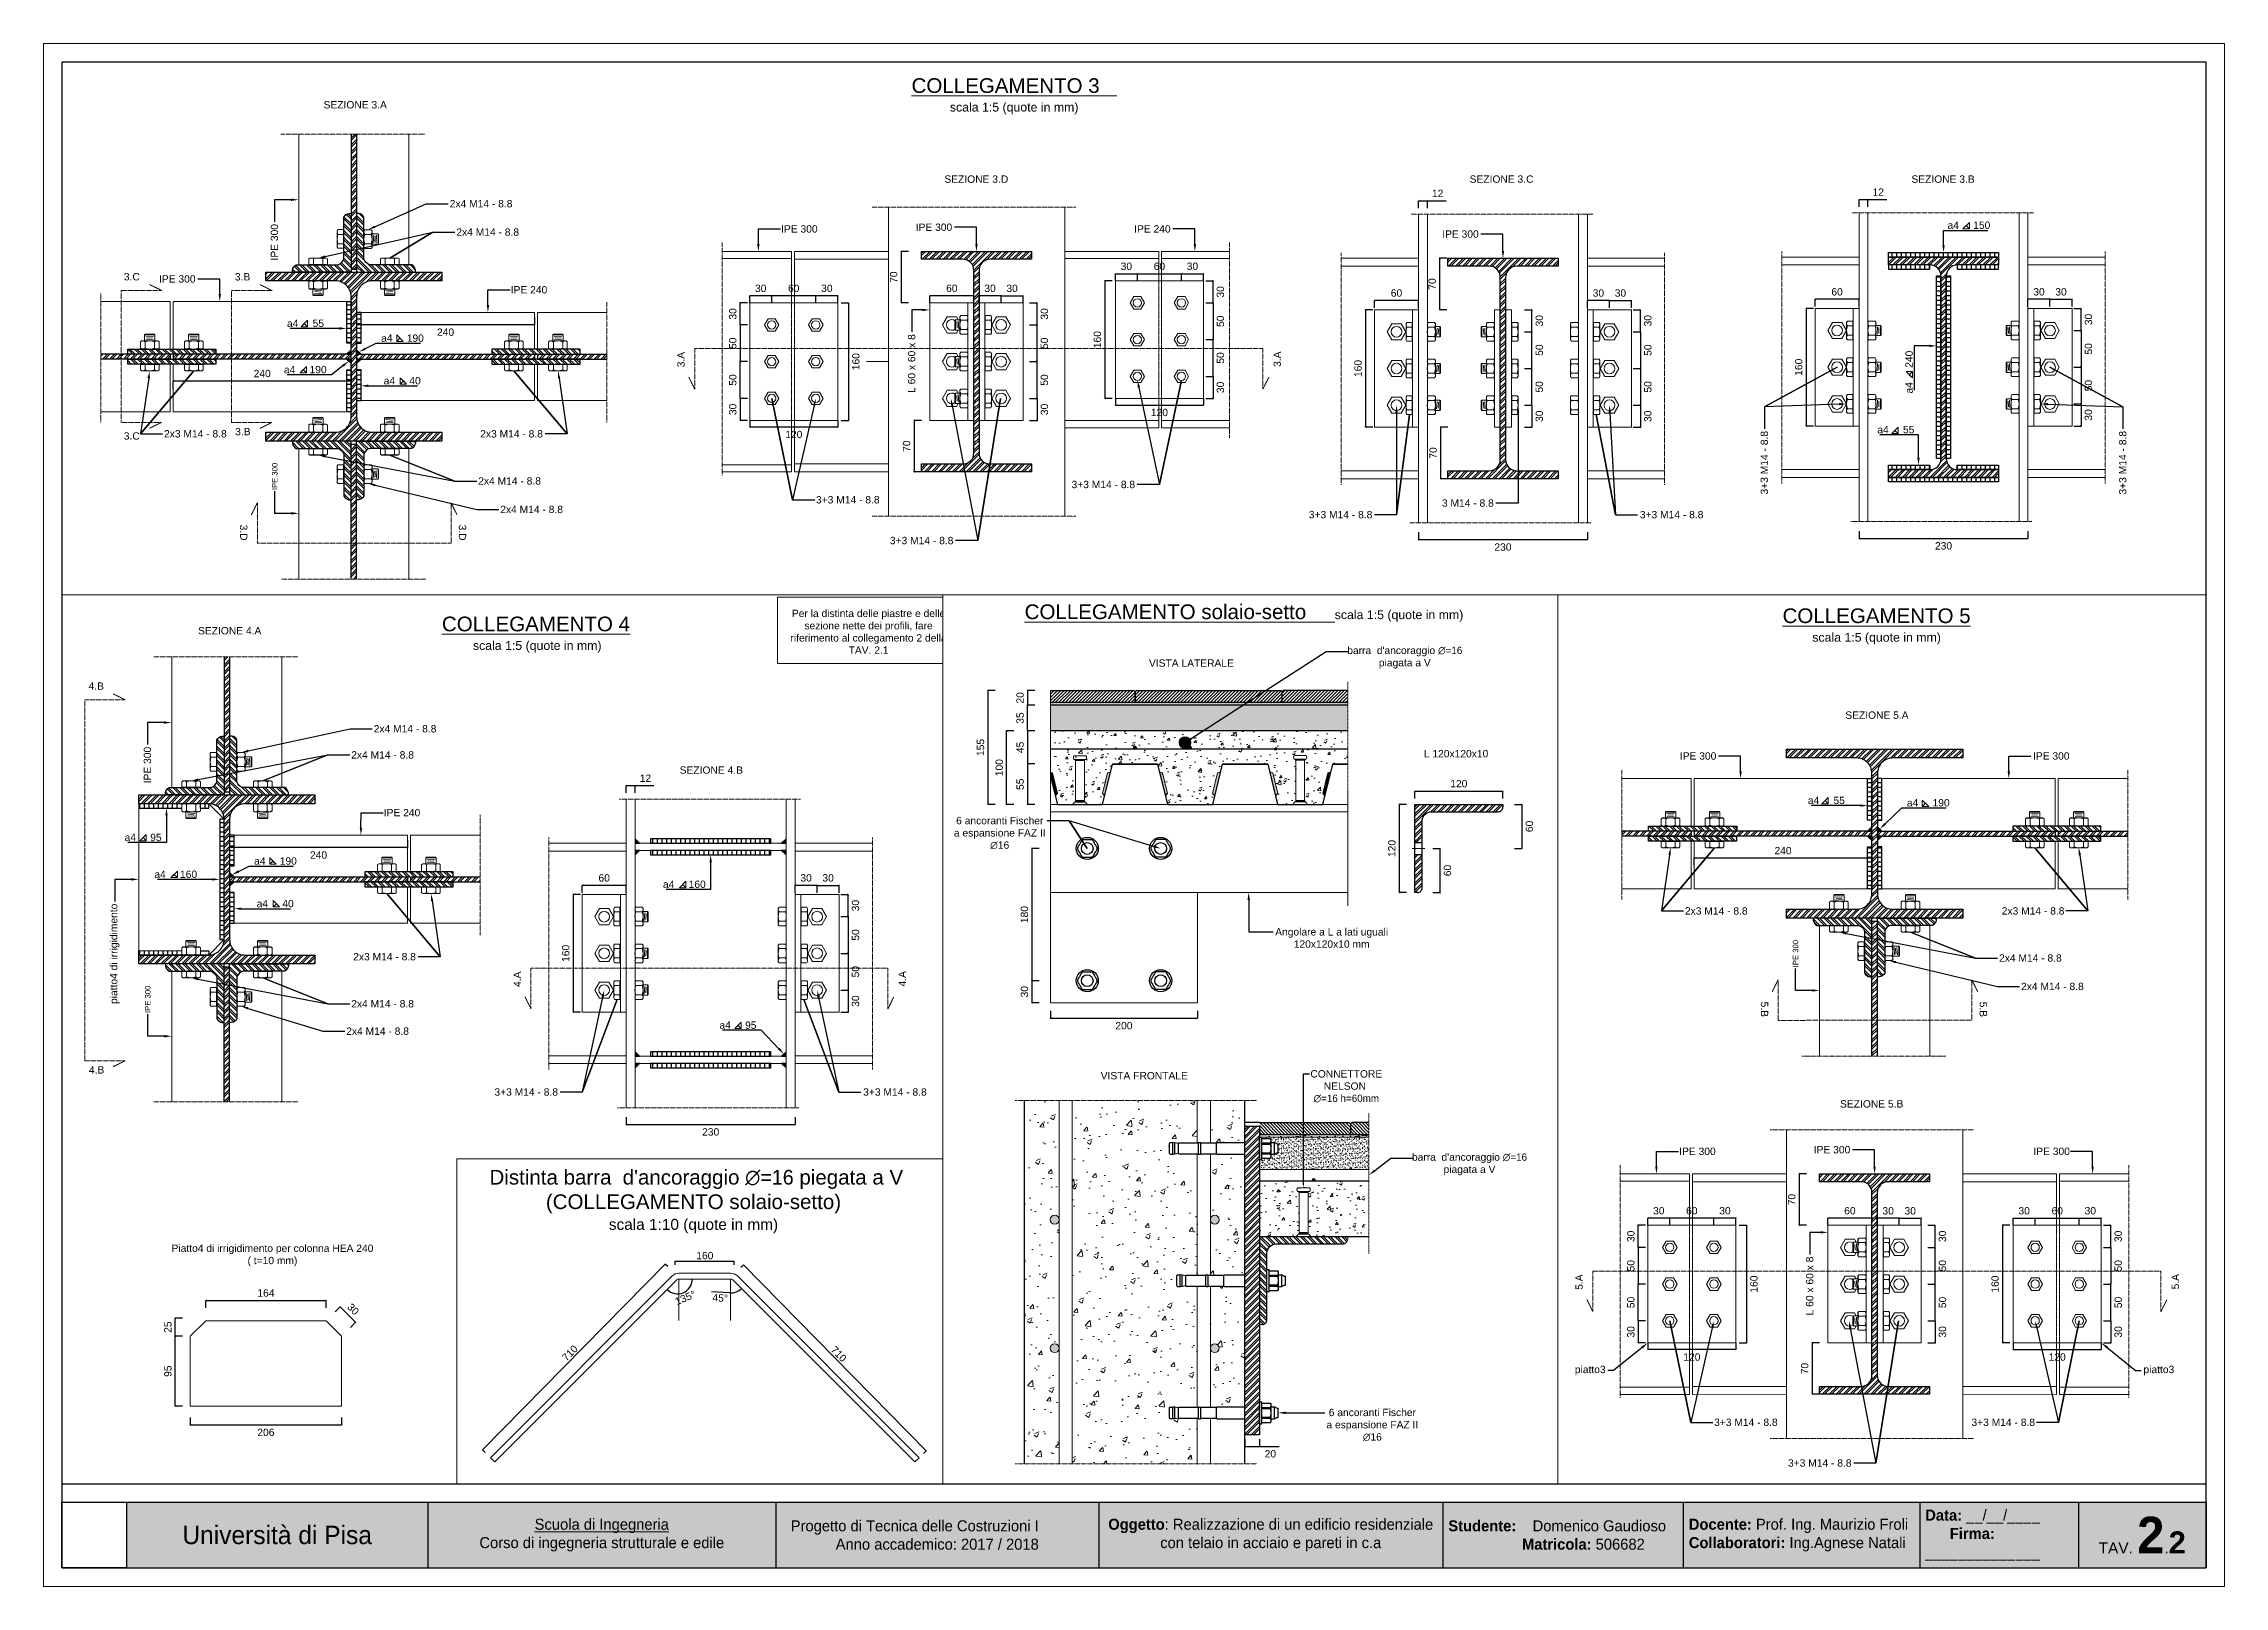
# Paper-space layout 'Tavola 2.2' of a CAD drawing. Header units: millimetres. Extents: x 121 to 715, y 78 to 498.
# The model-space entities are those that its viewports show. They can reach past a viewport. Long polylines and large blocks are cut down to what shows.
import ezdxf
from ezdxf import colors
from ezdxf.entities.mleader import LeaderData, LeaderLine
from ezdxf.math import Vec2, Vec3

# ---------------------------------------------------------------- set-up
doc = ezdxf.new("R2010")
doc.units = ezdxf.units.MM
for name, pattern in [('ACAD_ISO02W100', [15, 12, -3]), ('DASHDOT', [1, 0.5, -0.25, 0, -0.25]), ('phl_center', [0.75, 0.4, -0.35]), ('phl_thick', [0])]:
    doc.linetypes.add(name, pattern=pattern)
doc.layers.get('0').update_dxf_attribs({"plot": 0})
for name, color, linetype, lineweight in [('armature longitudinali', 5, 'Continuous', 9), ('bulloni', 170, 'Continuous', 15), ('CONNETTORE', 7, 'Continuous', 15), ('giunti', 7, 'Continuous', 15), ('Layer3', 7, 'Continuous', 15), ('Layer4', 7, 'Continuous', 15), ('quote', 252, 'Continuous', 5), ('Setti', 5, 'Continuous', 30), ('sezionato particolari', 7, 'Continuous', 30), ('sezione', 18, 'ACAD_ISO02W100', 20)]:
    doc.layers.add(name, color=color, linetype=linetype, lineweight=lineweight)
doc.layers.add('linee invisibili', color=7, linetype='Continuous', plot=False)
doc.layers.add('projection', color=7, linetype='Continuous')
doc.layers.add('saldatura', color=6, linetype='Continuous')
doc.layers.add('retini', color=7, linetype='DASHDOT', lineweight=9, true_color=0x636466)
doc.styles.get("Standard").update_dxf_attribs({"font": 'arial.ttf'})
doc.dimstyles.new('quote acciaio', dxfattribs={"dimtxt": 0.01, "dimasz": 0.0025, "dimexe": 0, "dimexo": 0, "dimgap": 0.005, "dimtad": 2, "dimdec": 0, "dimlfac": 1000, "dimzin": 0, "dimdsep": 46, "dimtxsty": 'Standard', "dimblk": 'ARCHTICK', "dimcen": 0, "dimclre": 252, "dimadec": 0, "dimazin": 0, "dimtfac": 1, "dimtdec": 0, "dimtofl": 0, "dimtmove": 0, "dimatfit": 3, "dimfxl": 0.01, "dimfxlon": 1, "dimtolj": 1, "dimtzin": 0, "dimarcsym": 0})
picture_1 = doc.add_image_def('image2.png', size_in_pixel=(399, 407))
pattern_1 = [(45, (0, 0), (-0.004714634464, 0.004714634464), []), (45, (0.003143, 0), (-0.004714634464, 0.004714634464), [])]
pattern_2 = [(135, (0, 0), (-0.004714634464, -0.004714634464), []), (135, (2e-19, 0.003143), (-0.004714634464, -0.004714634464), [])]
pattern_3 = [(45, (0, 0.0303514), (-0.004714634464, 0.004714634464), []), (45, (0.003143, 0.0303514), (-0.004714634464, 0.004714634464), [])]
pattern_4 = [(135, (0, 0.0303514), (-0.004714634464, -0.004714634464), []), (135, (2e-19, 0.0334945), (-0.004714634464, -0.004714634464), [])]
pattern_5 = [(270, (0, 0.0303514), (0.00635, -9e-19), [])]
pattern_6 = [(180, (0, 0.0303514), (-4e-19, -0.00635), [])]
pattern_7 = [(180, (0, -0.048573), (-4e-19, -0.00635), [])]
pattern_8 = [(37.5, (0, 0), (-0.0001600031296, 0.0048941323733), [0, -0.0038608, 0, -0.004318, 0, -0.0041275]), (7.5, (0, 0), (0.004495232831, 0.007168251006), [0, -0.0020828, 0, -0.0034798, 0, -0.0013335]), (327.5, (-0.003124, 0), (0.0079099237024, 1.4371847e-05), [0, -0.00127, 0, -0.004572, 0, -0.005969]), (317.5, (-0.003124, 0), (0.007635564525, 0.002229293233), [0, -0.000635, 0, -0.0029972, 0, -0.003429])]

psp = doc.layouts.new('Tavola 2.2')

msp = doc.modelspace()

# ---------------------------------------------------------------- texts
at = {"layer": 'Layer4', "attachment_point": 1}
for s, width, insert, char_height in [('\\pxqc;{\\LCOLLEGAMENTO 3}    {\\H0.6x;scala 1:5 (quote in mm)}', 0.288565, (1786.4771, 2314.1595), 0.02), ('SEZIONE 3.A', 40.648423, (1785.6809, 2314.1284), 0.01), ('SEZIONE 3.D', 40.648423, (1786.5264, 2314.0272), 0.01), ('SEZIONE 3.C', 40.648423, (1787.2417, 2314.0272), 0.01), ('SEZIONE 3.B', 40.648423, (1787.8434, 2314.0272), 0.01), ('{\\LCOLLEGAMENTO 4\\P\\pxqc;\\H0.6x;\\lscala 1:5 (quote in mm)}', 0.259587, (1785.8281, 2313.3935), 0.02), ('\\pxqc;Per la distinta delle piastre e delle sezione nette dei profili, fare riferimento al collegamento 2 della TAV. 2.1', 0.213895, (1786.3022, 2313.4029), 0.01), ('\\pxqc;{\\LCOLLEGAMENTO 5}      \\P{\\H0.6x;scala 1:5 (quote in mm)}', 0.820464, (1786.5715, 2313.4047), 0.02), ('\\pxqc;{\\LCOLLEGAMENTO solaio-setto}     {\\H0.6x;scala 1:5 (quote in mm)}', 0.816367, (1787.4435, 2313.4101), 0.02), ('SEZIONE 4.A', 40.648423, (1785.496, 2313.3793), 0.01), ('VISTA LATERALE', 40.648423, (1787.7223, 2313.3353), 0.01), ('SEZIONE 5.A', 40.648423, (1786.9391, 2313.2644), 0.01), ('L 120x120x10', 40.648423, (1788.0966, 2313.2119), 0.01), ('SEZIONE 4.B', 40.648423, (1786.1519, 2313.1896), 0.01), ('VISTA FRONTALE', 0.130337, (1787.6565, 2312.7736), 0.01), ('SEZIONE 5.B', 40.648423, (1786.932, 2312.7352), 0.01), ('\\A1;\\pxqc;Piatto4 di irrigidimento per colonna HEA 240 \\P( t=10 mm)', 0.267451, (1785.4636, 2312.5387), 0.01), ("\\pxqc; Distinta barra {\\fBahnschrift Light|b0|i0|c0|p34; }d'ancoraggio {\\fBahnschrift Light|b0|i0|c0|p34;∅=16} piegata a V\\P(COLLEGAMENTO solaio-setto)\\P{\\H0.75x;scala 1:10 (quote in mm)}", 1.123, (1797.8698, 2309.9817), 0.04)]:
    msp.add_mtext_dynamic_manual_height_columns(s, width=width, gutter_width=12.5, heights=[0], dxfattribs=dict(at, insert=insert, char_height=char_height))
at = {"layer": 'sezione'}
for p in [(1785.3468, 2313.2939), (1785.3473, 2312.7715)]:
    msp.add_text('4.B', height=0.01, dxfattribs=at).set_placement(p)
at = {"layer": 'sezione', "char_height": 0.01, "attachment_point": 3}
for s, insert in [('3.C', (1785.4306, 2313.8943)), ('3.B', (1785.581, 2313.8942)), ('3.B', (1785.5815, 2313.6835))]:
    msp.add_mtext_dynamic_manual_height_columns(s, width=40.648423, gutter_width=12.5, heights=[0], dxfattribs=dict(at, insert=insert))
at = {"layer": 'sezione', "char_height": 0.01}
for s, insert, attachment_point, rotation in [('3.A', (1786.1626, 2313.766), 1, 90), ('3.A', (1786.9747, 2313.7666), 1, 90), ('3.D', (1785.567, 2313.5519), 7, 270.0229), ('4.A', (1785.9256, 2312.8894), 1, 90), ('4.A', (1786.4502, 2312.89), 1, 90), ('5.B', (1786.824, 2312.8694), 7, 270.0229), ('5.A', (1786.5715, 2312.4771), 1, 90), ('5.A', (1787.3836, 2312.4777), 1, 90)]:
    msp.add_mtext_dynamic_manual_height_columns(s, width=40.648423, gutter_width=12.5, heights=[0], dxfattribs=dict(at, insert=insert, attachment_point=attachment_point, rotation=rotation))
at = {"layer": 'sezione', "ltscale": 0.2, "char_height": 0.01}
for s, heights, insert, attachment_point, rotation in [('3.C', [0.00926], (1785.4305, 2313.6674), 9, 359.9097), ('3.D', [0], (1785.8751, 2313.5519), 1, 269.9326), ('5.B', [0], (1787.1321, 2312.8693), 1, 269.9326)]:
    msp.add_mtext_dynamic_manual_height_columns(s, width=40.648423, gutter_width=12.5, heights=heights, dxfattribs=dict(at, insert=insert, attachment_point=attachment_point, rotation=rotation))

# ---------------------------------------------------------------- blocks, each defined once
blk = doc.blocks.new('*T1409')
at = {"layer": 'Layer4', "color": 0, "linetype": 'ByBlock', "lineweight": -2, "transparency": 16777216}
for p, q in [((0, 0), (584, 0)), ((0, 0), (0, -17.93)), ((17.58, 0), (17.58, -17.93)), ((99.65, 0), (99.65, -17.93)), ((194.44, 0), (194.44, -17.93)), ((282.39, 0), (282.39, -17.93)), ((376.12, 0), (376.12, -17.93)), ((441.62, 0), (441.62, -17.93)), ((506.02, 0), (506.02, -17.93)), ((549.26, 0), (549.26, -17.93)), ((584, 0), (584, -17.93)), ((0, -17.93), (584, -17.93))]:
    blk.add_line(p, q, dxfattribs=at)
at = {"layer": 'Layer4', "color": 160, "true_color": 0x1b39fe, "transparency": 16777216}
for points in [[(17.58, 0), (17.58, -17.93), (99.65, 0), (99.65, -17.93)], [(99.65, 0), (99.65, -17.93), (194.44, 0), (194.44, -17.93)], [(194.44, 0), (194.44, -17.93), (282.39, 0), (282.39, -17.93)], [(282.39, 0), (282.39, -17.93), (376.12, 0), (376.12, -17.93)], [(376.12, 0), (376.12, -17.93), (441.62, 0), (441.62, -17.93)], [(441.62, 0), (441.62, -17.93), (506.02, 0), (506.02, -17.93)], [(506.02, 0), (506.02, -17.93), (549.26, 0), (549.26, -17.93)]]:
    blk.add_solid(points, dxfattribs=at)
at = {"layer": 'Layer4', "color": 7, "true_color": 0xffffff, "transparency": 16777216}
blk.add_solid([(549.26, 0), (549.26, -17.93), (584, 0), (584, -17.93)], dxfattribs=at)
at = {"layer": 'Layer4', "color": 0, "transparency": 16777216}
for s, insert, char_height, width, attachment_point in [('{\\fBahnschrift Light|b0|i0|c0|p34;\\L\\C255;\\c16777215;Scuola di Ingegneria\\P\\lCorso di ingegneria strutturale e edile}', (147.04, -8.97), 3, 91.7906, 5), ('\\A1;{\\fBahnschrift Light|b0|i0|c0|p34;\\C255;\\c16777215;Progetto di Tecnica delle Costruzioni I            Anno accademico: \\H1x;2017 / 2018}', (238.41, -8.97), 3, 84.9525, 5), ('{\\fBahnschrift Light|b1|i0|c0|p34;\\C255;\\c16777215;Oggetto\\fBahnschrift Light|b0|i0|c0|p34;: Realizzazione di un edificio residenziale con telaio in acciaio e pareti in c.a}', (329.25, -8.97), 3, 90.729, 5), ('{\\fBahnschrift Light|b1|i0|c0|p34;\\C255;\\c16777215;Studente:    \\fBahnschrift Light|b0|i0|c0|p34;Domenico Gaudioso                      \\fBahnschrift Light|b1|i0|c0|p34;Matricola:\\fBahnschrift Light|b0|i0|c0|p34; 506682}', (377.62, -8.97), 3, 62.4995, 4), ('{\\fBahnschrift Light|b1|i0|c0|p34;\\H0.66667x;\\C255;\\c16777215;Docente: \\fBahnschrift Light|b0|i0|c0|p34;Prof. Ing. Maurizio Froli\\P\\fBahnschrift Light|b1|i0|c0|p34;Collaboratori: \\fBahnschrift Light|b0|i0|c0|p34;Ing.Agnese Natali}', (443.12, -8.97), 4.5, 61.4034, 4), ('{\\fBahnschrift Light|b1|i0|c0|p34;\\C255;\\c16777215;Data:\\fBahnschrift Light|b0|i0|c0|p34; __/__/____               \\fBahnschrift Light|b1|i0|c0|p34;Firma:\\fBahnschrift Light|b0|i0|c0|p34; ______________}', (507.52, -8.97), 3, 40.2366, 4), ('{\\C256;TAV. \\fBritannic Bold|b0|i0|c0|p34;\\H3.33333x;2\\fArial|b0|i0|c0|p34;\\H0.3x;.\\fArial|b1|i0|c0|p34;\\H2x;2}', (566.63, -8.97), 3, 31.7425, 5), ('{\\fBahnschrift Light|b0|i0|c0|p34;\\C255;\\c16777215;Università di Pisa}', (58.61, -8.97), 5, 79.0676, 5)]:
    blk.add_mtext(s, dxfattribs=dict(at, insert=insert, char_height=char_height, width=width, attachment_point=attachment_point))
blk = doc.blocks.new('_ArchTick')
at = {"color": 0, "linetype": 'ByBlock', "const_width": 0.15}
blk.add_lwpolyline([(-0.5, -0.5), (0.5, 0.5)], dxfattribs=at)
blk = doc.blocks.new('*D759')
at = {"layer": 'Defpoints', "color": 0, "transparency": 16777216}
for p in [(1786.8792, 2313.8837), (1786.8922, 2313.8837), (1786.8492, 2313.8537)]:
    blk.add_point(p, dxfattribs=at)
at = {"layer": 'quote', "color": 252, "lineweight": -2, "transparency": 16777216}
for p, q in [((1786.8822, 2313.8837), (1786.8922, 2313.8837)), ((1786.8822, 2313.8537), (1786.8922, 2313.8537))]:
    blk.add_line(p, q, dxfattribs=at)
at = {"layer": 'quote', "color": 0, "linetype": 'Continuous', "lineweight": -2, "transparency": 16777216}
blk.add_line((1786.8922, 2313.8537), (1786.8922, 2313.8837), dxfattribs=at)
at = {"layer": 'quote', "color": 0, "lineweight": -2, "transparency": 16777216, "xscale": 0.0025, "yscale": 0.0025, "zscale": 0.0025}
for p, rotation in [((1786.8922, 2313.8837), 90), ((1786.8922, 2313.8537), 270)]:
    blk.add_blockref('_ArchTick', p, dxfattribs=dict(at, rotation=rotation))
at = {"layer": 'quote', "color": 0, "transparency": 16777216, "insert": (1786.9023, 2313.8687), "char_height": 0.01, "attachment_point": 5, "rotation": 90}
blk.add_mtext('\\A1;30', dxfattribs=at)
blk = doc.blocks.new('*D760')
at = {"layer": 'Defpoints', "color": 0, "transparency": 16777216}
for p in [(1786.8492, 2313.8537), (1786.8492, 2313.8037), (1786.8922, 2313.8037)]:
    blk.add_point(p, dxfattribs=at)
at = {"layer": 'quote', "color": 252, "lineweight": -2, "transparency": 16777216}
for p, q in [((1786.8822, 2313.8537), (1786.8922, 2313.8537)), ((1786.8822, 2313.8037), (1786.8922, 2313.8037))]:
    blk.add_line(p, q, dxfattribs=at)
at = {"layer": 'quote', "color": 0, "linetype": 'Continuous', "lineweight": -2, "transparency": 16777216}
blk.add_line((1786.8922, 2313.8537), (1786.8922, 2313.8037), dxfattribs=at)
at = {"layer": 'quote', "color": 0, "lineweight": -2, "transparency": 16777216, "xscale": 0.0025, "yscale": 0.0025, "zscale": 0.0025}
for p, rotation in [((1786.8922, 2313.8537), 90), ((1786.8922, 2313.8037), 270)]:
    blk.add_blockref('_ArchTick', p, dxfattribs=dict(at, rotation=rotation))
at = {"layer": 'quote', "color": 0, "transparency": 16777216, "insert": (1786.9023, 2313.8287), "char_height": 0.01, "attachment_point": 5, "rotation": 90}
blk.add_mtext('\\A1;50', dxfattribs=at)
blk = doc.blocks.new('*D761')
at = {"layer": 'Defpoints', "color": 0, "transparency": 16777216}
for p in [(1786.8492, 2313.7537), (1786.8192, 2313.7237), (1786.8922, 2313.7237)]:
    blk.add_point(p, dxfattribs=at)
at = {"layer": 'quote', "color": 252, "lineweight": -2, "transparency": 16777216}
for p, q in [((1786.8822, 2313.7537), (1786.8922, 2313.7537)), ((1786.8822, 2313.7237), (1786.8922, 2313.7237))]:
    blk.add_line(p, q, dxfattribs=at)
at = {"layer": 'quote', "color": 0, "linetype": 'Continuous', "lineweight": -2, "transparency": 16777216}
blk.add_line((1786.8922, 2313.7537), (1786.8922, 2313.7237), dxfattribs=at)
at = {"layer": 'quote', "color": 0, "lineweight": -2, "transparency": 16777216, "xscale": 0.0025, "yscale": 0.0025, "zscale": 0.0025}
for p, rotation in [((1786.8922, 2313.7537), 90), ((1786.8922, 2313.7237), 270)]:
    blk.add_blockref('_ArchTick', p, dxfattribs=dict(at, rotation=rotation))
at = {"layer": 'quote', "color": 0, "transparency": 16777216, "insert": (1786.9023, 2313.7387), "char_height": 0.01, "attachment_point": 5, "rotation": 90}
blk.add_mtext('\\A1;30', dxfattribs=at)
blk = doc.blocks.new('*D757')
at = {"layer": 'Defpoints', "color": 0, "transparency": 16777216}
for p in [(1786.8492, 2313.8037), (1786.8922, 2313.8037), (1786.8492, 2313.7537)]:
    blk.add_point(p, dxfattribs=at)
at = {"layer": 'quote', "color": 252, "lineweight": -2, "transparency": 16777216}
for p, q in [((1786.8822, 2313.8037), (1786.8922, 2313.8037)), ((1786.8822, 2313.7537), (1786.8922, 2313.7537))]:
    blk.add_line(p, q, dxfattribs=at)
at = {"layer": 'quote', "color": 0, "linetype": 'Continuous', "lineweight": -2, "transparency": 16777216}
blk.add_line((1786.8922, 2313.7537), (1786.8922, 2313.8037), dxfattribs=at)
at = {"layer": 'quote', "color": 0, "lineweight": -2, "transparency": 16777216, "xscale": 0.0025, "yscale": 0.0025, "zscale": 0.0025}
for p, rotation in [((1786.8922, 2313.8037), 90), ((1786.8922, 2313.7537), 270)]:
    blk.add_blockref('_ArchTick', p, dxfattribs=dict(at, rotation=rotation))
at = {"layer": 'quote', "color": 0, "transparency": 16777216, "insert": (1786.9023, 2313.7787), "char_height": 0.01, "attachment_point": 5, "rotation": 90}
blk.add_mtext('\\A1;50', dxfattribs=at)
blk = doc.blocks.new('*D762')
at = {"layer": 'Defpoints', "color": 0, "transparency": 16777216}
for p in [(1786.7592, 2313.8837), (1786.7892, 2313.8934), (1786.7892, 2313.8537)]:
    blk.add_point(p, dxfattribs=at)
at = {"layer": 'quote', "color": 252, "lineweight": -2, "transparency": 16777216}
for p, q in [((1786.7592, 2313.8837), (1786.7592, 2313.8934)), ((1786.7892, 2313.8834), (1786.7892, 2313.8934))]:
    blk.add_line(p, q, dxfattribs=at)
at = {"layer": 'quote', "color": 0, "linetype": 'Continuous', "lineweight": -2, "transparency": 16777216}
blk.add_line((1786.7592, 2313.8934), (1786.7892, 2313.8934), dxfattribs=at)
at = {"layer": 'quote', "color": 0, "lineweight": -2, "transparency": 16777216, "xscale": 0.0025, "yscale": 0.0025, "zscale": 0.0025, "rotation": 180}
blk.add_blockref('_ArchTick', (1786.7592, 2313.8934), dxfattribs=at)
at = {"layer": 'quote', "color": 0, "lineweight": -2, "transparency": 16777216, "xscale": 0.0025, "yscale": 0.0025, "zscale": 0.0025}
blk.add_blockref('_ArchTick', (1786.7892, 2313.8934), dxfattribs=at)
at = {"layer": 'quote', "color": 0, "transparency": 16777216, "insert": (1786.7742, 2313.9035), "char_height": 0.01, "attachment_point": 5}
blk.add_mtext('\\A1;30', dxfattribs=at)
blk = doc.blocks.new('*D763')
at = {"layer": 'Defpoints', "color": 0, "transparency": 16777216}
for p in [(1786.8492, 2313.8934), (1786.7892, 2313.8537), (1786.8492, 2313.8537)]:
    blk.add_point(p, dxfattribs=at)
at = {"layer": 'quote', "color": 252, "lineweight": -2, "transparency": 16777216}
for p, q in [((1786.7892, 2313.8834), (1786.7892, 2313.8934)), ((1786.8492, 2313.8834), (1786.8492, 2313.8934))]:
    blk.add_line(p, q, dxfattribs=at)
at = {"layer": 'quote', "color": 0, "linetype": 'Continuous', "lineweight": -2, "transparency": 16777216}
blk.add_line((1786.7892, 2313.8934), (1786.8492, 2313.8934), dxfattribs=at)
at = {"layer": 'quote', "color": 0, "lineweight": -2, "transparency": 16777216, "xscale": 0.0025, "yscale": 0.0025, "zscale": 0.0025, "rotation": 180}
blk.add_blockref('_ArchTick', (1786.7892, 2313.8934), dxfattribs=at)
at = {"layer": 'quote', "color": 0, "lineweight": -2, "transparency": 16777216, "xscale": 0.0025, "yscale": 0.0025, "zscale": 0.0025}
blk.add_blockref('_ArchTick', (1786.8492, 2313.8934), dxfattribs=at)
at = {"layer": 'quote', "color": 0, "transparency": 16777216, "insert": (1786.8192, 2313.9035), "char_height": 0.01, "attachment_point": 5}
blk.add_mtext('\\A1;60', dxfattribs=at)
blk = doc.blocks.new('*D758')
at = {"layer": 'Defpoints', "color": 0, "transparency": 16777216}
for p in [(1786.8792, 2313.8934), (1786.8792, 2313.8837), (1786.8492, 2313.8537)]:
    blk.add_point(p, dxfattribs=at)
at = {"layer": 'quote', "color": 252, "lineweight": -2, "transparency": 16777216}
for p, q in [((1786.8492, 2313.8834), (1786.8492, 2313.8934)), ((1786.8792, 2313.8837), (1786.8792, 2313.8934))]:
    blk.add_line(p, q, dxfattribs=at)
at = {"layer": 'quote', "color": 0, "linetype": 'Continuous', "lineweight": -2, "transparency": 16777216}
blk.add_line((1786.8492, 2313.8934), (1786.8792, 2313.8934), dxfattribs=at)
at = {"layer": 'quote', "color": 0, "lineweight": -2, "transparency": 16777216, "xscale": 0.0025, "yscale": 0.0025, "zscale": 0.0025, "rotation": 180}
blk.add_blockref('_ArchTick', (1786.8492, 2313.8934), dxfattribs=at)
at = {"layer": 'quote', "color": 0, "lineweight": -2, "transparency": 16777216, "xscale": 0.0025, "yscale": 0.0025, "zscale": 0.0025}
blk.add_blockref('_ArchTick', (1786.8792, 2313.8934), dxfattribs=at)
at = {"layer": 'quote', "color": 0, "transparency": 16777216, "insert": (1786.8642, 2313.9035), "char_height": 0.01, "attachment_point": 5}
blk.add_mtext('\\A1;30', dxfattribs=at)
blk = doc.blocks.new('*D764')
at = {"layer": 'Defpoints', "color": 0, "transparency": 16777216}
for p in [(1786.7592, 2313.8837), (1786.7448, 2313.7237), (1786.7592, 2313.7237)]:
    blk.add_point(p, dxfattribs=at)
at = {"layer": 'quote', "color": 252, "lineweight": -2, "transparency": 16777216}
for p, q in [((1786.7548, 2313.8837), (1786.7448, 2313.8837)), ((1786.7548, 2313.7237), (1786.7448, 2313.7237))]:
    blk.add_line(p, q, dxfattribs=at)
at = {"layer": 'quote', "color": 0, "linetype": 'Continuous', "lineweight": -2, "transparency": 16777216}
blk.add_line((1786.7448, 2313.8837), (1786.7448, 2313.7237), dxfattribs=at)
at = {"layer": 'quote', "color": 0, "lineweight": -2, "transparency": 16777216, "xscale": 0.0025, "yscale": 0.0025, "zscale": 0.0025}
for p, rotation in [((1786.7448, 2313.8837), 90), ((1786.7448, 2313.7237), 270)]:
    blk.add_blockref('_ArchTick', p, dxfattribs=dict(at, rotation=rotation))
at = {"layer": 'quote', "color": 0, "transparency": 16777216, "insert": (1786.7347, 2313.8037), "char_height": 0.01, "attachment_point": 5, "rotation": 90}
blk.add_mtext('\\A1;160', dxfattribs=at)
blk = doc.blocks.new('*D765')
at = {"layer": 'Defpoints', "color": 0, "transparency": 16777216}
for p in [(1786.7592, 2313.7237), (1786.8792, 2313.7237), (1786.8792, 2313.7146)]:
    blk.add_point(p, dxfattribs=at)
at = {"layer": 'quote', "color": 252, "lineweight": -2, "transparency": 16777216}
for p, q in [((1786.7592, 2313.7237), (1786.7592, 2313.7146)), ((1786.8792, 2313.7237), (1786.8792, 2313.7146))]:
    blk.add_line(p, q, dxfattribs=at)
at = {"layer": 'quote', "color": 0, "linetype": 'Continuous', "lineweight": -2, "transparency": 16777216}
blk.add_line((1786.7592, 2313.7146), (1786.8792, 2313.7146), dxfattribs=at)
at = {"layer": 'quote', "color": 0, "lineweight": -2, "transparency": 16777216, "xscale": 0.0025, "yscale": 0.0025, "zscale": 0.0025, "rotation": 180}
blk.add_blockref('_ArchTick', (1786.7592, 2313.7146), dxfattribs=at)
at = {"layer": 'quote', "color": 0, "lineweight": -2, "transparency": 16777216, "xscale": 0.0025, "yscale": 0.0025, "zscale": 0.0025}
blk.add_blockref('_ArchTick', (1786.8792, 2313.7146), dxfattribs=at)
at = {"layer": 'quote', "color": 0, "transparency": 16777216, "insert": (1786.8192, 2313.7045), "char_height": 0.01, "attachment_point": 5}
blk.add_mtext('\\A1;120', dxfattribs=at)
blk = doc.blocks.new('*D766')
at = {"layer": 'Defpoints', "color": 0, "transparency": 16777216}
for p in [(1786.2483, 2313.8537), (1786.2612, 2313.8537), (1786.2912, 2313.8237)]:
    blk.add_point(p, dxfattribs=at)
at = {"layer": 'quote', "color": 252, "lineweight": -2, "transparency": 16777216}
for p, q in [((1786.2583, 2313.8537), (1786.2483, 2313.8537)), ((1786.2583, 2313.8237), (1786.2483, 2313.8237))]:
    blk.add_line(p, q, dxfattribs=at)
at = {"layer": 'quote', "color": 0, "linetype": 'Continuous', "lineweight": -2, "transparency": 16777216}
blk.add_line((1786.2483, 2313.8237), (1786.2483, 2313.8537), dxfattribs=at)
at = {"layer": 'quote', "color": 0, "lineweight": -2, "transparency": 16777216, "xscale": 0.0025, "yscale": 0.0025, "zscale": 0.0025}
for p, rotation in [((1786.2483, 2313.8537), 90), ((1786.2483, 2313.8237), 270)]:
    blk.add_blockref('_ArchTick', p, dxfattribs=dict(at, rotation=rotation))
at = {"layer": 'quote', "color": 0, "transparency": 16777216, "insert": (1786.2382, 2313.8387), "char_height": 0.01, "attachment_point": 5, "rotation": 90}
blk.add_mtext('\\A1;30', dxfattribs=at)
blk = doc.blocks.new('*D767')
at = {"layer": 'Defpoints', "color": 0, "transparency": 16777216}
for p in [(1786.2912, 2313.8237), (1786.2483, 2313.7737), (1786.2912, 2313.7737)]:
    blk.add_point(p, dxfattribs=at)
at = {"layer": 'quote', "color": 252, "lineweight": -2, "transparency": 16777216}
for p, q in [((1786.2583, 2313.8237), (1786.2483, 2313.8237)), ((1786.2583, 2313.7737), (1786.2483, 2313.7737))]:
    blk.add_line(p, q, dxfattribs=at)
at = {"layer": 'quote', "color": 0, "linetype": 'Continuous', "lineweight": -2, "transparency": 16777216}
blk.add_line((1786.2483, 2313.8237), (1786.2483, 2313.7737), dxfattribs=at)
at = {"layer": 'quote', "color": 0, "lineweight": -2, "transparency": 16777216, "xscale": 0.0025, "yscale": 0.0025, "zscale": 0.0025}
for p, rotation in [((1786.2483, 2313.8237), 90), ((1786.2483, 2313.7737), 270)]:
    blk.add_blockref('_ArchTick', p, dxfattribs=dict(at, rotation=rotation))
at = {"layer": 'quote', "color": 0, "transparency": 16777216, "insert": (1786.2382, 2313.7987), "char_height": 0.01, "attachment_point": 5, "rotation": 90}
blk.add_mtext('\\A1;50', dxfattribs=at)
blk = doc.blocks.new('*D768')
at = {"layer": 'Defpoints', "color": 0, "transparency": 16777216}
for p in [(1786.2912, 2313.7237), (1786.2483, 2313.6937), (1786.3213, 2313.6937)]:
    blk.add_point(p, dxfattribs=at)
at = {"layer": 'quote', "color": 252, "lineweight": -2, "transparency": 16777216}
for p, q in [((1786.2583, 2313.7237), (1786.2483, 2313.7237)), ((1786.2583, 2313.6937), (1786.2483, 2313.6937))]:
    blk.add_line(p, q, dxfattribs=at)
at = {"layer": 'quote', "color": 0, "linetype": 'Continuous', "lineweight": -2, "transparency": 16777216}
blk.add_line((1786.2483, 2313.7237), (1786.2483, 2313.6937), dxfattribs=at)
at = {"layer": 'quote', "color": 0, "lineweight": -2, "transparency": 16777216, "xscale": 0.0025, "yscale": 0.0025, "zscale": 0.0025}
for p, rotation in [((1786.2483, 2313.7237), 90), ((1786.2483, 2313.6937), 270)]:
    blk.add_blockref('_ArchTick', p, dxfattribs=dict(at, rotation=rotation))
at = {"layer": 'quote', "color": 0, "transparency": 16777216, "insert": (1786.2382, 2313.7087), "char_height": 0.01, "attachment_point": 5, "rotation": 90}
blk.add_mtext('\\A1;30', dxfattribs=at)
blk = doc.blocks.new('*D733')
at = {"layer": 'Defpoints', "color": 0, "transparency": 16777216}
for p in [(1786.2483, 2313.7737), (1786.2912, 2313.7737), (1786.2912, 2313.7237)]:
    blk.add_point(p, dxfattribs=at)
at = {"layer": 'quote', "color": 252, "lineweight": -2, "transparency": 16777216}
for p, q in [((1786.2583, 2313.7737), (1786.2483, 2313.7737)), ((1786.2583, 2313.7237), (1786.2483, 2313.7237))]:
    blk.add_line(p, q, dxfattribs=at)
at = {"layer": 'quote', "color": 0, "linetype": 'Continuous', "lineweight": -2, "transparency": 16777216}
blk.add_line((1786.2483, 2313.7237), (1786.2483, 2313.7737), dxfattribs=at)
at = {"layer": 'quote', "color": 0, "lineweight": -2, "transparency": 16777216, "xscale": 0.0025, "yscale": 0.0025, "zscale": 0.0025}
for p, rotation in [((1786.2483, 2313.7737), 90), ((1786.2483, 2313.7237), 270)]:
    blk.add_blockref('_ArchTick', p, dxfattribs=dict(at, rotation=rotation))
at = {"layer": 'quote', "color": 0, "transparency": 16777216, "insert": (1786.2382, 2313.7487), "char_height": 0.01, "attachment_point": 5, "rotation": 90}
blk.add_mtext('\\A1;50', dxfattribs=at)
blk = doc.blocks.new('*D769')
at = {"layer": 'Defpoints', "color": 0, "transparency": 16777216}
for p in [(1786.3512, 2313.8634), (1786.3813, 2313.8537), (1786.3512, 2313.8237)]:
    blk.add_point(p, dxfattribs=at)
at = {"layer": 'quote', "color": 252, "lineweight": -2, "transparency": 16777216}
for p, q in [((1786.3512, 2313.8534), (1786.3512, 2313.8634)), ((1786.3813, 2313.8537), (1786.3813, 2313.8634))]:
    blk.add_line(p, q, dxfattribs=at)
at = {"layer": 'quote', "color": 0, "linetype": 'Continuous', "lineweight": -2, "transparency": 16777216}
blk.add_line((1786.3813, 2313.8634), (1786.3512, 2313.8634), dxfattribs=at)
at = {"layer": 'quote', "color": 0, "lineweight": -2, "transparency": 16777216, "xscale": 0.0025, "yscale": 0.0025, "zscale": 0.0025, "rotation": 180}
blk.add_blockref('_ArchTick', (1786.3512, 2313.8634), dxfattribs=at)
at = {"layer": 'quote', "color": 0, "lineweight": -2, "transparency": 16777216, "xscale": 0.0025, "yscale": 0.0025, "zscale": 0.0025}
blk.add_blockref('_ArchTick', (1786.3813, 2313.8634), dxfattribs=at)
at = {"layer": 'quote', "color": 0, "transparency": 16777216, "insert": (1786.3663, 2313.8735), "char_height": 0.01, "attachment_point": 5}
blk.add_mtext('\\A1;30', dxfattribs=at)
blk = doc.blocks.new('*D770')
at = {"layer": 'Defpoints', "color": 0, "transparency": 16777216}
for p in [(1786.2912, 2313.8634), (1786.2912, 2313.8237), (1786.3512, 2313.8237)]:
    blk.add_point(p, dxfattribs=at)
at = {"layer": 'quote', "color": 252, "lineweight": -2, "transparency": 16777216}
for p, q in [((1786.2912, 2313.8534), (1786.2912, 2313.8634)), ((1786.3512, 2313.8534), (1786.3512, 2313.8634))]:
    blk.add_line(p, q, dxfattribs=at)
at = {"layer": 'quote', "color": 0, "linetype": 'Continuous', "lineweight": -2, "transparency": 16777216}
blk.add_line((1786.3512, 2313.8634), (1786.2912, 2313.8634), dxfattribs=at)
at = {"layer": 'quote', "color": 0, "lineweight": -2, "transparency": 16777216, "xscale": 0.0025, "yscale": 0.0025, "zscale": 0.0025, "rotation": 180}
blk.add_blockref('_ArchTick', (1786.2912, 2313.8634), dxfattribs=at)
at = {"layer": 'quote', "color": 0, "lineweight": -2, "transparency": 16777216, "xscale": 0.0025, "yscale": 0.0025, "zscale": 0.0025}
blk.add_blockref('_ArchTick', (1786.3512, 2313.8634), dxfattribs=at)
at = {"layer": 'quote', "color": 0, "transparency": 16777216, "insert": (1786.3212, 2313.8735), "char_height": 0.01, "attachment_point": 5}
blk.add_mtext('\\A1;60', dxfattribs=at)
blk = doc.blocks.new('*D734')
at = {"layer": 'Defpoints', "color": 0, "transparency": 16777216}
for p in [(1786.2612, 2313.8634), (1786.2612, 2313.8537), (1786.2912, 2313.8237)]:
    blk.add_point(p, dxfattribs=at)
at = {"layer": 'quote', "color": 252, "lineweight": -2, "transparency": 16777216}
for p, q in [((1786.2612, 2313.8537), (1786.2612, 2313.8634)), ((1786.2912, 2313.8534), (1786.2912, 2313.8634))]:
    blk.add_line(p, q, dxfattribs=at)
at = {"layer": 'quote', "color": 0, "linetype": 'Continuous', "lineweight": -2, "transparency": 16777216}
blk.add_line((1786.2912, 2313.8634), (1786.2612, 2313.8634), dxfattribs=at)
at = {"layer": 'quote', "color": 0, "lineweight": -2, "transparency": 16777216, "xscale": 0.0025, "yscale": 0.0025, "zscale": 0.0025, "rotation": 180}
blk.add_blockref('_ArchTick', (1786.2612, 2313.8634), dxfattribs=at)
at = {"layer": 'quote', "color": 0, "lineweight": -2, "transparency": 16777216, "xscale": 0.0025, "yscale": 0.0025, "zscale": 0.0025}
blk.add_blockref('_ArchTick', (1786.2912, 2313.8634), dxfattribs=at)
at = {"layer": 'quote', "color": 0, "transparency": 16777216, "insert": (1786.2762, 2313.8735), "char_height": 0.01, "attachment_point": 5}
blk.add_mtext('\\A1;30', dxfattribs=at)
blk = doc.blocks.new('*D771')
at = {"layer": 'Defpoints', "color": 0, "transparency": 16777216}
for p in [(1786.3813, 2313.8537), (1786.3813, 2313.6937), (1786.3957, 2313.6937)]:
    blk.add_point(p, dxfattribs=at)
at = {"layer": 'quote', "color": 252, "lineweight": -2, "transparency": 16777216}
for p, q in [((1786.3857, 2313.8537), (1786.3957, 2313.8537)), ((1786.3857, 2313.6937), (1786.3957, 2313.6937))]:
    blk.add_line(p, q, dxfattribs=at)
at = {"layer": 'quote', "color": 0, "linetype": 'Continuous', "lineweight": -2, "transparency": 16777216}
blk.add_line((1786.3957, 2313.8537), (1786.3957, 2313.6937), dxfattribs=at)
at = {"layer": 'quote', "color": 0, "lineweight": -2, "transparency": 16777216, "xscale": 0.0025, "yscale": 0.0025, "zscale": 0.0025}
for p, rotation in [((1786.3957, 2313.8537), 90), ((1786.3957, 2313.6937), 270)]:
    blk.add_blockref('_ArchTick', p, dxfattribs=dict(at, rotation=rotation))
at = {"layer": 'quote', "color": 0, "transparency": 16777216, "insert": (1786.4058, 2313.7737), "char_height": 0.01, "attachment_point": 5, "rotation": 90}
blk.add_mtext('\\A1;160', dxfattribs=at)
blk = doc.blocks.new('*D772')
at = {"layer": 'Defpoints', "color": 0, "transparency": 16777216}
for p in [(1786.2612, 2313.6937), (1786.3813, 2313.6937), (1786.2612, 2313.6846)]:
    blk.add_point(p, dxfattribs=at)
at = {"layer": 'quote', "color": 252, "lineweight": -2, "transparency": 16777216}
for p, q in [((1786.2612, 2313.6937), (1786.2612, 2313.6846)), ((1786.3813, 2313.6937), (1786.3813, 2313.6846))]:
    blk.add_line(p, q, dxfattribs=at)
at = {"layer": 'quote', "color": 0, "linetype": 'Continuous', "lineweight": -2, "transparency": 16777216}
blk.add_line((1786.3813, 2313.6846), (1786.2612, 2313.6846), dxfattribs=at)
at = {"layer": 'quote', "color": 0, "lineweight": -2, "transparency": 16777216, "xscale": 0.0025, "yscale": 0.0025, "zscale": 0.0025, "rotation": 180}
blk.add_blockref('_ArchTick', (1786.2612, 2313.6846), dxfattribs=at)
at = {"layer": 'quote', "color": 0, "lineweight": -2, "transparency": 16777216, "xscale": 0.0025, "yscale": 0.0025, "zscale": 0.0025}
blk.add_blockref('_ArchTick', (1786.3813, 2313.6846), dxfattribs=at)
at = {"layer": 'quote', "color": 0, "transparency": 16777216, "insert": (1786.3213, 2313.6745), "char_height": 0.01, "attachment_point": 5}
blk.add_mtext('\\A1;120', dxfattribs=at)
blk = doc.blocks.new('testa M-14')
at = {"layer": 'bulloni'}
blk.add_line((1771.5161, 2322.7876), (1771.5087, 2322.7876), dxfattribs=at)
blk.add_lwpolyline([(1771.5161, 2322.8003, -0.181346), (1771.5161, 2322.7876, -0.362691), (1771.5161, 2322.7812), (1771.5173, 2322.7827), (1771.5173, 2322.8051), (1771.5161, 2322.8066, -0.362691), (1771.5161, 2322.8003), (1771.5087, 2322.8003)], format="xyb", dxfattribs=at)
for points in [[(1771.5161, 2322.7812), (1771.5087, 2322.7812), (1771.5087, 2322.8066), (1771.5161, 2322.8066)], [(1771.5087, 2322.7838), (1771.5083, 2322.7838), (1771.5083, 2322.804)], [(1771.5083, 2322.804), (1771.5087, 2322.804)], [(1771.5083, 2322.8014), (1771.5083, 2322.7864)]]:
    blk.add_lwpolyline(points, dxfattribs=at)
blk = doc.blocks.new('*D744')
at = {"layer": 'Defpoints', "color": 0, "transparency": 16777216}
for p in [(1785.7259, 2313.8408), (1785.9681, 2313.8408), (1785.7259, 2313.8239)]:
    blk.add_point(p, dxfattribs=at)
at = {"layer": 'quote', "color": 252, "lineweight": -2, "transparency": 16777216}
for p, q in [((1785.7259, 2313.8339), (1785.7259, 2313.8239)), ((1785.9681, 2313.8339), (1785.9681, 2313.8239))]:
    blk.add_line(p, q, dxfattribs=at)
at = {"layer": 'quote', "color": 0, "linetype": 'Continuous', "lineweight": -2, "transparency": 16777216}
blk.add_line((1785.9681, 2313.8239), (1785.7259, 2313.8239), dxfattribs=at)
at = {"layer": 'quote', "color": 0, "lineweight": -2, "transparency": 16777216, "xscale": 0.0025, "yscale": 0.0025, "zscale": 0.0025}
for p, rotation in [((1785.7259, 2313.8239), 179.9999999998753), ((1785.9681, 2313.8239), 359.9999999998753)]:
    blk.add_blockref('_ArchTick', p, dxfattribs=dict(at, rotation=rotation))
at = {"layer": 'quote', "color": 0, "transparency": 16777216, "insert": (1785.847, 2313.8138), "char_height": 0.01, "attachment_point": 5}
blk.add_mtext('\\A1;240', dxfattribs=at)
blk = doc.blocks.new('*D745')
at = {"layer": 'Defpoints', "color": 0, "transparency": 16777216}
for p in [(1786.6336, 2313.7237), (1786.6208, 2313.6937), (1786.6525, 2313.6937)]:
    blk.add_point(p, dxfattribs=at)
at = {"layer": 'quote', "color": 252, "lineweight": -2, "transparency": 16777216}
for p, q in [((1786.6425, 2313.7237), (1786.6525, 2313.7237)), ((1786.6425, 2313.6937), (1786.6525, 2313.6937))]:
    blk.add_line(p, q, dxfattribs=at)
at = {"layer": 'quote', "color": 0, "linetype": 'Continuous', "lineweight": -2, "transparency": 16777216}
blk.add_line((1786.6525, 2313.7237), (1786.6525, 2313.6937), dxfattribs=at)
at = {"layer": 'quote', "color": 0, "lineweight": -2, "transparency": 16777216, "xscale": 0.0025, "yscale": 0.0025, "zscale": 0.0025}
for p, rotation in [((1786.6525, 2313.7237), 90), ((1786.6525, 2313.6937), 270)]:
    blk.add_blockref('_ArchTick', p, dxfattribs=dict(at, rotation=rotation))
at = {"layer": 'quote', "color": 0, "transparency": 16777216, "insert": (1786.6626, 2313.7087), "char_height": 0.01, "attachment_point": 5, "rotation": 90}
blk.add_mtext('\\A1;30', dxfattribs=at)
blk = doc.blocks.new('*D746')
at = {"layer": 'Defpoints', "color": 0, "transparency": 16777216}
for p in [(1786.6336, 2313.7737), (1786.6525, 2313.7737), (1786.6336, 2313.7237)]:
    blk.add_point(p, dxfattribs=at)
at = {"layer": 'quote', "color": 252, "lineweight": -2, "transparency": 16777216}
for p, q in [((1786.6425, 2313.7737), (1786.6525, 2313.7737)), ((1786.6425, 2313.7237), (1786.6525, 2313.7237))]:
    blk.add_line(p, q, dxfattribs=at)
at = {"layer": 'quote', "color": 0, "linetype": 'Continuous', "lineweight": -2, "transparency": 16777216}
blk.add_line((1786.6525, 2313.7237), (1786.6525, 2313.7737), dxfattribs=at)
at = {"layer": 'quote', "color": 0, "lineweight": -2, "transparency": 16777216, "xscale": 0.0025, "yscale": 0.0025, "zscale": 0.0025}
for p, rotation in [((1786.6525, 2313.7737), 90), ((1786.6525, 2313.7237), 270)]:
    blk.add_blockref('_ArchTick', p, dxfattribs=dict(at, rotation=rotation))
at = {"layer": 'quote', "color": 0, "transparency": 16777216, "insert": (1786.6626, 2313.7487), "char_height": 0.01, "attachment_point": 5, "rotation": 90}
blk.add_mtext('\\A1;50', dxfattribs=at)
blk = doc.blocks.new('*D747')
at = {"layer": 'Defpoints', "color": 0, "transparency": 16777216}
for p in [(1786.6336, 2313.8237), (1786.6525, 2313.8237), (1786.6336, 2313.7737)]:
    blk.add_point(p, dxfattribs=at)
at = {"layer": 'quote', "color": 252, "lineweight": -2, "transparency": 16777216}
for p, q in [((1786.6425, 2313.8237), (1786.6525, 2313.8237)), ((1786.6425, 2313.7737), (1786.6525, 2313.7737))]:
    blk.add_line(p, q, dxfattribs=at)
at = {"layer": 'quote', "color": 0, "linetype": 'Continuous', "lineweight": -2, "transparency": 16777216}
blk.add_line((1786.6525, 2313.7737), (1786.6525, 2313.8237), dxfattribs=at)
at = {"layer": 'quote', "color": 0, "lineweight": -2, "transparency": 16777216, "xscale": 0.0025, "yscale": 0.0025, "zscale": 0.0025}
for p, rotation in [((1786.6525, 2313.8237), 90), ((1786.6525, 2313.7737), 270)]:
    blk.add_blockref('_ArchTick', p, dxfattribs=dict(at, rotation=rotation))
at = {"layer": 'quote', "color": 0, "transparency": 16777216, "insert": (1786.6626, 2313.7987), "char_height": 0.01, "attachment_point": 5, "rotation": 90}
blk.add_mtext('\\A1;50', dxfattribs=at)
blk = doc.blocks.new('*D748')
at = {"layer": 'Defpoints', "color": 0, "transparency": 16777216}
for p in [(1786.6336, 2313.8537), (1786.6525, 2313.8537), (1786.6336, 2313.8237)]:
    blk.add_point(p, dxfattribs=at)
at = {"layer": 'quote', "color": 252, "lineweight": -2, "transparency": 16777216}
for p, q in [((1786.6425, 2313.8537), (1786.6525, 2313.8537)), ((1786.6425, 2313.8237), (1786.6525, 2313.8237))]:
    blk.add_line(p, q, dxfattribs=at)
at = {"layer": 'quote', "color": 0, "linetype": 'Continuous', "lineweight": -2, "transparency": 16777216}
blk.add_line((1786.6525, 2313.8237), (1786.6525, 2313.8537), dxfattribs=at)
at = {"layer": 'quote', "color": 0, "lineweight": -2, "transparency": 16777216, "xscale": 0.0025, "yscale": 0.0025, "zscale": 0.0025}
for p, rotation in [((1786.6525, 2313.8537), 90), ((1786.6525, 2313.8237), 270)]:
    blk.add_blockref('_ArchTick', p, dxfattribs=dict(at, rotation=rotation))
at = {"layer": 'quote', "color": 0, "transparency": 16777216, "insert": (1786.6626, 2313.8387), "char_height": 0.01, "attachment_point": 5, "rotation": 90}
blk.add_mtext('\\A1;30', dxfattribs=at)
blk = doc.blocks.new('*D749')
at = {"layer": 'Defpoints', "color": 0, "transparency": 16777216}
for p in [(1786.5065, 2313.8634), (1786.5065, 2313.8537), (1786.5665, 2313.8537)]:
    blk.add_point(p, dxfattribs=at)
at = {"layer": 'quote', "color": 252, "lineweight": -2, "transparency": 16777216}
for p, q in [((1786.5065, 2313.8537), (1786.5065, 2313.8634)), ((1786.5665, 2313.8537), (1786.5665, 2313.8634))]:
    blk.add_line(p, q, dxfattribs=at)
at = {"layer": 'quote', "color": 0, "linetype": 'Continuous', "lineweight": -2, "transparency": 16777216}
blk.add_line((1786.5665, 2313.8634), (1786.5065, 2313.8634), dxfattribs=at)
at = {"layer": 'quote', "color": 0, "lineweight": -2, "transparency": 16777216, "xscale": 0.0025, "yscale": 0.0025, "zscale": 0.0025, "rotation": 180}
blk.add_blockref('_ArchTick', (1786.5065, 2313.8634), dxfattribs=at)
at = {"layer": 'quote', "color": 0, "lineweight": -2, "transparency": 16777216, "xscale": 0.0025, "yscale": 0.0025, "zscale": 0.0025}
blk.add_blockref('_ArchTick', (1786.5665, 2313.8634), dxfattribs=at)
at = {"layer": 'quote', "color": 0, "transparency": 16777216, "insert": (1786.5365, 2313.8735), "char_height": 0.01, "attachment_point": 5}
blk.add_mtext('\\A1;60', dxfattribs=at)
blk = doc.blocks.new('*D773')
at = {"layer": 'Defpoints', "color": 0, "transparency": 16777216}
for p in [(1786.5736, 2313.8633), (1786.5736, 2313.8237), (1786.6036, 2313.8237)]:
    blk.add_point(p, dxfattribs=at)
at = {"layer": 'quote', "color": 252, "lineweight": -2, "transparency": 16777216}
for p, q in [((1786.5736, 2313.8533), (1786.5736, 2313.8633)), ((1786.6036, 2313.8533), (1786.6036, 2313.8633))]:
    blk.add_line(p, q, dxfattribs=at)
at = {"layer": 'quote', "color": 0, "linetype": 'Continuous', "lineweight": -2, "transparency": 16777216}
blk.add_line((1786.6036, 2313.8633), (1786.5736, 2313.8633), dxfattribs=at)
at = {"layer": 'quote', "color": 0, "lineweight": -2, "transparency": 16777216, "xscale": 0.0025, "yscale": 0.0025, "zscale": 0.0025, "rotation": 180}
blk.add_blockref('_ArchTick', (1786.5736, 2313.8633), dxfattribs=at)
at = {"layer": 'quote', "color": 0, "lineweight": -2, "transparency": 16777216, "xscale": 0.0025, "yscale": 0.0025, "zscale": 0.0025}
blk.add_blockref('_ArchTick', (1786.6036, 2313.8633), dxfattribs=at)
at = {"layer": 'quote', "color": 0, "transparency": 16777216, "insert": (1786.5886, 2313.8734), "char_height": 0.01, "attachment_point": 5}
blk.add_mtext('\\A1;30', dxfattribs=at)
blk = doc.blocks.new('*D750')
at = {"layer": 'Defpoints', "color": 0, "transparency": 16777216}
for p in [(1786.6036, 2313.8537), (1786.6336, 2313.8633), (1786.6336, 2313.8537)]:
    blk.add_point(p, dxfattribs=at)
at = {"layer": 'quote', "color": 252, "lineweight": -2, "transparency": 16777216}
for p, q in [((1786.6036, 2313.8537), (1786.6036, 2313.8633)), ((1786.6336, 2313.8537), (1786.6336, 2313.8633))]:
    blk.add_line(p, q, dxfattribs=at)
at = {"layer": 'quote', "color": 0, "linetype": 'Continuous', "lineweight": -2, "transparency": 16777216}
blk.add_line((1786.6036, 2313.8633), (1786.6336, 2313.8633), dxfattribs=at)
at = {"layer": 'quote', "color": 0, "lineweight": -2, "transparency": 16777216, "xscale": 0.0025, "yscale": 0.0025, "zscale": 0.0025, "rotation": 180}
blk.add_blockref('_ArchTick', (1786.6036, 2313.8633), dxfattribs=at)
at = {"layer": 'quote', "color": 0, "lineweight": -2, "transparency": 16777216, "xscale": 0.0025, "yscale": 0.0025, "zscale": 0.0025}
blk.add_blockref('_ArchTick', (1786.6336, 2313.8633), dxfattribs=at)
at = {"layer": 'quote', "color": 0, "transparency": 16777216, "insert": (1786.6186, 2313.8734), "char_height": 0.01, "attachment_point": 5}
blk.add_mtext('\\A1;30', dxfattribs=at)
blk = doc.blocks.new('*D774')
at = {"layer": 'Defpoints', "color": 0, "transparency": 16777216}
for p in [(1786.495, 2313.9237), (1786.4674, 2313.8537), (1786.5065, 2313.8537)]:
    blk.add_point(p, dxfattribs=at)
at = {"layer": 'quote', "color": 252, "lineweight": -2, "transparency": 16777216}
for p, q in [((1786.4774, 2313.9237), (1786.4674, 2313.9237)), ((1786.4774, 2313.8537), (1786.4674, 2313.8537))]:
    blk.add_line(p, q, dxfattribs=at)
at = {"layer": 'quote', "color": 0, "linetype": 'Continuous', "lineweight": -2, "transparency": 16777216}
blk.add_line((1786.4674, 2313.9237), (1786.4674, 2313.8537), dxfattribs=at)
at = {"layer": 'quote', "color": 0, "lineweight": -2, "transparency": 16777216, "xscale": 0.0025, "yscale": 0.0025, "zscale": 0.0025}
for p, rotation in [((1786.4674, 2313.9237), 90), ((1786.4674, 2313.8537), 270)]:
    blk.add_blockref('_ArchTick', p, dxfattribs=dict(at, rotation=rotation))
at = {"layer": 'quote', "color": 0, "transparency": 16777216, "insert": (1786.4573, 2313.8887), "char_height": 0.01, "attachment_point": 5, "rotation": 90}
blk.add_mtext('\\A1;70', dxfattribs=at)
blk = doc.blocks.new('*D751')
at = {"layer": 'Defpoints', "color": 0, "transparency": 16777216}
for p in [(1786.5127, 2313.6937), (1786.485, 2313.6237), (1786.5242, 2313.6237)]:
    blk.add_point(p, dxfattribs=at)
at = {"layer": 'quote', "color": 252, "lineweight": -2, "transparency": 16777216}
for p, q in [((1786.495, 2313.6937), (1786.485, 2313.6937)), ((1786.495, 2313.6237), (1786.485, 2313.6237))]:
    blk.add_line(p, q, dxfattribs=at)
at = {"layer": 'quote', "color": 0, "linetype": 'Continuous', "lineweight": -2, "transparency": 16777216}
blk.add_line((1786.485, 2313.6937), (1786.485, 2313.6237), dxfattribs=at)
at = {"layer": 'quote', "color": 0, "lineweight": -2, "transparency": 16777216, "xscale": 0.0025, "yscale": 0.0025, "zscale": 0.0025}
for p, rotation in [((1786.485, 2313.6937), 90), ((1786.485, 2313.6237), 270)]:
    blk.add_blockref('_ArchTick', p, dxfattribs=dict(at, rotation=rotation))
at = {"layer": 'quote', "color": 0, "transparency": 16777216, "insert": (1786.4749, 2313.6587), "char_height": 0.01, "attachment_point": 5, "rotation": 90}
blk.add_mtext('\\A1;70', dxfattribs=at)
blk = doc.blocks.new('*D741')
at = {"layer": 'Defpoints', "color": 0, "transparency": 16777216}
for p in [(1787.1721, 2313.9745), (1787.4021, 2313.9745), (1787.4021, 2313.5314)]:
    blk.add_point(p, dxfattribs=at)
at = {"layer": 'quote', "color": 252, "lineweight": -2, "transparency": 16777216}
for p, q in [((1787.1721, 2313.5414), (1787.1721, 2313.5314)), ((1787.4021, 2313.5414), (1787.4021, 2313.5314))]:
    blk.add_line(p, q, dxfattribs=at)
at = {"layer": 'quote', "color": 0, "linetype": 'Continuous', "lineweight": -2, "transparency": 16777216}
blk.add_line((1787.1721, 2313.5314), (1787.4021, 2313.5314), dxfattribs=at)
at = {"layer": 'quote', "color": 0, "lineweight": -2, "transparency": 16777216, "xscale": 0.0025, "yscale": 0.0025, "zscale": 0.0025, "rotation": 180}
blk.add_blockref('_ArchTick', (1787.1721, 2313.5314), dxfattribs=at)
at = {"layer": 'quote', "color": 0, "lineweight": -2, "transparency": 16777216, "xscale": 0.0025, "yscale": 0.0025, "zscale": 0.0025}
blk.add_blockref('_ArchTick', (1787.4021, 2313.5314), dxfattribs=at)
at = {"layer": 'quote', "color": 0, "transparency": 16777216, "insert": (1787.2871, 2313.5213), "char_height": 0.01, "attachment_point": 5}
blk.add_mtext('\\A1;230', dxfattribs=at)
blk = doc.blocks.new('*D742')
at = {"layer": 'Defpoints', "color": 0, "transparency": 16777216}
for p in [(1787.1841, 2313.9928), (1787.1721, 2313.9745), (1787.1841, 2313.9745)]:
    blk.add_point(p, dxfattribs=at)
at = {"layer": 'quote', "color": 252, "lineweight": -2, "transparency": 16777216}
for p, q in [((1787.1721, 2313.9828), (1787.1721, 2313.9928)), ((1787.1841, 2313.9828), (1787.1841, 2313.9928))]:
    blk.add_line(p, q, dxfattribs=at)
at = {"layer": 'quote', "color": 0, "linetype": 'Continuous', "lineweight": -2, "transparency": 16777216}
for p, q in [((1787.1721, 2313.9928), (1787.1841, 2313.9928)), ((1787.1841, 2313.9928), (1787.2098, 2313.9928))]:
    blk.add_line(p, q, dxfattribs=at)
at = {"layer": 'quote', "color": 0, "lineweight": -2, "transparency": 16777216, "xscale": 0.0025, "yscale": 0.0025, "zscale": 0.0025, "rotation": 180}
blk.add_blockref('_ArchTick', (1787.1721, 2313.9928), dxfattribs=at)
at = {"layer": 'quote', "color": 0, "lineweight": -2, "transparency": 16777216, "xscale": 0.0025, "yscale": 0.0025, "zscale": 0.0025}
blk.add_blockref('_ArchTick', (1787.1841, 2313.9928), dxfattribs=at)
at = {"layer": 'quote', "color": 0, "transparency": 16777216, "insert": (1787.1982, 2314.0028), "char_height": 0.01, "attachment_point": 5}
blk.add_mtext('\\A1;12', dxfattribs=at)
blk = doc.blocks.new('*D737')
at = {"layer": 'Defpoints', "color": 0, "transparency": 16777216}
for p in [(1787.4321, 2313.8144), (1787.4321, 2313.7644), (1787.4743, 2313.7644)]:
    blk.add_point(p, dxfattribs=at)
at = {"layer": 'quote', "color": 252, "lineweight": -2, "transparency": 16777216}
for p, q in [((1787.4643, 2313.8144), (1787.4743, 2313.8144)), ((1787.4643, 2313.7644), (1787.4743, 2313.7644))]:
    blk.add_line(p, q, dxfattribs=at)
at = {"layer": 'quote', "color": 0, "linetype": 'Continuous', "lineweight": -2, "transparency": 16777216}
blk.add_line((1787.4743, 2313.8144), (1787.4743, 2313.7644), dxfattribs=at)
at = {"layer": 'quote', "color": 0, "lineweight": -2, "transparency": 16777216, "xscale": 0.0025, "yscale": 0.0025, "zscale": 0.0025}
for p, rotation in [((1787.4743, 2313.8144), 90), ((1787.4743, 2313.7644), 270)]:
    blk.add_blockref('_ArchTick', p, dxfattribs=dict(at, rotation=rotation))
at = {"layer": 'quote', "color": 0, "transparency": 16777216, "insert": (1787.4844, 2313.7894), "char_height": 0.01, "attachment_point": 5, "rotation": 90}
blk.add_mtext('\\A1;50', dxfattribs=at)
blk = doc.blocks.new('*D738')
at = {"layer": 'Defpoints', "color": 0, "transparency": 16777216}
for p in [(1787.4321, 2313.7644), (1787.4321, 2313.7144), (1787.4743, 2313.7144)]:
    blk.add_point(p, dxfattribs=at)
at = {"layer": 'quote', "color": 252, "lineweight": -2, "transparency": 16777216}
for p, q in [((1787.4643, 2313.7644), (1787.4743, 2313.7644)), ((1787.4643, 2313.7144), (1787.4743, 2313.7144))]:
    blk.add_line(p, q, dxfattribs=at)
at = {"layer": 'quote', "color": 0, "linetype": 'Continuous', "lineweight": -2, "transparency": 16777216}
blk.add_line((1787.4743, 2313.7644), (1787.4743, 2313.7144), dxfattribs=at)
at = {"layer": 'quote', "color": 0, "lineweight": -2, "transparency": 16777216, "xscale": 0.0025, "yscale": 0.0025, "zscale": 0.0025}
for p, rotation in [((1787.4743, 2313.7644), 90), ((1787.4743, 2313.7144), 270)]:
    blk.add_blockref('_ArchTick', p, dxfattribs=dict(at, rotation=rotation))
at = {"layer": 'quote', "color": 0, "transparency": 16777216, "insert": (1787.4844, 2313.7394), "char_height": 0.01, "attachment_point": 5, "rotation": 90}
blk.add_mtext('\\A1;50', dxfattribs=at)
blk = doc.blocks.new('*D775')
at = {"layer": 'Defpoints', "color": 0, "transparency": 16777216}
for p in [(1787.4321, 2313.7144), (1787.4321, 2313.6844), (1787.4743, 2313.6844)]:
    blk.add_point(p, dxfattribs=at)
at = {"layer": 'quote', "color": 252, "lineweight": -2, "transparency": 16777216}
for p, q in [((1787.4643, 2313.7144), (1787.4743, 2313.7144)), ((1787.4643, 2313.6844), (1787.4743, 2313.6844))]:
    blk.add_line(p, q, dxfattribs=at)
at = {"layer": 'quote', "color": 0, "linetype": 'Continuous', "lineweight": -2, "transparency": 16777216}
blk.add_line((1787.4743, 2313.7144), (1787.4743, 2313.6844), dxfattribs=at)
at = {"layer": 'quote', "color": 0, "lineweight": -2, "transparency": 16777216, "xscale": 0.0025, "yscale": 0.0025, "zscale": 0.0025}
for p, rotation in [((1787.4743, 2313.7144), 90), ((1787.4743, 2313.6844), 270)]:
    blk.add_blockref('_ArchTick', p, dxfattribs=dict(at, rotation=rotation))
at = {"layer": 'quote', "color": 0, "transparency": 16777216, "insert": (1787.4844, 2313.6994), "char_height": 0.01, "attachment_point": 5, "rotation": 90}
blk.add_mtext('\\A1;30', dxfattribs=at)
blk = doc.blocks.new('*D776')
at = {"layer": 'Defpoints', "color": 0, "transparency": 16777216}
for p in [(1787.4321, 2313.8444), (1787.4743, 2313.8444), (1787.4321, 2313.8144)]:
    blk.add_point(p, dxfattribs=at)
at = {"layer": 'quote', "color": 252, "lineweight": -2, "transparency": 16777216}
for p, q in [((1787.4643, 2313.8444), (1787.4743, 2313.8444)), ((1787.4643, 2313.8144), (1787.4743, 2313.8144))]:
    blk.add_line(p, q, dxfattribs=at)
at = {"layer": 'quote', "color": 0, "linetype": 'Continuous', "lineweight": -2, "transparency": 16777216}
blk.add_line((1787.4743, 2313.8144), (1787.4743, 2313.8444), dxfattribs=at)
at = {"layer": 'quote', "color": 0, "lineweight": -2, "transparency": 16777216, "xscale": 0.0025, "yscale": 0.0025, "zscale": 0.0025}
for p, rotation in [((1787.4743, 2313.8444), 90), ((1787.4743, 2313.8144), 270)]:
    blk.add_blockref('_ArchTick', p, dxfattribs=dict(at, rotation=rotation))
at = {"layer": 'quote', "color": 0, "transparency": 16777216, "insert": (1787.4844, 2313.8294), "char_height": 0.01, "attachment_point": 5, "rotation": 90}
blk.add_mtext('\\A1;30', dxfattribs=at)
blk = doc.blocks.new('*D777')
at = {"layer": 'Defpoints', "color": 0, "transparency": 16777216}
for p in [(1787.4621, 2313.857), (1787.4321, 2313.8144), (1787.4621, 2313.8144)]:
    blk.add_point(p, dxfattribs=at)
at = {"layer": 'quote', "color": 252, "lineweight": -2, "transparency": 16777216}
for p, q in [((1787.4321, 2313.847), (1787.4321, 2313.857)), ((1787.4621, 2313.847), (1787.4621, 2313.857))]:
    blk.add_line(p, q, dxfattribs=at)
at = {"layer": 'quote', "color": 0, "linetype": 'Continuous', "lineweight": -2, "transparency": 16777216}
blk.add_line((1787.4321, 2313.857), (1787.4621, 2313.857), dxfattribs=at)
at = {"layer": 'quote', "color": 0, "lineweight": -2, "transparency": 16777216, "xscale": 0.0025, "yscale": 0.0025, "zscale": 0.0025, "rotation": 180}
blk.add_blockref('_ArchTick', (1787.4321, 2313.857), dxfattribs=at)
at = {"layer": 'quote', "color": 0, "lineweight": -2, "transparency": 16777216, "xscale": 0.0025, "yscale": 0.0025, "zscale": 0.0025}
blk.add_blockref('_ArchTick', (1787.4621, 2313.857), dxfattribs=at)
at = {"layer": 'quote', "color": 0, "transparency": 16777216, "insert": (1787.4471, 2313.8671), "char_height": 0.01, "attachment_point": 5}
blk.add_mtext('\\A1;30', dxfattribs=at)
blk = doc.blocks.new('*D778')
at = {"layer": 'Defpoints', "color": 0, "transparency": 16777216}
for p in [(1787.4021, 2313.857), (1787.4021, 2313.8144), (1787.4321, 2313.8144)]:
    blk.add_point(p, dxfattribs=at)
at = {"layer": 'quote', "color": 252, "lineweight": -2, "transparency": 16777216}
for p, q in [((1787.4021, 2313.847), (1787.4021, 2313.857)), ((1787.4321, 2313.847), (1787.4321, 2313.857))]:
    blk.add_line(p, q, dxfattribs=at)
at = {"layer": 'quote', "color": 0, "linetype": 'Continuous', "lineweight": -2, "transparency": 16777216}
blk.add_line((1787.4321, 2313.857), (1787.4021, 2313.857), dxfattribs=at)
at = {"layer": 'quote', "color": 0, "lineweight": -2, "transparency": 16777216, "xscale": 0.0025, "yscale": 0.0025, "zscale": 0.0025, "rotation": 180}
blk.add_blockref('_ArchTick', (1787.4021, 2313.857), dxfattribs=at)
at = {"layer": 'quote', "color": 0, "lineweight": -2, "transparency": 16777216, "xscale": 0.0025, "yscale": 0.0025, "zscale": 0.0025}
blk.add_blockref('_ArchTick', (1787.4321, 2313.857), dxfattribs=at)
at = {"layer": 'quote', "color": 0, "transparency": 16777216, "insert": (1787.4171, 2313.8671), "char_height": 0.01, "attachment_point": 5}
blk.add_mtext('\\A1;30', dxfattribs=at)
blk = doc.blocks.new('*D779')
at = {"layer": 'Defpoints', "color": 0, "transparency": 16777216}
for p in [(1787.1421, 2313.8444), (1787.0998, 2313.6844), (1787.1421, 2313.6844)]:
    blk.add_point(p, dxfattribs=at)
at = {"layer": 'quote', "color": 252, "lineweight": -2, "transparency": 16777216}
for p, q in [((1787.1098, 2313.8444), (1787.0998, 2313.8444)), ((1787.1098, 2313.6844), (1787.0998, 2313.6844))]:
    blk.add_line(p, q, dxfattribs=at)
at = {"layer": 'quote', "color": 0, "linetype": 'Continuous', "lineweight": -2, "transparency": 16777216}
blk.add_line((1787.0998, 2313.8444), (1787.0998, 2313.6844), dxfattribs=at)
at = {"layer": 'quote', "color": 0, "lineweight": -2, "transparency": 16777216, "xscale": 0.0025, "yscale": 0.0025, "zscale": 0.0025}
for p, rotation in [((1787.0998, 2313.8444), 90), ((1787.0998, 2313.6844), 270)]:
    blk.add_blockref('_ArchTick', p, dxfattribs=dict(at, rotation=rotation))
at = {"layer": 'quote', "color": 0, "transparency": 16777216, "insert": (1787.0897, 2313.7644), "char_height": 0.01, "attachment_point": 5, "rotation": 90}
blk.add_mtext('\\A1;160', dxfattribs=at)
blk = doc.blocks.new('*D780')
at = {"layer": 'Defpoints', "color": 0, "transparency": 16777216}
for p in [(1787.1121, 2313.857), (1787.1121, 2313.8144), (1787.1721, 2313.8144)]:
    blk.add_point(p, dxfattribs=at)
at = {"layer": 'quote', "color": 252, "lineweight": -2, "transparency": 16777216}
for p, q in [((1787.1121, 2313.847), (1787.1121, 2313.857)), ((1787.1721, 2313.847), (1787.1721, 2313.857))]:
    blk.add_line(p, q, dxfattribs=at)
at = {"layer": 'quote', "color": 0, "linetype": 'Continuous', "lineweight": -2, "transparency": 16777216}
blk.add_line((1787.1721, 2313.857), (1787.1121, 2313.857), dxfattribs=at)
at = {"layer": 'quote', "color": 0, "lineweight": -2, "transparency": 16777216, "xscale": 0.0025, "yscale": 0.0025, "zscale": 0.0025}
for p, rotation in [((1787.1121, 2313.857), 180.0000000002169), ((1787.1721, 2313.857), 2.168665247381796e-10)]:
    blk.add_blockref('_ArchTick', p, dxfattribs=dict(at, rotation=rotation))
at = {"layer": 'quote', "color": 0, "transparency": 16777216, "insert": (1787.1421, 2313.8671), "char_height": 0.01, "attachment_point": 5}
blk.add_mtext('\\A1;60', dxfattribs=at)
blk = doc.blocks.new('*D735')
at = {"layer": 'Defpoints', "color": 0, "transparency": 16777216}
for p in [(1787.7721, 2313.9762), (1788.0021, 2313.9762), (1788.0021, 2313.533)]:
    blk.add_point(p, dxfattribs=at)
at = {"layer": 'quote', "color": 252, "lineweight": -2, "transparency": 16777216}
for p, q in [((1787.7721, 2313.543), (1787.7721, 2313.533)), ((1788.0021, 2313.543), (1788.0021, 2313.533))]:
    blk.add_line(p, q, dxfattribs=at)
at = {"layer": 'quote', "color": 0, "linetype": 'Continuous', "lineweight": -2, "transparency": 16777216}
blk.add_line((1787.7721, 2313.533), (1788.0021, 2313.533), dxfattribs=at)
at = {"layer": 'quote', "color": 0, "lineweight": -2, "transparency": 16777216, "xscale": 0.0025, "yscale": 0.0025, "zscale": 0.0025, "rotation": 180}
blk.add_blockref('_ArchTick', (1787.7721, 2313.533), dxfattribs=at)
at = {"layer": 'quote', "color": 0, "lineweight": -2, "transparency": 16777216, "xscale": 0.0025, "yscale": 0.0025, "zscale": 0.0025}
blk.add_blockref('_ArchTick', (1788.0021, 2313.533), dxfattribs=at)
at = {"layer": 'quote', "color": 0, "transparency": 16777216, "insert": (1787.8871, 2313.5229), "char_height": 0.01, "attachment_point": 5}
blk.add_mtext('\\A1;230', dxfattribs=at)
blk = doc.blocks.new('*D736')
at = {"layer": 'Defpoints', "color": 0, "transparency": 16777216}
for p in [(1787.7841, 2313.9944), (1787.7721, 2313.9762), (1787.7841, 2313.9762)]:
    blk.add_point(p, dxfattribs=at)
at = {"layer": 'quote', "color": 252, "lineweight": -2, "transparency": 16777216}
for p, q in [((1787.7721, 2313.9844), (1787.7721, 2313.9944)), ((1787.7841, 2313.9844), (1787.7841, 2313.9944))]:
    blk.add_line(p, q, dxfattribs=at)
at = {"layer": 'quote', "color": 0, "linetype": 'Continuous', "lineweight": -2, "transparency": 16777216}
for p, q in [((1787.7721, 2313.9944), (1787.7841, 2313.9944)), ((1787.7841, 2313.9944), (1787.8099, 2313.9944))]:
    blk.add_line(p, q, dxfattribs=at)
at = {"layer": 'quote', "color": 0, "lineweight": -2, "transparency": 16777216, "xscale": 0.0025, "yscale": 0.0025, "zscale": 0.0025, "rotation": 180}
blk.add_blockref('_ArchTick', (1787.7721, 2313.9944), dxfattribs=at)
at = {"layer": 'quote', "color": 0, "lineweight": -2, "transparency": 16777216, "xscale": 0.0025, "yscale": 0.0025, "zscale": 0.0025}
blk.add_blockref('_ArchTick', (1787.7841, 2313.9944), dxfattribs=at)
at = {"layer": 'quote', "color": 0, "transparency": 16777216, "insert": (1787.7982, 2314.0045), "char_height": 0.01, "attachment_point": 5}
blk.add_mtext('\\A1;12', dxfattribs=at)
blk = doc.blocks.new('*D739')
at = {"layer": 'Defpoints', "color": 0, "transparency": 16777216}
for p in [(1788.0321, 2313.8161), (1788.0321, 2313.7661), (1788.0744, 2313.7661)]:
    blk.add_point(p, dxfattribs=at)
at = {"layer": 'quote', "color": 252, "lineweight": -2, "transparency": 16777216}
for p, q in [((1788.0644, 2313.8161), (1788.0744, 2313.8161)), ((1788.0644, 2313.7661), (1788.0744, 2313.7661))]:
    blk.add_line(p, q, dxfattribs=at)
at = {"layer": 'quote', "color": 0, "linetype": 'Continuous', "lineweight": -2, "transparency": 16777216}
blk.add_line((1788.0744, 2313.8161), (1788.0744, 2313.7661), dxfattribs=at)
at = {"layer": 'quote', "color": 0, "lineweight": -2, "transparency": 16777216, "xscale": 0.0025, "yscale": 0.0025, "zscale": 0.0025}
for p, rotation in [((1788.0744, 2313.8161), 90), ((1788.0744, 2313.7661), 270)]:
    blk.add_blockref('_ArchTick', p, dxfattribs=dict(at, rotation=rotation))
at = {"layer": 'quote', "color": 0, "transparency": 16777216, "insert": (1788.0845, 2313.7911), "char_height": 0.01, "attachment_point": 5, "rotation": 90}
blk.add_mtext('\\A1;50', dxfattribs=at)
blk = doc.blocks.new('*D740')
at = {"layer": 'Defpoints', "color": 0, "transparency": 16777216}
for p in [(1788.0321, 2313.7661), (1788.0321, 2313.7161), (1788.0744, 2313.7161)]:
    blk.add_point(p, dxfattribs=at)
at = {"layer": 'quote', "color": 252, "lineweight": -2, "transparency": 16777216}
for p, q in [((1788.0644, 2313.7661), (1788.0744, 2313.7661)), ((1788.0644, 2313.7161), (1788.0744, 2313.7161))]:
    blk.add_line(p, q, dxfattribs=at)
at = {"layer": 'quote', "color": 0, "linetype": 'Continuous', "lineweight": -2, "transparency": 16777216}
blk.add_line((1788.0744, 2313.7661), (1788.0744, 2313.7161), dxfattribs=at)
at = {"layer": 'quote', "color": 0, "lineweight": -2, "transparency": 16777216, "xscale": 0.0025, "yscale": 0.0025, "zscale": 0.0025}
for p, rotation in [((1788.0744, 2313.7661), 90), ((1788.0744, 2313.7161), 270)]:
    blk.add_blockref('_ArchTick', p, dxfattribs=dict(at, rotation=rotation))
at = {"layer": 'quote', "color": 0, "transparency": 16777216, "insert": (1788.0845, 2313.7411), "char_height": 0.01, "attachment_point": 5, "rotation": 90}
blk.add_mtext('\\A1;50', dxfattribs=at)
blk = doc.blocks.new('*D781')
at = {"layer": 'Defpoints', "color": 0, "transparency": 16777216}
for p in [(1788.0321, 2313.7161), (1788.0321, 2313.6861), (1788.0744, 2313.6861)]:
    blk.add_point(p, dxfattribs=at)
at = {"layer": 'quote', "color": 252, "lineweight": -2, "transparency": 16777216}
for p, q in [((1788.0644, 2313.7161), (1788.0744, 2313.7161)), ((1788.0644, 2313.6861), (1788.0744, 2313.6861))]:
    blk.add_line(p, q, dxfattribs=at)
at = {"layer": 'quote', "color": 0, "linetype": 'Continuous', "lineweight": -2, "transparency": 16777216}
blk.add_line((1788.0744, 2313.7161), (1788.0744, 2313.6861), dxfattribs=at)
at = {"layer": 'quote', "color": 0, "lineweight": -2, "transparency": 16777216, "xscale": 0.0025, "yscale": 0.0025, "zscale": 0.0025}
for p, rotation in [((1788.0744, 2313.7161), 90), ((1788.0744, 2313.6861), 270)]:
    blk.add_blockref('_ArchTick', p, dxfattribs=dict(at, rotation=rotation))
at = {"layer": 'quote', "color": 0, "transparency": 16777216, "insert": (1788.0845, 2313.7011), "char_height": 0.01, "attachment_point": 5, "rotation": 90}
blk.add_mtext('\\A1;30', dxfattribs=at)
blk = doc.blocks.new('*D782')
at = {"layer": 'Defpoints', "color": 0, "transparency": 16777216}
for p in [(1788.0321, 2313.8461), (1788.0744, 2313.8461), (1788.0321, 2313.8161)]:
    blk.add_point(p, dxfattribs=at)
at = {"layer": 'quote', "color": 252, "lineweight": -2, "transparency": 16777216}
for p, q in [((1788.0644, 2313.8461), (1788.0744, 2313.8461)), ((1788.0644, 2313.8161), (1788.0744, 2313.8161))]:
    blk.add_line(p, q, dxfattribs=at)
at = {"layer": 'quote', "color": 0, "linetype": 'Continuous', "lineweight": -2, "transparency": 16777216}
blk.add_line((1788.0744, 2313.8161), (1788.0744, 2313.8461), dxfattribs=at)
at = {"layer": 'quote', "color": 0, "lineweight": -2, "transparency": 16777216, "xscale": 0.0025, "yscale": 0.0025, "zscale": 0.0025}
for p, rotation in [((1788.0744, 2313.8461), 90), ((1788.0744, 2313.8161), 270)]:
    blk.add_blockref('_ArchTick', p, dxfattribs=dict(at, rotation=rotation))
at = {"layer": 'quote', "color": 0, "transparency": 16777216, "insert": (1788.0845, 2313.8311), "char_height": 0.01, "attachment_point": 5, "rotation": 90}
blk.add_mtext('\\A1;30', dxfattribs=at)
blk = doc.blocks.new('*D783')
at = {"layer": 'Defpoints', "color": 0, "transparency": 16777216}
for p in [(1788.0621, 2313.8586), (1788.0321, 2313.8161), (1788.0621, 2313.8161)]:
    blk.add_point(p, dxfattribs=at)
at = {"layer": 'quote', "color": 252, "lineweight": -2, "transparency": 16777216}
for p, q in [((1788.0321, 2313.8486), (1788.0321, 2313.8586)), ((1788.0621, 2313.8486), (1788.0621, 2313.8586))]:
    blk.add_line(p, q, dxfattribs=at)
at = {"layer": 'quote', "color": 0, "linetype": 'Continuous', "lineweight": -2, "transparency": 16777216}
blk.add_line((1788.0321, 2313.8586), (1788.0621, 2313.8586), dxfattribs=at)
at = {"layer": 'quote', "color": 0, "lineweight": -2, "transparency": 16777216, "xscale": 0.0025, "yscale": 0.0025, "zscale": 0.0025, "rotation": 180}
blk.add_blockref('_ArchTick', (1788.0321, 2313.8586), dxfattribs=at)
at = {"layer": 'quote', "color": 0, "lineweight": -2, "transparency": 16777216, "xscale": 0.0025, "yscale": 0.0025, "zscale": 0.0025}
blk.add_blockref('_ArchTick', (1788.0621, 2313.8586), dxfattribs=at)
at = {"layer": 'quote', "color": 0, "transparency": 16777216, "insert": (1788.0471, 2313.8687), "char_height": 0.01, "attachment_point": 5}
blk.add_mtext('\\A1;30', dxfattribs=at)
blk = doc.blocks.new('*D784')
at = {"layer": 'Defpoints', "color": 0, "transparency": 16777216}
for p in [(1788.0021, 2313.8586), (1788.0021, 2313.8161), (1788.0321, 2313.8161)]:
    blk.add_point(p, dxfattribs=at)
at = {"layer": 'quote', "color": 252, "lineweight": -2, "transparency": 16777216}
for p, q in [((1788.0021, 2313.8486), (1788.0021, 2313.8586)), ((1788.0321, 2313.8486), (1788.0321, 2313.8586))]:
    blk.add_line(p, q, dxfattribs=at)
at = {"layer": 'quote', "color": 0, "linetype": 'Continuous', "lineweight": -2, "transparency": 16777216}
blk.add_line((1788.0321, 2313.8586), (1788.0021, 2313.8586), dxfattribs=at)
at = {"layer": 'quote', "color": 0, "lineweight": -2, "transparency": 16777216, "xscale": 0.0025, "yscale": 0.0025, "zscale": 0.0025, "rotation": 180}
blk.add_blockref('_ArchTick', (1788.0021, 2313.8586), dxfattribs=at)
at = {"layer": 'quote', "color": 0, "lineweight": -2, "transparency": 16777216, "xscale": 0.0025, "yscale": 0.0025, "zscale": 0.0025}
blk.add_blockref('_ArchTick', (1788.0321, 2313.8586), dxfattribs=at)
at = {"layer": 'quote', "color": 0, "transparency": 16777216, "insert": (1788.0171, 2313.8687), "char_height": 0.01, "attachment_point": 5}
blk.add_mtext('\\A1;30', dxfattribs=at)
blk = doc.blocks.new('*D785')
at = {"layer": 'Defpoints', "color": 0, "transparency": 16777216}
for p in [(1787.7421, 2313.8461), (1787.6999, 2313.6861), (1787.7421, 2313.6861)]:
    blk.add_point(p, dxfattribs=at)
at = {"layer": 'quote', "color": 252, "lineweight": -2, "transparency": 16777216}
for p, q in [((1787.7099, 2313.8461), (1787.6999, 2313.8461)), ((1787.7099, 2313.6861), (1787.6999, 2313.6861))]:
    blk.add_line(p, q, dxfattribs=at)
at = {"layer": 'quote', "color": 0, "linetype": 'Continuous', "lineweight": -2, "transparency": 16777216}
blk.add_line((1787.6999, 2313.8461), (1787.6999, 2313.6861), dxfattribs=at)
at = {"layer": 'quote', "color": 0, "lineweight": -2, "transparency": 16777216, "xscale": 0.0025, "yscale": 0.0025, "zscale": 0.0025}
for p, rotation in [((1787.6999, 2313.8461), 90), ((1787.6999, 2313.6861), 270)]:
    blk.add_blockref('_ArchTick', p, dxfattribs=dict(at, rotation=rotation))
at = {"layer": 'quote', "color": 0, "transparency": 16777216, "insert": (1787.6898, 2313.7661), "char_height": 0.01, "attachment_point": 5, "rotation": 90}
blk.add_mtext('\\A1;160', dxfattribs=at)
blk = doc.blocks.new('*D786')
at = {"layer": 'Defpoints', "color": 0, "transparency": 16777216}
for p in [(1787.7121, 2313.8586), (1787.7121, 2313.8161), (1787.7721, 2313.8161)]:
    blk.add_point(p, dxfattribs=at)
at = {"layer": 'quote', "color": 252, "lineweight": -2, "transparency": 16777216}
for p, q in [((1787.7121, 2313.8486), (1787.7121, 2313.8586)), ((1787.7721, 2313.8486), (1787.7721, 2313.8586))]:
    blk.add_line(p, q, dxfattribs=at)
at = {"layer": 'quote', "color": 0, "linetype": 'Continuous', "lineweight": -2, "transparency": 16777216}
blk.add_line((1787.7721, 2313.8586), (1787.7121, 2313.8586), dxfattribs=at)
at = {"layer": 'quote', "color": 0, "lineweight": -2, "transparency": 16777216, "xscale": 0.0025, "yscale": 0.0025, "zscale": 0.0025}
for p, rotation in [((1787.7121, 2313.8586), 180.0000000002168), ((1787.7721, 2313.8586), 2.168665247381796e-10)]:
    blk.add_blockref('_ArchTick', p, dxfattribs=dict(at, rotation=rotation))
at = {"layer": 'quote', "color": 0, "transparency": 16777216, "insert": (1787.7421, 2313.8687), "char_height": 0.01, "attachment_point": 5}
blk.add_mtext('\\A1;60', dxfattribs=at)
blk = doc.blocks.new('*D756')
at = {"layer": 'Defpoints', "color": 0, "transparency": 16777216}
for p in [(1785.4761, 2313.7473), (1785.4761, 2313.7342), (1785.7184, 2313.7342)]:
    blk.add_point(p, dxfattribs=at)
at = {"layer": 'quote', "color": 252, "lineweight": -2, "transparency": 16777216}
for p, q in [((1785.4761, 2313.7373), (1785.4761, 2313.7473)), ((1785.7184, 2313.7373), (1785.7184, 2313.7473))]:
    blk.add_line(p, q, dxfattribs=at)
at = {"layer": 'quote', "color": 0, "linetype": 'Continuous', "lineweight": -2, "transparency": 16777216}
blk.add_line((1785.7184, 2313.7473), (1785.4761, 2313.7473), dxfattribs=at)
at = {"layer": 'quote', "color": 0, "lineweight": -2, "transparency": 16777216, "xscale": 0.0025, "yscale": 0.0025, "zscale": 0.0025}
for p, rotation in [((1785.4761, 2313.7473), 179.9999999998753), ((1785.7184, 2313.7473), 359.9999999998753)]:
    blk.add_blockref('_ArchTick', p, dxfattribs=dict(at, rotation=rotation))
at = {"layer": 'quote', "color": 0, "transparency": 16777216, "insert": (1785.5973, 2313.7575), "char_height": 0.01, "attachment_point": 5}
blk.add_mtext('\\A1;240', dxfattribs=at)
blk = doc.blocks.new('*D752')
at = {"layer": 'Defpoints', "color": 0, "transparency": 16777216}
for p in [(1787.3076, 2313.7144), (1787.2948, 2313.6844), (1787.3265, 2313.6844)]:
    blk.add_point(p, dxfattribs=at)
at = {"layer": 'quote', "color": 252, "lineweight": -2, "transparency": 16777216}
for p, q in [((1787.3165, 2313.7144), (1787.3265, 2313.7144)), ((1787.3165, 2313.6844), (1787.3265, 2313.6844))]:
    blk.add_line(p, q, dxfattribs=at)
at = {"layer": 'quote', "color": 0, "linetype": 'Continuous', "lineweight": -2, "transparency": 16777216}
blk.add_line((1787.3265, 2313.7144), (1787.3265, 2313.6844), dxfattribs=at)
at = {"layer": 'quote', "color": 0, "lineweight": -2, "transparency": 16777216, "xscale": 0.0025, "yscale": 0.0025, "zscale": 0.0025}
for p, rotation in [((1787.3265, 2313.7144), 90), ((1787.3265, 2313.6844), 270)]:
    blk.add_blockref('_ArchTick', p, dxfattribs=dict(at, rotation=rotation))
at = {"layer": 'quote', "color": 0, "transparency": 16777216, "insert": (1787.3366, 2313.6994), "char_height": 0.01, "attachment_point": 5, "rotation": 90}
blk.add_mtext('\\A1;30', dxfattribs=at)
blk = doc.blocks.new('*D753')
at = {"layer": 'Defpoints', "color": 0, "transparency": 16777216}
for p in [(1787.3076, 2313.7644), (1787.3265, 2313.7644), (1787.3076, 2313.7144)]:
    blk.add_point(p, dxfattribs=at)
at = {"layer": 'quote', "color": 252, "lineweight": -2, "transparency": 16777216}
for p, q in [((1787.3165, 2313.7644), (1787.3265, 2313.7644)), ((1787.3165, 2313.7144), (1787.3265, 2313.7144))]:
    blk.add_line(p, q, dxfattribs=at)
at = {"layer": 'quote', "color": 0, "linetype": 'Continuous', "lineweight": -2, "transparency": 16777216}
blk.add_line((1787.3265, 2313.7144), (1787.3265, 2313.7644), dxfattribs=at)
at = {"layer": 'quote', "color": 0, "lineweight": -2, "transparency": 16777216, "xscale": 0.0025, "yscale": 0.0025, "zscale": 0.0025}
for p, rotation in [((1787.3265, 2313.7644), 90), ((1787.3265, 2313.7144), 270)]:
    blk.add_blockref('_ArchTick', p, dxfattribs=dict(at, rotation=rotation))
at = {"layer": 'quote', "color": 0, "transparency": 16777216, "insert": (1787.3366, 2313.7394), "char_height": 0.01, "attachment_point": 5, "rotation": 90}
blk.add_mtext('\\A1;50', dxfattribs=at)
blk = doc.blocks.new('*D754')
at = {"layer": 'Defpoints', "color": 0, "transparency": 16777216}
for p in [(1787.3076, 2313.8144), (1787.3265, 2313.8144), (1787.3076, 2313.7644)]:
    blk.add_point(p, dxfattribs=at)
at = {"layer": 'quote', "color": 252, "lineweight": -2, "transparency": 16777216}
for p, q in [((1787.3165, 2313.8144), (1787.3265, 2313.8144)), ((1787.3165, 2313.7644), (1787.3265, 2313.7644))]:
    blk.add_line(p, q, dxfattribs=at)
at = {"layer": 'quote', "color": 0, "linetype": 'Continuous', "lineweight": -2, "transparency": 16777216}
blk.add_line((1787.3265, 2313.7644), (1787.3265, 2313.8144), dxfattribs=at)
at = {"layer": 'quote', "color": 0, "lineweight": -2, "transparency": 16777216, "xscale": 0.0025, "yscale": 0.0025, "zscale": 0.0025}
for p, rotation in [((1787.3265, 2313.8144), 90), ((1787.3265, 2313.7644), 270)]:
    blk.add_blockref('_ArchTick', p, dxfattribs=dict(at, rotation=rotation))
at = {"layer": 'quote', "color": 0, "transparency": 16777216, "insert": (1787.3366, 2313.7894), "char_height": 0.01, "attachment_point": 5, "rotation": 90}
blk.add_mtext('\\A1;50', dxfattribs=at)
blk = doc.blocks.new('*D755')
at = {"layer": 'Defpoints', "color": 0, "transparency": 16777216}
for p in [(1787.2986, 2313.8444), (1787.3265, 2313.8444), (1787.3076, 2313.8144)]:
    blk.add_point(p, dxfattribs=at)
at = {"layer": 'quote', "color": 252, "lineweight": -2, "transparency": 16777216}
for p, q in [((1787.3165, 2313.8444), (1787.3265, 2313.8444)), ((1787.3165, 2313.8144), (1787.3265, 2313.8144))]:
    blk.add_line(p, q, dxfattribs=at)
at = {"layer": 'quote', "color": 0, "linetype": 'Continuous', "lineweight": -2, "transparency": 16777216}
blk.add_line((1787.3265, 2313.8144), (1787.3265, 2313.8444), dxfattribs=at)
at = {"layer": 'quote', "color": 0, "lineweight": -2, "transparency": 16777216, "xscale": 0.0025, "yscale": 0.0025, "zscale": 0.0025}
for p, rotation in [((1787.3265, 2313.8444), 90), ((1787.3265, 2313.8144), 270)]:
    blk.add_blockref('_ArchTick', p, dxfattribs=dict(at, rotation=rotation))
at = {"layer": 'quote', "color": 0, "transparency": 16777216, "insert": (1787.3366, 2313.8294), "char_height": 0.01, "attachment_point": 5, "rotation": 90}
blk.add_mtext('\\A1;30', dxfattribs=at)
blk = doc.blocks.new('*D787')
at = {"layer": 'Defpoints', "color": 0, "transparency": 16777216}
for p in [(1787.2121, 2313.9144), (1787.2008, 2313.8444), (1787.2235, 2313.8444)]:
    blk.add_point(p, dxfattribs=at)
at = {"layer": 'quote', "color": 252, "lineweight": -2, "transparency": 16777216}
for p, q in [((1787.2108, 2313.9144), (1787.2008, 2313.9144)), ((1787.2108, 2313.8444), (1787.2008, 2313.8444))]:
    blk.add_line(p, q, dxfattribs=at)
at = {"layer": 'quote', "color": 0, "linetype": 'Continuous', "lineweight": -2, "transparency": 16777216}
blk.add_line((1787.2008, 2313.9144), (1787.2008, 2313.8444), dxfattribs=at)
at = {"layer": 'quote', "color": 0, "lineweight": -2, "transparency": 16777216, "xscale": 0.0025, "yscale": 0.0025, "zscale": 0.0025}
for p, rotation in [((1787.2008, 2313.9144), 90), ((1787.2008, 2313.8444), 270)]:
    blk.add_blockref('_ArchTick', p, dxfattribs=dict(at, rotation=rotation))
at = {"layer": 'quote', "color": 0, "transparency": 16777216, "insert": (1787.1907, 2313.8794), "char_height": 0.01, "attachment_point": 5, "rotation": 90}
blk.add_mtext('\\A1;70', dxfattribs=at)
blk = doc.blocks.new('*D743')
at = {"layer": 'Defpoints', "color": 0, "transparency": 16777216}
for p in [(1787.2297, 2313.6844), (1787.2021, 2313.6144), (1787.2412, 2313.6144)]:
    blk.add_point(p, dxfattribs=at)
at = {"layer": 'quote', "color": 252, "lineweight": -2, "transparency": 16777216}
for p, q in [((1787.2121, 2313.6844), (1787.2021, 2313.6844)), ((1787.2121, 2313.6144), (1787.2021, 2313.6144))]:
    blk.add_line(p, q, dxfattribs=at)
at = {"layer": 'quote', "color": 0, "linetype": 'Continuous', "lineweight": -2, "transparency": 16777216}
blk.add_line((1787.2021, 2313.6844), (1787.2021, 2313.6144), dxfattribs=at)
at = {"layer": 'quote', "color": 0, "lineweight": -2, "transparency": 16777216, "xscale": 0.0025, "yscale": 0.0025, "zscale": 0.0025}
for p, rotation in [((1787.2021, 2313.6844), 90), ((1787.2021, 2313.6144), 270)]:
    blk.add_blockref('_ArchTick', p, dxfattribs=dict(at, rotation=rotation))
at = {"layer": 'quote', "color": 0, "transparency": 16777216, "insert": (1787.192, 2313.6494), "char_height": 0.01, "attachment_point": 5, "rotation": 90}
blk.add_mtext('\\A1;70', dxfattribs=at)
blk = doc.blocks.new('*D790')
at = {"layer": 'Defpoints', "color": 0, "transparency": 16777216}
for p in [(1785.539, 2313.096), (1785.7812, 2313.096), (1785.539, 2313.079)]:
    blk.add_point(p, dxfattribs=at)
at = {"layer": 'quote', "color": 252, "lineweight": -2, "transparency": 16777216}
for p, q in [((1785.539, 2313.089), (1785.539, 2313.079)), ((1785.7812, 2313.089), (1785.7812, 2313.079))]:
    blk.add_line(p, q, dxfattribs=at)
at = {"layer": 'quote', "color": 0, "linetype": 'Continuous', "lineweight": -2, "transparency": 16777216}
blk.add_line((1785.7812, 2313.079), (1785.539, 2313.079), dxfattribs=at)
at = {"layer": 'quote', "color": 0, "lineweight": -2, "transparency": 16777216, "xscale": 0.0025, "yscale": 0.0025, "zscale": 0.0025}
for p, rotation in [((1785.539, 2313.079), 179.9999999998753), ((1785.7812, 2313.079), 359.9999999998753)]:
    blk.add_blockref('_ArchTick', p, dxfattribs=dict(at, rotation=rotation))
at = {"layer": 'quote', "color": 0, "transparency": 16777216, "insert": (1785.6601, 2313.0689), "char_height": 0.01, "attachment_point": 5}
blk.add_mtext('\\A1;240', dxfattribs=at)
blk = doc.blocks.new('*D788')
at = {"layer": 'Defpoints', "color": 0, "transparency": 16777216}
for p in [(1786.0791, 2313.1452), (1786.3091, 2313.1452), (1786.3091, 2312.7021)]:
    blk.add_point(p, dxfattribs=at)
at = {"layer": 'quote', "color": 252, "lineweight": -2, "transparency": 16777216}
for p, q in [((1786.0791, 2312.7121), (1786.0791, 2312.7021)), ((1786.3091, 2312.7121), (1786.3091, 2312.7021))]:
    blk.add_line(p, q, dxfattribs=at)
at = {"layer": 'quote', "color": 0, "linetype": 'Continuous', "lineweight": -2, "transparency": 16777216}
blk.add_line((1786.0791, 2312.7021), (1786.3091, 2312.7021), dxfattribs=at)
at = {"layer": 'quote', "color": 0, "lineweight": -2, "transparency": 16777216, "xscale": 0.0025, "yscale": 0.0025, "zscale": 0.0025, "rotation": 180}
blk.add_blockref('_ArchTick', (1786.0791, 2312.7021), dxfattribs=at)
at = {"layer": 'quote', "color": 0, "lineweight": -2, "transparency": 16777216, "xscale": 0.0025, "yscale": 0.0025, "zscale": 0.0025}
blk.add_blockref('_ArchTick', (1786.3091, 2312.7021), dxfattribs=at)
at = {"layer": 'quote', "color": 0, "transparency": 16777216, "insert": (1786.1941, 2312.692), "char_height": 0.01, "attachment_point": 5}
blk.add_mtext('\\A1;230', dxfattribs=at)
blk = doc.blocks.new('*D789')
at = {"layer": 'Defpoints', "color": 0, "transparency": 16777216}
for p in [(1786.0911, 2313.1635), (1786.0791, 2313.1452), (1786.0911, 2313.1452)]:
    blk.add_point(p, dxfattribs=at)
at = {"layer": 'quote', "color": 252, "lineweight": -2, "transparency": 16777216}
for p, q in [((1786.0791, 2313.1535), (1786.0791, 2313.1635)), ((1786.0911, 2313.1535), (1786.0911, 2313.1635))]:
    blk.add_line(p, q, dxfattribs=at)
at = {"layer": 'quote', "color": 0, "linetype": 'Continuous', "lineweight": -2, "transparency": 16777216}
for p, q in [((1786.0791, 2313.1635), (1786.0911, 2313.1635)), ((1786.0911, 2313.1635), (1786.1168, 2313.1635))]:
    blk.add_line(p, q, dxfattribs=at)
at = {"layer": 'quote', "color": 0, "lineweight": -2, "transparency": 16777216, "xscale": 0.0025, "yscale": 0.0025, "zscale": 0.0025, "rotation": 180}
blk.add_blockref('_ArchTick', (1786.0791, 2313.1635), dxfattribs=at)
at = {"layer": 'quote', "color": 0, "lineweight": -2, "transparency": 16777216, "xscale": 0.0025, "yscale": 0.0025, "zscale": 0.0025}
blk.add_blockref('_ArchTick', (1786.0911, 2313.1635), dxfattribs=at)
at = {"layer": 'quote', "color": 0, "transparency": 16777216, "insert": (1786.1052, 2313.1735), "char_height": 0.01, "attachment_point": 5}
blk.add_mtext('\\A1;12', dxfattribs=at)
blk = doc.blocks.new('*D791')
at = {"layer": 'Defpoints', "color": 0, "transparency": 16777216}
for p in [(1786.3391, 2312.9851), (1786.3391, 2312.9351), (1786.3813, 2312.9351)]:
    blk.add_point(p, dxfattribs=at)
at = {"layer": 'quote', "color": 252, "lineweight": -2, "transparency": 16777216}
for p, q in [((1786.3713, 2312.9851), (1786.3813, 2312.9851)), ((1786.3713, 2312.9351), (1786.3813, 2312.9351))]:
    blk.add_line(p, q, dxfattribs=at)
at = {"layer": 'quote', "color": 0, "linetype": 'Continuous', "lineweight": -2, "transparency": 16777216}
blk.add_line((1786.3813, 2312.9851), (1786.3813, 2312.9351), dxfattribs=at)
at = {"layer": 'quote', "color": 0, "lineweight": -2, "transparency": 16777216, "xscale": 0.0025, "yscale": 0.0025, "zscale": 0.0025}
for p, rotation in [((1786.3813, 2312.9851), 90), ((1786.3813, 2312.9351), 270)]:
    blk.add_blockref('_ArchTick', p, dxfattribs=dict(at, rotation=rotation))
at = {"layer": 'quote', "color": 0, "transparency": 16777216, "insert": (1786.3914, 2312.9601), "char_height": 0.01, "attachment_point": 5, "rotation": 90}
blk.add_mtext('\\A1;50', dxfattribs=at)
blk = doc.blocks.new('*D792')
at = {"layer": 'Defpoints', "color": 0, "transparency": 16777216}
for p in [(1786.3391, 2312.9351), (1786.3391, 2312.8851), (1786.3813, 2312.8851)]:
    blk.add_point(p, dxfattribs=at)
at = {"layer": 'quote', "color": 252, "lineweight": -2, "transparency": 16777216}
for p, q in [((1786.3713, 2312.9351), (1786.3813, 2312.9351)), ((1786.3713, 2312.8851), (1786.3813, 2312.8851))]:
    blk.add_line(p, q, dxfattribs=at)
at = {"layer": 'quote', "color": 0, "linetype": 'Continuous', "lineweight": -2, "transparency": 16777216}
blk.add_line((1786.3813, 2312.9351), (1786.3813, 2312.8851), dxfattribs=at)
at = {"layer": 'quote', "color": 0, "lineweight": -2, "transparency": 16777216, "xscale": 0.0025, "yscale": 0.0025, "zscale": 0.0025}
for p, rotation in [((1786.3813, 2312.9351), 90), ((1786.3813, 2312.8851), 270)]:
    blk.add_blockref('_ArchTick', p, dxfattribs=dict(at, rotation=rotation))
at = {"layer": 'quote', "color": 0, "transparency": 16777216, "insert": (1786.3914, 2312.9101), "char_height": 0.01, "attachment_point": 5, "rotation": 90}
blk.add_mtext('\\A1;50', dxfattribs=at)
blk = doc.blocks.new('*D793')
at = {"layer": 'Defpoints', "color": 0, "transparency": 16777216}
for p in [(1786.3391, 2312.8851), (1786.3391, 2312.8551), (1786.3813, 2312.8551)]:
    blk.add_point(p, dxfattribs=at)
at = {"layer": 'quote', "color": 252, "lineweight": -2, "transparency": 16777216}
for p, q in [((1786.3713, 2312.8851), (1786.3813, 2312.8851)), ((1786.3713, 2312.8551), (1786.3813, 2312.8551))]:
    blk.add_line(p, q, dxfattribs=at)
at = {"layer": 'quote', "color": 0, "linetype": 'Continuous', "lineweight": -2, "transparency": 16777216}
blk.add_line((1786.3813, 2312.8851), (1786.3813, 2312.8551), dxfattribs=at)
at = {"layer": 'quote', "color": 0, "lineweight": -2, "transparency": 16777216, "xscale": 0.0025, "yscale": 0.0025, "zscale": 0.0025}
for p, rotation in [((1786.3813, 2312.8851), 90), ((1786.3813, 2312.8551), 270)]:
    blk.add_blockref('_ArchTick', p, dxfattribs=dict(at, rotation=rotation))
at = {"layer": 'quote', "color": 0, "transparency": 16777216, "insert": (1786.3914, 2312.8701), "char_height": 0.01, "attachment_point": 5, "rotation": 90}
blk.add_mtext('\\A1;30', dxfattribs=at)
blk = doc.blocks.new('*D794')
at = {"layer": 'Defpoints', "color": 0, "transparency": 16777216}
for p in [(1786.3391, 2313.0151), (1786.3813, 2313.0151), (1786.3391, 2312.9851)]:
    blk.add_point(p, dxfattribs=at)
at = {"layer": 'quote', "color": 252, "lineweight": -2, "transparency": 16777216}
for p, q in [((1786.3713, 2313.0151), (1786.3813, 2313.0151)), ((1786.3713, 2312.9851), (1786.3813, 2312.9851))]:
    blk.add_line(p, q, dxfattribs=at)
at = {"layer": 'quote', "color": 0, "linetype": 'Continuous', "lineweight": -2, "transparency": 16777216}
blk.add_line((1786.3813, 2312.9851), (1786.3813, 2313.0151), dxfattribs=at)
at = {"layer": 'quote', "color": 0, "lineweight": -2, "transparency": 16777216, "xscale": 0.0025, "yscale": 0.0025, "zscale": 0.0025}
for p, rotation in [((1786.3813, 2313.0151), 90), ((1786.3813, 2312.9851), 270)]:
    blk.add_blockref('_ArchTick', p, dxfattribs=dict(at, rotation=rotation))
at = {"layer": 'quote', "color": 0, "transparency": 16777216, "insert": (1786.3914, 2313.0001), "char_height": 0.01, "attachment_point": 5, "rotation": 90}
blk.add_mtext('\\A1;30', dxfattribs=at)
blk = doc.blocks.new('*D795')
at = {"layer": 'Defpoints', "color": 0, "transparency": 16777216}
for p in [(1786.3691, 2313.0277), (1786.3391, 2312.9851), (1786.3691, 2312.9851)]:
    blk.add_point(p, dxfattribs=at)
at = {"layer": 'quote', "color": 252, "lineweight": -2, "transparency": 16777216}
for p, q in [((1786.3391, 2313.0177), (1786.3391, 2313.0277)), ((1786.3691, 2313.0177), (1786.3691, 2313.0277))]:
    blk.add_line(p, q, dxfattribs=at)
at = {"layer": 'quote', "color": 0, "linetype": 'Continuous', "lineweight": -2, "transparency": 16777216}
blk.add_line((1786.3391, 2313.0277), (1786.3691, 2313.0277), dxfattribs=at)
at = {"layer": 'quote', "color": 0, "lineweight": -2, "transparency": 16777216, "xscale": 0.0025, "yscale": 0.0025, "zscale": 0.0025, "rotation": 180}
blk.add_blockref('_ArchTick', (1786.3391, 2313.0277), dxfattribs=at)
at = {"layer": 'quote', "color": 0, "lineweight": -2, "transparency": 16777216, "xscale": 0.0025, "yscale": 0.0025, "zscale": 0.0025}
blk.add_blockref('_ArchTick', (1786.3691, 2313.0277), dxfattribs=at)
at = {"layer": 'quote', "color": 0, "transparency": 16777216, "insert": (1786.3541, 2313.0378), "char_height": 0.01, "attachment_point": 5}
blk.add_mtext('\\A1;30', dxfattribs=at)
blk = doc.blocks.new('*D796')
at = {"layer": 'Defpoints', "color": 0, "transparency": 16777216}
for p in [(1786.3091, 2313.0277), (1786.3091, 2312.9851), (1786.3391, 2312.9851)]:
    blk.add_point(p, dxfattribs=at)
at = {"layer": 'quote', "color": 252, "lineweight": -2, "transparency": 16777216}
for p, q in [((1786.3091, 2313.0177), (1786.3091, 2313.0277)), ((1786.3391, 2313.0177), (1786.3391, 2313.0277))]:
    blk.add_line(p, q, dxfattribs=at)
at = {"layer": 'quote', "color": 0, "linetype": 'Continuous', "lineweight": -2, "transparency": 16777216}
blk.add_line((1786.3391, 2313.0277), (1786.3091, 2313.0277), dxfattribs=at)
at = {"layer": 'quote', "color": 0, "lineweight": -2, "transparency": 16777216, "xscale": 0.0025, "yscale": 0.0025, "zscale": 0.0025, "rotation": 180}
blk.add_blockref('_ArchTick', (1786.3091, 2313.0277), dxfattribs=at)
at = {"layer": 'quote', "color": 0, "lineweight": -2, "transparency": 16777216, "xscale": 0.0025, "yscale": 0.0025, "zscale": 0.0025}
blk.add_blockref('_ArchTick', (1786.3391, 2313.0277), dxfattribs=at)
at = {"layer": 'quote', "color": 0, "transparency": 16777216, "insert": (1786.3241, 2313.0378), "char_height": 0.01, "attachment_point": 5}
blk.add_mtext('\\A1;30', dxfattribs=at)
blk = doc.blocks.new('*D797')
at = {"layer": 'Defpoints', "color": 0, "transparency": 16777216}
for p in [(1786.0491, 2313.0151), (1786.0068, 2312.8551), (1786.0491, 2312.8551)]:
    blk.add_point(p, dxfattribs=at)
at = {"layer": 'quote', "color": 252, "lineweight": -2, "transparency": 16777216}
for p, q in [((1786.0168, 2313.0151), (1786.0068, 2313.0151)), ((1786.0168, 2312.8551), (1786.0068, 2312.8551))]:
    blk.add_line(p, q, dxfattribs=at)
at = {"layer": 'quote', "color": 0, "linetype": 'Continuous', "lineweight": -2, "transparency": 16777216}
blk.add_line((1786.0068, 2313.0151), (1786.0068, 2312.8551), dxfattribs=at)
at = {"layer": 'quote', "color": 0, "lineweight": -2, "transparency": 16777216, "xscale": 0.0025, "yscale": 0.0025, "zscale": 0.0025}
for p, rotation in [((1786.0068, 2313.0151), 90), ((1786.0068, 2312.8551), 270)]:
    blk.add_blockref('_ArchTick', p, dxfattribs=dict(at, rotation=rotation))
at = {"layer": 'quote', "color": 0, "transparency": 16777216, "insert": (1785.9967, 2312.9351), "char_height": 0.01, "attachment_point": 5, "rotation": 90}
blk.add_mtext('\\A1;160', dxfattribs=at)
blk = doc.blocks.new('*D798')
at = {"layer": 'Defpoints', "color": 0, "transparency": 16777216}
for p in [(1786.0191, 2313.0277), (1786.0191, 2312.9851), (1786.0791, 2312.9851)]:
    blk.add_point(p, dxfattribs=at)
at = {"layer": 'quote', "color": 252, "lineweight": -2, "transparency": 16777216}
for p, q in [((1786.0191, 2313.0177), (1786.0191, 2313.0277)), ((1786.0791, 2313.0177), (1786.0791, 2313.0277))]:
    blk.add_line(p, q, dxfattribs=at)
at = {"layer": 'quote', "color": 0, "linetype": 'Continuous', "lineweight": -2, "transparency": 16777216}
blk.add_line((1786.0791, 2313.0277), (1786.0191, 2313.0277), dxfattribs=at)
at = {"layer": 'quote', "color": 0, "lineweight": -2, "transparency": 16777216, "xscale": 0.0025, "yscale": 0.0025, "zscale": 0.0025}
for p, rotation in [((1786.0191, 2313.0277), 180.0000000002169), ((1786.0791, 2313.0277), 2.168665247381796e-10)]:
    blk.add_blockref('_ArchTick', p, dxfattribs=dict(at, rotation=rotation))
at = {"layer": 'quote', "color": 0, "transparency": 16777216, "insert": (1786.0491, 2313.0378), "char_height": 0.01, "attachment_point": 5}
blk.add_mtext('\\A1;60', dxfattribs=at)
blk = doc.blocks.new('*D811')
at = {"layer": 'Defpoints', "color": 0, "transparency": 16777216}
for p in [(1786.6572, 2312.5649), (1786.6701, 2312.5649), (1786.7001, 2312.5349)]:
    blk.add_point(p, dxfattribs=at)
at = {"layer": 'quote', "color": 252, "lineweight": -2, "transparency": 16777216}
for p, q in [((1786.6672, 2312.5649), (1786.6572, 2312.5649)), ((1786.6672, 2312.5349), (1786.6572, 2312.5349))]:
    blk.add_line(p, q, dxfattribs=at)
at = {"layer": 'quote', "color": 0, "linetype": 'Continuous', "lineweight": -2, "transparency": 16777216}
blk.add_line((1786.6572, 2312.5349), (1786.6572, 2312.5649), dxfattribs=at)
at = {"layer": 'quote', "color": 0, "lineweight": -2, "transparency": 16777216, "xscale": 0.0025, "yscale": 0.0025, "zscale": 0.0025}
for p, rotation in [((1786.6572, 2312.5649), 90), ((1786.6572, 2312.5349), 270)]:
    blk.add_blockref('_ArchTick', p, dxfattribs=dict(at, rotation=rotation))
at = {"layer": 'quote', "color": 0, "transparency": 16777216, "insert": (1786.6471, 2312.5499), "char_height": 0.01, "attachment_point": 5, "rotation": 90}
blk.add_mtext('\\A1;30', dxfattribs=at)
blk = doc.blocks.new('*D812')
at = {"layer": 'Defpoints', "color": 0, "transparency": 16777216}
for p in [(1786.7001, 2312.5349), (1786.6572, 2312.4849), (1786.7001, 2312.4849)]:
    blk.add_point(p, dxfattribs=at)
at = {"layer": 'quote', "color": 252, "lineweight": -2, "transparency": 16777216}
for p, q in [((1786.6672, 2312.5349), (1786.6572, 2312.5349)), ((1786.6672, 2312.4849), (1786.6572, 2312.4849))]:
    blk.add_line(p, q, dxfattribs=at)
at = {"layer": 'quote', "color": 0, "linetype": 'Continuous', "lineweight": -2, "transparency": 16777216}
blk.add_line((1786.6572, 2312.5349), (1786.6572, 2312.4849), dxfattribs=at)
at = {"layer": 'quote', "color": 0, "lineweight": -2, "transparency": 16777216, "xscale": 0.0025, "yscale": 0.0025, "zscale": 0.0025}
for p, rotation in [((1786.6572, 2312.5349), 90), ((1786.6572, 2312.4849), 270)]:
    blk.add_blockref('_ArchTick', p, dxfattribs=dict(at, rotation=rotation))
at = {"layer": 'quote', "color": 0, "transparency": 16777216, "insert": (1786.6471, 2312.5099), "char_height": 0.01, "attachment_point": 5, "rotation": 90}
blk.add_mtext('\\A1;50', dxfattribs=at)
blk = doc.blocks.new('*D813')
at = {"layer": 'Defpoints', "color": 0, "transparency": 16777216}
for p in [(1786.7001, 2312.4349), (1786.6572, 2312.4049), (1786.7302, 2312.4049)]:
    blk.add_point(p, dxfattribs=at)
at = {"layer": 'quote', "color": 252, "lineweight": -2, "transparency": 16777216}
for p, q in [((1786.6672, 2312.4349), (1786.6572, 2312.4349)), ((1786.6672, 2312.4049), (1786.6572, 2312.4049))]:
    blk.add_line(p, q, dxfattribs=at)
at = {"layer": 'quote', "color": 0, "linetype": 'Continuous', "lineweight": -2, "transparency": 16777216}
blk.add_line((1786.6572, 2312.4349), (1786.6572, 2312.4049), dxfattribs=at)
at = {"layer": 'quote', "color": 0, "lineweight": -2, "transparency": 16777216, "xscale": 0.0025, "yscale": 0.0025, "zscale": 0.0025}
for p, rotation in [((1786.6572, 2312.4349), 90), ((1786.6572, 2312.4049), 270)]:
    blk.add_blockref('_ArchTick', p, dxfattribs=dict(at, rotation=rotation))
at = {"layer": 'quote', "color": 0, "transparency": 16777216, "insert": (1786.6471, 2312.4199), "char_height": 0.01, "attachment_point": 5, "rotation": 90}
blk.add_mtext('\\A1;30', dxfattribs=at)
blk = doc.blocks.new('*D799')
at = {"layer": 'Defpoints', "color": 0, "transparency": 16777216}
for p in [(1786.6572, 2312.4849), (1786.7001, 2312.4849), (1786.7001, 2312.4349)]:
    blk.add_point(p, dxfattribs=at)
at = {"layer": 'quote', "color": 252, "lineweight": -2, "transparency": 16777216}
for p, q in [((1786.6672, 2312.4849), (1786.6572, 2312.4849)), ((1786.6672, 2312.4349), (1786.6572, 2312.4349))]:
    blk.add_line(p, q, dxfattribs=at)
at = {"layer": 'quote', "color": 0, "linetype": 'Continuous', "lineweight": -2, "transparency": 16777216}
blk.add_line((1786.6572, 2312.4349), (1786.6572, 2312.4849), dxfattribs=at)
at = {"layer": 'quote', "color": 0, "lineweight": -2, "transparency": 16777216, "xscale": 0.0025, "yscale": 0.0025, "zscale": 0.0025}
for p, rotation in [((1786.6572, 2312.4849), 90), ((1786.6572, 2312.4349), 270)]:
    blk.add_blockref('_ArchTick', p, dxfattribs=dict(at, rotation=rotation))
at = {"layer": 'quote', "color": 0, "transparency": 16777216, "insert": (1786.6471, 2312.4599), "char_height": 0.01, "attachment_point": 5, "rotation": 90}
blk.add_mtext('\\A1;50', dxfattribs=at)
blk = doc.blocks.new('*D814')
at = {"layer": 'Defpoints', "color": 0, "transparency": 16777216}
for p in [(1786.7601, 2312.5746), (1786.7902, 2312.5649), (1786.7601, 2312.5349)]:
    blk.add_point(p, dxfattribs=at)
at = {"layer": 'quote', "color": 252, "lineweight": -2, "transparency": 16777216}
for p, q in [((1786.7601, 2312.5646), (1786.7601, 2312.5746)), ((1786.7902, 2312.5649), (1786.7902, 2312.5746))]:
    blk.add_line(p, q, dxfattribs=at)
at = {"layer": 'quote', "color": 0, "linetype": 'Continuous', "lineweight": -2, "transparency": 16777216}
blk.add_line((1786.7902, 2312.5746), (1786.7601, 2312.5746), dxfattribs=at)
at = {"layer": 'quote', "color": 0, "lineweight": -2, "transparency": 16777216, "xscale": 0.0025, "yscale": 0.0025, "zscale": 0.0025, "rotation": 180}
blk.add_blockref('_ArchTick', (1786.7601, 2312.5746), dxfattribs=at)
at = {"layer": 'quote', "color": 0, "lineweight": -2, "transparency": 16777216, "xscale": 0.0025, "yscale": 0.0025, "zscale": 0.0025}
blk.add_blockref('_ArchTick', (1786.7902, 2312.5746), dxfattribs=at)
at = {"layer": 'quote', "color": 0, "transparency": 16777216, "insert": (1786.7752, 2312.5847), "char_height": 0.01, "attachment_point": 5}
blk.add_mtext('\\A1;30', dxfattribs=at)
blk = doc.blocks.new('*D815')
at = {"layer": 'Defpoints', "color": 0, "transparency": 16777216}
for p in [(1786.7001, 2312.5746), (1786.7001, 2312.5349), (1786.7601, 2312.5349)]:
    blk.add_point(p, dxfattribs=at)
at = {"layer": 'quote', "color": 252, "lineweight": -2, "transparency": 16777216}
for p, q in [((1786.7001, 2312.5646), (1786.7001, 2312.5746)), ((1786.7601, 2312.5646), (1786.7601, 2312.5746))]:
    blk.add_line(p, q, dxfattribs=at)
at = {"layer": 'quote', "color": 0, "linetype": 'Continuous', "lineweight": -2, "transparency": 16777216}
blk.add_line((1786.7601, 2312.5746), (1786.7001, 2312.5746), dxfattribs=at)
at = {"layer": 'quote', "color": 0, "lineweight": -2, "transparency": 16777216, "xscale": 0.0025, "yscale": 0.0025, "zscale": 0.0025, "rotation": 180}
blk.add_blockref('_ArchTick', (1786.7001, 2312.5746), dxfattribs=at)
at = {"layer": 'quote', "color": 0, "lineweight": -2, "transparency": 16777216, "xscale": 0.0025, "yscale": 0.0025, "zscale": 0.0025}
blk.add_blockref('_ArchTick', (1786.7601, 2312.5746), dxfattribs=at)
at = {"layer": 'quote', "color": 0, "transparency": 16777216, "insert": (1786.7301, 2312.5847), "char_height": 0.01, "attachment_point": 5}
blk.add_mtext('\\A1;60', dxfattribs=at)
blk = doc.blocks.new('*D800')
at = {"layer": 'Defpoints', "color": 0, "transparency": 16777216}
for p in [(1786.6701, 2312.5746), (1786.6701, 2312.5649), (1786.7001, 2312.5349)]:
    blk.add_point(p, dxfattribs=at)
at = {"layer": 'quote', "color": 252, "lineweight": -2, "transparency": 16777216}
for p, q in [((1786.6701, 2312.5649), (1786.6701, 2312.5746)), ((1786.7001, 2312.5646), (1786.7001, 2312.5746))]:
    blk.add_line(p, q, dxfattribs=at)
at = {"layer": 'quote', "color": 0, "linetype": 'Continuous', "lineweight": -2, "transparency": 16777216}
blk.add_line((1786.7001, 2312.5746), (1786.6701, 2312.5746), dxfattribs=at)
at = {"layer": 'quote', "color": 0, "lineweight": -2, "transparency": 16777216, "xscale": 0.0025, "yscale": 0.0025, "zscale": 0.0025, "rotation": 180}
blk.add_blockref('_ArchTick', (1786.6701, 2312.5746), dxfattribs=at)
at = {"layer": 'quote', "color": 0, "lineweight": -2, "transparency": 16777216, "xscale": 0.0025, "yscale": 0.0025, "zscale": 0.0025}
blk.add_blockref('_ArchTick', (1786.7001, 2312.5746), dxfattribs=at)
at = {"layer": 'quote', "color": 0, "transparency": 16777216, "insert": (1786.6851, 2312.5847), "char_height": 0.01, "attachment_point": 5}
blk.add_mtext('\\A1;30', dxfattribs=at)
blk = doc.blocks.new('*D816')
at = {"layer": 'Defpoints', "color": 0, "transparency": 16777216}
for p in [(1786.7902, 2312.5649), (1786.7902, 2312.4049), (1786.8046, 2312.4049)]:
    blk.add_point(p, dxfattribs=at)
at = {"layer": 'quote', "color": 252, "lineweight": -2, "transparency": 16777216}
for p, q in [((1786.7946, 2312.5649), (1786.8046, 2312.5649)), ((1786.7946, 2312.4049), (1786.8046, 2312.4049))]:
    blk.add_line(p, q, dxfattribs=at)
at = {"layer": 'quote', "color": 0, "linetype": 'Continuous', "lineweight": -2, "transparency": 16777216}
blk.add_line((1786.8046, 2312.5649), (1786.8046, 2312.4049), dxfattribs=at)
at = {"layer": 'quote', "color": 0, "lineweight": -2, "transparency": 16777216, "xscale": 0.0025, "yscale": 0.0025, "zscale": 0.0025}
for p, rotation in [((1786.8046, 2312.5649), 90), ((1786.8046, 2312.4049), 270)]:
    blk.add_blockref('_ArchTick', p, dxfattribs=dict(at, rotation=rotation))
at = {"layer": 'quote', "color": 0, "transparency": 16777216, "insert": (1786.8147, 2312.4849), "char_height": 0.01, "attachment_point": 5, "rotation": 90}
blk.add_mtext('\\A1;160', dxfattribs=at)
blk = doc.blocks.new('*D817')
at = {"layer": 'Defpoints', "color": 0, "transparency": 16777216}
for p in [(1786.6701, 2312.4049), (1786.6701, 2312.3957), (1786.7902, 2312.4049)]:
    blk.add_point(p, dxfattribs=at)
at = {"layer": 'quote', "color": 252, "lineweight": -2, "transparency": 16777216}
for p, q in [((1786.6701, 2312.4049), (1786.6701, 2312.3957)), ((1786.7902, 2312.4049), (1786.7902, 2312.3957))]:
    blk.add_line(p, q, dxfattribs=at)
at = {"layer": 'quote', "color": 0, "linetype": 'Continuous', "lineweight": -2, "transparency": 16777216}
blk.add_line((1786.7902, 2312.3957), (1786.6701, 2312.3957), dxfattribs=at)
at = {"layer": 'quote', "color": 0, "lineweight": -2, "transparency": 16777216, "xscale": 0.0025, "yscale": 0.0025, "zscale": 0.0025, "rotation": 180}
blk.add_blockref('_ArchTick', (1786.6701, 2312.3957), dxfattribs=at)
at = {"layer": 'quote', "color": 0, "lineweight": -2, "transparency": 16777216, "xscale": 0.0025, "yscale": 0.0025, "zscale": 0.0025}
blk.add_blockref('_ArchTick', (1786.7902, 2312.3957), dxfattribs=at)
at = {"layer": 'quote', "color": 0, "transparency": 16777216, "insert": (1786.7302, 2312.3856), "char_height": 0.01, "attachment_point": 5}
blk.add_mtext('\\A1;120', dxfattribs=at)
blk = doc.blocks.new('*D801')
at = {"layer": 'Defpoints', "color": 0, "transparency": 16777216}
for p in [(1787.0425, 2312.4349), (1787.0297, 2312.4049), (1787.0614, 2312.4049)]:
    blk.add_point(p, dxfattribs=at)
at = {"layer": 'quote', "color": 252, "lineweight": -2, "transparency": 16777216}
for p, q in [((1787.0514, 2312.4349), (1787.0614, 2312.4349)), ((1787.0514, 2312.4049), (1787.0614, 2312.4049))]:
    blk.add_line(p, q, dxfattribs=at)
at = {"layer": 'quote', "color": 0, "linetype": 'Continuous', "lineweight": -2, "transparency": 16777216}
blk.add_line((1787.0614, 2312.4349), (1787.0614, 2312.4049), dxfattribs=at)
at = {"layer": 'quote', "color": 0, "lineweight": -2, "transparency": 16777216, "xscale": 0.0025, "yscale": 0.0025, "zscale": 0.0025}
for p, rotation in [((1787.0614, 2312.4349), 90), ((1787.0614, 2312.4049), 270)]:
    blk.add_blockref('_ArchTick', p, dxfattribs=dict(at, rotation=rotation))
at = {"layer": 'quote', "color": 0, "transparency": 16777216, "insert": (1787.0715, 2312.4199), "char_height": 0.01, "attachment_point": 5, "rotation": 90}
blk.add_mtext('\\A1;30', dxfattribs=at)
blk = doc.blocks.new('*D802')
at = {"layer": 'Defpoints', "color": 0, "transparency": 16777216}
for p in [(1787.0425, 2312.4849), (1787.0614, 2312.4849), (1787.0425, 2312.4349)]:
    blk.add_point(p, dxfattribs=at)
at = {"layer": 'quote', "color": 252, "lineweight": -2, "transparency": 16777216}
for p, q in [((1787.0514, 2312.4849), (1787.0614, 2312.4849)), ((1787.0514, 2312.4349), (1787.0614, 2312.4349))]:
    blk.add_line(p, q, dxfattribs=at)
at = {"layer": 'quote', "color": 0, "linetype": 'Continuous', "lineweight": -2, "transparency": 16777216}
blk.add_line((1787.0614, 2312.4349), (1787.0614, 2312.4849), dxfattribs=at)
at = {"layer": 'quote', "color": 0, "lineweight": -2, "transparency": 16777216, "xscale": 0.0025, "yscale": 0.0025, "zscale": 0.0025}
for p, rotation in [((1787.0614, 2312.4849), 90), ((1787.0614, 2312.4349), 270)]:
    blk.add_blockref('_ArchTick', p, dxfattribs=dict(at, rotation=rotation))
at = {"layer": 'quote', "color": 0, "transparency": 16777216, "insert": (1787.0715, 2312.4599), "char_height": 0.01, "attachment_point": 5, "rotation": 90}
blk.add_mtext('\\A1;50', dxfattribs=at)
blk = doc.blocks.new('*D803')
at = {"layer": 'Defpoints', "color": 0, "transparency": 16777216}
for p in [(1787.0425, 2312.5349), (1787.0614, 2312.5349), (1787.0425, 2312.4849)]:
    blk.add_point(p, dxfattribs=at)
at = {"layer": 'quote', "color": 252, "lineweight": -2, "transparency": 16777216}
for p, q in [((1787.0514, 2312.5349), (1787.0614, 2312.5349)), ((1787.0514, 2312.4849), (1787.0614, 2312.4849))]:
    blk.add_line(p, q, dxfattribs=at)
at = {"layer": 'quote', "color": 0, "linetype": 'Continuous', "lineweight": -2, "transparency": 16777216}
blk.add_line((1787.0614, 2312.4849), (1787.0614, 2312.5349), dxfattribs=at)
at = {"layer": 'quote', "color": 0, "lineweight": -2, "transparency": 16777216, "xscale": 0.0025, "yscale": 0.0025, "zscale": 0.0025}
for p, rotation in [((1787.0614, 2312.5349), 90), ((1787.0614, 2312.4849), 270)]:
    blk.add_blockref('_ArchTick', p, dxfattribs=dict(at, rotation=rotation))
at = {"layer": 'quote', "color": 0, "transparency": 16777216, "insert": (1787.0715, 2312.5099), "char_height": 0.01, "attachment_point": 5, "rotation": 90}
blk.add_mtext('\\A1;50', dxfattribs=at)
blk = doc.blocks.new('*D804')
at = {"layer": 'Defpoints', "color": 0, "transparency": 16777216}
for p in [(1787.0425, 2312.5649), (1787.0614, 2312.5649), (1787.0425, 2312.5349)]:
    blk.add_point(p, dxfattribs=at)
at = {"layer": 'quote', "color": 252, "lineweight": -2, "transparency": 16777216}
for p, q in [((1787.0514, 2312.5649), (1787.0614, 2312.5649)), ((1787.0514, 2312.5349), (1787.0614, 2312.5349))]:
    blk.add_line(p, q, dxfattribs=at)
at = {"layer": 'quote', "color": 0, "linetype": 'Continuous', "lineweight": -2, "transparency": 16777216}
blk.add_line((1787.0614, 2312.5349), (1787.0614, 2312.5649), dxfattribs=at)
at = {"layer": 'quote', "color": 0, "lineweight": -2, "transparency": 16777216, "xscale": 0.0025, "yscale": 0.0025, "zscale": 0.0025}
for p, rotation in [((1787.0614, 2312.5649), 90), ((1787.0614, 2312.5349), 270)]:
    blk.add_blockref('_ArchTick', p, dxfattribs=dict(at, rotation=rotation))
at = {"layer": 'quote', "color": 0, "transparency": 16777216, "insert": (1787.0715, 2312.5499), "char_height": 0.01, "attachment_point": 5, "rotation": 90}
blk.add_mtext('\\A1;30', dxfattribs=at)
blk = doc.blocks.new('*D805')
at = {"layer": 'Defpoints', "color": 0, "transparency": 16777216}
for p in [(1786.9154, 2312.5746), (1786.9154, 2312.5649), (1786.9754, 2312.5649)]:
    blk.add_point(p, dxfattribs=at)
at = {"layer": 'quote', "color": 252, "lineweight": -2, "transparency": 16777216}
for p, q in [((1786.9154, 2312.5649), (1786.9154, 2312.5746)), ((1786.9754, 2312.5649), (1786.9754, 2312.5746))]:
    blk.add_line(p, q, dxfattribs=at)
at = {"layer": 'quote', "color": 0, "linetype": 'Continuous', "lineweight": -2, "transparency": 16777216}
blk.add_line((1786.9754, 2312.5746), (1786.9154, 2312.5746), dxfattribs=at)
at = {"layer": 'quote', "color": 0, "lineweight": -2, "transparency": 16777216, "xscale": 0.0025, "yscale": 0.0025, "zscale": 0.0025, "rotation": 180}
blk.add_blockref('_ArchTick', (1786.9154, 2312.5746), dxfattribs=at)
at = {"layer": 'quote', "color": 0, "lineweight": -2, "transparency": 16777216, "xscale": 0.0025, "yscale": 0.0025, "zscale": 0.0025}
blk.add_blockref('_ArchTick', (1786.9754, 2312.5746), dxfattribs=at)
at = {"layer": 'quote', "color": 0, "transparency": 16777216, "insert": (1786.9454, 2312.5847), "char_height": 0.01, "attachment_point": 5}
blk.add_mtext('\\A1;60', dxfattribs=at)
blk = doc.blocks.new('*D818')
at = {"layer": 'Defpoints', "color": 0, "transparency": 16777216}
for p in [(1786.9825, 2312.5745), (1786.9825, 2312.5349), (1787.0125, 2312.5349)]:
    blk.add_point(p, dxfattribs=at)
at = {"layer": 'quote', "color": 252, "lineweight": -2, "transparency": 16777216}
for p, q in [((1786.9825, 2312.5645), (1786.9825, 2312.5745)), ((1787.0125, 2312.5645), (1787.0125, 2312.5745))]:
    blk.add_line(p, q, dxfattribs=at)
at = {"layer": 'quote', "color": 0, "linetype": 'Continuous', "lineweight": -2, "transparency": 16777216}
blk.add_line((1787.0125, 2312.5745), (1786.9825, 2312.5745), dxfattribs=at)
at = {"layer": 'quote', "color": 0, "lineweight": -2, "transparency": 16777216, "xscale": 0.0025, "yscale": 0.0025, "zscale": 0.0025, "rotation": 180}
blk.add_blockref('_ArchTick', (1786.9825, 2312.5745), dxfattribs=at)
at = {"layer": 'quote', "color": 0, "lineweight": -2, "transparency": 16777216, "xscale": 0.0025, "yscale": 0.0025, "zscale": 0.0025}
blk.add_blockref('_ArchTick', (1787.0125, 2312.5745), dxfattribs=at)
at = {"layer": 'quote', "color": 0, "transparency": 16777216, "insert": (1786.9975, 2312.5846), "char_height": 0.01, "attachment_point": 5}
blk.add_mtext('\\A1;30', dxfattribs=at)
blk = doc.blocks.new('*D806')
at = {"layer": 'Defpoints', "color": 0, "transparency": 16777216}
for p in [(1787.0125, 2312.5649), (1787.0425, 2312.5745), (1787.0425, 2312.5649)]:
    blk.add_point(p, dxfattribs=at)
at = {"layer": 'quote', "color": 252, "lineweight": -2, "transparency": 16777216}
for p, q in [((1787.0125, 2312.5649), (1787.0125, 2312.5745)), ((1787.0425, 2312.5649), (1787.0425, 2312.5745))]:
    blk.add_line(p, q, dxfattribs=at)
at = {"layer": 'quote', "color": 0, "linetype": 'Continuous', "lineweight": -2, "transparency": 16777216}
blk.add_line((1787.0125, 2312.5745), (1787.0425, 2312.5745), dxfattribs=at)
at = {"layer": 'quote', "color": 0, "lineweight": -2, "transparency": 16777216, "xscale": 0.0025, "yscale": 0.0025, "zscale": 0.0025, "rotation": 180}
blk.add_blockref('_ArchTick', (1787.0125, 2312.5745), dxfattribs=at)
at = {"layer": 'quote', "color": 0, "lineweight": -2, "transparency": 16777216, "xscale": 0.0025, "yscale": 0.0025, "zscale": 0.0025}
blk.add_blockref('_ArchTick', (1787.0425, 2312.5745), dxfattribs=at)
at = {"layer": 'quote', "color": 0, "transparency": 16777216, "insert": (1787.0275, 2312.5846), "char_height": 0.01, "attachment_point": 5}
blk.add_mtext('\\A1;30', dxfattribs=at)
blk = doc.blocks.new('*D819')
at = {"layer": 'Defpoints', "color": 0, "transparency": 16777216}
for p in [(1786.904, 2312.6349), (1786.8763, 2312.5649), (1786.9154, 2312.5649)]:
    blk.add_point(p, dxfattribs=at)
at = {"layer": 'quote', "color": 252, "lineweight": -2, "transparency": 16777216}
for p, q in [((1786.8863, 2312.6349), (1786.8763, 2312.6349)), ((1786.8863, 2312.5649), (1786.8763, 2312.5649))]:
    blk.add_line(p, q, dxfattribs=at)
at = {"layer": 'quote', "color": 0, "linetype": 'Continuous', "lineweight": -2, "transparency": 16777216}
blk.add_line((1786.8763, 2312.6349), (1786.8763, 2312.5649), dxfattribs=at)
at = {"layer": 'quote', "color": 0, "lineweight": -2, "transparency": 16777216, "xscale": 0.0025, "yscale": 0.0025, "zscale": 0.0025}
for p, rotation in [((1786.8763, 2312.6349), 90), ((1786.8763, 2312.5649), 270)]:
    blk.add_blockref('_ArchTick', p, dxfattribs=dict(at, rotation=rotation))
at = {"layer": 'quote', "color": 0, "transparency": 16777216, "insert": (1786.8662, 2312.5999), "char_height": 0.01, "attachment_point": 5, "rotation": 90}
blk.add_mtext('\\A1;70', dxfattribs=at)
blk = doc.blocks.new('*D807')
at = {"layer": 'Defpoints', "color": 0, "transparency": 16777216}
for p in [(1786.9216, 2312.4049), (1786.894, 2312.3349), (1786.9331, 2312.3349)]:
    blk.add_point(p, dxfattribs=at)
at = {"layer": 'quote', "color": 252, "lineweight": -2, "transparency": 16777216}
for p, q in [((1786.904, 2312.4049), (1786.894, 2312.4049)), ((1786.904, 2312.3349), (1786.894, 2312.3349))]:
    blk.add_line(p, q, dxfattribs=at)
at = {"layer": 'quote', "color": 0, "linetype": 'Continuous', "lineweight": -2, "transparency": 16777216}
blk.add_line((1786.894, 2312.4049), (1786.894, 2312.3349), dxfattribs=at)
at = {"layer": 'quote', "color": 0, "lineweight": -2, "transparency": 16777216, "xscale": 0.0025, "yscale": 0.0025, "zscale": 0.0025}
for p, rotation in [((1786.894, 2312.4049), 90), ((1786.894, 2312.3349), 270)]:
    blk.add_blockref('_ArchTick', p, dxfattribs=dict(at, rotation=rotation))
at = {"layer": 'quote', "color": 0, "transparency": 16777216, "insert": (1786.8838, 2312.3699), "char_height": 0.01, "attachment_point": 5, "rotation": 90}
blk.add_mtext('\\A1;70', dxfattribs=at)
blk = doc.blocks.new('*D808')
at = {"layer": 'Defpoints', "color": 0, "transparency": 16777216}
for p in [(1786.7331, 2313.0648), (1786.7331, 2313.0516), (1786.9754, 2313.0516)]:
    blk.add_point(p, dxfattribs=at)
at = {"layer": 'quote', "color": 252, "lineweight": -2, "transparency": 16777216}
for p, q in [((1786.7331, 2313.0548), (1786.7331, 2313.0648)), ((1786.9754, 2313.0548), (1786.9754, 2313.0648))]:
    blk.add_line(p, q, dxfattribs=at)
at = {"layer": 'quote', "color": 0, "linetype": 'Continuous', "lineweight": -2, "transparency": 16777216}
blk.add_line((1786.9754, 2313.0648), (1786.7331, 2313.0648), dxfattribs=at)
at = {"layer": 'quote', "color": 0, "lineweight": -2, "transparency": 16777216, "xscale": 0.0025, "yscale": 0.0025, "zscale": 0.0025}
for p, rotation in [((1786.7331, 2313.0648), 179.9999999998753), ((1786.9754, 2313.0648), 359.9999999998753)]:
    blk.add_blockref('_ArchTick', p, dxfattribs=dict(at, rotation=rotation))
at = {"layer": 'quote', "color": 0, "transparency": 16777216, "insert": (1786.8543, 2313.0749), "char_height": 0.01, "attachment_point": 5}
blk.add_mtext('\\A1;240', dxfattribs=at)
blk = doc.blocks.new('*D820')
at = {"layer": 'Defpoints', "color": 0, "transparency": 16777216}
for p in [(1787.2878, 2312.5649), (1787.3007, 2312.5649), (1787.2578, 2312.5349)]:
    blk.add_point(p, dxfattribs=at)
at = {"layer": 'quote', "color": 252, "lineweight": -2, "transparency": 16777216}
for p, q in [((1787.2907, 2312.5649), (1787.3007, 2312.5649)), ((1787.2907, 2312.5349), (1787.3007, 2312.5349))]:
    blk.add_line(p, q, dxfattribs=at)
at = {"layer": 'quote', "color": 0, "linetype": 'Continuous', "lineweight": -2, "transparency": 16777216}
blk.add_line((1787.3007, 2312.5349), (1787.3007, 2312.5649), dxfattribs=at)
at = {"layer": 'quote', "color": 0, "lineweight": -2, "transparency": 16777216, "xscale": 0.0025, "yscale": 0.0025, "zscale": 0.0025}
for p, rotation in [((1787.3007, 2312.5649), 90), ((1787.3007, 2312.5349), 270)]:
    blk.add_blockref('_ArchTick', p, dxfattribs=dict(at, rotation=rotation))
at = {"layer": 'quote', "color": 0, "transparency": 16777216, "insert": (1787.3108, 2312.5499), "char_height": 0.01, "attachment_point": 5, "rotation": 90}
blk.add_mtext('\\A1;30', dxfattribs=at)
blk = doc.blocks.new('*D821')
at = {"layer": 'Defpoints', "color": 0, "transparency": 16777216}
for p in [(1787.2578, 2312.5349), (1787.2578, 2312.4849), (1787.3007, 2312.4849)]:
    blk.add_point(p, dxfattribs=at)
at = {"layer": 'quote', "color": 252, "lineweight": -2, "transparency": 16777216}
for p, q in [((1787.2907, 2312.5349), (1787.3007, 2312.5349)), ((1787.2907, 2312.4849), (1787.3007, 2312.4849))]:
    blk.add_line(p, q, dxfattribs=at)
at = {"layer": 'quote', "color": 0, "linetype": 'Continuous', "lineweight": -2, "transparency": 16777216}
blk.add_line((1787.3007, 2312.5349), (1787.3007, 2312.4849), dxfattribs=at)
at = {"layer": 'quote', "color": 0, "lineweight": -2, "transparency": 16777216, "xscale": 0.0025, "yscale": 0.0025, "zscale": 0.0025}
for p, rotation in [((1787.3007, 2312.5349), 90), ((1787.3007, 2312.4849), 270)]:
    blk.add_blockref('_ArchTick', p, dxfattribs=dict(at, rotation=rotation))
at = {"layer": 'quote', "color": 0, "transparency": 16777216, "insert": (1787.3108, 2312.5099), "char_height": 0.01, "attachment_point": 5, "rotation": 90}
blk.add_mtext('\\A1;50', dxfattribs=at)
blk = doc.blocks.new('*D822')
at = {"layer": 'Defpoints', "color": 0, "transparency": 16777216}
for p in [(1787.2578, 2312.4349), (1787.2277, 2312.4049), (1787.3007, 2312.4049)]:
    blk.add_point(p, dxfattribs=at)
at = {"layer": 'quote', "color": 252, "lineweight": -2, "transparency": 16777216}
for p, q in [((1787.2907, 2312.4349), (1787.3007, 2312.4349)), ((1787.2907, 2312.4049), (1787.3007, 2312.4049))]:
    blk.add_line(p, q, dxfattribs=at)
at = {"layer": 'quote', "color": 0, "linetype": 'Continuous', "lineweight": -2, "transparency": 16777216}
blk.add_line((1787.3007, 2312.4349), (1787.3007, 2312.4049), dxfattribs=at)
at = {"layer": 'quote', "color": 0, "lineweight": -2, "transparency": 16777216, "xscale": 0.0025, "yscale": 0.0025, "zscale": 0.0025}
for p, rotation in [((1787.3007, 2312.4349), 90), ((1787.3007, 2312.4049), 270)]:
    blk.add_blockref('_ArchTick', p, dxfattribs=dict(at, rotation=rotation))
at = {"layer": 'quote', "color": 0, "transparency": 16777216, "insert": (1787.3108, 2312.4199), "char_height": 0.01, "attachment_point": 5, "rotation": 90}
blk.add_mtext('\\A1;30', dxfattribs=at)
blk = doc.blocks.new('*D809')
at = {"layer": 'Defpoints', "color": 0, "transparency": 16777216}
for p in [(1787.2578, 2312.4849), (1787.3007, 2312.4849), (1787.2578, 2312.4349)]:
    blk.add_point(p, dxfattribs=at)
at = {"layer": 'quote', "color": 252, "lineweight": -2, "transparency": 16777216}
for p, q in [((1787.2907, 2312.4849), (1787.3007, 2312.4849)), ((1787.2907, 2312.4349), (1787.3007, 2312.4349))]:
    blk.add_line(p, q, dxfattribs=at)
at = {"layer": 'quote', "color": 0, "linetype": 'Continuous', "lineweight": -2, "transparency": 16777216}
blk.add_line((1787.3007, 2312.4349), (1787.3007, 2312.4849), dxfattribs=at)
at = {"layer": 'quote', "color": 0, "lineweight": -2, "transparency": 16777216, "xscale": 0.0025, "yscale": 0.0025, "zscale": 0.0025}
for p, rotation in [((1787.3007, 2312.4849), 90), ((1787.3007, 2312.4349), 270)]:
    blk.add_blockref('_ArchTick', p, dxfattribs=dict(at, rotation=rotation))
at = {"layer": 'quote', "color": 0, "transparency": 16777216, "insert": (1787.3108, 2312.4599), "char_height": 0.01, "attachment_point": 5, "rotation": 90}
blk.add_mtext('\\A1;50', dxfattribs=at)
blk = doc.blocks.new('*D823')
at = {"layer": 'Defpoints', "color": 0, "transparency": 16777216}
for p in [(1787.1677, 2312.5649), (1787.1978, 2312.5746), (1787.1978, 2312.5349)]:
    blk.add_point(p, dxfattribs=at)
at = {"layer": 'quote', "color": 252, "lineweight": -2, "transparency": 16777216}
for p, q in [((1787.1677, 2312.5649), (1787.1677, 2312.5746)), ((1787.1978, 2312.5646), (1787.1978, 2312.5746))]:
    blk.add_line(p, q, dxfattribs=at)
at = {"layer": 'quote', "color": 0, "linetype": 'Continuous', "lineweight": -2, "transparency": 16777216}
blk.add_line((1787.1677, 2312.5746), (1787.1978, 2312.5746), dxfattribs=at)
at = {"layer": 'quote', "color": 0, "lineweight": -2, "transparency": 16777216, "xscale": 0.0025, "yscale": 0.0025, "zscale": 0.0025, "rotation": 180}
blk.add_blockref('_ArchTick', (1787.1677, 2312.5746), dxfattribs=at)
at = {"layer": 'quote', "color": 0, "lineweight": -2, "transparency": 16777216, "xscale": 0.0025, "yscale": 0.0025, "zscale": 0.0025}
blk.add_blockref('_ArchTick', (1787.1978, 2312.5746), dxfattribs=at)
at = {"layer": 'quote', "color": 0, "transparency": 16777216, "insert": (1787.1827, 2312.5847), "char_height": 0.01, "attachment_point": 5}
blk.add_mtext('\\A1;30', dxfattribs=at)
blk = doc.blocks.new('*D824')
at = {"layer": 'Defpoints', "color": 0, "transparency": 16777216}
for p in [(1787.2578, 2312.5746), (1787.1978, 2312.5349), (1787.2578, 2312.5349)]:
    blk.add_point(p, dxfattribs=at)
at = {"layer": 'quote', "color": 252, "lineweight": -2, "transparency": 16777216}
for p, q in [((1787.1978, 2312.5646), (1787.1978, 2312.5746)), ((1787.2578, 2312.5646), (1787.2578, 2312.5746))]:
    blk.add_line(p, q, dxfattribs=at)
at = {"layer": 'quote', "color": 0, "linetype": 'Continuous', "lineweight": -2, "transparency": 16777216}
blk.add_line((1787.1978, 2312.5746), (1787.2578, 2312.5746), dxfattribs=at)
at = {"layer": 'quote', "color": 0, "lineweight": -2, "transparency": 16777216, "xscale": 0.0025, "yscale": 0.0025, "zscale": 0.0025, "rotation": 180}
blk.add_blockref('_ArchTick', (1787.1978, 2312.5746), dxfattribs=at)
at = {"layer": 'quote', "color": 0, "lineweight": -2, "transparency": 16777216, "xscale": 0.0025, "yscale": 0.0025, "zscale": 0.0025}
blk.add_blockref('_ArchTick', (1787.2578, 2312.5746), dxfattribs=at)
at = {"layer": 'quote', "color": 0, "transparency": 16777216, "insert": (1787.2278, 2312.5847), "char_height": 0.01, "attachment_point": 5}
blk.add_mtext('\\A1;60', dxfattribs=at)
blk = doc.blocks.new('*D810')
at = {"layer": 'Defpoints', "color": 0, "transparency": 16777216}
for p in [(1787.2878, 2312.5746), (1787.2878, 2312.5649), (1787.2578, 2312.5349)]:
    blk.add_point(p, dxfattribs=at)
at = {"layer": 'quote', "color": 252, "lineweight": -2, "transparency": 16777216}
for p, q in [((1787.2578, 2312.5646), (1787.2578, 2312.5746)), ((1787.2878, 2312.5649), (1787.2878, 2312.5746))]:
    blk.add_line(p, q, dxfattribs=at)
at = {"layer": 'quote', "color": 0, "linetype": 'Continuous', "lineweight": -2, "transparency": 16777216}
blk.add_line((1787.2578, 2312.5746), (1787.2878, 2312.5746), dxfattribs=at)
at = {"layer": 'quote', "color": 0, "lineweight": -2, "transparency": 16777216, "xscale": 0.0025, "yscale": 0.0025, "zscale": 0.0025, "rotation": 180}
blk.add_blockref('_ArchTick', (1787.2578, 2312.5746), dxfattribs=at)
at = {"layer": 'quote', "color": 0, "lineweight": -2, "transparency": 16777216, "xscale": 0.0025, "yscale": 0.0025, "zscale": 0.0025}
blk.add_blockref('_ArchTick', (1787.2878, 2312.5746), dxfattribs=at)
at = {"layer": 'quote', "color": 0, "transparency": 16777216, "insert": (1787.2728, 2312.5847), "char_height": 0.01, "attachment_point": 5}
blk.add_mtext('\\A1;30', dxfattribs=at)
blk = doc.blocks.new('*D825')
at = {"layer": 'Defpoints', "color": 0, "transparency": 16777216}
for p in [(1787.1677, 2312.5649), (1787.1533, 2312.4049), (1787.1677, 2312.4049)]:
    blk.add_point(p, dxfattribs=at)
at = {"layer": 'quote', "color": 252, "lineweight": -2, "transparency": 16777216}
for p, q in [((1787.1633, 2312.5649), (1787.1533, 2312.5649)), ((1787.1633, 2312.4049), (1787.1533, 2312.4049))]:
    blk.add_line(p, q, dxfattribs=at)
at = {"layer": 'quote', "color": 0, "linetype": 'Continuous', "lineweight": -2, "transparency": 16777216}
blk.add_line((1787.1533, 2312.5649), (1787.1533, 2312.4049), dxfattribs=at)
at = {"layer": 'quote', "color": 0, "lineweight": -2, "transparency": 16777216, "xscale": 0.0025, "yscale": 0.0025, "zscale": 0.0025}
for p, rotation in [((1787.1533, 2312.5649), 90), ((1787.1533, 2312.4049), 270)]:
    blk.add_blockref('_ArchTick', p, dxfattribs=dict(at, rotation=rotation))
at = {"layer": 'quote', "color": 0, "transparency": 16777216, "insert": (1787.1432, 2312.4849), "char_height": 0.01, "attachment_point": 5, "rotation": 90}
blk.add_mtext('\\A1;160', dxfattribs=at)
blk = doc.blocks.new('*D826')
at = {"layer": 'Defpoints', "color": 0, "transparency": 16777216}
for p in [(1787.1677, 2312.4049), (1787.2878, 2312.4049), (1787.2878, 2312.3957)]:
    blk.add_point(p, dxfattribs=at)
at = {"layer": 'quote', "color": 252, "lineweight": -2, "transparency": 16777216}
for p, q in [((1787.1677, 2312.4049), (1787.1677, 2312.3957)), ((1787.2878, 2312.4049), (1787.2878, 2312.3957))]:
    blk.add_line(p, q, dxfattribs=at)
at = {"layer": 'quote', "color": 0, "linetype": 'Continuous', "lineweight": -2, "transparency": 16777216}
blk.add_line((1787.1677, 2312.3957), (1787.2878, 2312.3957), dxfattribs=at)
at = {"layer": 'quote', "color": 0, "lineweight": -2, "transparency": 16777216, "xscale": 0.0025, "yscale": 0.0025, "zscale": 0.0025, "rotation": 180}
blk.add_blockref('_ArchTick', (1787.1677, 2312.3957), dxfattribs=at)
at = {"layer": 'quote', "color": 0, "lineweight": -2, "transparency": 16777216, "xscale": 0.0025, "yscale": 0.0025, "zscale": 0.0025}
blk.add_blockref('_ArchTick', (1787.2878, 2312.3957), dxfattribs=at)
at = {"layer": 'quote', "color": 0, "transparency": 16777216, "insert": (1787.2277, 2312.3856), "char_height": 0.01, "attachment_point": 5}
blk.add_mtext('\\A1;120', dxfattribs=at)
blk = doc.blocks.new('*D828')
at = {"layer": 'Defpoints', "color": 0, "transparency": 16777216}
for p in [(1785.465, 2312.414), (1785.4854, 2312.414), (1785.4854, 2312.3188)]:
    blk.add_point(p, dxfattribs=at)
at = {"layer": 'quote', "color": 252, "lineweight": -2, "transparency": 16777216}
for p, q in [((1785.475, 2312.414), (1785.465, 2312.414)), ((1785.475, 2312.3188), (1785.465, 2312.3188))]:
    blk.add_line(p, q, dxfattribs=at)
at = {"layer": 'quote', "color": 0, "linetype": 'Continuous', "lineweight": -2, "transparency": 16777216}
blk.add_line((1785.465, 2312.3188), (1785.465, 2312.414), dxfattribs=at)
at = {"layer": 'quote', "color": 0, "lineweight": -2, "transparency": 16777216, "xscale": 0.0025, "yscale": 0.0025, "zscale": 0.0025}
for p, rotation in [((1785.465, 2312.414), 90), ((1785.465, 2312.3188), 270)]:
    blk.add_blockref('_ArchTick', p, dxfattribs=dict(at, rotation=rotation))
at = {"layer": 'quote', "color": 0, "transparency": 16777216, "insert": (1785.4549, 2312.3664), "char_height": 0.01, "attachment_point": 5, "rotation": 90}
blk.add_mtext('\\A1;95', dxfattribs=at)
blk = doc.blocks.new('*D829')
at = {"layer": 'Defpoints', "color": 0, "transparency": 16777216}
for p in [(1785.4854, 2312.3188), (1785.6914, 2312.3188), (1785.6914, 2312.2931)]:
    blk.add_point(p, dxfattribs=at)
at = {"layer": 'quote', "color": 252, "lineweight": -2, "transparency": 16777216}
for p, q in [((1785.4854, 2312.3031), (1785.4854, 2312.2931)), ((1785.6914, 2312.3031), (1785.6914, 2312.2931))]:
    blk.add_line(p, q, dxfattribs=at)
at = {"layer": 'quote', "color": 0, "linetype": 'Continuous', "lineweight": -2, "transparency": 16777216}
blk.add_line((1785.4854, 2312.2931), (1785.6914, 2312.2931), dxfattribs=at)
at = {"layer": 'quote', "color": 0, "lineweight": -2, "transparency": 16777216, "xscale": 0.0025, "yscale": 0.0025, "zscale": 0.0025, "rotation": 180}
blk.add_blockref('_ArchTick', (1785.4854, 2312.2931), dxfattribs=at)
at = {"layer": 'quote', "color": 0, "lineweight": -2, "transparency": 16777216, "xscale": 0.0025, "yscale": 0.0025, "zscale": 0.0025}
blk.add_blockref('_ArchTick', (1785.6914, 2312.2931), dxfattribs=at)
at = {"layer": 'quote', "color": 0, "transparency": 16777216, "insert": (1785.5884, 2312.283), "char_height": 0.01, "attachment_point": 5}
blk.add_mtext('\\A1;206', dxfattribs=at)
blk = doc.blocks.new('*D830')
at = {"layer": 'Defpoints', "color": 0, "transparency": 16777216}
for p in [(1785.6895, 2312.4541), (1785.6704, 2312.435), (1785.6914, 2312.414)]:
    blk.add_point(p, dxfattribs=at)
at = {"layer": 'quote', "color": 252, "lineweight": -2, "transparency": 16777216}
for p, q in [((1785.6825, 2312.447), (1785.6895, 2312.4541)), ((1785.7035, 2312.426), (1785.7105, 2312.4331))]:
    blk.add_line(p, q, dxfattribs=at)
at = {"layer": 'quote', "color": 0, "linetype": 'Continuous', "lineweight": -2, "transparency": 16777216}
blk.add_line((1785.7105, 2312.4331), (1785.6895, 2312.4541), dxfattribs=at)
at = {"layer": 'quote', "color": 0, "lineweight": -2, "transparency": 16777216, "xscale": 0.0025, "yscale": 0.0025, "zscale": 0.0025}
for p, rotation in [((1785.6895, 2312.4541), 135.0000000006204), ((1785.7105, 2312.4331), 315.0000000006204)]:
    blk.add_blockref('_ArchTick', p, dxfattribs=dict(at, rotation=rotation))
at = {"layer": 'quote', "color": 0, "transparency": 16777216, "insert": (1785.7072, 2312.4508), "char_height": 0.01, "attachment_point": 5, "rotation": 315}
blk.add_mtext('\\A1;30', dxfattribs=at)
blk = doc.blocks.new('*D827')
at = {"layer": 'Defpoints', "color": 0, "transparency": 16777216}
for p in [(1785.465, 2312.4385), (1785.4854, 2312.414), (1785.5064, 2312.4385)]:
    blk.add_point(p, dxfattribs=at)
at = {"layer": 'quote', "color": 252, "lineweight": -2, "transparency": 16777216}
for p, q in [((1785.475, 2312.4385), (1785.465, 2312.4385)), ((1785.475, 2312.414), (1785.465, 2312.414))]:
    blk.add_line(p, q, dxfattribs=at)
at = {"layer": 'quote', "color": 0, "linetype": 'Continuous', "lineweight": -2, "transparency": 16777216}
blk.add_line((1785.465, 2312.414), (1785.465, 2312.4385), dxfattribs=at)
at = {"layer": 'quote', "color": 0, "lineweight": -2, "transparency": 16777216, "xscale": 0.0025, "yscale": 0.0025, "zscale": 0.0025}
for p, rotation in [((1785.465, 2312.4385), 90), ((1785.465, 2312.414), 270)]:
    blk.add_blockref('_ArchTick', p, dxfattribs=dict(at, rotation=rotation))
at = {"layer": 'quote', "color": 0, "transparency": 16777216, "insert": (1785.4549, 2312.4263), "char_height": 0.01, "attachment_point": 5, "rotation": 90}
blk.add_mtext('\\A1;25', dxfattribs=at)
blk = doc.blocks.new('*D831')
at = {"layer": 'Defpoints', "color": 0, "transparency": 16777216}
for p in [(1785.6704, 2312.4626), (1785.5064, 2312.435), (1785.6704, 2312.435)]:
    blk.add_point(p, dxfattribs=at)
at = {"layer": 'quote', "color": 252, "lineweight": -2, "transparency": 16777216}
for p, q in [((1785.5064, 2312.4526), (1785.5064, 2312.4626)), ((1785.6704, 2312.4526), (1785.6704, 2312.4626))]:
    blk.add_line(p, q, dxfattribs=at)
at = {"layer": 'quote', "color": 0, "linetype": 'Continuous', "lineweight": -2, "transparency": 16777216}
blk.add_line((1785.5064, 2312.4626), (1785.6704, 2312.4626), dxfattribs=at)
at = {"layer": 'quote', "color": 0, "lineweight": -2, "transparency": 16777216, "xscale": 0.0025, "yscale": 0.0025, "zscale": 0.0025, "rotation": 180}
blk.add_blockref('_ArchTick', (1785.5064, 2312.4626), dxfattribs=at)
at = {"layer": 'quote', "color": 0, "lineweight": -2, "transparency": 16777216, "xscale": 0.0025, "yscale": 0.0025, "zscale": 0.0025}
blk.add_blockref('_ArchTick', (1785.6704, 2312.4626), dxfattribs=at)
at = {"layer": 'quote', "color": 0, "transparency": 16777216, "insert": (1785.5884, 2312.4727), "char_height": 0.01, "attachment_point": 5}
blk.add_mtext('\\A1;164', dxfattribs=at)
blk = doc.blocks.new('*D859')
at = {"layer": 'Defpoints', "color": 0, "transparency": 16777216}
for p in [(1787.5882, 2312.8679), (1787.7882, 2312.8679), (1787.7882, 2312.8467)]:
    blk.add_point(p, dxfattribs=at)
at = {"layer": 'quote', "color": 252, "lineweight": -2, "transparency": 16777216}
for p, q in [((1787.5882, 2312.8567), (1787.5882, 2312.8467)), ((1787.7882, 2312.8567), (1787.7882, 2312.8467))]:
    blk.add_line(p, q, dxfattribs=at)
at = {"layer": 'quote', "color": 0, "linetype": 'Continuous', "lineweight": -2, "transparency": 16777216}
blk.add_line((1787.5882, 2312.8467), (1787.7882, 2312.8467), dxfattribs=at)
at = {"layer": 'quote', "color": 0, "lineweight": -2, "transparency": 16777216, "xscale": 0.0025, "yscale": 0.0025, "zscale": 0.0025, "rotation": 180}
blk.add_blockref('_ArchTick', (1787.5882, 2312.8467), dxfattribs=at)
at = {"layer": 'quote', "color": 0, "lineweight": -2, "transparency": 16777216, "xscale": 0.0025, "yscale": 0.0025, "zscale": 0.0025}
blk.add_blockref('_ArchTick', (1787.7882, 2312.8467), dxfattribs=at)
at = {"layer": 'quote', "color": 0, "transparency": 16777216, "insert": (1787.6882, 2312.8366), "char_height": 0.01, "attachment_point": 5}
blk.add_mtext('\\A1;200', dxfattribs=at)
blk = doc.blocks.new('*D860')
at = {"layer": 'Defpoints', "color": 0, "transparency": 16777216}
for p in [(1787.6382, 2313.0779), (1787.5628, 2312.8979), (1787.6382, 2312.8979)]:
    blk.add_point(p, dxfattribs=at)
at = {"layer": 'quote', "color": 252, "lineweight": -2, "transparency": 16777216}
for p, q in [((1787.5728, 2313.0779), (1787.5628, 2313.0779)), ((1787.5728, 2312.8979), (1787.5628, 2312.8979))]:
    blk.add_line(p, q, dxfattribs=at)
at = {"layer": 'quote', "color": 0, "linetype": 'Continuous', "lineweight": -2, "transparency": 16777216}
blk.add_line((1787.5628, 2313.0779), (1787.5628, 2312.8979), dxfattribs=at)
at = {"layer": 'quote', "color": 0, "lineweight": -2, "transparency": 16777216, "xscale": 0.0025, "yscale": 0.0025, "zscale": 0.0025}
for p, rotation in [((1787.5628, 2313.0779), 90), ((1787.5628, 2312.8979), 270)]:
    blk.add_blockref('_ArchTick', p, dxfattribs=dict(at, rotation=rotation))
at = {"layer": 'quote', "color": 0, "transparency": 16777216, "insert": (1787.5527, 2312.9879), "char_height": 0.01, "attachment_point": 5, "rotation": 90}
blk.add_mtext('\\A1;180', dxfattribs=at)
blk = doc.blocks.new('*D861')
at = {"layer": 'Defpoints', "color": 0, "transparency": 16777216}
for p in [(1787.6282, 2312.8979), (1787.5628, 2312.8679), (1787.6282, 2312.8679)]:
    blk.add_point(p, dxfattribs=at)
at = {"layer": 'quote', "color": 252, "lineweight": -2, "transparency": 16777216}
for p, q in [((1787.5728, 2312.8979), (1787.5628, 2312.8979)), ((1787.5728, 2312.8679), (1787.5628, 2312.8679))]:
    blk.add_line(p, q, dxfattribs=at)
at = {"layer": 'quote', "color": 0, "linetype": 'Continuous', "lineweight": -2, "transparency": 16777216}
blk.add_line((1787.5628, 2312.8979), (1787.5628, 2312.8679), dxfattribs=at)
at = {"layer": 'quote', "color": 0, "lineweight": -2, "transparency": 16777216, "xscale": 0.0025, "yscale": 0.0025, "zscale": 0.0025}
for p, rotation in [((1787.5628, 2312.8979), 90), ((1787.5628, 2312.8679), 270)]:
    blk.add_blockref('_ArchTick', p, dxfattribs=dict(at, rotation=rotation))
at = {"layer": 'quote', "color": 0, "transparency": 16777216, "insert": (1787.5527, 2312.8829), "char_height": 0.01, "attachment_point": 5, "rotation": 90}
blk.add_mtext('\\A1;30', dxfattribs=at)
blk = doc.blocks.new('*D855')
at = {"layer": 'Defpoints', "color": 0, "transparency": 16777216}
for p in [(1787.6396, 2313.1929), (1787.5569, 2313.1378), (1787.6396, 2313.1378)]:
    blk.add_point(p, dxfattribs=at)
at = {"layer": 'quote', "color": 252, "lineweight": -2, "transparency": 16777216}
for p, q in [((1787.5669, 2313.1929), (1787.5569, 2313.1929)), ((1787.5669, 2313.1378), (1787.5569, 2313.1378))]:
    blk.add_line(p, q, dxfattribs=at)
at = {"layer": 'quote', "color": 0, "linetype": 'Continuous', "lineweight": -2, "transparency": 16777216}
blk.add_line((1787.5569, 2313.1929), (1787.5569, 2313.1378), dxfattribs=at)
at = {"layer": 'quote', "color": 0, "lineweight": -2, "transparency": 16777216, "xscale": 0.0025, "yscale": 0.0025, "zscale": 0.0025}
for p, rotation in [((1787.5569, 2313.1929), 90), ((1787.5569, 2313.1378), 270)]:
    blk.add_blockref('_ArchTick', p, dxfattribs=dict(at, rotation=rotation))
at = {"layer": 'quote', "color": 0, "transparency": 16777216, "insert": (1787.5468, 2313.1653), "char_height": 0.01, "attachment_point": 5, "rotation": 90}
blk.add_mtext('\\A1;55', dxfattribs=at)
blk = doc.blocks.new('*D856')
at = {"layer": 'Defpoints', "color": 0, "transparency": 16777216}
for p in [(1787.6396, 2313.2379), (1787.5569, 2313.1929), (1787.6396, 2313.1929)]:
    blk.add_point(p, dxfattribs=at)
at = {"layer": 'quote', "color": 252, "lineweight": -2, "transparency": 16777216}
for p, q in [((1787.5669, 2313.2379), (1787.5569, 2313.2379)), ((1787.5669, 2313.1929), (1787.5569, 2313.1929))]:
    blk.add_line(p, q, dxfattribs=at)
at = {"layer": 'quote', "color": 0, "linetype": 'Continuous', "lineweight": -2, "transparency": 16777216}
blk.add_line((1787.5569, 2313.2379), (1787.5569, 2313.1929), dxfattribs=at)
at = {"layer": 'quote', "color": 0, "lineweight": -2, "transparency": 16777216, "xscale": 0.0025, "yscale": 0.0025, "zscale": 0.0025}
for p, rotation in [((1787.5569, 2313.2379), 90), ((1787.5569, 2313.1929), 270)]:
    blk.add_blockref('_ArchTick', p, dxfattribs=dict(at, rotation=rotation))
at = {"layer": 'quote', "color": 0, "transparency": 16777216, "insert": (1787.5468, 2313.2154), "char_height": 0.01, "attachment_point": 5, "rotation": 90}
blk.add_mtext('\\A1;45', dxfattribs=at)
blk = doc.blocks.new('*D857')
at = {"layer": 'Defpoints', "color": 0, "transparency": 16777216}
for p in [(1787.5569, 2313.2729), (1787.6396, 2313.2729), (1787.6396, 2313.2379)]:
    blk.add_point(p, dxfattribs=at)
at = {"layer": 'quote', "color": 252, "lineweight": -2, "transparency": 16777216}
for p, q in [((1787.5669, 2313.2729), (1787.5569, 2313.2729)), ((1787.5669, 2313.2379), (1787.5569, 2313.2379))]:
    blk.add_line(p, q, dxfattribs=at)
at = {"layer": 'quote', "color": 0, "linetype": 'Continuous', "lineweight": -2, "transparency": 16777216}
blk.add_line((1787.5569, 2313.2379), (1787.5569, 2313.2729), dxfattribs=at)
at = {"layer": 'quote', "color": 0, "lineweight": -2, "transparency": 16777216, "xscale": 0.0025, "yscale": 0.0025, "zscale": 0.0025}
for p, rotation in [((1787.5569, 2313.2729), 90), ((1787.5569, 2313.2379), 270)]:
    blk.add_blockref('_ArchTick', p, dxfattribs=dict(at, rotation=rotation))
at = {"layer": 'quote', "color": 0, "transparency": 16777216, "insert": (1787.5468, 2313.2554), "char_height": 0.01, "attachment_point": 5, "rotation": 90}
blk.add_mtext('\\A1;35', dxfattribs=at)
blk = doc.blocks.new('*D858')
at = {"layer": 'Defpoints', "color": 0, "transparency": 16777216}
for p in [(1787.5569, 2313.2729), (1787.6396, 2313.2929), (1787.6396, 2313.2729)]:
    blk.add_point(p, dxfattribs=at)
at = {"layer": 'quote', "color": 252, "lineweight": -2, "transparency": 16777216}
for p, q in [((1787.5669, 2313.2929), (1787.5569, 2313.2929)), ((1787.5669, 2313.2729), (1787.5569, 2313.2729))]:
    blk.add_line(p, q, dxfattribs=at)
at = {"layer": 'quote', "color": 0, "linetype": 'Continuous', "lineweight": -2, "transparency": 16777216}
blk.add_line((1787.5569, 2313.2929), (1787.5569, 2313.2729), dxfattribs=at)
at = {"layer": 'quote', "color": 0, "lineweight": -2, "transparency": 16777216, "xscale": 0.0025, "yscale": 0.0025, "zscale": 0.0025}
for p, rotation in [((1787.5569, 2313.2929), 90), ((1787.5569, 2313.2729), 270)]:
    blk.add_blockref('_ArchTick', p, dxfattribs=dict(at, rotation=rotation))
at = {"layer": 'quote', "color": 0, "transparency": 16777216, "insert": (1787.5468, 2313.2829), "char_height": 0.01, "attachment_point": 5, "rotation": 90}
blk.add_mtext('\\A1;20', dxfattribs=at)
blk = doc.blocks.new('*D862')
at = {"layer": 'Defpoints', "color": 0, "transparency": 16777216}
for p in [(1787.5882, 2313.2929), (1787.503, 2313.1379), (1787.5882, 2313.1379)]:
    blk.add_point(p, dxfattribs=at)
at = {"layer": 'quote', "color": 252, "lineweight": -2, "transparency": 16777216}
for p, q in [((1787.513, 2313.2929), (1787.503, 2313.2929)), ((1787.513, 2313.1379), (1787.503, 2313.1379))]:
    blk.add_line(p, q, dxfattribs=at)
at = {"layer": 'quote', "color": 0, "linetype": 'Continuous', "lineweight": -2, "transparency": 16777216}
blk.add_line((1787.503, 2313.2929), (1787.503, 2313.1379), dxfattribs=at)
at = {"layer": 'quote', "color": 0, "lineweight": -2, "transparency": 16777216, "xscale": 0.0025, "yscale": 0.0025, "zscale": 0.0025}
for p, rotation in [((1787.503, 2313.2929), 90), ((1787.503, 2313.1379), 270)]:
    blk.add_blockref('_ArchTick', p, dxfattribs=dict(at, rotation=rotation))
at = {"layer": 'quote', "color": 0, "transparency": 16777216, "insert": (1787.4929, 2313.2154), "char_height": 0.01, "attachment_point": 5, "rotation": 90}
blk.add_mtext('\\A1;155', dxfattribs=at)
blk = doc.blocks.new('*D863')
at = {"layer": 'Defpoints', "color": 0, "transparency": 16777216}
for p in [(1787.5284, 2313.2379), (1787.6283, 2313.2379), (1787.6283, 2313.1379)]:
    blk.add_point(p, dxfattribs=at)
at = {"layer": 'quote', "color": 252, "lineweight": -2, "transparency": 16777216}
for p, q in [((1787.5384, 2313.2379), (1787.5284, 2313.2379)), ((1787.5384, 2313.1379), (1787.5284, 2313.1379))]:
    blk.add_line(p, q, dxfattribs=at)
at = {"layer": 'quote', "color": 0, "linetype": 'Continuous', "lineweight": -2, "transparency": 16777216}
blk.add_line((1787.5284, 2313.1379), (1787.5284, 2313.2379), dxfattribs=at)
at = {"layer": 'quote', "color": 0, "lineweight": -2, "transparency": 16777216, "xscale": 0.0025, "yscale": 0.0025, "zscale": 0.0025}
for p, rotation in [((1787.5284, 2313.2379), 90), ((1787.5284, 2313.1379), 270)]:
    blk.add_blockref('_ArchTick', p, dxfattribs=dict(at, rotation=rotation))
at = {"layer": 'quote', "color": 0, "transparency": 16777216, "insert": (1787.5183, 2313.1879), "char_height": 0.01, "attachment_point": 5, "rotation": 90}
blk.add_mtext('\\A1;100', dxfattribs=at)
blk = doc.blocks.new('*D864')
at = {"layer": 'Defpoints', "color": 0, "transparency": 16777216}
for p in [(1788.0843, 2313.1379), (1788.0632, 2313.0179), (1788.0843, 2313.0179)]:
    blk.add_point(p, dxfattribs=at)
at = {"layer": 'quote', "color": 252, "lineweight": -2, "transparency": 16777216}
for p, q in [((1788.0732, 2313.1379), (1788.0632, 2313.1379)), ((1788.0732, 2313.0179), (1788.0632, 2313.0179))]:
    blk.add_line(p, q, dxfattribs=at)
at = {"layer": 'quote', "color": 0, "linetype": 'Continuous', "lineweight": -2, "transparency": 16777216}
blk.add_line((1788.0632, 2313.1379), (1788.0632, 2313.0179), dxfattribs=at)
at = {"layer": 'quote', "color": 0, "lineweight": -2, "transparency": 16777216, "xscale": 0.0025, "yscale": 0.0025, "zscale": 0.0025}
for p, rotation in [((1788.0632, 2313.1379), 90), ((1788.0632, 2313.0179), 270)]:
    blk.add_blockref('_ArchTick', p, dxfattribs=dict(at, rotation=rotation))
at = {"layer": 'quote', "color": 0, "transparency": 16777216, "insert": (1788.0531, 2313.0779), "char_height": 0.01, "attachment_point": 5, "rotation": 90}
blk.add_mtext('\\A1;120', dxfattribs=at)
blk = doc.blocks.new('*D865')
at = {"layer": 'Defpoints', "color": 0, "transparency": 16777216}
for p in [(1788.0943, 2313.0779), (1788.1187, 2313.0779), (1788.0843, 2313.0179)]:
    blk.add_point(p, dxfattribs=at)
at = {"layer": 'quote', "color": 252, "lineweight": -2, "transparency": 16777216}
for p, q in [((1788.1087, 2313.0779), (1788.1187, 2313.0779)), ((1788.1087, 2313.0179), (1788.1187, 2313.0179))]:
    blk.add_line(p, q, dxfattribs=at)
at = {"layer": 'quote', "color": 0, "linetype": 'Continuous', "lineweight": -2, "transparency": 16777216}
blk.add_line((1788.1187, 2313.0179), (1788.1187, 2313.0779), dxfattribs=at)
at = {"layer": 'quote', "color": 0, "lineweight": -2, "transparency": 16777216, "xscale": 0.0025, "yscale": 0.0025, "zscale": 0.0025}
for p, rotation in [((1788.1187, 2313.0779), 90), ((1788.1187, 2313.0179), 270)]:
    blk.add_blockref('_ArchTick', p, dxfattribs=dict(at, rotation=rotation))
at = {"layer": 'quote', "color": 0, "transparency": 16777216, "insert": (1788.1288, 2313.0479), "char_height": 0.01, "attachment_point": 5, "rotation": 90}
blk.add_mtext('\\A1;60', dxfattribs=at)
blk = doc.blocks.new('*D866')
at = {"layer": 'Defpoints', "color": 0, "transparency": 16777216}
for p in [(1788.0843, 2313.1379), (1788.0843, 2313.0779), (1788.2303, 2313.0779)]:
    blk.add_point(p, dxfattribs=at)
at = {"layer": 'quote', "color": 252, "lineweight": -2, "transparency": 16777216}
for p, q in [((1788.2203, 2313.1379), (1788.2303, 2313.1379)), ((1788.2203, 2313.0779), (1788.2303, 2313.0779))]:
    blk.add_line(p, q, dxfattribs=at)
at = {"layer": 'quote', "color": 0, "linetype": 'Continuous', "lineweight": -2, "transparency": 16777216}
blk.add_line((1788.2303, 2313.1379), (1788.2303, 2313.0779), dxfattribs=at)
at = {"layer": 'quote', "color": 0, "lineweight": -2, "transparency": 16777216, "xscale": 0.0025, "yscale": 0.0025, "zscale": 0.0025}
for p, rotation in [((1788.2303, 2313.1379), 90), ((1788.2303, 2313.0779), 270)]:
    blk.add_blockref('_ArchTick', p, dxfattribs=dict(at, rotation=rotation))
at = {"layer": 'quote', "color": 0, "transparency": 16777216, "insert": (1788.2404, 2313.1079), "char_height": 0.01, "attachment_point": 5, "rotation": 90}
blk.add_mtext('\\A1;60', dxfattribs=at)
blk = doc.blocks.new('*D867')
at = {"layer": 'Defpoints', "color": 0, "transparency": 16777216}
for p in [(1788.2043, 2313.1559), (1788.0843, 2313.1379), (1788.2043, 2313.1379)]:
    blk.add_point(p, dxfattribs=at)
at = {"layer": 'quote', "color": 252, "lineweight": -2, "transparency": 16777216}
for p, q in [((1788.0843, 2313.1459), (1788.0843, 2313.1559)), ((1788.2043, 2313.1459), (1788.2043, 2313.1559))]:
    blk.add_line(p, q, dxfattribs=at)
at = {"layer": 'quote', "color": 0, "linetype": 'Continuous', "lineweight": -2, "transparency": 16777216}
blk.add_line((1788.0843, 2313.1559), (1788.2043, 2313.1559), dxfattribs=at)
at = {"layer": 'quote', "color": 0, "lineweight": -2, "transparency": 16777216, "xscale": 0.0025, "yscale": 0.0025, "zscale": 0.0025, "rotation": 180}
blk.add_blockref('_ArchTick', (1788.0843, 2313.1559), dxfattribs=at)
at = {"layer": 'quote', "color": 0, "lineweight": -2, "transparency": 16777216, "xscale": 0.0025, "yscale": 0.0025, "zscale": 0.0025}
blk.add_blockref('_ArchTick', (1788.2043, 2313.1559), dxfattribs=at)
at = {"layer": 'quote', "color": 0, "transparency": 16777216, "insert": (1788.1443, 2313.1661), "char_height": 0.01, "attachment_point": 5}
blk.add_mtext('\\A1;120', dxfattribs=at)
blk = doc.blocks.new('*D918')
at = {"layer": 'Defpoints', "color": 0, "transparency": 16777216}
for p in [(1787.8529, 2312.2797), (1787.8729, 2312.2797), (1787.8729, 2312.2639)]:
    blk.add_point(p, dxfattribs=at)
at = {"layer": 'quote', "color": 252, "lineweight": -2, "transparency": 16777216}
for p, q in [((1787.8529, 2312.2739), (1787.8529, 2312.2639)), ((1787.8729, 2312.2739), (1787.8729, 2312.2639))]:
    blk.add_line(p, q, dxfattribs=at)
at = {"layer": 'quote', "color": 0, "linetype": 'Continuous', "lineweight": -2, "transparency": 16777216}
for p, q in [((1787.8529, 2312.2639), (1787.8729, 2312.2639)), ((1787.8729, 2312.2639), (1787.8998, 2312.2639))]:
    blk.add_line(p, q, dxfattribs=at)
at = {"layer": 'quote', "color": 0, "lineweight": -2, "transparency": 16777216, "xscale": 0.0025, "yscale": 0.0025, "zscale": 0.0025, "rotation": 180}
blk.add_blockref('_ArchTick', (1787.8529, 2312.2639), dxfattribs=at)
at = {"layer": 'quote', "color": 0, "lineweight": -2, "transparency": 16777216, "xscale": 0.0025, "yscale": 0.0025, "zscale": 0.0025}
blk.add_blockref('_ArchTick', (1787.8729, 2312.2639), dxfattribs=at)
at = {"layer": 'quote', "color": 0, "transparency": 16777216, "insert": (1787.8876, 2312.2538), "char_height": 0.01, "attachment_point": 5}
blk.add_mtext('\\A1;20', dxfattribs=at)
blk = doc.blocks.new('*D1402')
at = {"layer": 'Defpoints', "color": 0, "transparency": 16777216}
for p in [(1798.3545, 2309.7254), (1798.3818, 2309.6985), (1797.8841, 2309.1922)]:
    blk.add_point(p, dxfattribs=at)
at = {"layer": 'quote', "color": 0, "linetype": 'Continuous', "lineweight": -2, "transparency": 16777216}
blk.add_line((1797.8568, 2309.2191), (1798.3545, 2309.7254), dxfattribs=at)
at = {"layer": 'quote', "color": 252, "lineweight": -2, "transparency": 16777216}
for p, q in [((1798.3616, 2309.7184), (1798.3545, 2309.7254)), ((1797.8639, 2309.2121), (1797.8568, 2309.2191))]:
    blk.add_line(p, q, dxfattribs=at)
at = {"layer": 'quote', "color": 0, "lineweight": -2, "transparency": 16777216, "xscale": 0.0025, "yscale": 0.0025, "zscale": 0.0025}
for p, rotation in [((1798.3545, 2309.7254), 45.48589641337825), ((1797.8568, 2309.2191), 225.4858964133782)]:
    blk.add_blockref('_ArchTick', p, dxfattribs=dict(at, rotation=rotation))
at = {"layer": 'quote', "color": 0, "transparency": 16777216, "insert": (1798.0948, 2309.4829), "char_height": 0.01, "attachment_point": 5, "rotation": 45.4859}
blk.add_mtext('\\A1;{\\H2x;710}', dxfattribs=at)
blk = doc.blocks.new('*D1403')
at = {"layer": 'Defpoints', "color": 0, "transparency": 16777216}
for p in [(1798.5425, 2309.733), (1798.3818, 2309.6985), (1798.5425, 2309.6985)]:
    blk.add_point(p, dxfattribs=at)
at = {"layer": 'quote', "color": 252, "lineweight": -2, "transparency": 16777216}
for p, q in [((1798.3818, 2309.723), (1798.3818, 2309.733)), ((1798.5425, 2309.723), (1798.5425, 2309.733))]:
    blk.add_line(p, q, dxfattribs=at)
at = {"layer": 'quote', "color": 0, "linetype": 'Continuous', "lineweight": -2, "transparency": 16777216}
blk.add_line((1798.3818, 2309.733), (1798.5425, 2309.733), dxfattribs=at)
at = {"layer": 'quote', "color": 0, "lineweight": -2, "transparency": 16777216, "xscale": 0.0025, "yscale": 0.0025, "zscale": 0.0025, "rotation": 180}
blk.add_blockref('_ArchTick', (1798.3818, 2309.733), dxfattribs=at)
at = {"layer": 'quote', "color": 0, "lineweight": -2, "transparency": 16777216, "xscale": 0.0025, "yscale": 0.0025, "zscale": 0.0025}
blk.add_blockref('_ArchTick', (1798.5425, 2309.733), dxfattribs=at)
at = {"layer": 'quote', "color": 0, "transparency": 16777216, "insert": (1798.4622, 2309.7482), "char_height": 0.01, "attachment_point": 5}
blk.add_mtext('\\A1;{\\H2x;160}', dxfattribs=at)
blk = doc.blocks.new('*D1404')
at = {"layer": 'Defpoints', "color": 0, "transparency": 16777216}
for p in [(1798.3847, 2309.6815), (1798.3918, 2309.6845), (1798.5325, 2309.6845), (1798.3877, 2309.6443), (1797.8898, 2309.1866)]:
    blk.add_point(p, dxfattribs=at)
at = {"layer": 'quote', "color": 0, "linetype": 'Continuous', "lineweight": -2, "transparency": 16777216}
blk.add_arc((1798.3877, 2309.6845), 0.0402, 225, 360, dxfattribs=at)
at = {"layer": 'quote', "color": 0, "lineweight": -2, "transparency": 16777216, "xscale": 0.0025, "yscale": 0.0025, "zscale": 0.0025}
for p, rotation in [((1798.4278, 2309.6845), 89.9999999999442), ((1798.3592, 2309.6561), 135.0000000000162)]:
    blk.add_blockref('_ArchTick', p, dxfattribs=dict(at, rotation=rotation))
at = {"layer": 'quote', "color": 0, "transparency": 16777216, "insert": (1798.4089, 2309.6333), "char_height": 0.01, "attachment_point": 5, "rotation": 22.5}
blk.add_mtext('\\A1;{\\H2x;135°}', dxfattribs=at)
blk = doc.blocks.new('*D1405')
at = {"layer": 'Defpoints', "color": 0, "transparency": 16777216}
for p in [(1798.5325, 2309.6845), (1798.5396, 2309.6815), (1798.5536, 2309.6522), (1798.5325, 2309.5718), (1799.0346, 2309.1866)]:
    blk.add_point(p, dxfattribs=at)
at = {"layer": 'quote', "color": 0, "linetype": 'Continuous', "lineweight": -2, "transparency": 16777216}
blk.add_line((1798.53, 2309.6466), (1798.4801, 2309.6496), dxfattribs=at)
for start, end in [(270, 315), (266.5953, 270)]:
    blk.add_arc((1798.5325, 2309.6886), 0.0421, start, end, dxfattribs=at)
at = {"layer": 'quote', "color": 0, "lineweight": -2, "transparency": 16777216, "xscale": 0.0025, "yscale": 0.0025, "zscale": 0.0025}
for p, rotation in [((1798.5623, 2309.6589), 45.00000000002486), ((1798.5325, 2309.6465), 180.0000000000298)]:
    blk.add_blockref('_ArchTick', p, dxfattribs=dict(at, rotation=rotation))
at = {"layer": 'quote', "color": 0, "transparency": 16777216, "insert": (1798.5042, 2309.6329), "char_height": 0.01, "attachment_point": 5, "rotation": 356.5953}
blk.add_mtext('\\A1;{\\H2x;45°}', dxfattribs=at)
blk = doc.blocks.new('*D1399')
at = {"layer": 'Defpoints', "color": 0, "transparency": 16777216}
for p in [(1798.5673, 2309.7228), (1798.5425, 2309.6985), (1799.0402, 2309.1922)]:
    blk.add_point(p, dxfattribs=at)
at = {"layer": 'quote', "color": 252, "lineweight": -2, "transparency": 16777216}
for p, q in [((1798.5601, 2309.7158), (1798.5673, 2309.7228)), ((1799.0579, 2309.2096), (1799.065, 2309.2166))]:
    blk.add_line(p, q, dxfattribs=at)
at = {"layer": 'quote', "color": 0, "linetype": 'Continuous', "lineweight": -2, "transparency": 16777216}
blk.add_line((1799.065, 2309.2166), (1798.5673, 2309.7228), dxfattribs=at)
at = {"layer": 'quote', "color": 0, "lineweight": -2, "transparency": 16777216, "xscale": 0.0025, "yscale": 0.0025, "zscale": 0.0025}
for p, rotation in [((1798.5673, 2309.7228), 134.5141035866218), ((1799.065, 2309.2166), 314.5141035866217)]:
    blk.add_blockref('_ArchTick', p, dxfattribs=dict(at, rotation=rotation))
at = {"layer": 'quote', "color": 0, "transparency": 16777216, "insert": (1798.827, 2309.4804), "char_height": 0.01, "attachment_point": 5, "rotation": 314.5141}
blk.add_mtext('\\A1;{\\H2x;710}', dxfattribs=at)

# ---------------------------------------------------------------- dimensions: what is measured, and where the dimension line sits
at = {"layer": 'quote'}
for base, p1, p2, picture, middle in [((1787.1841, 2313.9928), (1787.1721, 2313.9745), (1787.1841, 2313.9745), '*D742', (1787.1982, 2314.0028)), ((1787.7841, 2313.9944), (1787.7721, 2313.9762), (1787.7841, 2313.9762), '*D736', (1787.7982, 2314.0045)), ((1787.4021, 2313.5314), (1787.1721, 2313.9745), (1787.4021, 2313.9745), '*D741', (1787.2871, 2313.5213)), ((1788.0021, 2313.533), (1787.7721, 2313.9762), (1788.0021, 2313.9762), '*D735', (1787.8871, 2313.5229)), ((1786.7892, 2313.8934), (1786.7592, 2313.8837), (1786.7892, 2313.8537), '*D762', (1786.7742, 2313.9035)), ((1786.8492, 2313.8934), (1786.7892, 2313.8537), (1786.8492, 2313.8537), '*D763', (1786.8192, 2313.9035)), ((1786.8792, 2313.8934), (1786.8492, 2313.8537), (1786.8792, 2313.8837), '*D758', (1786.8642, 2313.9035)), ((1786.5736, 2313.8633), (1786.6036, 2313.8237), (1786.5736, 2313.8237), '*D773', (1786.5886, 2313.8734)), ((1786.6336, 2313.8633), (1786.6036, 2313.8537), (1786.6336, 2313.8537), '*D750', (1786.6186, 2313.8734)), ((1787.4021, 2313.857), (1787.4321, 2313.8144), (1787.4021, 2313.8144), '*D778', (1787.4171, 2313.8671)), ((1787.4621, 2313.857), (1787.4321, 2313.8144), (1787.4621, 2313.8144), '*D777', (1787.4471, 2313.8671)), ((1788.0021, 2313.8586), (1788.0321, 2313.8161), (1788.0021, 2313.8161), '*D784', (1788.0171, 2313.8687)), ((1788.0621, 2313.8586), (1788.0321, 2313.8161), (1788.0621, 2313.8161), '*D783', (1788.0471, 2313.8687)), ((1786.8792, 2313.7146), (1786.7592, 2313.7237), (1786.8792, 2313.7237), '*D765', (1786.8192, 2313.7045)), ((1786.0911, 2313.1635), (1786.0791, 2313.1452), (1786.0911, 2313.1452), '*D789', (1786.1052, 2313.1735)), ((1788.2043, 2313.1559), (1788.0843, 2313.1379), (1788.2043, 2313.1379), '*D867', (1788.1443, 2313.1661)), ((1786.3091, 2312.7021), (1786.0791, 2313.1452), (1786.3091, 2313.1452), '*D788', (1786.1941, 2312.692)), ((1786.3091, 2313.0277), (1786.3391, 2312.9851), (1786.3091, 2312.9851), '*D796', (1786.3241, 2313.0378)), ((1786.3691, 2313.0277), (1786.3391, 2312.9851), (1786.3691, 2312.9851), '*D795', (1786.3541, 2313.0378)), ((1787.7882, 2312.8467), (1787.5882, 2312.8679), (1787.7882, 2312.8679), '*D859', (1787.6882, 2312.8366)), ((1786.9825, 2312.5745), (1787.0125, 2312.5349), (1786.9825, 2312.5349), '*D818', (1786.9975, 2312.5846)), ((1787.0425, 2312.5745), (1787.0125, 2312.5649), (1787.0425, 2312.5649), '*D806', (1787.0275, 2312.5846)), ((1787.1978, 2312.5746), (1787.1677, 2312.5649), (1787.1978, 2312.5349), '*D823', (1787.1827, 2312.5847)), ((1787.2578, 2312.5746), (1787.1978, 2312.5349), (1787.2578, 2312.5349), '*D824', (1787.2278, 2312.5847)), ((1787.2878, 2312.5746), (1787.2578, 2312.5349), (1787.2878, 2312.5649), '*D810', (1787.2728, 2312.5847)), ((1787.2878, 2312.3957), (1787.1677, 2312.4049), (1787.2878, 2312.4049), '*D826', (1787.2277, 2312.3856)), ((1787.8729, 2312.2639), (1787.8529, 2312.2797), (1787.8729, 2312.2797), '*D918', (1787.8876, 2312.2538))]:
    dim = msp.add_linear_dim(base=base, p1=p1, p2=p2, dimstyle='quote acciaio', dxfattribs=at)
    dim.commit()
    dim.dimension.update_dxf_attribs({"geometry": picture, "text_midpoint": middle})
for base, p1, p2, angle, picture, middle in [((1786.4674, 2313.8537), (1786.495, 2313.9237), (1786.5065, 2313.8537), 90, '*D774', (1786.4573, 2313.8887)), ((1787.2008, 2313.8444), (1787.2121, 2313.9144), (1787.2235, 2313.8444), 90, '*D787', (1787.1907, 2313.8794)), ((1786.2612, 2313.8634), (1786.2912, 2313.8237), (1786.2612, 2313.8537), 180, '*D734', (1786.2762, 2313.8735)), ((1786.2912, 2313.8634), (1786.3512, 2313.8237), (1786.2912, 2313.8237), 180, '*D770', (1786.3212, 2313.8735)), ((1786.3512, 2313.8634), (1786.3813, 2313.8537), (1786.3512, 2313.8237), 180, '*D769', (1786.3663, 2313.8735)), ((1786.7448, 2313.7237), (1786.7592, 2313.8837), (1786.7592, 2313.7237), 90, '*D764', (1786.7347, 2313.8037)), ((1786.8922, 2313.8837), (1786.8492, 2313.8537), (1786.8792, 2313.8837), 90, '*D759', (1786.9023, 2313.8687)), ((1787.1121, 2313.857), (1787.1721, 2313.8144), (1787.1121, 2313.8144), 180, '*D780', (1787.1421, 2313.8671)), ((1787.7121, 2313.8586), (1787.7721, 2313.8161), (1787.7121, 2313.8161), 180, '*D786', (1787.7421, 2313.8687)), ((1786.2483, 2313.8537), (1786.2912, 2313.8237), (1786.2612, 2313.8537), 90, '*D766', (1786.2382, 2313.8387)), ((1786.3957, 2313.6937), (1786.3813, 2313.8537), (1786.3813, 2313.6937), 90, '*D771', (1786.4058, 2313.7737)), ((1786.6525, 2313.8537), (1786.6336, 2313.8237), (1786.6336, 2313.8537), 90, '*D748', (1786.6626, 2313.8387)), ((1786.8922, 2313.8037), (1786.8492, 2313.8537), (1786.8492, 2313.8037), 90, '*D760', (1786.9023, 2313.8287)), ((1787.0998, 2313.6844), (1787.1421, 2313.8444), (1787.1421, 2313.6844), 90, '*D779', (1787.0897, 2313.7644)), ((1787.3265, 2313.8444), (1787.3076, 2313.8144), (1787.2986, 2313.8444), 90, '*D755', (1787.3366, 2313.8294)), ((1787.4743, 2313.8444), (1787.4321, 2313.8144), (1787.4321, 2313.8444), 90, '*D776', (1787.4844, 2313.8294)), ((1787.6999, 2313.6861), (1787.7421, 2313.8461), (1787.7421, 2313.6861), 90, '*D785', (1787.6898, 2313.7661)), ((1788.0744, 2313.8461), (1788.0321, 2313.8161), (1788.0321, 2313.8461), 90, '*D782', (1788.0845, 2313.8311)), ((1786.2483, 2313.7737), (1786.2912, 2313.8237), (1786.2912, 2313.7737), 90, '*D767', (1786.2382, 2313.7987)), ((1786.6525, 2313.8237), (1786.6336, 2313.7737), (1786.6336, 2313.8237), 90, '*D747', (1786.6626, 2313.7987)), ((1787.3265, 2313.8144), (1787.3076, 2313.7644), (1787.3076, 2313.8144), 90, '*D754', (1787.3366, 2313.7894)), ((1787.4743, 2313.7644), (1787.4321, 2313.8144), (1787.4321, 2313.7644), 90, '*D737', (1787.4844, 2313.7894)), ((1788.0744, 2313.7661), (1788.0321, 2313.8161), (1788.0321, 2313.7661), 90, '*D739', (1788.0845, 2313.7911)), ((1786.8922, 2313.8037), (1786.8492, 2313.7537), (1786.8492, 2313.8037), 90, '*D757', (1786.9023, 2313.7787)), ((1786.2483, 2313.7737), (1786.2912, 2313.7237), (1786.2912, 2313.7737), 90, '*D733', (1786.2382, 2313.7487)), ((1786.6525, 2313.7737), (1786.6336, 2313.7237), (1786.6336, 2313.7737), 90, '*D746', (1786.6626, 2313.7487)), ((1786.8922, 2313.7237), (1786.8492, 2313.7537), (1786.8192, 2313.7237), 90, '*D761', (1786.9023, 2313.7387)), ((1787.3265, 2313.7644), (1787.3076, 2313.7144), (1787.3076, 2313.7644), 90, '*D753', (1787.3366, 2313.7394)), ((1787.4743, 2313.7144), (1787.4321, 2313.7644), (1787.4321, 2313.7144), 90, '*D738', (1787.4844, 2313.7394)), ((1788.0744, 2313.7161), (1788.0321, 2313.7661), (1788.0321, 2313.7161), 90, '*D740', (1788.0845, 2313.7411)), ((1786.2483, 2313.6937), (1786.2912, 2313.7237), (1786.3213, 2313.6937), 90, '*D768', (1786.2382, 2313.7087)), ((1786.6525, 2313.6937), (1786.6336, 2313.7237), (1786.6208, 2313.6937), 90, '*D745', (1786.6626, 2313.7087)), ((1788.0744, 2313.6861), (1788.0321, 2313.7161), (1788.0321, 2313.6861), 90, '*D781', (1788.0845, 2313.7011)), ((1786.2612, 2313.6846), (1786.3813, 2313.6937), (1786.2612, 2313.6937), 180, '*D772', (1786.3213, 2313.6745)), ((1786.485, 2313.6237), (1786.5127, 2313.6937), (1786.5242, 2313.6237), 90, '*D751', (1786.4749, 2313.6587)), ((1787.3265, 2313.6844), (1787.3076, 2313.7144), (1787.2948, 2313.6844), 90, '*D752', (1787.3366, 2313.6994)), ((1787.4743, 2313.6844), (1787.4321, 2313.7144), (1787.4321, 2313.6844), 90, '*D775', (1787.4844, 2313.6994)), ((1787.2021, 2313.6144), (1787.2297, 2313.6844), (1787.2412, 2313.6144), 90, '*D743', (1787.192, 2313.6494)), ((1787.503, 2313.1379), (1787.5882, 2313.2929), (1787.5882, 2313.1379), 90, '*D862', (1787.4929, 2313.2154)), ((1787.5569, 2313.2729), (1787.6396, 2313.2379), (1787.6396, 2313.2729), 90, '*D857', (1787.5468, 2313.2554)), ((1787.5284, 2313.2379), (1787.6283, 2313.1379), (1787.6283, 2313.2379), 90, '*D863', (1787.5183, 2313.1879)), ((1787.5569, 2313.1929), (1787.6396, 2313.2379), (1787.6396, 2313.1929), 90, '*D856', (1787.5468, 2313.2154)), ((1787.5569, 2313.1378), (1787.6396, 2313.1929), (1787.6396, 2313.1378), 90, '*D855', (1787.5468, 2313.1653)), ((1788.0632, 2313.0179), (1788.0843, 2313.1379), (1788.0843, 2313.0179), 90, '*D864', (1788.0531, 2313.0779)), ((1788.2303, 2313.0779), (1788.0843, 2313.1379), (1788.0843, 2313.0779), 90, '*D866', (1788.2404, 2313.1079)), ((1787.5628, 2312.8979), (1787.6382, 2313.0779), (1787.6382, 2312.8979), 90, '*D860', (1787.5527, 2312.9879)), ((1788.1187, 2313.0779), (1788.0843, 2313.0179), (1788.0943, 2313.0779), 90, '*D865', (1788.1288, 2313.0479)), ((1786.0191, 2313.0277), (1786.0791, 2312.9851), (1786.0191, 2312.9851), 180, '*D798', (1786.0491, 2313.0378)), ((1786.0068, 2312.8551), (1786.0491, 2313.0151), (1786.0491, 2312.8551), 90, '*D797', (1785.9967, 2312.9351)), ((1786.3813, 2313.0151), (1786.3391, 2312.9851), (1786.3391, 2313.0151), 90, '*D794', (1786.3914, 2313.0001)), ((1786.3813, 2312.9351), (1786.3391, 2312.9851), (1786.3391, 2312.9351), 90, '*D791', (1786.3914, 2312.9601)), ((1786.3813, 2312.8851), (1786.3391, 2312.9351), (1786.3391, 2312.8851), 90, '*D792', (1786.3914, 2312.9101)), ((1786.3813, 2312.8551), (1786.3391, 2312.8851), (1786.3391, 2312.8551), 90, '*D793', (1786.3914, 2312.8701)), ((1787.5628, 2312.8679), (1787.6282, 2312.8979), (1787.6282, 2312.8679), 90, '*D861', (1787.5527, 2312.8829)), ((1786.8763, 2312.5649), (1786.904, 2312.6349), (1786.9154, 2312.5649), 90, '*D819', (1786.8662, 2312.5999)), ((1786.6701, 2312.5746), (1786.7001, 2312.5349), (1786.6701, 2312.5649), 180, '*D800', (1786.6851, 2312.5847)), ((1786.7001, 2312.5746), (1786.7601, 2312.5349), (1786.7001, 2312.5349), 180, '*D815', (1786.7301, 2312.5847)), ((1786.7601, 2312.5746), (1786.7902, 2312.5649), (1786.7601, 2312.5349), 180, '*D814', (1786.7752, 2312.5847)), ((1786.6572, 2312.5649), (1786.7001, 2312.5349), (1786.6701, 2312.5649), 90, '*D811', (1786.6471, 2312.5499)), ((1786.8046, 2312.4049), (1786.7902, 2312.5649), (1786.7902, 2312.4049), 90, '*D816', (1786.8147, 2312.4849)), ((1787.0614, 2312.5649), (1787.0425, 2312.5349), (1787.0425, 2312.5649), 90, '*D804', (1787.0715, 2312.5499)), ((1787.1533, 2312.4049), (1787.1677, 2312.5649), (1787.1677, 2312.4049), 90, '*D825', (1787.1432, 2312.4849)), ((1787.3007, 2312.5649), (1787.2578, 2312.5349), (1787.2878, 2312.5649), 90, '*D820', (1787.3108, 2312.5499)), ((1786.6572, 2312.4849), (1786.7001, 2312.5349), (1786.7001, 2312.4849), 90, '*D812', (1786.6471, 2312.5099)), ((1787.0614, 2312.5349), (1787.0425, 2312.4849), (1787.0425, 2312.5349), 90, '*D803', (1787.0715, 2312.5099)), ((1787.3007, 2312.4849), (1787.2578, 2312.5349), (1787.2578, 2312.4849), 90, '*D821', (1787.3108, 2312.5099)), ((1785.6704, 2312.4626), (1785.5064, 2312.435), (1785.6704, 2312.435), 180, '*D831', (1785.5884, 2312.4727)), ((1786.6572, 2312.4849), (1786.7001, 2312.4349), (1786.7001, 2312.4849), 90, '*D799', (1786.6471, 2312.4599)), ((1787.0614, 2312.4849), (1787.0425, 2312.4349), (1787.0425, 2312.4849), 90, '*D802', (1787.0715, 2312.4599)), ((1787.3007, 2312.4849), (1787.2578, 2312.4349), (1787.2578, 2312.4849), 90, '*D809', (1787.3108, 2312.4599)), ((1785.465, 2312.414), (1785.4854, 2312.3188), (1785.4854, 2312.414), 90, '*D828', (1785.4549, 2312.3664)), ((1786.6572, 2312.4049), (1786.7001, 2312.4349), (1786.7302, 2312.4049), 90, '*D813', (1786.6471, 2312.4199)), ((1787.0614, 2312.4049), (1787.0425, 2312.4349), (1787.0297, 2312.4049), 90, '*D801', (1787.0715, 2312.4199)), ((1787.3007, 2312.4049), (1787.2578, 2312.4349), (1787.2277, 2312.4049), 90, '*D822', (1787.3108, 2312.4199)), ((1786.6701, 2312.3957), (1786.7902, 2312.4049), (1786.6701, 2312.4049), 180, '*D817', (1786.7302, 2312.3856)), ((1786.894, 2312.3349), (1786.9216, 2312.4049), (1786.9331, 2312.3349), 90, '*D807', (1786.8838, 2312.3699)), ((1785.6914, 2312.2931), (1785.4854, 2312.3188), (1785.6914, 2312.3188), 180, '*D829', (1785.5884, 2312.283))]:
    dim = msp.add_linear_dim(base=base, p1=p1, p2=p2, angle=angle, dimstyle='quote acciaio', dxfattribs=at)
    dim.commit()
    dim.dimension.update_dxf_attribs({"geometry": picture, "text_midpoint": middle})
for base, p1, p2, picture, middle in [((1786.5065, 2313.8634), (1786.5665, 2313.8537), (1786.5065, 2313.8537), '*D749', (1786.5365, 2313.8634)), ((1786.9154, 2312.5746), (1786.9754, 2312.5649), (1786.9154, 2312.5649), '*D805', (1786.9454, 2312.5746))]:
    dim = msp.add_linear_dim(base=base, p1=p1, p2=p2, dimstyle='quote acciaio', dxfattribs=at)
    dim.commit()
    dim.dimension.update_dxf_attribs({"geometry": picture, "text_midpoint": middle, "dimtype": 160})
for base, p1, p2, picture, middle in [((1785.7259, 2313.8239), (1785.9681, 2313.8408), (1785.7259, 2313.8408), '*D744', (1785.847, 2313.8138)), ((1785.4761, 2313.7473), (1785.7184, 2313.7342), (1785.4761, 2313.7342), '*D756', (1785.5973, 2313.7575)), ((1785.539, 2313.079), (1785.7812, 2313.096), (1785.539, 2313.096), '*D790', (1785.6601, 2313.0689)), ((1786.7331, 2313.0648), (1786.9754, 2313.0516), (1786.7331, 2313.0516), '*D808', (1786.8543, 2313.0749))]:
    dim = msp.add_linear_dim(base=base, p1=p1, p2=p2, angle=180, text='240', dimstyle='quote acciaio', dxfattribs=at)
    dim.commit()
    dim.dimension.update_dxf_attribs({"geometry": picture, "text_midpoint": middle})
for base, p1, p2, picture, middle in [((1787.5569, 2313.2729), (1787.6396, 2313.2929), (1787.6396, 2313.2729), '*D858', (1787.5569, 2313.2829)), ((1785.46499, 2312.43853), (1785.48543, 2312.41401), (1785.50643, 2312.43853), '*D827', (1785.46499, 2312.42627))]:
    dim = msp.add_linear_dim(base=base, p1=p1, p2=p2, angle=90, dimstyle='quote acciaio', dxfattribs=at)
    dim.commit()
    dim.dimension.update_dxf_attribs({"geometry": picture, "text_midpoint": middle, "dimtype": 160})
dim = msp.add_aligned_dim(p1=(1785.6914, 2312.414), p2=(1785.6704, 2312.435), distance=-0.027, dimstyle='quote acciaio', dxfattribs=at)
dim.commit()
dim.dimension.update_dxf_attribs({"geometry": '*D830', "text_midpoint": (1785.7072, 2312.4508)})
dim = msp.add_linear_dim(base=(1798.5425, 2309.733), p1=(1798.3818, 2309.6985), p2=(1798.5425, 2309.6985), text='{\\H2x;160}', dimstyle='quote acciaio', dxfattribs=at)
dim.commit()
dim.dimension.update_dxf_attribs({"geometry": '*D1403', "text_midpoint": (1798.4622, 2309.7482)})
for p1, p2, distance, picture, middle in [((1797.8841, 2309.1922), (1798.3818, 2309.6985), 0.0383, '*D1402', (1798.0948, 2309.4829)), ((1799.0402, 2309.1922), (1798.5425, 2309.6985), -0.0347, '*D1399', (1798.827, 2309.4804))]:
    dim = msp.add_aligned_dim(p1=p1, p2=p2, distance=distance, text='{\\H2x;<>}', dimstyle='quote acciaio', dxfattribs=at)
    dim.commit()
    dim.dimension.update_dxf_attribs({"geometry": picture, "text_midpoint": middle})
for base, line1, line2, picture, middle in [((1798.3877, 2309.6443), ((1798.3918, 2309.6845), (1798.5325, 2309.6845)), ((1797.8898, 2309.1866), (1798.3847, 2309.6815)), '*D1404', (1798.4089, 2309.6333)), ((1798.5536, 2309.6522), ((1798.5396, 2309.6815), (1799.0346, 2309.1866)), ((1798.5325, 2309.6845), (1798.5325, 2309.5718)), '*D1405', (1798.5042, 2309.6329))]:
    dim = msp.add_angular_dim_2l(base=base, line1=line1, line2=line2, text='{\\H2x;<>}', dimstyle='quote acciaio', dxfattribs=at)
    dim.commit()
    dim.dimension.update_dxf_attribs({"geometry": picture, "text_midpoint": middle})

# ---------------------------------------------------------------- hatches: boundary and pattern name
at = {"layer": 'Layer4'}
h = msp.add_hatch(dxfattribs=at)
h.set_pattern_fill('AR-SAND', color=256, scale=0.00016)
h.set_pattern_definition([(37.5, (1785.996084, 2311.7065974), (-0.000256005, 0.007830612), [0, -0.00617728, 0, -0.0069088, 0, -0.006604]), (7.5, (1785.996084, 2311.706597), (0.007192373, 0.0114692), [0, -0.00333248, 0, -0.00556768, 0, -0.0021336]), (327.5, (1785.991085, 2311.7065974), (0.012655878, 2.2995e-05), [0, -0.002032, 0, -0.0073152, 0, -0.0095504]), (317.5, (1785.991085, 2311.706597), (0.012216903, 0.00356687), [0, -0.001016, 0, -0.00479552, 0, -0.0054864])])
h.paths.add_polyline_path([(1787.9932, 2313.2729), (1787.9932, 2313.2765), (1787.5883, 2313.2765), (1787.5882, 2313.2729)])
at = {"layer": 'Layer4', "true_color": 0xc7c8ca}
h = msp.add_hatch(dxfattribs=at)
h.set_pattern_fill('AR-CONC', color=9, scale=0.0002)
h.paths.add_polyline_path([(1787.9222, 2313.1979), (1787.9342, 2313.1979), (1787.9342, 2313.1433), (1787.9222, 2313.1433)])
edge = h.paths.add_edge_path()
edge.add_arc((1787.923, 2313.2018), 0.00374, 138.0014, 221.9982)
edge.add_arc((1787.9202, 2313.1973), 0.00197, 89.0264, 90.9742, ccw=False)
edge.add_line((1787.9203, 2313.1993), (1787.9362, 2313.1993))
edge.add_arc((1787.9363, 2313.1973), 0.00197, 88.9758, 90.9215, ccw=False)
edge.add_arc((1787.9335, 2313.2018), 0.00374, 318.0004, 401.9984)
edge.add_line((1787.9363, 2313.2043), (1787.9202, 2313.2043))
h.paths.add_polyline_path([(1787.6223, 2313.1978), (1787.6343, 2313.1978), (1787.6343, 2313.1432), (1787.6223, 2313.1432)])
h.paths.add_polyline_path([(1787.9932, 2313.1929), (1787.9932, 2313.2379), (1787.5882, 2313.2379), (1787.5882, 2313.1758), (1787.5976, 2313.1379), (1787.6591, 2313.1379), (1787.6726, 2313.1929), (1787.7341, 2313.1929), (1787.7476, 2313.1379), (1787.8091, 2313.1379), (1787.8226, 2313.1929), (1787.8841, 2313.1929), (1787.8976, 2313.1379), (1787.9591, 2313.1379), (1787.9726, 2313.1929)])
at = {"layer": 'Layer4'}
h = msp.add_hatch(color=1, dxfattribs=at)
h.dxf.hatch_style = 1
h.paths.add_polyline_path([(1787.7053, 2313.215, 1), (1787.7013, 2313.215, 1)])
h = msp.add_hatch(color=1, dxfattribs=at)
h.dxf.hatch_style = 1
h.paths.add_polyline_path([(1787.7803, 2313.215, 1), (1787.7763, 2313.215, 1)])
at = {"layer": 'Layer4', "true_color": 0xc7c8ca}
h = msp.add_hatch(dxfattribs=at)
h.set_pattern_fill('AR-CONC', color=9, scale=0.00033)
h.paths.add_polyline_path([(1787.5879, 2312.5726, -1), (1787.5999, 2312.5726), (1787.5999, 2312.7346), (1787.5529, 2312.7346), (1787.5529, 2312.2402), (1787.5999, 2312.2402), (1787.5999, 2312.3976, -1), (1787.5879, 2312.3976, -1), (1787.5999, 2312.3976), (1787.5999, 2312.5726, -0.999979)])
h.paths.add_polyline_path([(1787.7879, 2312.6622), (1787.7624, 2312.6622), (1787.7624, 2312.663), (1787.7576, 2312.6621), (1787.7548, 2312.6618), (1787.7511, 2312.6618, -0.413559), (1787.7503, 2312.6626), (1787.7503, 2312.6767, -0.414869), (1787.7511, 2312.6775), (1787.7548, 2312.6775), (1787.7576, 2312.6772), (1787.7624, 2312.6763), (1787.7624, 2312.6772), (1787.7879, 2312.6772), (1787.7879, 2312.7346), (1787.6179, 2312.7346), (1787.6179, 2312.2402), (1787.7879, 2312.2402), (1787.7879, 2312.3022), (1787.7624, 2312.3022), (1787.7624, 2312.303), (1787.7576, 2312.3021), (1787.7548, 2312.3018), (1787.7511, 2312.3018, -0.413559), (1787.7503, 2312.3026), (1787.7503, 2312.3167, -0.414869), (1787.7511, 2312.3175), (1787.7548, 2312.3175), (1787.7576, 2312.3172), (1787.7624, 2312.3163), (1787.7624, 2312.3172), (1787.7879, 2312.3172), (1787.7879, 2312.4822), (1787.7724, 2312.4822), (1787.7724, 2312.483), (1787.7676, 2312.4821), (1787.7648, 2312.4818), (1787.7611, 2312.4818, -0.413559), (1787.7603, 2312.4826), (1787.7603, 2312.4967, -0.414869), (1787.7611, 2312.4975), (1787.7648, 2312.4975), (1787.7676, 2312.4972), (1787.7724, 2312.4963), (1787.7724, 2312.4972), (1787.7879, 2312.4972)])
h.paths.add_polyline_path([(1787.8529, 2312.6617), (1787.815, 2312.6617), (1787.8143, 2312.6622), (1787.8059, 2312.6622), (1787.8059, 2312.573, -0.966399), (1787.8179, 2312.5726, -0.966399), (1787.8059, 2312.5722), (1787.8059, 2312.4972), (1787.8243, 2312.4972), (1787.825, 2312.4977), (1787.8529, 2312.4977)])
h.paths.add_polyline_path([(1787.8529, 2312.4817), (1787.825, 2312.4817), (1787.8243, 2312.4822), (1787.8059, 2312.4822), (1787.8059, 2312.398, -0.966399), (1787.8179, 2312.3976, -0.966399), (1787.8059, 2312.3972), (1787.8059, 2312.3172), (1787.8143, 2312.3172), (1787.815, 2312.3177), (1787.8529, 2312.3177)])
h.paths.add_polyline_path([(1787.8529, 2312.7346), (1787.8059, 2312.7346), (1787.8059, 2312.6772), (1787.8143, 2312.6772), (1787.815, 2312.6777), (1787.8529, 2312.6777)])
at = {"layer": 'Layer4'}
h = msp.add_hatch(dxfattribs=at)
h.set_pattern_fill('AR-SAND', color=256, scale=0.00016)
h.set_pattern_definition([(37.5, (1786.0894566, 2311.118392), (-0.000256005, 0.007830612), [0, -0.00617728, 0, -0.0069088, 0, -0.006604]), (7.5, (1786.089457, 2311.118392), (0.007192373, 0.0114692), [0, -0.00333248, 0, -0.00556768, 0, -0.0021336]), (327.5, (1786.084458, 2311.118392), (0.012655878, 2.2995e-05), [0, -0.002032, 0, -0.0073152, 0, -0.0095504]), (317.5, (1786.084458, 2311.118392), (0.012216903, 0.00356687), [0, -0.001016, 0, -0.00479552, 0, -0.0054864])])
h.paths.add_polyline_path([(1788.0218, 2312.6847), (1788.0218, 2312.6883), (1787.8729, 2312.6883), (1787.8729, 2312.6847)])
at = {"layer": 'Layer4', "true_color": 0xc7c8ca}
h = msp.add_hatch(dxfattribs=at)
h.set_pattern_fill('AR-CONC', color=9, scale=0.0002)
edge = h.paths.add_edge_path()
edge.add_line((1787.8729, 2312.6248), (1787.9467, 2312.6248))
edge.add_arc((1787.9467, 2312.6268), 0.002, 180, 270, ccw=False)
edge.add_arc((1787.9467, 2312.6268), 0.002, 0, 180, ccw=False)
edge.add_arc((1787.9467, 2312.6268), 0.002, -90, 0, ccw=False)
edge.add_line((1787.9467, 2312.6248), (1788.0218, 2312.6248))
edge.add_line((1788.0218, 2312.6248), (1787.8729, 2312.6248))
edge = h.paths.add_edge_path()
edge.add_line((1788.0218, 2312.6497), (1788.0218, 2312.6248))
edge.add_line((1788.0218, 2312.6248), (1788.0967, 2312.6248))
edge.add_arc((1788.0967, 2312.6288), 0.004, 180, 270, ccw=False)
edge.add_arc((1788.0967, 2312.6288), 0.004, 0, 180, ccw=False)
edge.add_arc((1788.0967, 2312.6288), 0.004, -90, 0, ccw=False)
edge.add_line((1788.0967, 2312.6248), (1788.0218, 2312.6248))
edge.add_line((1788.0218, 2312.6248), (1788.0218, 2312.6497))
h.paths.add_polyline_path([(1787.9389, 2312.6097), (1787.9389, 2312.5551), (1787.9269, 2312.5551), (1787.9269, 2312.6097)])
edge = h.paths.add_edge_path()
edge.add_line((1787.8728, 2312.5817), (1788.0157, 2312.5818))
edge.add_line((1788.0157, 2312.5818), (1788.0157, 2312.6061))
edge.add_line((1788.0157, 2312.6061), (1788.0157, 2312.6091))
edge.add_arc((1788.0137, 2312.6091), 0.00197, 0, 90.9736)
edge.add_arc((1788.0165, 2312.6136), 0.00374, 138.0016, 221.9984, ccw=False)
edge.add_line((1788.0137, 2312.6161), (1788.0218, 2312.6161))
edge.add_line((1788.0218, 2312.6161), (1788.0218, 2312.6248))
edge.add_line((1788.0218, 2312.6248), (1787.8729, 2312.6248))
edge.add_line((1787.8729, 2312.6248), (1787.8728, 2312.5817))
h.paths.add_polyline_path([(1788.0157, 2312.5818), (1787.8729, 2312.5818), (1787.8729, 2312.5497), (1788.0119, 2312.5497), (1788.0144, 2312.553), (1788.0156, 2312.553), (1788.0156, 2312.5551)])
at = {"layer": 'Layer4'}
h = msp.add_hatch(color=1, dxfattribs=at)
h.dxf.hatch_style = 1
h.paths.add_polyline_path([(1787.9487, 2312.6268, 1), (1787.9447, 2312.6268, 1)])
at = {"layer": 'quote', "transparency": 33554687}
h = msp.add_hatch(color=256, dxfattribs=at)
h.dxf.hatch_style = 1
h.paths.add_polyline_path([(1787.7793, 2313.222, 1), (1787.7633, 2313.222, 1)])
h = msp.add_hatch(color=256, dxfattribs=at)
h.dxf.hatch_style = 1
h.paths.add_polyline_path([(1787.5882, 2313.1815), (1787.5882, 2313.1758), (1787.5947, 2313.1494), (1787.5978, 2313.1527), (1787.5908, 2313.1809)])
h = msp.add_hatch(color=256, dxfattribs=at)
h.dxf.hatch_style = 1
h.paths.add_polyline_path([(1787.6699, 2313.182), (1787.6658, 2313.181), (1787.6589, 2313.1528), (1787.6619, 2313.1495)])
h.paths.add_polyline_path([(1787.7408, 2313.181), (1787.7367, 2313.182), (1787.7447, 2313.1495), (1787.7477, 2313.1528)])
h = msp.add_hatch(color=256, dxfattribs=at)
h.dxf.hatch_style = 1
h.paths.add_polyline_path([(1787.8199, 2313.182), (1787.8158, 2313.181), (1787.8089, 2313.1528), (1787.8119, 2313.1495)])
h.paths.add_polyline_path([(1787.8908, 2313.181), (1787.8867, 2313.182), (1787.8947, 2313.1495), (1787.8977, 2313.1528)])
h = msp.add_hatch(color=256, dxfattribs=at)
h.dxf.hatch_style = 1
h.paths.add_polyline_path([(1787.9699, 2313.182), (1787.9658, 2313.181), (1787.9589, 2313.1528), (1787.9619, 2313.1495)])
h = msp.add_hatch(color=256, dxfattribs=at)
h.dxf.hatch_style = 1
h.paths.add_polyline_path([(1787.5999, 2312.5726, 1), (1787.5879, 2312.5726, 1)])
h.paths.add_polyline_path([(1787.8059, 2312.5726, 1), (1787.8179, 2312.5726, 1)])
h = msp.add_hatch(color=256, dxfattribs=at)
h.dxf.hatch_style = 1
h.paths.add_polyline_path([(1787.5999, 2312.3976, 1), (1787.5879, 2312.3976, 1)])
h.paths.add_polyline_path([(1787.8059, 2312.3976, 1), (1787.8179, 2312.3976, 1)])
at = {"layer": 'retini', "transparency": 33554687}
h = msp.add_hatch(dxfattribs=at)
h.set_pattern_fill('ANSI32', color=256, scale=0.0007)
h.set_pattern_definition(pattern_1)
h.paths.add_polyline_path([(1788.0943, 2313.0699), (1788.0843, 2313.0699), (1788.0843, 2313.0179), (1788.0878, 2313.0179, 0.414214), (1788.0943, 2313.0244)])
h.paths.add_polyline_path([(1788.0419, 2312.3904), (1788.1277, 2312.3904), (1788.1277, 2312.4444), (1788.0419, 2312.4444)], flags=9)
h.paths.add_polyline_path([(1785.4611, 2312.5065), (1785.7332, 2312.5065), (1785.7332, 2312.5439), (1785.4611, 2312.5439)], flags=9)
h.paths.add_polyline_path([(1786.9289, 2312.7196), (1787.0201, 2312.7196), (1787.0201, 2312.7402), (1786.9289, 2312.7402)], flags=9)
h.paths.add_polyline_path([(1787.1166, 2312.8724), (1787.1166, 2312.8465), (1787.1372, 2312.8464), (1787.1372, 2312.8724)], flags=9)
h.paths.add_polyline_path([(1786.8187, 2312.8725), (1786.8187, 2312.8465), (1786.8393, 2312.8465), (1786.8393, 2312.8725)], flags=9)
h.paths.add_polyline_path([(1787.399, 2312.4746), (1787.399, 2312.5006), (1787.3784, 2312.5006), (1787.3784, 2312.4746)], flags=9)
h.paths.add_polyline_path([(1786.587, 2312.4741), (1786.587, 2312.5), (1786.5664, 2312.5), (1786.5664, 2312.4741)], flags=9)
h.paths.add_polyline_path([(1785.3448, 2312.7387), (1785.3708, 2312.7387), (1785.3708, 2312.7537), (1785.3448, 2312.7537)], flags=9)
h.paths.add_polyline_path([(1785.3443, 2313.2611), (1785.3703, 2313.2611), (1785.3703, 2313.2761), (1785.3443, 2313.2761)], flags=9)
h.paths.add_polyline_path([(1785.9411, 2312.8868), (1785.9411, 2312.9127), (1785.9205, 2312.9127), (1785.9205, 2312.8868)], flags=9)
h.paths.add_polyline_path([(1785.4929, 2313.3333), (1785.5841, 2313.3333), (1785.5841, 2313.3539), (1785.4929, 2313.3539)], flags=9)
h.paths.add_polyline_path([(1786.0485, 2312.4895), (1786.2663, 2312.4895), (1786.2663, 2312.5605), (1786.0485, 2312.5605)], flags=9)
h.paths.add_polyline_path([(1786.4897, 2314.1051), (1786.7558, 2314.1051), (1786.7558, 2314.1695), (1786.4897, 2314.1695)], flags=9)
h.paths.add_polyline_path([(1785.5587, 2313.668), (1785.5847, 2313.668), (1785.5847, 2313.6886), (1785.5587, 2313.6886)], flags=9)
h.paths.add_polyline_path([(1785.4068, 2313.6621), (1785.4335, 2313.6621), (1785.4335, 2313.6827), (1785.4068, 2313.6827)], flags=9)
h.paths.add_polyline_path([(1785.407, 2313.8787), (1785.4337, 2313.8787), (1785.4337, 2313.8993), (1785.407, 2313.8993)], flags=9)
h.paths.add_polyline_path([(1785.5582, 2313.8787), (1785.5842, 2313.8787), (1785.5842, 2313.8993), (1785.5582, 2313.8993)], flags=9)
h.paths.add_polyline_path([(1787.8403, 2314.0116), (1787.9315, 2314.0116), (1787.9315, 2314.0322), (1787.8403, 2314.0322)], flags=9)
h.paths.add_polyline_path([(1787.2386, 2314.0116), (1787.3306, 2314.0116), (1787.3306, 2314.0322), (1787.2386, 2314.0322)], flags=9)
h.paths.add_polyline_path([(1786.5233, 2314.0116), (1786.6152, 2314.0116), (1786.6152, 2314.0322), (1786.5233, 2314.0322)], flags=9)
h.paths.add_polyline_path([(1785.6777, 2314.1127), (1785.7689, 2314.1127), (1785.7689, 2314.1333), (1785.6777, 2314.1333)], flags=9)
h.paths.add_polyline_path([(1785.8596, 2313.555), (1785.8595, 2313.5282), (1785.8801, 2313.5282), (1785.8802, 2313.555)], flags=9)
h.paths.add_polyline_path([(1785.5617, 2313.555), (1785.5617, 2313.5283), (1785.5823, 2313.5283), (1785.5823, 2313.555)], flags=9)
h.paths.add_polyline_path([(1786.9902, 2313.7635), (1786.9902, 2313.7895), (1786.9696, 2313.7895), (1786.9696, 2313.7635)], flags=9)
h.paths.add_polyline_path([(1786.1781, 2313.7629), (1786.1781, 2313.7889), (1786.1575, 2313.7889), (1786.1575, 2313.7629)], flags=9)
h.paths.add_polyline_path([(1786.1032, 2312.4239), (1786.2045, 2312.4239), (1786.2045, 2312.4445), (1786.1032, 2312.4445)], flags=9)
h = msp.add_hatch(dxfattribs=at)
h.set_pattern_fill('ANSI32', color=256, scale=0.0007)
h.set_pattern_definition(pattern_1)
h.paths.add_polyline_path([(1785.7259, 2314.0834), (1785.7184, 2314.0834), (1785.7184, 2313.8996), (1785.7259, 2313.8996)])
h = msp.add_hatch(dxfattribs=at)
h.set_pattern_fill('ANSI32', color=256, scale=0.0007, angle=90)
h.set_pattern_definition(pattern_2)
h.paths.add_polyline_path([(1785.7259, 2313.8956), (1785.8059, 2313.8956), (1785.8059, 2313.8986, 0.204195), (1785.8009, 2313.9056), (1785.7439, 2313.9056, -0.267949), (1785.7359, 2313.9136), (1785.7359, 2313.9706, 0.204195), (1785.7289, 2313.9756), (1785.7259, 2313.9756)])
h.paths.add_polyline_path([(1785.7184, 2313.8956), (1785.7184, 2313.9756), (1785.7154, 2313.9756, 0.204195), (1785.7084, 2313.9706), (1785.7084, 2313.9136, -0.267949), (1785.7004, 2313.9056), (1785.6434, 2313.9056, 0.204195), (1785.6384, 2313.8986), (1785.6384, 2313.8956)])
h = msp.add_hatch(dxfattribs=at)
h.set_pattern_fill('ANSI32', color=256, scale=0.0007)
h.set_pattern_definition(pattern_1)
h.paths.add_polyline_path([(1785.6021, 2313.8956), (1785.6021, 2313.8836), (1785.6974, 2313.8836, -0.414214), (1785.7184, 2313.8626), (1785.7184, 2313.6986, -0.414214), (1785.6974, 2313.6776), (1785.6021, 2313.6776), (1785.6021, 2313.6656), (1785.8421, 2313.6656), (1785.8421, 2313.6776), (1785.7469, 2313.6776, -0.414214), (1785.7259, 2313.6986), (1785.7259, 2313.8626, -0.414214), (1785.7469, 2313.8836), (1785.8421, 2313.8836), (1785.8421, 2313.8956)])
h = msp.add_hatch(dxfattribs=at)
h.set_pattern_fill('ANSI32', color=256, scale=0.0007)
h.set_pattern_definition(pattern_1)
h.paths.add_polyline_path([(1786.5886, 2313.913), (1786.645, 2313.913), (1786.645, 2313.9237), (1786.57, 2313.9237), (1786.495, 2313.9237), (1786.495, 2313.913), (1786.5515, 2313.913, -0.414214), (1786.5665, 2313.898), (1786.5665, 2313.7914), (1786.5736, 2313.7914), (1786.5736, 2313.898, -0.414214)])
h.paths.add_polyline_path([(1786.5736, 2313.7737), (1786.5736, 2313.7914), (1786.5665, 2313.7914), (1786.5665, 2313.7737), (1786.5665, 2313.6494, -0.40411), (1786.552, 2313.6345), (1786.554, 2313.6237), (1786.57, 2313.6237), (1786.5867, 2313.6237), (1786.5884, 2313.6344, -0.410004), (1786.5736, 2313.6494)])
h.paths.add_polyline_path([(1786.5884, 2313.6344), (1786.5867, 2313.6237), (1786.645, 2313.6237), (1786.645, 2313.6344)])
h.paths.add_polyline_path([(1786.554, 2313.6237), (1786.552, 2313.6344), (1786.495, 2313.6344), (1786.495, 2313.6237)])
h = msp.add_hatch(dxfattribs=at)
h.set_pattern_fill('ANSI32', color=256, scale=0.0007)
h.set_pattern_definition(pattern_1)
h.paths.add_polyline_path([(1787.3056, 2313.9037), (1787.3621, 2313.9037), (1787.3621, 2313.9144), (1787.2871, 2313.9144), (1787.2121, 2313.9144), (1787.2121, 2313.9037), (1787.2685, 2313.9037, -0.414214), (1787.2835, 2313.8887), (1787.2835, 2313.7821), (1787.2906, 2313.7821), (1787.2906, 2313.8887, -0.414214)])
h.paths.add_polyline_path([(1787.2906, 2313.7644), (1787.2906, 2313.7821), (1787.2835, 2313.7821), (1787.2835, 2313.7644), (1787.2835, 2313.6401, -0.40411), (1787.269, 2313.6251), (1787.271, 2313.6144), (1787.2871, 2313.6144), (1787.3037, 2313.6144), (1787.3054, 2313.6251, -0.410004), (1787.2906, 2313.6401)])
h.paths.add_polyline_path([(1787.3621, 2313.6251), (1787.3054, 2313.6251), (1787.3037, 2313.6144), (1787.3621, 2313.6144)])
h.paths.add_polyline_path([(1787.269, 2313.6251, -0.008655), (1787.2685, 2313.6251), (1787.2121, 2313.6251), (1787.2121, 2313.6144), (1787.271, 2313.6144)])
h = msp.add_hatch(dxfattribs=at)
h.set_pattern_fill('ANSI32', color=256, scale=0.0007)
h.set_pattern_definition(pattern_1)
h.paths.add_polyline_path([(1787.9057, 2313.9054), (1787.9621, 2313.9054), (1787.9621, 2313.9161), (1787.8871, 2313.9161), (1787.8121, 2313.9161), (1787.8121, 2313.9054), (1787.8686, 2313.9054, -0.414214), (1787.8836, 2313.8904), (1787.8836, 2313.7838), (1787.8907, 2313.7838), (1787.8907, 2313.8904, -0.414214)])
h.paths.add_polyline_path([(1787.8907, 2313.7661), (1787.8907, 2313.7838), (1787.8836, 2313.7838), (1787.8836, 2313.7661), (1787.8836, 2313.6418, -0.40411), (1787.8691, 2313.6268), (1787.8711, 2313.6161), (1787.8871, 2313.6161), (1787.9037, 2313.6161), (1787.9054, 2313.6268, -0.410004), (1787.8907, 2313.6418)])
h.paths.add_polyline_path([(1787.9621, 2313.6268), (1787.9054, 2313.6268), (1787.9037, 2313.6161), (1787.9621, 2313.6161)])
h.paths.add_polyline_path([(1787.8691, 2313.6268, -0.008655), (1787.8686, 2313.6268), (1787.8121, 2313.6268), (1787.8121, 2313.6161), (1787.8711, 2313.6161)])
h = msp.add_hatch(dxfattribs=at)
h.set_pattern_fill('ANSI32', color=256, scale=0.0007)
h.set_pattern_definition(pattern_1)
h.paths.add_polyline_path([(1785.4761, 2313.7839), (1785.5342, 2313.7839), (1785.7184, 2313.7839), (1785.7184, 2313.7773), (1785.4761, 2313.7773)])
h.paths.add_polyline_path([(1785.3776, 2313.7839), (1785.3776, 2313.7773), (1785.4721, 2313.7773), (1785.4721, 2313.7839)])
h = msp.add_hatch(dxfattribs=at)
h.set_pattern_fill('ANSI32', color=256, scale=0.0007, angle=90)
h.set_pattern_definition(pattern_2)
h.paths.add_polyline_path([(1785.5342, 2313.7909), (1785.5342, 2313.7839), (1785.4141, 2313.7839), (1785.4141, 2313.7909)])
h.paths.add_polyline_path([(1785.4141, 2313.7703), (1785.4141, 2313.7773), (1785.4721, 2313.7773), (1785.5341, 2313.7773), (1785.5341, 2313.7703)])
h = msp.add_hatch(dxfattribs=at)
h.set_pattern_fill('ANSI32', color=256, scale=0.0007)
h.set_pattern_definition(pattern_1)
h.paths.add_polyline_path([(1785.9681, 2313.7839), (1785.9101, 2313.7839), (1785.7259, 2313.7839), (1785.7259, 2313.7773), (1785.9681, 2313.7773)])
h.paths.add_polyline_path([(1786.0666, 2313.7773), (1786.0666, 2313.7839), (1785.9721, 2313.7839), (1785.9721, 2313.7773)])
h = msp.add_hatch(dxfattribs=at)
h.set_pattern_fill('ANSI32', color=256, scale=0.0007, angle=90)
h.set_pattern_definition(pattern_2)
h.paths.add_polyline_path([(1786.0302, 2313.7839), (1786.0302, 2313.7909), (1785.9101, 2313.7909), (1785.9101, 2313.7839)])
h.paths.add_polyline_path([(1786.0302, 2313.7703), (1786.0302, 2313.7773), (1785.9722, 2313.7773), (1785.9101, 2313.7773), (1785.9101, 2313.7703)])
h = msp.add_hatch(dxfattribs=at)
h.set_pattern_fill('ANSI32', color=256, scale=0.0007, angle=90)
h.set_pattern_definition(pattern_2)
h.paths.add_polyline_path([(1785.7259, 2313.5856), (1785.7289, 2313.5856, 0.204195), (1785.7359, 2313.5906), (1785.7359, 2313.6476, -0.267949), (1785.7439, 2313.6556), (1785.8009, 2313.6556, 0.204195), (1785.8059, 2313.6626), (1785.8059, 2313.6656), (1785.7259, 2313.6656)])
h.paths.add_polyline_path([(1785.6384, 2313.6656), (1785.6384, 2313.6626, 0.204195), (1785.6434, 2313.6556), (1785.7004, 2313.6556, -0.267949), (1785.7084, 2313.6476), (1785.7084, 2313.5906, 0.204195), (1785.7154, 2313.5856), (1785.7184, 2313.5856), (1785.7184, 2313.6656)])
h = msp.add_hatch(dxfattribs=at)
h.set_pattern_fill('ANSI32', color=256, scale=0.0007)
h.set_pattern_definition(pattern_1)
h.paths.add_polyline_path([(1785.7184, 2313.4778), (1785.7259, 2313.4778), (1785.7259, 2313.5266), (1785.7184, 2313.5266)])
h.paths.add_polyline_path([(1785.7259, 2313.6616), (1785.7184, 2313.6616), (1785.7184, 2313.5856), (1785.7184, 2313.5266), (1785.7259, 2313.5266)])
h = msp.add_hatch(dxfattribs=at)
h.set_pattern_fill('ANSI32', color=256, scale=0.0007)
h.set_pattern_definition(pattern_3)
h.paths.add_polyline_path([(1785.539, 2313.3386), (1785.5315, 2313.3386), (1785.5315, 2313.1548), (1785.539, 2313.1548)])
at = {"layer": 'retini'}
h = msp.add_hatch(dxfattribs=at)
h.set_pattern_fill('ANSI31', color=256, scale=0.001)
h.set_pattern_definition([(45, (0, 0), (-0.0022450640303, 0.0022450640303), [])])
h.paths.add_polyline_path([(1787.7033, 2313.2904, 0.414214), (1787.7008, 2313.2929), (1787.5882, 2313.2929), (1787.5882, 2313.2765), (1787.7033, 2313.2765)])
h.paths.add_polyline_path([(1787.9033, 2313.2904, 0.414214), (1787.9008, 2313.2929), (1787.7058, 2313.2929, 0.414214), (1787.7033, 2313.2904), (1787.7033, 2313.2765), (1787.9033, 2313.2765)])
edge = h.paths.add_edge_path()
edge.add_line((1787.9932, 2313.2765), (1787.9932, 2313.2929))
edge.add_line((1787.9932, 2313.2929), (1787.9058, 2313.2929))
edge.add_arc((1787.9058, 2313.2904), 0.0025, 90, 180)
edge.add_line((1787.9033, 2313.2904), (1787.9033, 2313.2765))
edge.add_line((1787.9033, 2313.2765), (1787.9932, 2313.2765))
at = {"layer": 'retini', "lineweight": 15}
h = msp.add_hatch(dxfattribs=at)
h.set_pattern_fill('AR-SAND', color=256, scale=0.0001)
h.set_pattern_definition(pattern_8)
h.paths.add_polyline_path([(1787.5882, 2313.2729), (1787.5882, 2313.2379), (1787.796, 2313.2379), (1787.8502, 2313.2729)])
h.paths.add_polyline_path([(1787.9932, 2313.2379), (1787.9932, 2313.2729), (1787.8502, 2313.2729), (1787.796, 2313.2379)])
at = {"layer": 'retini', "transparency": 33554687}
h = msp.add_hatch(dxfattribs=at)
h.set_pattern_fill('ANSI32', color=256, scale=0.0007, angle=90)
h.set_pattern_definition(pattern_4)
h.paths.add_polyline_path([(1785.539, 2313.1508), (1785.619, 2313.1508), (1785.619, 2313.1538, 0.204195), (1785.614, 2313.1608), (1785.557, 2313.1608, -0.267949), (1785.549, 2313.1688), (1785.549, 2313.2258, 0.204195), (1785.542, 2313.2308), (1785.539, 2313.2308)])
h.paths.add_polyline_path([(1785.5315, 2313.1508), (1785.5315, 2313.2308), (1785.5285, 2313.2308, 0.204195), (1785.5215, 2313.2258), (1785.5215, 2313.1688, -0.267949), (1785.5135, 2313.1608), (1785.4565, 2313.1608, 0.204195), (1785.4515, 2313.1538), (1785.4515, 2313.1508)])
h = msp.add_hatch(dxfattribs=at)
h.set_pattern_fill('ANSI32', color=256, scale=0.0007)
h.set_pattern_definition(pattern_1)
h.paths.add_polyline_path([(1786.8591, 2313.2131), (1786.8591, 2313.2011), (1786.9544, 2313.2011, -0.414214), (1786.9754, 2313.1801), (1786.9754, 2313.0161, -0.414214), (1786.9544, 2312.9951), (1786.8591, 2312.9951), (1786.8591, 2312.9831), (1787.0991, 2312.9831), (1787.0991, 2312.9951), (1787.0039, 2312.9951, -0.414214), (1786.9829, 2313.0161), (1786.9829, 2313.1801, -0.414214), (1787.0039, 2313.2011), (1787.0991, 2313.2011), (1787.0991, 2313.2131)])
h = msp.add_hatch(dxfattribs=at)
h.set_pattern_fill('ANSI32', color=256, scale=0.0007)
h.set_pattern_definition(pattern_3)
h.paths.add_polyline_path([(1785.4152, 2313.1508), (1785.4152, 2313.1388), (1785.5105, 2313.1388, -0.414214), (1785.5315, 2313.1178), (1785.5315, 2312.9538, -0.414214), (1785.5105, 2312.9328), (1785.4152, 2312.9328), (1785.4152, 2312.9208), (1785.6552, 2312.9208), (1785.6552, 2312.9328), (1785.56, 2312.9328, -0.414214), (1785.539, 2312.9538), (1785.539, 2313.1178, -0.414214), (1785.56, 2313.1388), (1785.6552, 2313.1388), (1785.6552, 2313.1508)])
h = msp.add_hatch(dxfattribs=at)
h.set_pattern_fill('ANSI32', color=256, scale=0.0007)
h.set_pattern_definition(pattern_1)
h.paths.add_polyline_path([(1788.2043, 2313.1344), (1788.2043, 2313.1379), (1788.0843, 2313.1379), (1788.0843, 2313.0859), (1788.0943, 2313.0859), (1788.0943, 2313.1149, -0.414214), (1788.1073, 2313.1279), (1788.1978, 2313.1279, 0.414214)])
h = msp.add_hatch(dxfattribs=at)
h.set_pattern_fill('ANSI32', color=256, scale=0.0007)
h.set_pattern_definition(pattern_1)
h.paths.add_polyline_path([(1786.7331, 2313.1014), (1786.7912, 2313.1014), (1786.9754, 2313.1014), (1786.9754, 2313.0948), (1786.7331, 2313.0948)])
h.paths.add_polyline_path([(1786.6346, 2313.1014), (1786.6346, 2313.0948), (1786.7291, 2313.0948), (1786.7291, 2313.1014)])
h = msp.add_hatch(dxfattribs=at)
h.set_pattern_fill('ANSI32', color=256, scale=0.0007, angle=90)
h.set_pattern_definition(pattern_2)
h.paths.add_polyline_path([(1786.7912, 2313.1084), (1786.7912, 2313.1014), (1786.6711, 2313.1014), (1786.6711, 2313.1084)])
h.paths.add_polyline_path([(1786.6711, 2313.0878), (1786.6711, 2313.0948), (1786.7291, 2313.0948), (1786.7911, 2313.0948), (1786.7911, 2313.0878)])
h = msp.add_hatch(dxfattribs=at)
h.set_pattern_fill('ANSI32', color=256, scale=0.0007)
h.set_pattern_definition(pattern_1)
h.paths.add_polyline_path([(1787.2251, 2313.1014), (1787.1671, 2313.1014), (1786.9829, 2313.1014), (1786.9829, 2313.0948), (1787.2251, 2313.0948)])
h.paths.add_polyline_path([(1787.3237, 2313.1014), (1787.3237, 2313.0948), (1787.2291, 2313.0948), (1787.2291, 2313.1014)])
h = msp.add_hatch(dxfattribs=at)
h.set_pattern_fill('ANSI32', color=256, scale=0.0007, angle=90)
h.set_pattern_definition(pattern_2)
h.paths.add_polyline_path([(1787.1671, 2313.1084), (1787.1671, 2313.1014), (1787.2872, 2313.1014), (1787.2872, 2313.1084)])
h.paths.add_polyline_path([(1787.2872, 2313.0878), (1787.2872, 2313.0948), (1787.2292, 2313.0948), (1787.1671, 2313.0948), (1787.1671, 2313.0878)])
h = msp.add_hatch(dxfattribs=at)
h.set_pattern_fill('ANSI32', color=256, scale=0.0007)
h.set_pattern_definition(pattern_3)
h.paths.add_polyline_path([(1785.7812, 2313.0391), (1785.7232, 2313.0391), (1785.539, 2313.0391), (1785.539, 2313.0325), (1785.7812, 2313.0325)])
h.paths.add_polyline_path([(1785.8797, 2313.0325), (1785.8797, 2313.0391), (1785.7852, 2313.0391), (1785.7852, 2313.0325)])
h = msp.add_hatch(dxfattribs=at)
h.set_pattern_fill('ANSI32', color=256, scale=0.0007, angle=90)
h.set_pattern_definition(pattern_4)
h.paths.add_polyline_path([(1785.8433, 2313.0391), (1785.8433, 2313.0461), (1785.7232, 2313.0461), (1785.7232, 2313.0391)])
h.paths.add_polyline_path([(1785.8433, 2313.0255), (1785.8433, 2313.0325), (1785.7853, 2313.0325), (1785.7232, 2313.0325), (1785.7232, 2313.0255)])
h = msp.add_hatch(dxfattribs=at)
h.set_pattern_fill('ANSI32', color=256, scale=0.0007, angle=90)
h.set_pattern_definition(pattern_2)
h.paths.add_polyline_path([(1786.9829, 2312.9031), (1786.9859, 2312.9031, 0.204195), (1786.9929, 2312.9081), (1786.9929, 2312.9651, -0.267949), (1787.0009, 2312.9731), (1787.0579, 2312.9731, 0.204195), (1787.0629, 2312.9801), (1787.0629, 2312.9831), (1786.9829, 2312.9831)])
h.paths.add_polyline_path([(1786.8954, 2312.9831), (1786.8954, 2312.9801, 0.204195), (1786.9004, 2312.9731), (1786.9574, 2312.9731, -0.267949), (1786.9654, 2312.9651), (1786.9654, 2312.9081, 0.204195), (1786.9724, 2312.9031), (1786.9754, 2312.9031), (1786.9754, 2312.9831)])
h = msp.add_hatch(dxfattribs=at)
h.set_pattern_fill('ANSI32', color=256, scale=0.0007)
h.set_pattern_definition(pattern_1)
h.paths.add_polyline_path([(1786.9754, 2312.7953), (1786.9829, 2312.7953), (1786.9829, 2312.8441), (1786.9754, 2312.8441)])
h.paths.add_polyline_path([(1786.9829, 2312.9791), (1786.9754, 2312.9791), (1786.9754, 2312.9031), (1786.9754, 2312.8441), (1786.9829, 2312.8441)])
h = msp.add_hatch(dxfattribs=at)
h.set_pattern_fill('ANSI32', color=256, scale=0.0007, angle=90)
h.set_pattern_definition(pattern_4)
h.paths.add_polyline_path([(1785.539, 2312.8408), (1785.542, 2312.8408, 0.204195), (1785.549, 2312.8458), (1785.549, 2312.9028, -0.267949), (1785.557, 2312.9108), (1785.614, 2312.9108, 0.204195), (1785.619, 2312.9178), (1785.619, 2312.9208), (1785.539, 2312.9208)])
h.paths.add_polyline_path([(1785.4515, 2312.9208), (1785.4515, 2312.9178, 0.204195), (1785.4565, 2312.9108), (1785.5135, 2312.9108, -0.267949), (1785.5215, 2312.9028), (1785.5215, 2312.8458, 0.204195), (1785.5285, 2312.8408), (1785.5315, 2312.8408), (1785.5315, 2312.9208)])
h = msp.add_hatch(dxfattribs=at)
h.set_pattern_fill('ANSI32', color=256, scale=0.0007)
h.set_pattern_definition(pattern_3)
h.paths.add_polyline_path([(1785.5315, 2312.733), (1785.539, 2312.733), (1785.539, 2312.7818), (1785.5315, 2312.7818)])
h.paths.add_polyline_path([(1785.539, 2312.9168), (1785.5315, 2312.9168), (1785.5315, 2312.8408), (1785.5315, 2312.7818), (1785.539, 2312.7818)])
at = {"layer": 'retini', "true_color": 0x939598}
h = msp.add_hatch(dxfattribs=at)
h.set_pattern_fill('ANSI32', color=252, scale=0.0007)
h.set_pattern_definition(pattern_1)
h.paths.add_polyline_path([(1787.8729, 2312.5884), (1787.8529, 2312.5884), (1787.8529, 2312.2797), (1787.8729, 2312.2797)])
h.paths.add_polyline_path([(1787.8729, 2312.6997), (1787.8529, 2312.6997), (1787.8529, 2312.5884), (1787.8729, 2312.5884)])
at = {"layer": 'retini'}
h = msp.add_hatch(dxfattribs=at)
h.set_pattern_fill('ANSI31', color=256, scale=0.001, angle=90)
h.set_pattern_definition([(135, (0, 0), (-0.0022450640303, -0.0022450640303), [])])
edge = h.paths.add_edge_path()
edge.add_line((1787.8729, 2312.7047), (1787.8729, 2312.6883))
edge.add_line((1787.8729, 2312.6883), (1787.9967, 2312.6883))
edge.add_line((1787.9967, 2312.6883), (1787.9967, 2312.7022))
edge.add_arc((1787.9942, 2312.7022), 0.0025, 0, 90)
edge.add_line((1787.9942, 2312.7047), (1787.8729, 2312.7047))
edge = h.paths.add_edge_path()
edge.add_line((1788.0218, 2312.6883), (1788.0218, 2312.7047))
edge.add_line((1788.0218, 2312.7047), (1787.9992, 2312.7047))
edge.add_arc((1787.9992, 2312.7022), 0.0025, 90, 180)
edge.add_line((1787.9967, 2312.7022), (1787.9967, 2312.6883))
edge.add_line((1787.9967, 2312.6883), (1788.0218, 2312.6883))
at = {"layer": 'retini', "lineweight": 15}
h = msp.add_hatch(dxfattribs=at)
h.set_pattern_fill('AR-SAND', color=256, scale=0.0001)
h.set_pattern_definition(pattern_8)
h.paths.add_polyline_path([(1788.0218, 2312.6847), (1787.9329, 2312.6847), (1787.9329, 2312.6407), (1788.0218, 2312.6408)])
h.paths.add_polyline_path([(1787.9329, 2312.6847), (1787.8759, 2312.6847), (1787.8759, 2312.6822), (1787.8765, 2312.6832), (1787.8764, 2312.683), (1787.8878, 2312.683), (1787.8886, 2312.6817), (1787.8886, 2312.6777), (1787.8932, 2312.6777), (1787.8963, 2312.6758), (1787.8979, 2312.6758), (1787.8983, 2312.6754), (1787.8983, 2312.6639), (1787.8979, 2312.6635), (1787.8963, 2312.6635), (1787.8932, 2312.6617), (1787.8886, 2312.6617), (1787.8886, 2312.6577), (1787.8877, 2312.6561), (1787.8878, 2312.6563), (1787.8759, 2312.6563), (1787.8759, 2312.6547), (1787.8729, 2312.6547), (1787.8729, 2312.6407), (1787.9329, 2312.6407)])
at = {"layer": 'retini', "transparency": 33554687}
h = msp.add_hatch(dxfattribs=at)
h.set_pattern_fill('ANSI32', color=256, scale=0.0007)
h.set_pattern_definition(pattern_1)
h.paths.add_polyline_path([(1786.9975, 2312.6242), (1787.054, 2312.6242), (1787.054, 2312.6349), (1786.979, 2312.6349), (1786.904, 2312.6349), (1786.904, 2312.6242), (1786.9604, 2312.6242, -0.414214), (1786.9754, 2312.6092), (1786.9754, 2312.5026), (1786.9825, 2312.5026), (1786.9825, 2312.6092, -0.414214)], flags=17)
h.paths.add_polyline_path([(1786.9825, 2312.4849), (1786.9825, 2312.5026), (1786.9754, 2312.5026), (1786.9754, 2312.4849), (1786.9754, 2312.3606, -0.40411), (1786.9609, 2312.3456), (1786.9629, 2312.3349), (1786.979, 2312.3349), (1786.9956, 2312.3349), (1786.9973, 2312.3456, -0.410004), (1786.9825, 2312.3606)], flags=17)
h.paths.add_polyline_path([(1786.9973, 2312.3456), (1786.9956, 2312.3349), (1787.054, 2312.3349), (1787.054, 2312.3456)], flags=17)
h.paths.add_polyline_path([(1786.9629, 2312.3349), (1786.9609, 2312.3456), (1786.904, 2312.3456), (1786.904, 2312.3349)])
h = msp.add_hatch(dxfattribs=at)
h.set_pattern_fill('ANSI32', color=256, scale=0.0007, angle=90)
h.set_pattern_definition(pattern_2)
h.paths.add_polyline_path([(1787.9929, 2312.5462), (1787.9929, 2312.5497), (1787.8729, 2312.5497), (1787.8729, 2312.4297), (1787.8764, 2312.4297, 0.414214), (1787.8829, 2312.4362), (1787.8829, 2312.5267, -0.414214), (1787.8959, 2312.5397), (1787.9864, 2312.5397, 0.414214)])
at = {"layer": 'saldatura'}
h = msp.add_hatch(dxfattribs=at)
h.set_pattern_fill('ANSI31', color=256, scale=0.002, angle=225)
h.paths.add_polyline_path([(1787.9621, 2313.9221), (1787.8121, 2313.9221), (1787.8121, 2313.9161), (1787.8721, 2313.9161), (1787.9621, 2313.9161)])
h.paths.add_polyline_path([(1787.8686, 2313.9054), (1787.8121, 2313.9054), (1787.8121, 2313.8994), (1787.8686, 2313.8994)])
h.paths.add_polyline_path([(1787.9621, 2313.9054), (1787.9057, 2313.9054), (1787.9057, 2313.8994), (1787.9621, 2313.8994)])
h.paths.add_polyline_path([(1787.9621, 2313.6161), (1787.8121, 2313.6161), (1787.8121, 2313.6101), (1787.9621, 2313.6101)])
h.paths.add_polyline_path([(1787.9621, 2313.6328), (1787.9057, 2313.6328), (1787.9057, 2313.6268), (1787.9621, 2313.6268)])
h.paths.add_polyline_path([(1787.8686, 2313.6328), (1787.8121, 2313.6328), (1787.8121, 2313.6268), (1787.8686, 2313.6268)])
h = msp.add_hatch(dxfattribs=at)
h.set_pattern_fill('ANSI31', color=256, scale=0.002, angle=135)
h.paths.add_polyline_path([(1787.8776, 2313.6418), (1787.8836, 2313.6418), (1787.8836, 2313.8904), (1787.8776, 2313.8904)])
h.paths.add_polyline_path([(1787.8967, 2313.8904), (1787.8907, 2313.8904), (1787.8907, 2313.6418), (1787.8967, 2313.6418)])
h = msp.add_hatch(dxfattribs=at)
h.set_pattern_fill('ANSI31', color=256, scale=0.002, angle=135)
h.paths.add_polyline_path([(1785.7319, 2313.8408), (1785.7259, 2313.8408), (1785.7259, 2313.7989), (1785.7319, 2313.7989)])
h.paths.add_polyline_path([(1785.7124, 2313.7989), (1785.7184, 2313.7989), (1785.7184, 2313.8556), (1785.7124, 2313.8556)])
h.paths.add_polyline_path([(1785.7259, 2313.7208), (1785.7319, 2313.7208), (1785.7319, 2313.7627), (1785.7259, 2313.7627)])
h.paths.add_polyline_path([(1785.7184, 2313.7627), (1785.7124, 2313.7627), (1785.7124, 2313.7056), (1785.7184, 2313.7056)])
h = msp.add_hatch(color=256, dxfattribs=at)
h.dxf.hatch_style = 1
h.paths.add_polyline_path([(1785.7153, 2313.7869), (1785.7121, 2313.7839), (1785.7184, 2313.7839), (1785.7184, 2313.7899)])
h = msp.add_hatch(color=256, dxfattribs=at)
h.dxf.hatch_style = 1
h.paths.add_polyline_path([(1785.7152, 2313.7743), (1785.7121, 2313.7773), (1785.7183, 2313.7773), (1785.7183, 2313.7713)])
h = msp.add_hatch(color=256, dxfattribs=at)
h.dxf.hatch_style = 1
h.paths.add_polyline_path([(1785.729, 2313.7869), (1785.7321, 2313.7839), (1785.7259, 2313.7839), (1785.7259, 2313.7899)])
h = msp.add_hatch(color=256, dxfattribs=at)
h.dxf.hatch_style = 1
h.paths.add_polyline_path([(1785.729, 2313.7743), (1785.7321, 2313.7773), (1785.7259, 2313.7773), (1785.7259, 2313.7713)])
h = msp.add_hatch(dxfattribs=at)
h.set_pattern_fill('ANSI31', color=256, scale=0.002, angle=135)
h.set_pattern_definition(pattern_7)
h.paths.add_polyline_path([(1786.9694, 2313.1164), (1786.9754, 2313.1164), (1786.9754, 2313.1731), (1786.9694, 2313.1731)])
h.paths.add_polyline_path([(1786.9754, 2313.0802), (1786.9694, 2313.0802), (1786.9694, 2313.0231), (1786.9754, 2313.0231)])
h = msp.add_hatch(dxfattribs=at)
h.set_pattern_fill('ANSI31', color=256, scale=0.002, angle=135)
h.set_pattern_definition(pattern_7)
h.paths.add_polyline_path([(1786.9889, 2313.1164), (1786.9889, 2313.1731), (1786.9829, 2313.1731), (1786.9829, 2313.1164)])
h.paths.add_polyline_path([(1786.9829, 2313.0802), (1786.9829, 2313.0231), (1786.9889, 2313.0231), (1786.9889, 2313.0802)])
h = msp.add_hatch(dxfattribs=at)
h.set_pattern_fill('ANSI31', color=256, scale=0.002, angle=225)
h.set_pattern_definition(pattern_5)
h.paths.add_polyline_path([(1785.4738, 2313.1377, -0.023478), (1785.4741, 2313.1379), (1785.4753, 2313.1388), (1785.4152, 2313.1388), (1785.4152, 2313.1328), (1785.4738, 2313.1329)])
h.paths.add_polyline_path([(1785.5105, 2313.1388), (1785.4977, 2313.1388), (1785.4988, 2313.1379, -0.023478), (1785.4992, 2313.1377), (1785.4992, 2313.1329), (1785.5105, 2313.1329)])
h = msp.add_hatch(dxfattribs=at)
h.set_pattern_fill('ANSI31', color=256, scale=0.002, angle=135)
h.set_pattern_definition(pattern_6)
h.paths.add_polyline_path([(1785.5315, 2313.1178), (1785.5255, 2313.1178), (1785.5256, 2312.9538), (1785.5315, 2312.9538)])
h = msp.add_hatch(dxfattribs=at)
h.set_pattern_fill('ANSI31', color=256, scale=0.002, angle=135)
h.set_pattern_definition(pattern_6)
h.paths.add_polyline_path([(1785.539, 2313.0541), (1785.545, 2313.0541), (1785.545, 2313.096), (1785.539, 2313.096)])
h.paths.add_polyline_path([(1785.545, 2313.0179), (1785.539, 2313.0179), (1785.539, 2312.976), (1785.545, 2312.976)])
h = msp.add_hatch(color=256, dxfattribs=at)
h.dxf.hatch_style = 1
h.paths.add_polyline_path([(1786.9723, 2313.1044), (1786.9692, 2313.1014), (1786.9754, 2313.1014), (1786.9754, 2313.1074)])
h = msp.add_hatch(color=256, dxfattribs=at)
h.dxf.hatch_style = 1
h.paths.add_polyline_path([(1786.9723, 2313.0918), (1786.9692, 2313.0948), (1786.9754, 2313.0948), (1786.9754, 2313.0888)])
h = msp.add_hatch(color=256, dxfattribs=at)
h.dxf.hatch_style = 1
h.paths.add_polyline_path([(1786.986, 2313.1044), (1786.9891, 2313.1014), (1786.9829, 2313.1014), (1786.9829, 2313.1074)])
h = msp.add_hatch(color=256, dxfattribs=at)
h.dxf.hatch_style = 1
h.paths.add_polyline_path([(1786.986, 2313.0918), (1786.9891, 2313.0948), (1786.9829, 2313.0948), (1786.9829, 2313.0888)])
h = msp.add_hatch(color=256, dxfattribs=at)
h.dxf.hatch_style = 1
h.paths.add_polyline_path([(1786.0911, 2313.0911), (1786.0911, 2313.0851), (1786.0973, 2313.0851), (1786.0942, 2313.0881)])
h = msp.add_hatch(color=256, dxfattribs=at)
h.dxf.hatch_style = 1
h.paths.add_polyline_path([(1786.0911, 2313.0751), (1786.0911, 2313.0691), (1786.0942, 2313.0721), (1786.0973, 2313.0751)])
h = msp.add_hatch(dxfattribs=at)
h.set_pattern_fill('ANSI31', color=256, scale=0.002, angle=225)
h.paths.add_polyline_path([(1786.1121, 2313.0911), (1786.1121, 2313.0851), (1786.2761, 2313.0852), (1786.2761, 2313.0911)])
h = msp.add_hatch(dxfattribs=at)
h.set_pattern_fill('ANSI31', color=256, scale=0.002, angle=225)
h.paths.add_polyline_path([(1786.1121, 2313.0751), (1786.1121, 2313.0691), (1786.2761, 2313.0692), (1786.2761, 2313.0751)])
h = msp.add_hatch(color=256, dxfattribs=at)
h.dxf.hatch_style = 1
h.paths.add_polyline_path([(1786.2939, 2313.0881), (1786.2908, 2313.0851), (1786.2971, 2313.0851), (1786.2971, 2313.0911)])
h = msp.add_hatch(color=256, dxfattribs=at)
h.dxf.hatch_style = 1
h.paths.add_polyline_path([(1786.2908, 2313.0751), (1786.2939, 2313.0721), (1786.2971, 2313.0691), (1786.2971, 2313.0751)])
h = msp.add_hatch(color=256, dxfattribs=at)
h.dxf.hatch_style = 1
h.paths.add_polyline_path([(1785.5421, 2313.0421), (1785.5452, 2313.0391), (1785.539, 2313.0391), (1785.539, 2313.0451)])
h = msp.add_hatch(color=256, dxfattribs=at)
h.dxf.hatch_style = 1
h.paths.add_polyline_path([(1785.5421, 2313.0295), (1785.5452, 2313.0325), (1785.539, 2313.0325), (1785.539, 2313.0265)])
h = msp.add_hatch(dxfattribs=at)
h.set_pattern_fill('ANSI31', color=256, scale=0.002, angle=225)
h.set_pattern_definition(pattern_5)
h.paths.add_polyline_path([(1785.4738, 2312.9387), (1785.4152, 2312.9388), (1785.4152, 2312.9328), (1785.4753, 2312.9328), (1785.4741, 2312.9337, -0.023478), (1785.4738, 2312.934)])
h = msp.add_hatch(color=256, dxfattribs=at)
h.dxf.hatch_style = 1
h.paths.add_polyline_path([(1786.0911, 2312.8011), (1786.0911, 2312.7951), (1786.0973, 2312.7951), (1786.0943, 2312.798)])
h = msp.add_hatch(dxfattribs=at)
h.set_pattern_fill('ANSI31', color=256, scale=0.002, angle=225)
h.paths.add_polyline_path([(1786.1121, 2312.8011), (1786.1121, 2312.7951), (1786.2761, 2312.7952), (1786.2761, 2312.8011)])
h = msp.add_hatch(color=256, dxfattribs=at)
h.dxf.hatch_style = 1
h.paths.add_polyline_path([(1786.2939, 2312.7981), (1786.2908, 2312.7951), (1786.2971, 2312.7951), (1786.2971, 2312.8011)])
h = msp.add_hatch(color=256, dxfattribs=at)
h.dxf.hatch_style = 1
h.paths.add_polyline_path([(1786.0911, 2312.7851), (1786.0911, 2312.7791), (1786.0943, 2312.7822), (1786.0973, 2312.7851)])
h = msp.add_hatch(dxfattribs=at)
h.set_pattern_fill('ANSI31', color=256, scale=0.002, angle=225)
h.paths.add_polyline_path([(1786.1121, 2312.7851), (1786.1121, 2312.7791), (1786.2761, 2312.7792), (1786.2761, 2312.7851)])
h = msp.add_hatch(color=256, dxfattribs=at)
h.dxf.hatch_style = 1
h.paths.add_polyline_path([(1786.2908, 2312.7851), (1786.2939, 2312.7821), (1786.2971, 2312.7791), (1786.2971, 2312.7851)])

# ---------------------------------------------------------------- linework, layer by layer
at = {"layer": 'armature longitudinali'}
for points in [[(1787.5999, 2312.7346), (1787.5999, 2312.2402)], [(1787.6179, 2312.7346), (1787.6179, 2312.2402)], [(1787.7879, 2312.7346), (1787.7879, 2312.6772)], [(1787.8059, 2312.7346), (1787.8059, 2312.6772)], [(1787.7879, 2312.6622), (1787.7879, 2312.4972)], [(1787.8059, 2312.6622), (1787.8059, 2312.4972)], [(1787.7879, 2312.4822), (1787.7879, 2312.3172)], [(1787.8059, 2312.4822), (1787.8059, 2312.3172)], [(1787.7879, 2312.3022), (1787.7879, 2312.2402)], [(1787.8059, 2312.3022), (1787.8059, 2312.2402)]]:
    msp.add_lwpolyline(points, dxfattribs=at)
at = {"layer": 'bulloni'}
for p, q in [((1785.7359, 2313.9518), (1785.737, 2313.9533)), ((1785.7359, 2313.9295), (1785.7359, 2313.9518)), ((1785.7359, 2313.9295), (1785.737, 2313.9279)), ((1785.737, 2313.9533), (1785.7457, 2313.9533)), ((1785.7457, 2313.947), (1785.737, 2313.947)), ((1785.737, 2313.9343), (1785.7457, 2313.9343)), ((1785.737, 2313.9279), (1785.7457, 2313.9279)), ((1785.7469, 2313.9518), (1785.7457, 2313.9533)), ((1785.7469, 2313.9295), (1785.7457, 2313.9279)), ((1785.7469, 2313.9295), (1785.7469, 2313.9518)), ((1785.755, 2313.9476), (1785.7469, 2313.9476)), ((1785.755, 2313.9336), (1785.7469, 2313.9336)), ((1785.7491, 2313.9457), (1785.7485, 2313.9355)), ((1785.751, 2313.9446), (1785.7505, 2313.9367)), ((1785.753, 2313.9457), (1785.7524, 2313.9355)), ((1785.755, 2313.9336), (1785.755, 2313.9476)), ((1785.7559, 2313.9467), (1785.755, 2313.9476)), ((1785.755, 2313.9336), (1785.7559, 2313.9346)), ((1785.7559, 2313.9346), (1785.7559, 2313.9467)), ((1785.6622, 2313.8836), (1785.6607, 2313.8825)), ((1785.6607, 2313.8825), (1785.6607, 2313.8738)), ((1785.6622, 2313.8726), (1785.6607, 2313.8738)), ((1785.6622, 2313.8726), (1785.6846, 2313.8726)), ((1785.6664, 2313.8645), (1785.6664, 2313.8726)), ((1785.667, 2313.8825), (1785.667, 2313.8738)), ((1785.6785, 2313.8704), (1785.6683, 2313.871)), ((1785.6785, 2313.8665), (1785.6683, 2313.8671)), ((1785.6773, 2313.8685), (1785.6694, 2313.869)), ((1785.6797, 2313.8738), (1785.6797, 2313.8825)), ((1785.6804, 2313.8645), (1785.6804, 2313.8726)), ((1785.6846, 2313.8836), (1785.6861, 2313.8825)), ((1785.6846, 2313.8726), (1785.6861, 2313.8738)), ((1785.6861, 2313.8825), (1785.6861, 2313.8738)), ((1785.7597, 2313.8836), (1785.7582, 2313.8825)), ((1785.7582, 2313.8825), (1785.7582, 2313.8738)), ((1785.7597, 2313.8726), (1785.7582, 2313.8738)), ((1785.7821, 2313.8726), (1785.7597, 2313.8726)), ((1785.7639, 2313.8645), (1785.7639, 2313.8726)), ((1785.7645, 2313.8738), (1785.7645, 2313.8825)), ((1785.7658, 2313.8704), (1785.776, 2313.871)), ((1785.7658, 2313.8665), (1785.776, 2313.8671)), ((1785.7669, 2313.8685), (1785.7748, 2313.869)), ((1785.7772, 2313.8825), (1785.7772, 2313.8738)), ((1785.7779, 2313.8645), (1785.7779, 2313.8726)), ((1785.7821, 2313.8836), (1785.7836, 2313.8825)), ((1785.7821, 2313.8726), (1785.7836, 2313.8738)), ((1785.7836, 2313.8825), (1785.7836, 2313.8738)), ((1785.6664, 2313.8645), (1785.6673, 2313.8636)), ((1785.6664, 2313.8645), (1785.6804, 2313.8645)), ((1785.6673, 2313.8636), (1785.6795, 2313.8636)), ((1785.6795, 2313.8636), (1785.6804, 2313.8645)), ((1785.7779, 2313.8645), (1785.7639, 2313.8645)), ((1785.7648, 2313.8636), (1785.7639, 2313.8645)), ((1785.777, 2313.8636), (1785.7648, 2313.8636)), ((1785.7779, 2313.8645), (1785.777, 2313.8636)), ((1786.5475, 2313.8349), (1786.5486, 2313.8364)), ((1786.5573, 2313.8364), (1786.5486, 2313.8364)), ((1786.5585, 2313.8349), (1786.5573, 2313.8364)), ((1786.5821, 2313.811), (1786.5821, 2313.8364)), ((1786.5894, 2313.8364), (1786.5821, 2313.8364)), ((1786.5906, 2313.8349), (1786.5894, 2313.8364)), ((1785.4371, 2313.81), (1785.438, 2313.8109)), ((1785.4371, 2313.81), (1785.4371, 2313.8019)), ((1785.4371, 2313.81), (1785.4511, 2313.81)), ((1785.438, 2313.8109), (1785.4502, 2313.8109)), ((1785.4492, 2313.808), (1785.439, 2313.8075)), ((1785.4502, 2313.8109), (1785.4511, 2313.81)), ((1785.4511, 2313.81), (1785.4511, 2313.8019)), ((1785.498, 2313.8109), (1785.4971, 2313.81)), ((1785.4971, 2313.81), (1785.4971, 2313.8019)), ((1785.5111, 2313.81), (1785.4971, 2313.81)), ((1785.5102, 2313.8109), (1785.498, 2313.8109)), ((1785.499, 2313.808), (1785.5092, 2313.8075)), ((1785.5111, 2313.81), (1785.5102, 2313.8109)), ((1785.5111, 2313.81), (1785.5111, 2313.8019)), ((1785.9331, 2313.81), (1785.934, 2313.8109)), ((1785.9331, 2313.81), (1785.9331, 2313.8019)), ((1785.9331, 2313.81), (1785.9471, 2313.81)), ((1785.934, 2313.8109), (1785.9462, 2313.8109)), ((1785.9452, 2313.808), (1785.935, 2313.8075)), ((1785.9462, 2313.8109), (1785.9471, 2313.81)), ((1785.9471, 2313.81), (1785.9471, 2313.8019)), ((1785.994, 2313.8109), (1785.9931, 2313.81)), ((1785.9931, 2313.81), (1785.9931, 2313.8019)), ((1786.0071, 2313.81), (1785.9931, 2313.81)), ((1786.0062, 2313.8109), (1785.994, 2313.8109)), ((1785.995, 2313.808), (1786.0052, 2313.8075)), ((1786.0071, 2313.81), (1786.0062, 2313.8109)), ((1786.0071, 2313.81), (1786.0071, 2313.8019)), ((1786.5406, 2313.8298), (1786.5415, 2313.8307)), ((1786.5406, 2313.8177), (1786.5406, 2313.8298)), ((1786.5415, 2313.8167), (1786.5406, 2313.8177)), ((1786.5415, 2313.8307), (1786.5475, 2313.8307)), ((1786.5415, 2313.8168), (1786.5415, 2313.8307)), ((1786.5415, 2313.8167), (1786.5475, 2313.8167)), ((1786.5434, 2313.8277), (1786.5438, 2313.8198)), ((1786.5453, 2313.8288), (1786.5459, 2313.8186)), ((1786.5475, 2313.8126), (1786.5475, 2313.8349)), ((1786.5475, 2313.8126), (1786.5486, 2313.811)), ((1786.5486, 2313.8301), (1786.5573, 2313.8301)), ((1786.5573, 2313.8174), (1786.5486, 2313.8174)), ((1786.5573, 2313.811), (1786.5486, 2313.811)), ((1786.5585, 2313.8126), (1786.5573, 2313.811)), ((1786.5816, 2313.8137), (1786.5816, 2313.8338)), ((1786.5821, 2313.8338), (1786.5816, 2313.8338)), ((1786.5821, 2313.8137), (1786.5816, 2313.8137)), ((1786.5821, 2313.8301), (1786.5894, 2313.8301)), ((1786.5894, 2313.8174), (1786.5821, 2313.8174)), ((1786.5894, 2313.811), (1786.5821, 2313.811)), ((1786.5906, 2313.8126), (1786.5894, 2313.811)), ((1786.5906, 2313.8126), (1786.5906, 2313.8349)), ((1787.1551, 2313.8256), (1787.1562, 2313.8271)), ((1787.1551, 2313.8033), (1787.1551, 2313.8256)), ((1787.1562, 2313.8271), (1787.1636, 2313.8271)), ((1787.1636, 2313.8208), (1787.1562, 2313.8208)), ((1787.1562, 2313.8081), (1787.1636, 2313.8081)), ((1787.1636, 2313.8017), (1787.1636, 2313.8271)), ((1787.1636, 2313.8245), (1787.1641, 2313.8245)), ((1787.1641, 2313.8044), (1787.1641, 2313.8245)), ((1787.1841, 2313.8256), (1787.1852, 2313.8271)), ((1787.1852, 2313.8271), (1787.1939, 2313.8271)), ((1787.1939, 2313.8208), (1787.1852, 2313.8208)), ((1787.1852, 2313.8081), (1787.1939, 2313.8081)), ((1787.1951, 2313.8256), (1787.1939, 2313.8271)), ((1787.1951, 2313.8033), (1787.1951, 2313.8256)), ((1787.201, 2313.8214), (1787.1951, 2313.8214)), ((1787.201, 2313.8074), (1787.1951, 2313.8074)), ((1787.1973, 2313.8195), (1787.1967, 2313.8093)), ((1787.1992, 2313.8184), (1787.1987, 2313.8105)), ((1787.201, 2313.8075), (1787.201, 2313.8214)), ((1787.202, 2313.8205), (1787.201, 2313.8214)), ((1787.201, 2313.8074), (1787.202, 2313.8084)), ((1787.202, 2313.8084), (1787.202, 2313.8205)), ((1787.2576, 2313.8205), (1787.2585, 2313.8214)), ((1787.2576, 2313.8084), (1787.2576, 2313.8205)), ((1787.2585, 2313.8074), (1787.2576, 2313.8084)), ((1787.2585, 2313.8214), (1787.2645, 2313.8214)), ((1787.2585, 2313.8075), (1787.2585, 2313.8214)), ((1787.2585, 2313.8074), (1787.2645, 2313.8074)), ((1787.2604, 2313.8184), (1787.2609, 2313.8105)), ((1787.2623, 2313.8195), (1787.2629, 2313.8093)), ((1787.2645, 2313.8256), (1787.2657, 2313.8271)), ((1787.2645, 2313.8033), (1787.2645, 2313.8256)), ((1787.2744, 2313.8271), (1787.2657, 2313.8271)), ((1787.2657, 2313.8208), (1787.2744, 2313.8208)), ((1787.2744, 2313.8081), (1787.2657, 2313.8081)), ((1787.2755, 2313.8256), (1787.2744, 2313.8271)), ((1787.2986, 2313.8044), (1787.2986, 2313.8245)), ((1787.2991, 2313.8245), (1787.2986, 2313.8245)), ((1787.2991, 2313.8017), (1787.2991, 2313.8271)), ((1787.3065, 2313.8271), (1787.2991, 2313.8271)), ((1787.2991, 2313.8208), (1787.3065, 2313.8208)), ((1787.3065, 2313.8081), (1787.2991, 2313.8081)), ((1787.3076, 2313.8256), (1787.3065, 2313.8271)), ((1787.3076, 2313.8033), (1787.3076, 2313.8256)), ((1787.3791, 2313.8256), (1787.3802, 2313.8271)), ((1787.3791, 2313.8033), (1787.3791, 2313.8256)), ((1787.3889, 2313.8271), (1787.3802, 2313.8271)), ((1787.3802, 2313.8208), (1787.3889, 2313.8208)), ((1787.3889, 2313.8081), (1787.3802, 2313.8081)), ((1787.3901, 2313.8256), (1787.3889, 2313.8271)), ((1787.4101, 2313.8044), (1787.4101, 2313.8245)), ((1787.4105, 2313.8245), (1787.4101, 2313.8245)), ((1787.4105, 2313.8017), (1787.4105, 2313.8271)), ((1787.4179, 2313.8271), (1787.4105, 2313.8271)), ((1787.4105, 2313.8208), (1787.4179, 2313.8208)), ((1787.4179, 2313.8081), (1787.4105, 2313.8081)), ((1787.4191, 2313.8256), (1787.4179, 2313.8271)), ((1787.4191, 2313.8033), (1787.4191, 2313.8256)), ((1787.7551, 2313.8273), (1787.7563, 2313.8288)), ((1787.7551, 2313.8049), (1787.7551, 2313.8273)), ((1787.7563, 2313.8288), (1787.7637, 2313.8288)), ((1787.7637, 2313.8224), (1787.7563, 2313.8224)), ((1787.7563, 2313.8097), (1787.7637, 2313.8097)), ((1787.7637, 2313.8034), (1787.7637, 2313.8288)), ((1787.7637, 2313.8262), (1787.7641, 2313.8262)), ((1787.7641, 2313.806), (1787.7641, 2313.8262)), ((1787.7841, 2313.8273), (1787.7853, 2313.8288)), ((1787.7853, 2313.8288), (1787.794, 2313.8288)), ((1787.794, 2313.8224), (1787.7853, 2313.8224)), ((1787.7853, 2313.8097), (1787.794, 2313.8097)), ((1787.7951, 2313.8273), (1787.794, 2313.8288)), ((1787.7951, 2313.8049), (1787.7951, 2313.8273)), ((1787.8011, 2313.8231), (1787.7951, 2313.8231)), ((1787.8011, 2313.8091), (1787.7951, 2313.8091)), ((1787.7973, 2313.8212), (1787.7967, 2313.811)), ((1787.7992, 2313.82), (1787.7988, 2313.8122)), ((1787.8011, 2313.8091), (1787.8011, 2313.823)), ((1787.802, 2313.8221), (1787.8011, 2313.823)), ((1787.8011, 2313.8091), (1787.802, 2313.81)), ((1787.802, 2313.8101), (1787.802, 2313.8221)), ((1787.9722, 2313.8221), (1787.9731, 2313.823)), ((1787.9722, 2313.8101), (1787.9722, 2313.8221)), ((1787.9731, 2313.8091), (1787.9722, 2313.81)), ((1787.9731, 2313.8231), (1787.9791, 2313.8231)), ((1787.9731, 2313.8091), (1787.9731, 2313.823)), ((1787.9731, 2313.8091), (1787.9791, 2313.8091)), ((1787.975, 2313.82), (1787.9755, 2313.8122)), ((1787.9769, 2313.8212), (1787.9775, 2313.811)), ((1787.9791, 2313.8273), (1787.9803, 2313.8288)), ((1787.9791, 2313.8049), (1787.9791, 2313.8273)), ((1787.989, 2313.8288), (1787.9803, 2313.8288)), ((1787.9803, 2313.8224), (1787.989, 2313.8224)), ((1787.989, 2313.8097), (1787.9803, 2313.8097)), ((1787.9901, 2313.8273), (1787.989, 2313.8288)), ((1788.0101, 2313.806), (1788.0101, 2313.8262)), ((1788.0106, 2313.8262), (1788.0101, 2313.8262)), ((1788.0106, 2313.8034), (1788.0106, 2313.8288)), ((1788.018, 2313.8288), (1788.0106, 2313.8288)), ((1788.0106, 2313.8224), (1788.018, 2313.8224)), ((1788.018, 2313.8097), (1788.0106, 2313.8097)), ((1788.0191, 2313.8273), (1788.018, 2313.8288)), ((1788.0191, 2313.8049), (1788.0191, 2313.8273)), ((1785.4329, 2313.8019), (1785.4314, 2313.8008)), ((1785.4314, 2313.7921), (1785.4314, 2313.8008)), ((1785.4329, 2313.7909), (1785.4314, 2313.7921)), ((1785.4329, 2313.8019), (1785.4553, 2313.8019)), ((1785.4378, 2313.7921), (1785.4378, 2313.8008)), ((1785.4492, 2313.8041), (1785.439, 2313.8035)), ((1785.4481, 2313.806), (1785.4402, 2313.8056)), ((1785.4505, 2313.8008), (1785.4505, 2313.7921)), ((1785.4553, 2313.8019), (1785.4568, 2313.8008)), ((1785.4553, 2313.7909), (1785.4568, 2313.7921)), ((1785.4568, 2313.7921), (1785.4568, 2313.8008)), ((1785.4929, 2313.8019), (1785.4914, 2313.8008)), ((1785.4914, 2313.7921), (1785.4914, 2313.8008)), ((1785.4929, 2313.7909), (1785.4914, 2313.7921)), ((1785.5153, 2313.8019), (1785.4929, 2313.8019)), ((1785.4978, 2313.8008), (1785.4978, 2313.7921)), ((1785.499, 2313.8041), (1785.5092, 2313.8035)), ((1785.5002, 2313.806), (1785.5081, 2313.8056)), ((1785.5105, 2313.7921), (1785.5105, 2313.8008)), ((1785.5153, 2313.8019), (1785.5168, 2313.8008)), ((1785.5153, 2313.7909), (1785.5168, 2313.7921)), ((1785.5168, 2313.7921), (1785.5168, 2313.8008)), ((1785.9289, 2313.8019), (1785.9274, 2313.8008)), ((1785.9274, 2313.7921), (1785.9274, 2313.8008)), ((1785.9289, 2313.7909), (1785.9274, 2313.7921)), ((1785.9289, 2313.8019), (1785.9513, 2313.8019)), ((1785.9338, 2313.7921), (1785.9338, 2313.8008)), ((1785.9452, 2313.8041), (1785.935, 2313.8035)), ((1785.9441, 2313.806), (1785.9362, 2313.8056)), ((1785.9465, 2313.8008), (1785.9465, 2313.7921)), ((1785.9513, 2313.8019), (1785.9528, 2313.8008)), ((1785.9513, 2313.7909), (1785.9528, 2313.7921)), ((1785.9528, 2313.7921), (1785.9528, 2313.8008)), ((1785.9889, 2313.8019), (1785.9874, 2313.8008)), ((1785.9874, 2313.7921), (1785.9874, 2313.8008)), ((1785.9889, 2313.7909), (1785.9874, 2313.7921)), ((1786.0113, 2313.8019), (1785.9889, 2313.8019)), ((1785.9938, 2313.8008), (1785.9938, 2313.7921)), ((1785.995, 2313.8041), (1786.0052, 2313.8035)), ((1785.9962, 2313.806), (1786.0041, 2313.8056)), ((1786.0065, 2313.7921), (1786.0065, 2313.8008)), ((1786.0113, 2313.8019), (1786.0128, 2313.8008)), ((1786.0113, 2313.7909), (1786.0128, 2313.7921)), ((1786.0128, 2313.7921), (1786.0128, 2313.8008)), ((1786.5406, 2313.7798), (1786.5415, 2313.7807)), ((1786.5406, 2313.7677), (1786.5406, 2313.7798)), ((1786.5415, 2313.7807), (1786.5475, 2313.7807)), ((1786.5415, 2313.7668), (1786.5415, 2313.7807)), ((1786.5434, 2313.7777), (1786.5438, 2313.7698)), ((1786.5453, 2313.7788), (1786.5459, 2313.7686)), ((1786.5475, 2313.7849), (1786.5486, 2313.7864)), ((1786.5475, 2313.7626), (1786.5475, 2313.7849)), ((1786.5573, 2313.7864), (1786.5486, 2313.7864)), ((1786.5486, 2313.7801), (1786.5573, 2313.7801)), ((1786.5585, 2313.7849), (1786.5573, 2313.7864)), ((1786.5816, 2313.7637), (1786.5816, 2313.7838)), ((1786.5821, 2313.7838), (1786.5816, 2313.7838)), ((1786.5821, 2313.761), (1786.5821, 2313.7864)), ((1786.5894, 2313.7864), (1786.5821, 2313.7864)), ((1786.5821, 2313.7801), (1786.5894, 2313.7801)), ((1786.5906, 2313.7849), (1786.5894, 2313.7864)), ((1786.5906, 2313.7626), (1786.5906, 2313.7849)), ((1787.1551, 2313.8033), (1787.1562, 2313.8017)), ((1787.1551, 2313.7756), (1787.1562, 2313.7771)), ((1787.1562, 2313.8017), (1787.1636, 2313.8017)), ((1787.1562, 2313.7771), (1787.1636, 2313.7771)), ((1787.1636, 2313.8044), (1787.1641, 2313.8044)), ((1787.1636, 2313.7517), (1787.1636, 2313.7771)), ((1787.1841, 2313.8033), (1787.1852, 2313.8017)), ((1787.1841, 2313.7756), (1787.1852, 2313.7771)), ((1787.1852, 2313.8017), (1787.1939, 2313.8017)), ((1787.1852, 2313.7771), (1787.1939, 2313.7771)), ((1787.1951, 2313.8033), (1787.1939, 2313.8017)), ((1787.1951, 2313.7756), (1787.1939, 2313.7771)), ((1787.2645, 2313.8033), (1787.2657, 2313.8017)), ((1787.2645, 2313.7756), (1787.2657, 2313.7771)), ((1787.2744, 2313.8017), (1787.2657, 2313.8017)), ((1787.2744, 2313.7771), (1787.2657, 2313.7771)), ((1787.2755, 2313.8033), (1787.2744, 2313.8017)), ((1787.2755, 2313.7756), (1787.2744, 2313.7771)), ((1787.2991, 2313.8044), (1787.2986, 2313.8044)), ((1787.3065, 2313.8017), (1787.2991, 2313.8017)), ((1787.2991, 2313.7517), (1787.2991, 2313.7771)), ((1787.3065, 2313.7771), (1787.2991, 2313.7771)), ((1787.3076, 2313.8033), (1787.3065, 2313.8017)), ((1787.3076, 2313.7756), (1787.3065, 2313.7771)), ((1787.3791, 2313.8033), (1787.3802, 2313.8017)), ((1787.3791, 2313.7756), (1787.3802, 2313.7771)), ((1787.3889, 2313.8017), (1787.3802, 2313.8017)), ((1787.3889, 2313.7771), (1787.3802, 2313.7771)), ((1787.3901, 2313.8033), (1787.3889, 2313.8017)), ((1787.3901, 2313.7756), (1787.3889, 2313.7771)), ((1787.4105, 2313.8044), (1787.4101, 2313.8044)), ((1787.4179, 2313.8017), (1787.4105, 2313.8017)), ((1787.4105, 2313.7517), (1787.4105, 2313.7771)), ((1787.4179, 2313.7771), (1787.4105, 2313.7771)), ((1787.4191, 2313.8033), (1787.4179, 2313.8017)), ((1787.4191, 2313.7756), (1787.4179, 2313.7771)), ((1787.7551, 2313.8049), (1787.7563, 2313.8034)), ((1787.7551, 2313.7773), (1787.7563, 2313.7788)), ((1787.7551, 2313.7549), (1787.7551, 2313.7773)), ((1787.7563, 2313.8034), (1787.7637, 2313.8034)), ((1787.7563, 2313.7788), (1787.7637, 2313.7788)), ((1787.7637, 2313.806), (1787.7641, 2313.806)), ((1787.7637, 2313.7534), (1787.7637, 2313.7788)), ((1787.7841, 2313.8049), (1787.7853, 2313.8034)), ((1787.7841, 2313.7773), (1787.7853, 2313.7788)), ((1787.7853, 2313.8034), (1787.794, 2313.8034)), ((1787.7853, 2313.7788), (1787.794, 2313.7788)), ((1787.7951, 2313.8049), (1787.794, 2313.8034)), ((1787.7951, 2313.7773), (1787.794, 2313.7788)), ((1787.7951, 2313.7549), (1787.7951, 2313.7773)), ((1787.9791, 2313.8049), (1787.9803, 2313.8034)), ((1787.9791, 2313.7773), (1787.9803, 2313.7788)), ((1787.9791, 2313.7549), (1787.9791, 2313.7773)), ((1787.989, 2313.8034), (1787.9803, 2313.8034)), ((1787.989, 2313.7788), (1787.9803, 2313.7788)), ((1787.9901, 2313.8049), (1787.989, 2313.8034)), ((1787.9901, 2313.7773), (1787.989, 2313.7788)), ((1788.0106, 2313.806), (1788.0101, 2313.806)), ((1788.018, 2313.8034), (1788.0106, 2313.8034)), ((1788.0106, 2313.7534), (1788.0106, 2313.7788)), ((1788.018, 2313.7788), (1788.0106, 2313.7788)), ((1788.0191, 2313.8049), (1788.018, 2313.8034)), ((1788.0191, 2313.7773), (1788.018, 2313.7788)), ((1788.0191, 2313.7549), (1788.0191, 2313.7773)), ((1786.5415, 2313.7667), (1786.5406, 2313.7677)), ((1786.5415, 2313.7667), (1786.5475, 2313.7667)), ((1786.5475, 2313.7626), (1786.5486, 2313.761)), ((1786.5573, 2313.7674), (1786.5486, 2313.7674)), ((1786.5573, 2313.761), (1786.5486, 2313.761)), ((1786.5585, 2313.7626), (1786.5573, 2313.761)), ((1786.5821, 2313.7637), (1786.5816, 2313.7637)), ((1786.5894, 2313.7674), (1786.5821, 2313.7674)), ((1786.5894, 2313.761), (1786.5821, 2313.761)), ((1786.5906, 2313.7626), (1786.5894, 2313.761)), ((1787.1551, 2313.7533), (1787.1551, 2313.7756)), ((1787.1551, 2313.7533), (1787.1562, 2313.7517)), ((1787.1636, 2313.7708), (1787.1562, 2313.7708)), ((1787.1562, 2313.7581), (1787.1636, 2313.7581)), ((1787.1562, 2313.7517), (1787.1636, 2313.7517)), ((1787.1636, 2313.7745), (1787.1641, 2313.7745)), ((1787.1636, 2313.7544), (1787.1641, 2313.7544)), ((1787.1641, 2313.7544), (1787.1641, 2313.7745)), ((1787.1841, 2313.7533), (1787.1852, 2313.7517)), ((1787.1939, 2313.7708), (1787.1852, 2313.7708)), ((1787.1852, 2313.7581), (1787.1939, 2313.7581)), ((1787.1852, 2313.7517), (1787.1939, 2313.7517)), ((1787.1951, 2313.7533), (1787.1939, 2313.7517)), ((1787.1951, 2313.7533), (1787.1951, 2313.7756)), ((1787.201, 2313.7714), (1787.1951, 2313.7714)), ((1787.201, 2313.7574), (1787.1951, 2313.7574)), ((1787.1973, 2313.7695), (1787.1967, 2313.7593)), ((1787.1992, 2313.7684), (1787.1987, 2313.7605)), ((1787.201, 2313.7575), (1787.201, 2313.7714)), ((1787.202, 2313.7705), (1787.201, 2313.7714)), ((1787.201, 2313.7574), (1787.202, 2313.7584)), ((1787.202, 2313.7584), (1787.202, 2313.7705)), ((1787.2576, 2313.7705), (1787.2585, 2313.7714)), ((1787.2576, 2313.7584), (1787.2576, 2313.7705)), ((1787.2585, 2313.7574), (1787.2576, 2313.7584)), ((1787.2585, 2313.7714), (1787.2645, 2313.7714)), ((1787.2585, 2313.7575), (1787.2585, 2313.7714)), ((1787.2585, 2313.7574), (1787.2645, 2313.7574)), ((1787.2604, 2313.7684), (1787.2609, 2313.7605)), ((1787.2623, 2313.7695), (1787.2629, 2313.7593)), ((1787.2645, 2313.7533), (1787.2645, 2313.7756)), ((1787.2645, 2313.7533), (1787.2657, 2313.7517)), ((1787.2657, 2313.7708), (1787.2744, 2313.7708)), ((1787.2744, 2313.7581), (1787.2657, 2313.7581)), ((1787.2744, 2313.7517), (1787.2657, 2313.7517)), ((1787.2755, 2313.7533), (1787.2744, 2313.7517)), ((1787.2986, 2313.7544), (1787.2986, 2313.7745)), ((1787.2991, 2313.7745), (1787.2986, 2313.7745)), ((1787.2991, 2313.7544), (1787.2986, 2313.7544)), ((1787.2991, 2313.7708), (1787.3065, 2313.7708)), ((1787.3065, 2313.7581), (1787.2991, 2313.7581)), ((1787.3065, 2313.7517), (1787.2991, 2313.7517)), ((1787.3076, 2313.7533), (1787.3065, 2313.7517)), ((1787.3076, 2313.7533), (1787.3076, 2313.7756)), ((1787.3791, 2313.7533), (1787.3791, 2313.7756)), ((1787.3791, 2313.7533), (1787.3802, 2313.7517)), ((1787.3802, 2313.7708), (1787.3889, 2313.7708)), ((1787.3889, 2313.7581), (1787.3802, 2313.7581)), ((1787.3889, 2313.7517), (1787.3802, 2313.7517)), ((1787.3901, 2313.7533), (1787.3889, 2313.7517)), ((1787.4101, 2313.7544), (1787.4101, 2313.7745)), ((1787.4105, 2313.7745), (1787.4101, 2313.7745)), ((1787.4105, 2313.7544), (1787.4101, 2313.7544)), ((1787.4105, 2313.7708), (1787.4179, 2313.7708)), ((1787.4179, 2313.7581), (1787.4105, 2313.7581)), ((1787.4179, 2313.7517), (1787.4105, 2313.7517)), ((1787.4191, 2313.7533), (1787.4179, 2313.7517)), ((1787.4191, 2313.7533), (1787.4191, 2313.7756)), ((1787.7551, 2313.7549), (1787.7563, 2313.7534)), ((1787.7637, 2313.7724), (1787.7563, 2313.7724)), ((1787.7563, 2313.7597), (1787.7637, 2313.7597)), ((1787.7563, 2313.7534), (1787.7637, 2313.7534)), ((1787.7637, 2313.7762), (1787.7641, 2313.7762)), ((1787.7637, 2313.756), (1787.7641, 2313.756)), ((1787.7641, 2313.756), (1787.7641, 2313.7762)), ((1787.7841, 2313.7549), (1787.7853, 2313.7534)), ((1787.794, 2313.7724), (1787.7853, 2313.7724)), ((1787.7853, 2313.7597), (1787.794, 2313.7597)), ((1787.7853, 2313.7534), (1787.794, 2313.7534)), ((1787.7951, 2313.7549), (1787.794, 2313.7534)), ((1787.8011, 2313.7731), (1787.7951, 2313.7731)), ((1787.8011, 2313.7591), (1787.7951, 2313.7591)), ((1787.7973, 2313.7712), (1787.7967, 2313.761)), ((1787.7992, 2313.77), (1787.7988, 2313.7622)), ((1787.8011, 2313.7591), (1787.8011, 2313.773)), ((1787.802, 2313.7721), (1787.8011, 2313.773)), ((1787.8011, 2313.7591), (1787.802, 2313.76)), ((1787.802, 2313.7601), (1787.802, 2313.7721)), ((1787.9722, 2313.7721), (1787.9731, 2313.773)), ((1787.9722, 2313.7601), (1787.9722, 2313.7721)), ((1787.9731, 2313.7591), (1787.9722, 2313.76)), ((1787.9731, 2313.7731), (1787.9791, 2313.7731)), ((1787.9731, 2313.7591), (1787.9731, 2313.773)), ((1787.9731, 2313.7591), (1787.9791, 2313.7591)), ((1787.975, 2313.77), (1787.9755, 2313.7622)), ((1787.9769, 2313.7712), (1787.9775, 2313.761)), ((1787.9791, 2313.7549), (1787.9803, 2313.7534)), ((1787.9803, 2313.7724), (1787.989, 2313.7724)), ((1787.989, 2313.7597), (1787.9803, 2313.7597)), ((1787.989, 2313.7534), (1787.9803, 2313.7534)), ((1787.9901, 2313.7549), (1787.989, 2313.7534)), ((1788.0101, 2313.756), (1788.0101, 2313.7762)), ((1788.0106, 2313.7762), (1788.0101, 2313.7762)), ((1788.0106, 2313.756), (1788.0101, 2313.756)), ((1788.0106, 2313.7724), (1788.018, 2313.7724)), ((1788.018, 2313.7597), (1788.0106, 2313.7597)), ((1788.018, 2313.7534), (1788.0106, 2313.7534)), ((1788.0191, 2313.7549), (1788.018, 2313.7534)), ((1786.5406, 2313.7298), (1786.5415, 2313.7307)), ((1786.5406, 2313.7177), (1786.5406, 2313.7298)), ((1786.5415, 2313.7167), (1786.5406, 2313.7177)), ((1786.5415, 2313.7307), (1786.5475, 2313.7307)), ((1786.5415, 2313.7168), (1786.5415, 2313.7307)), ((1786.5434, 2313.7277), (1786.5438, 2313.7198)), ((1786.5453, 2313.7288), (1786.5459, 2313.7186)), ((1786.5475, 2313.7349), (1786.5486, 2313.7364)), ((1786.5475, 2313.7126), (1786.5475, 2313.7349)), ((1786.5573, 2313.7364), (1786.5486, 2313.7364)), ((1786.5486, 2313.7301), (1786.5573, 2313.7301)), ((1786.5573, 2313.7174), (1786.5486, 2313.7174)), ((1786.5585, 2313.7349), (1786.5573, 2313.7364)), ((1786.5816, 2313.7137), (1786.5816, 2313.7338)), ((1786.5821, 2313.7338), (1786.5816, 2313.7338)), ((1786.5821, 2313.711), (1786.5821, 2313.7364)), ((1786.5894, 2313.7364), (1786.5821, 2313.7364)), ((1786.5821, 2313.7301), (1786.5894, 2313.7301)), ((1786.5894, 2313.7174), (1786.5821, 2313.7174)), ((1786.5906, 2313.7349), (1786.5894, 2313.7364)), ((1786.5906, 2313.7126), (1786.5906, 2313.7349)), ((1787.1551, 2313.7256), (1787.1562, 2313.7271)), ((1787.1551, 2313.7033), (1787.1551, 2313.7256)), ((1787.1562, 2313.7271), (1787.1636, 2313.7271)), ((1787.1636, 2313.7208), (1787.1562, 2313.7208)), ((1787.1636, 2313.7017), (1787.1636, 2313.7271)), ((1787.1636, 2313.7245), (1787.1641, 2313.7245)), ((1787.1641, 2313.7044), (1787.1641, 2313.7245)), ((1787.1841, 2313.7256), (1787.1852, 2313.7271)), ((1787.1852, 2313.7271), (1787.1939, 2313.7271)), ((1787.1939, 2313.7208), (1787.1852, 2313.7208)), ((1787.1951, 2313.7256), (1787.1939, 2313.7271)), ((1787.1951, 2313.7033), (1787.1951, 2313.7256)), ((1787.201, 2313.7214), (1787.1951, 2313.7214)), ((1787.1973, 2313.7195), (1787.1967, 2313.7093)), ((1787.1992, 2313.7184), (1787.1987, 2313.7105)), ((1787.201, 2313.7075), (1787.201, 2313.7214)), ((1787.202, 2313.7205), (1787.201, 2313.7214)), ((1787.202, 2313.7084), (1787.202, 2313.7205)), ((1787.2576, 2313.7205), (1787.2585, 2313.7214)), ((1787.2576, 2313.7084), (1787.2576, 2313.7205)), ((1787.2585, 2313.7214), (1787.2645, 2313.7214)), ((1787.2585, 2313.7075), (1787.2585, 2313.7214)), ((1787.2604, 2313.7184), (1787.2609, 2313.7105)), ((1787.2623, 2313.7195), (1787.2629, 2313.7093)), ((1787.2645, 2313.7256), (1787.2657, 2313.7271)), ((1787.2645, 2313.7033), (1787.2645, 2313.7256)), ((1787.2744, 2313.7271), (1787.2657, 2313.7271)), ((1787.2657, 2313.7208), (1787.2744, 2313.7208)), ((1787.2755, 2313.7256), (1787.2744, 2313.7271)), ((1787.2986, 2313.7044), (1787.2986, 2313.7245)), ((1787.2991, 2313.7245), (1787.2986, 2313.7245)), ((1787.2991, 2313.7017), (1787.2991, 2313.7271)), ((1787.3065, 2313.7271), (1787.2991, 2313.7271)), ((1787.2991, 2313.7208), (1787.3065, 2313.7208)), ((1787.3076, 2313.7256), (1787.3065, 2313.7271)), ((1787.3076, 2313.7033), (1787.3076, 2313.7256)), ((1787.3791, 2313.7256), (1787.3802, 2313.7271)), ((1787.3791, 2313.7033), (1787.3791, 2313.7256)), ((1787.3889, 2313.7271), (1787.3802, 2313.7271)), ((1787.3802, 2313.7208), (1787.3889, 2313.7208)), ((1787.3901, 2313.7256), (1787.3889, 2313.7271)), ((1787.4101, 2313.7044), (1787.4101, 2313.7245)), ((1787.4105, 2313.7245), (1787.4101, 2313.7245)), ((1787.4105, 2313.7017), (1787.4105, 2313.7271)), ((1787.4179, 2313.7271), (1787.4105, 2313.7271)), ((1787.4105, 2313.7208), (1787.4179, 2313.7208)), ((1787.4191, 2313.7256), (1787.4179, 2313.7271)), ((1787.4191, 2313.7033), (1787.4191, 2313.7256)), ((1787.7551, 2313.7273), (1787.7563, 2313.7288)), ((1787.7551, 2313.7049), (1787.7551, 2313.7273)), ((1787.7563, 2313.7288), (1787.7637, 2313.7288)), ((1787.7637, 2313.7224), (1787.7563, 2313.7224)), ((1787.7637, 2313.7034), (1787.7637, 2313.7288)), ((1787.7637, 2313.7262), (1787.7641, 2313.7262)), ((1787.7641, 2313.706), (1787.7641, 2313.7262)), ((1787.7841, 2313.7273), (1787.7853, 2313.7288)), ((1787.7853, 2313.7288), (1787.794, 2313.7288)), ((1787.794, 2313.7224), (1787.7853, 2313.7224)), ((1787.7951, 2313.7273), (1787.794, 2313.7288)), ((1787.7951, 2313.7049), (1787.7951, 2313.7273)), ((1787.8011, 2313.7231), (1787.7951, 2313.7231)), ((1787.7973, 2313.7212), (1787.7967, 2313.711)), ((1787.7992, 2313.72), (1787.7988, 2313.7122)), ((1787.8011, 2313.7091), (1787.8011, 2313.723)), ((1787.802, 2313.7221), (1787.8011, 2313.723)), ((1787.802, 2313.7101), (1787.802, 2313.7221)), ((1787.9722, 2313.7221), (1787.9731, 2313.723)), ((1787.9722, 2313.7101), (1787.9722, 2313.7221)), ((1787.9731, 2313.7231), (1787.9791, 2313.7231)), ((1787.9731, 2313.7091), (1787.9731, 2313.723)), ((1787.975, 2313.72), (1787.9755, 2313.7122)), ((1787.9769, 2313.7212), (1787.9775, 2313.711)), ((1787.9791, 2313.7273), (1787.9803, 2313.7288)), ((1787.9791, 2313.7049), (1787.9791, 2313.7273)), ((1787.989, 2313.7288), (1787.9803, 2313.7288)), ((1787.9803, 2313.7224), (1787.989, 2313.7224)), ((1787.9901, 2313.7273), (1787.989, 2313.7288)), ((1788.0101, 2313.706), (1788.0101, 2313.7262)), ((1788.0106, 2313.7262), (1788.0101, 2313.7262)), ((1788.0106, 2313.7034), (1788.0106, 2313.7288)), ((1788.018, 2313.7288), (1788.0106, 2313.7288)), ((1788.0106, 2313.7224), (1788.018, 2313.7224)), ((1788.0191, 2313.7273), (1788.018, 2313.7288)), ((1788.0191, 2313.7049), (1788.0191, 2313.7273)), ((1785.6622, 2313.6886), (1785.6607, 2313.6875)), ((1785.6607, 2313.6788), (1785.6607, 2313.6875)), ((1785.6622, 2313.6886), (1785.6846, 2313.6886)), ((1785.6664, 2313.6967), (1785.6673, 2313.6977)), ((1785.6664, 2313.6967), (1785.6664, 2313.6886)), ((1785.6664, 2313.6967), (1785.6804, 2313.6967)), ((1785.667, 2313.6788), (1785.667, 2313.6875)), ((1785.6673, 2313.6977), (1785.6795, 2313.6977)), ((1785.6785, 2313.6948), (1785.6683, 2313.6942)), ((1785.6785, 2313.6908), (1785.6683, 2313.6903)), ((1785.6773, 2313.6927), (1785.6694, 2313.6923)), ((1785.6795, 2313.6977), (1785.6804, 2313.6967)), ((1785.6797, 2313.6875), (1785.6797, 2313.6788)), ((1785.6804, 2313.6967), (1785.6804, 2313.6886)), ((1785.6846, 2313.6886), (1785.6861, 2313.6875)), ((1785.6861, 2313.6788), (1785.6861, 2313.6875)), ((1785.7597, 2313.6886), (1785.7582, 2313.6875)), ((1785.7582, 2313.6788), (1785.7582, 2313.6875)), ((1785.7821, 2313.6886), (1785.7597, 2313.6886)), ((1785.7648, 2313.6977), (1785.7639, 2313.6967)), ((1785.7639, 2313.6967), (1785.7639, 2313.6886)), ((1785.7779, 2313.6967), (1785.7639, 2313.6967)), ((1785.7645, 2313.6875), (1785.7645, 2313.6788)), ((1785.777, 2313.6977), (1785.7648, 2313.6977)), ((1785.7658, 2313.6948), (1785.776, 2313.6942)), ((1785.7658, 2313.6908), (1785.776, 2313.6903)), ((1785.7669, 2313.6927), (1785.7748, 2313.6923)), ((1785.7779, 2313.6967), (1785.777, 2313.6977)), ((1785.7772, 2313.6788), (1785.7772, 2313.6875)), ((1785.7779, 2313.6967), (1785.7779, 2313.6886)), ((1785.7821, 2313.6886), (1785.7836, 2313.6875)), ((1785.7836, 2313.6788), (1785.7836, 2313.6875)), ((1786.5415, 2313.7167), (1786.5475, 2313.7167)), ((1786.5475, 2313.7126), (1786.5486, 2313.711)), ((1786.5573, 2313.711), (1786.5486, 2313.711)), ((1786.5585, 2313.7126), (1786.5573, 2313.711)), ((1786.5821, 2313.7137), (1786.5816, 2313.7137)), ((1786.5894, 2313.711), (1786.5821, 2313.711)), ((1786.5906, 2313.7126), (1786.5894, 2313.711)), ((1787.1551, 2313.7033), (1787.1562, 2313.7017)), ((1787.1562, 2313.7081), (1787.1636, 2313.7081)), ((1787.1562, 2313.7017), (1787.1636, 2313.7017)), ((1787.1636, 2313.7044), (1787.1641, 2313.7044)), ((1787.1841, 2313.7033), (1787.1852, 2313.7017)), ((1787.1852, 2313.7081), (1787.1939, 2313.7081)), ((1787.1852, 2313.7017), (1787.1939, 2313.7017)), ((1787.1951, 2313.7033), (1787.1939, 2313.7017)), ((1787.201, 2313.7074), (1787.1951, 2313.7074)), ((1787.201, 2313.7074), (1787.202, 2313.7084)), ((1787.2585, 2313.7074), (1787.2576, 2313.7084)), ((1787.2585, 2313.7074), (1787.2645, 2313.7074)), ((1787.2645, 2313.7033), (1787.2657, 2313.7017)), ((1787.2744, 2313.7081), (1787.2657, 2313.7081)), ((1787.2744, 2313.7017), (1787.2657, 2313.7017)), ((1787.2755, 2313.7033), (1787.2744, 2313.7017)), ((1787.2991, 2313.7044), (1787.2986, 2313.7044)), ((1787.3065, 2313.7081), (1787.2991, 2313.7081)), ((1787.3065, 2313.7017), (1787.2991, 2313.7017)), ((1787.3076, 2313.7033), (1787.3065, 2313.7017)), ((1787.3791, 2313.7033), (1787.3802, 2313.7017)), ((1787.3889, 2313.7081), (1787.3802, 2313.7081)), ((1787.3889, 2313.7017), (1787.3802, 2313.7017)), ((1787.3901, 2313.7033), (1787.3889, 2313.7017)), ((1787.4105, 2313.7044), (1787.4101, 2313.7044)), ((1787.4179, 2313.7081), (1787.4105, 2313.7081)), ((1787.4179, 2313.7017), (1787.4105, 2313.7017)), ((1787.4191, 2313.7033), (1787.4179, 2313.7017)), ((1787.7551, 2313.7049), (1787.7563, 2313.7034)), ((1787.7563, 2313.7097), (1787.7637, 2313.7097)), ((1787.7563, 2313.7034), (1787.7637, 2313.7034)), ((1787.7637, 2313.706), (1787.7641, 2313.706)), ((1787.7841, 2313.7049), (1787.7853, 2313.7034)), ((1787.7853, 2313.7097), (1787.794, 2313.7097)), ((1787.7853, 2313.7034), (1787.794, 2313.7034)), ((1787.7951, 2313.7049), (1787.794, 2313.7034)), ((1787.8011, 2313.7091), (1787.7951, 2313.7091)), ((1787.8011, 2313.7091), (1787.802, 2313.71)), ((1787.9731, 2313.7091), (1787.9722, 2313.71)), ((1787.9731, 2313.7091), (1787.9791, 2313.7091)), ((1787.9791, 2313.7049), (1787.9803, 2313.7034)), ((1787.989, 2313.7097), (1787.9803, 2313.7097)), ((1787.989, 2313.7034), (1787.9803, 2313.7034)), ((1787.9901, 2313.7049), (1787.989, 2313.7034)), ((1788.0106, 2313.706), (1788.0101, 2313.706)), ((1788.018, 2313.7097), (1788.0106, 2313.7097)), ((1788.018, 2313.7034), (1788.0106, 2313.7034)), ((1788.0191, 2313.7049), (1788.018, 2313.7034)), ((1785.6622, 2313.6776), (1785.6607, 2313.6788)), ((1785.6846, 2313.6776), (1785.6861, 2313.6788)), ((1785.7597, 2313.6776), (1785.7582, 2313.6788)), ((1785.7821, 2313.6776), (1785.7836, 2313.6788)), ((1785.7359, 2313.6318), (1785.737, 2313.6333)), ((1785.7359, 2313.6318), (1785.7359, 2313.6095)), ((1785.737, 2313.6333), (1785.7457, 2313.6333)), ((1785.7469, 2313.6318), (1785.7457, 2313.6333)), ((1785.7469, 2313.6318), (1785.7469, 2313.6095)), ((1785.7359, 2313.6095), (1785.737, 2313.6079)), ((1785.737, 2313.627), (1785.7457, 2313.627)), ((1785.7457, 2313.6143), (1785.737, 2313.6143)), ((1785.737, 2313.6079), (1785.7457, 2313.6079)), ((1785.7469, 2313.6095), (1785.7457, 2313.6079)), ((1785.755, 2313.6276), (1785.7469, 2313.6276)), ((1785.755, 2313.6136), (1785.7469, 2313.6136)), ((1785.7491, 2313.6155), (1785.7485, 2313.6257)), ((1785.751, 2313.6167), (1785.7505, 2313.6246)), ((1785.753, 2313.6155), (1785.7524, 2313.6257)), ((1785.755, 2313.6276), (1785.7559, 2313.6267)), ((1785.755, 2313.6276), (1785.755, 2313.6136)), ((1785.7559, 2313.6146), (1785.755, 2313.6136)), ((1785.7559, 2313.6267), (1785.7559, 2313.6146)), ((1785.549, 2313.207), (1785.5501, 2313.2085)), ((1785.549, 2313.1846), (1785.549, 2313.207)), ((1785.549, 2313.1846), (1785.5501, 2313.1831)), ((1785.5501, 2313.2085), (1785.5588, 2313.2085)), ((1785.5588, 2313.2022), (1785.5501, 2313.2022)), ((1785.5501, 2313.1895), (1785.5588, 2313.1895)), ((1785.5501, 2313.1831), (1785.5588, 2313.1831)), ((1785.56, 2313.207), (1785.5588, 2313.2085)), ((1785.56, 2313.1846), (1785.5588, 2313.1831)), ((1785.56, 2313.1846), (1785.56, 2313.207)), ((1785.5681, 2313.2028), (1785.56, 2313.2028)), ((1785.5681, 2313.1888), (1785.56, 2313.1888)), ((1785.5622, 2313.2009), (1785.5616, 2313.1907)), ((1785.5641, 2313.1997), (1785.5636, 2313.1919)), ((1785.5661, 2313.2009), (1785.5655, 2313.1907)), ((1785.5681, 2313.1888), (1785.5681, 2313.2028)), ((1785.569, 2313.2019), (1785.5681, 2313.2028)), ((1785.5681, 2313.1888), (1785.569, 2313.1897)), ((1785.569, 2313.1897), (1785.569, 2313.2019)), ((1785.4753, 2313.1388), (1785.4738, 2313.1377)), ((1785.4738, 2313.1377), (1785.4738, 2313.129)), ((1785.4753, 2313.1278), (1785.4738, 2313.129)), ((1785.4753, 2313.1278), (1785.4977, 2313.1278)), ((1785.4795, 2313.1197), (1785.4795, 2313.1278)), ((1785.4801, 2313.1377), (1785.4801, 2313.129)), ((1785.4916, 2313.1256), (1785.4814, 2313.1262)), ((1785.4904, 2313.1237), (1785.4825, 2313.1241)), ((1785.4928, 2313.129), (1785.4928, 2313.1377)), ((1785.4935, 2313.1197), (1785.4935, 2313.1278)), ((1785.4977, 2313.1388), (1785.4992, 2313.1377)), ((1785.4977, 2313.1278), (1785.4992, 2313.129)), ((1785.4992, 2313.1377), (1785.4992, 2313.129)), ((1785.5728, 2313.1388), (1785.5713, 2313.1377)), ((1785.5713, 2313.1377), (1785.5713, 2313.129)), ((1785.5728, 2313.1278), (1785.5713, 2313.129)), ((1785.5952, 2313.1278), (1785.5728, 2313.1278)), ((1785.577, 2313.1197), (1785.577, 2313.1278)), ((1785.5776, 2313.129), (1785.5776, 2313.1377)), ((1785.5789, 2313.1256), (1785.5891, 2313.1262)), ((1785.58, 2313.1237), (1785.5879, 2313.1241)), ((1785.5903, 2313.1377), (1785.5903, 2313.129)), ((1785.591, 2313.1197), (1785.591, 2313.1278)), ((1785.5952, 2313.1388), (1785.5967, 2313.1377)), ((1785.5952, 2313.1278), (1785.5967, 2313.129)), ((1785.5967, 2313.1377), (1785.5967, 2313.129)), ((1786.6941, 2313.1275), (1786.6951, 2313.1284)), ((1786.6941, 2313.1275), (1786.6941, 2313.1194)), ((1786.6941, 2313.1275), (1786.7081, 2313.1275)), ((1786.6951, 2313.1284), (1786.7072, 2313.1284)), ((1786.7062, 2313.1255), (1786.696, 2313.1249)), ((1786.7051, 2313.1235), (1786.6972, 2313.123)), ((1786.7072, 2313.1284), (1786.7081, 2313.1275)), ((1786.7081, 2313.1275), (1786.7081, 2313.1194)), ((1786.7551, 2313.1284), (1786.7541, 2313.1275)), ((1786.7541, 2313.1275), (1786.7541, 2313.1194)), ((1786.7681, 2313.1275), (1786.7541, 2313.1275)), ((1786.7672, 2313.1284), (1786.7551, 2313.1284)), ((1786.756, 2313.1255), (1786.7662, 2313.1249)), ((1786.7572, 2313.1235), (1786.7651, 2313.123)), ((1786.7681, 2313.1275), (1786.7672, 2313.1284)), ((1786.7681, 2313.1275), (1786.7681, 2313.1194)), ((1787.1901, 2313.1275), (1787.1911, 2313.1284)), ((1787.1901, 2313.1275), (1787.1901, 2313.1194)), ((1787.1901, 2313.1275), (1787.2041, 2313.1275)), ((1787.1911, 2313.1284), (1787.2032, 2313.1284)), ((1787.2022, 2313.1255), (1787.192, 2313.1249)), ((1787.2011, 2313.1235), (1787.1932, 2313.123)), ((1787.2032, 2313.1284), (1787.2041, 2313.1275)), ((1787.2041, 2313.1275), (1787.2041, 2313.1194)), ((1787.2511, 2313.1284), (1787.2501, 2313.1275)), ((1787.2501, 2313.1275), (1787.2501, 2313.1194)), ((1787.2641, 2313.1275), (1787.2501, 2313.1275)), ((1787.2632, 2313.1284), (1787.2511, 2313.1284)), ((1787.252, 2313.1255), (1787.2622, 2313.1249)), ((1787.2532, 2313.1235), (1787.2611, 2313.123)), ((1787.2641, 2313.1275), (1787.2632, 2313.1284)), ((1787.2641, 2313.1275), (1787.2641, 2313.1194)), ((1785.4795, 2313.1197), (1785.4804, 2313.1188)), ((1785.4795, 2313.1197), (1785.4935, 2313.1197)), ((1785.4804, 2313.1188), (1785.4926, 2313.1188)), ((1785.4916, 2313.1217), (1785.4814, 2313.1223)), ((1785.4926, 2313.1188), (1785.4935, 2313.1197)), ((1785.591, 2313.1197), (1785.577, 2313.1197)), ((1785.5779, 2313.1188), (1785.577, 2313.1197)), ((1785.5901, 2313.1188), (1785.5779, 2313.1188)), ((1785.5789, 2313.1217), (1785.5891, 2313.1223)), ((1785.591, 2313.1197), (1785.5901, 2313.1188)), ((1786.69, 2313.1194), (1786.6884, 2313.1182)), ((1786.6884, 2313.1095), (1786.6884, 2313.1182)), ((1786.69, 2313.1084), (1786.6884, 2313.1095)), ((1786.69, 2313.1194), (1786.7123, 2313.1194)), ((1786.6948, 2313.1095), (1786.6948, 2313.1182)), ((1786.7062, 2313.1216), (1786.696, 2313.121)), ((1786.7075, 2313.1182), (1786.7075, 2313.1095)), ((1786.7123, 2313.1194), (1786.7138, 2313.1182)), ((1786.7123, 2313.1084), (1786.7138, 2313.1095)), ((1786.7138, 2313.1095), (1786.7138, 2313.1182)), ((1786.75, 2313.1194), (1786.7484, 2313.1182)), ((1786.7484, 2313.1095), (1786.7484, 2313.1182)), ((1786.75, 2313.1084), (1786.7484, 2313.1095)), ((1786.7723, 2313.1194), (1786.75, 2313.1194)), ((1786.7548, 2313.1182), (1786.7548, 2313.1095)), ((1786.756, 2313.1216), (1786.7662, 2313.121)), ((1786.7675, 2313.1095), (1786.7675, 2313.1182)), ((1786.7723, 2313.1194), (1786.7738, 2313.1182)), ((1786.7723, 2313.1084), (1786.7738, 2313.1095)), ((1786.7738, 2313.1095), (1786.7738, 2313.1182)), ((1787.186, 2313.1194), (1787.1844, 2313.1182)), ((1787.1844, 2313.1095), (1787.1844, 2313.1182)), ((1787.186, 2313.1084), (1787.1844, 2313.1095)), ((1787.186, 2313.1194), (1787.2083, 2313.1194)), ((1787.1908, 2313.1095), (1787.1908, 2313.1182)), ((1787.2022, 2313.1216), (1787.192, 2313.121)), ((1787.2035, 2313.1182), (1787.2035, 2313.1095)), ((1787.2083, 2313.1194), (1787.2098, 2313.1182)), ((1787.2083, 2313.1084), (1787.2098, 2313.1095)), ((1787.2098, 2313.1095), (1787.2098, 2313.1182)), ((1787.246, 2313.1194), (1787.2444, 2313.1182)), ((1787.2444, 2313.1095), (1787.2444, 2313.1182)), ((1787.246, 2313.1084), (1787.2444, 2313.1095)), ((1787.2683, 2313.1194), (1787.246, 2313.1194)), ((1787.2508, 2313.1182), (1787.2508, 2313.1095)), ((1787.252, 2313.1216), (1787.2622, 2313.121)), ((1787.2635, 2313.1095), (1787.2635, 2313.1182)), ((1787.2683, 2313.1194), (1787.2698, 2313.1182)), ((1787.2683, 2313.1084), (1787.2698, 2313.1095)), ((1787.2698, 2313.1095), (1787.2698, 2313.1182)), ((1785.7462, 2313.0652), (1785.7471, 2313.0661)), ((1785.7462, 2313.0652), (1785.7462, 2313.0571)), ((1785.7462, 2313.0652), (1785.7602, 2313.0652)), ((1785.7471, 2313.0661), (1785.7593, 2313.0661)), ((1785.7593, 2313.0661), (1785.7602, 2313.0652)), ((1785.7602, 2313.0652), (1785.7602, 2313.0571)), ((1785.8071, 2313.0661), (1785.8062, 2313.0652)), ((1785.8062, 2313.0652), (1785.8062, 2313.0571)), ((1785.8202, 2313.0652), (1785.8062, 2313.0652)), ((1785.8193, 2313.0661), (1785.8071, 2313.0661)), ((1785.8202, 2313.0652), (1785.8193, 2313.0661)), ((1785.8202, 2313.0652), (1785.8202, 2313.0571)), ((1785.742, 2313.0571), (1785.7405, 2313.0559)), ((1785.7405, 2313.0472), (1785.7405, 2313.0559)), ((1785.742, 2313.0461), (1785.7405, 2313.0472)), ((1785.742, 2313.0571), (1785.7644, 2313.0571)), ((1785.7469, 2313.0472), (1785.7469, 2313.0559)), ((1785.7583, 2313.0632), (1785.7481, 2313.0626)), ((1785.7583, 2313.0593), (1785.7481, 2313.0587)), ((1785.7572, 2313.0612), (1785.7493, 2313.0607)), ((1785.7596, 2313.0559), (1785.7596, 2313.0472)), ((1785.7644, 2313.0571), (1785.7659, 2313.0559)), ((1785.7644, 2313.0461), (1785.7659, 2313.0472)), ((1785.7659, 2313.0472), (1785.7659, 2313.0559)), ((1785.802, 2313.0571), (1785.8005, 2313.0559)), ((1785.8005, 2313.0472), (1785.8005, 2313.0559)), ((1785.802, 2313.0461), (1785.8005, 2313.0472)), ((1785.8244, 2313.0571), (1785.802, 2313.0571)), ((1785.8069, 2313.0559), (1785.8069, 2313.0472)), ((1785.8081, 2313.0632), (1785.8183, 2313.0626)), ((1785.8081, 2313.0593), (1785.8183, 2313.0587)), ((1785.8093, 2313.0612), (1785.8172, 2313.0607)), ((1785.8196, 2313.0472), (1785.8196, 2313.0559)), ((1785.8244, 2313.0571), (1785.8259, 2313.0559)), ((1785.8244, 2313.0461), (1785.8259, 2313.0472)), ((1785.8259, 2313.0472), (1785.8259, 2313.0559)), ((1786.9192, 2313.0061), (1786.9177, 2313.0049)), ((1786.9177, 2312.9962), (1786.9177, 2313.0049)), ((1786.9192, 2313.0061), (1786.9416, 2313.0061)), ((1786.9234, 2313.0142), (1786.9243, 2313.0151)), ((1786.9234, 2313.0142), (1786.9234, 2313.0061)), ((1786.9234, 2313.0142), (1786.9374, 2313.0142)), ((1786.924, 2312.9962), (1786.924, 2313.0049)), ((1786.9243, 2313.0151), (1786.9365, 2313.0151)), ((1786.9355, 2313.0122), (1786.9253, 2313.0116)), ((1786.9355, 2313.0083), (1786.9253, 2313.0077)), ((1786.9343, 2313.0102), (1786.9265, 2313.0097)), ((1786.9365, 2313.0151), (1786.9374, 2313.0142)), ((1786.9367, 2313.0049), (1786.9367, 2312.9962)), ((1786.9374, 2313.0142), (1786.9374, 2313.0061)), ((1786.9416, 2313.0061), (1786.9431, 2313.0049)), ((1786.9431, 2312.9962), (1786.9431, 2313.0049)), ((1787.0167, 2313.0061), (1787.0152, 2313.0049)), ((1787.0152, 2312.9962), (1787.0152, 2313.0049)), ((1787.0391, 2313.0061), (1787.0167, 2313.0061)), ((1787.0218, 2313.0151), (1787.0209, 2313.0142)), ((1787.0209, 2313.0142), (1787.0209, 2313.0061)), ((1787.0349, 2313.0142), (1787.0209, 2313.0142)), ((1787.0215, 2313.0049), (1787.0215, 2312.9962)), ((1787.034, 2313.0151), (1787.0218, 2313.0151)), ((1787.0228, 2313.0122), (1787.033, 2313.0116)), ((1787.0228, 2313.0083), (1787.033, 2313.0077)), ((1787.024, 2313.0102), (1787.0318, 2313.0097)), ((1787.0349, 2313.0142), (1787.034, 2313.0151)), ((1787.0342, 2312.9962), (1787.0342, 2313.0049)), ((1787.0349, 2313.0142), (1787.0349, 2313.0061)), ((1787.0391, 2313.0061), (1787.0406, 2313.0049)), ((1787.0406, 2312.9962), (1787.0406, 2313.0049)), ((1786.0621, 2312.9963), (1786.0632, 2312.9978)), ((1786.0621, 2312.9739), (1786.0621, 2312.9963)), ((1786.0632, 2312.9978), (1786.0706, 2312.9978)), ((1786.0706, 2312.9915), (1786.0632, 2312.9915)), ((1786.0632, 2312.9788), (1786.0706, 2312.9788)), ((1786.0706, 2312.9724), (1786.0706, 2312.9978)), ((1786.0706, 2312.9952), (1786.0711, 2312.9952)), ((1786.0706, 2312.975), (1786.0711, 2312.975)), ((1786.0711, 2312.975), (1786.0711, 2312.9952)), ((1786.0911, 2312.9963), (1786.0922, 2312.9978)), ((1786.0922, 2312.9978), (1786.1009, 2312.9978)), ((1786.1009, 2312.9915), (1786.0922, 2312.9915)), ((1786.0922, 2312.9788), (1786.1009, 2312.9788)), ((1786.1021, 2312.9963), (1786.1009, 2312.9978)), ((1786.1021, 2312.9739), (1786.1021, 2312.9963)), ((1786.108, 2312.9921), (1786.1021, 2312.9921)), ((1786.108, 2312.9781), (1786.1021, 2312.9781)), ((1786.1043, 2312.9902), (1786.1037, 2312.98)), ((1786.1062, 2312.9891), (1786.1057, 2312.9812)), ((1786.108, 2312.9782), (1786.108, 2312.9921)), ((1786.109, 2312.9912), (1786.108, 2312.9921)), ((1786.108, 2312.9781), (1786.109, 2312.979)), ((1786.109, 2312.9791), (1786.109, 2312.9912)), ((1786.2861, 2312.9963), (1786.2872, 2312.9978)), ((1786.2861, 2312.9739), (1786.2861, 2312.9963)), ((1786.2959, 2312.9978), (1786.2872, 2312.9978)), ((1786.2872, 2312.9915), (1786.2959, 2312.9915)), ((1786.2959, 2312.9788), (1786.2872, 2312.9788)), ((1786.2971, 2312.9963), (1786.2959, 2312.9978)), ((1786.3171, 2312.975), (1786.3171, 2312.9952)), ((1786.3175, 2312.9952), (1786.3171, 2312.9952)), ((1786.3175, 2312.975), (1786.3171, 2312.975)), ((1786.3175, 2312.9724), (1786.3175, 2312.9978)), ((1786.3249, 2312.9978), (1786.3175, 2312.9978)), ((1786.3175, 2312.9915), (1786.3249, 2312.9915)), ((1786.3249, 2312.9788), (1786.3175, 2312.9788)), ((1786.3261, 2312.9963), (1786.3249, 2312.9978)), ((1786.3261, 2312.9739), (1786.3261, 2312.9963)), ((1786.9192, 2312.9951), (1786.9177, 2312.9962)), ((1786.9416, 2312.9951), (1786.9431, 2312.9962)), ((1787.0167, 2312.9951), (1787.0152, 2312.9962)), ((1787.0391, 2312.9951), (1787.0406, 2312.9962)), ((1785.4795, 2312.9519), (1785.4804, 2312.9528)), ((1785.4795, 2312.9519), (1785.4795, 2312.9438)), ((1785.4795, 2312.9519), (1785.4935, 2312.9519)), ((1785.4804, 2312.9528), (1785.4926, 2312.9528)), ((1785.4916, 2312.9499), (1785.4814, 2312.9494)), ((1785.4916, 2312.946), (1785.4814, 2312.9454)), ((1785.4904, 2312.9479), (1785.4825, 2312.9475)), ((1785.4926, 2312.9528), (1785.4935, 2312.9519)), ((1785.4935, 2312.9519), (1785.4935, 2312.9438)), ((1785.5779, 2312.9528), (1785.577, 2312.9519)), ((1785.577, 2312.9519), (1785.577, 2312.9438)), ((1785.591, 2312.9519), (1785.577, 2312.9519)), ((1785.5901, 2312.9528), (1785.5779, 2312.9528)), ((1785.5789, 2312.9499), (1785.5891, 2312.9494)), ((1785.5789, 2312.946), (1785.5891, 2312.9454)), ((1785.58, 2312.9479), (1785.5879, 2312.9475)), ((1785.591, 2312.9519), (1785.5901, 2312.9528)), ((1785.591, 2312.9519), (1785.591, 2312.9438)), ((1786.0621, 2312.9739), (1786.0632, 2312.9724)), ((1786.0621, 2312.9463), (1786.0632, 2312.9478)), ((1786.0621, 2312.9239), (1786.0621, 2312.9463)), ((1786.0632, 2312.9724), (1786.0706, 2312.9724)), ((1786.0632, 2312.9478), (1786.0706, 2312.9478)), ((1786.0706, 2312.9224), (1786.0706, 2312.9478)), ((1786.0706, 2312.9452), (1786.0711, 2312.9452)), ((1786.0711, 2312.925), (1786.0711, 2312.9452)), ((1786.0911, 2312.9739), (1786.0922, 2312.9724)), ((1786.0911, 2312.9463), (1786.0922, 2312.9478)), ((1786.0922, 2312.9724), (1786.1009, 2312.9724)), ((1786.0922, 2312.9478), (1786.1009, 2312.9478)), ((1786.1021, 2312.9739), (1786.1009, 2312.9724)), ((1786.1021, 2312.9463), (1786.1009, 2312.9478)), ((1786.1021, 2312.9239), (1786.1021, 2312.9463)), ((1786.2861, 2312.9739), (1786.2872, 2312.9724)), ((1786.2861, 2312.9463), (1786.2872, 2312.9478)), ((1786.2861, 2312.9239), (1786.2861, 2312.9463)), ((1786.2959, 2312.9724), (1786.2872, 2312.9724)), ((1786.2959, 2312.9478), (1786.2872, 2312.9478)), ((1786.2971, 2312.9739), (1786.2959, 2312.9724)), ((1786.2971, 2312.9463), (1786.2959, 2312.9478)), ((1786.3171, 2312.925), (1786.3171, 2312.9452)), ((1786.3175, 2312.9452), (1786.3171, 2312.9452)), ((1786.3249, 2312.9724), (1786.3175, 2312.9724)), ((1786.3175, 2312.9224), (1786.3175, 2312.9478)), ((1786.3249, 2312.9478), (1786.3175, 2312.9478)), ((1786.3261, 2312.9739), (1786.3249, 2312.9724)), ((1786.3261, 2312.9463), (1786.3249, 2312.9478)), ((1786.3261, 2312.9239), (1786.3261, 2312.9463)), ((1786.9929, 2312.9493), (1786.994, 2312.9508)), ((1786.9929, 2312.9493), (1786.9929, 2312.9269)), ((1786.994, 2312.9508), (1787.0027, 2312.9508)), ((1787.0039, 2312.9493), (1787.0027, 2312.9508)), ((1787.0039, 2312.9493), (1787.0039, 2312.9269)), ((1787.012, 2312.9451), (1787.0039, 2312.9451)), ((1787.012, 2312.9451), (1787.0129, 2312.9442)), ((1787.012, 2312.9451), (1787.012, 2312.9311)), ((1785.4753, 2312.9438), (1785.4738, 2312.9427)), ((1785.4738, 2312.934), (1785.4738, 2312.9427)), ((1785.4753, 2312.9328), (1785.4738, 2312.934)), ((1785.4753, 2312.9438), (1785.4977, 2312.9438)), ((1785.4801, 2312.934), (1785.4801, 2312.9427)), ((1785.4928, 2312.9427), (1785.4928, 2312.934)), ((1785.4977, 2312.9438), (1785.4992, 2312.9427)), ((1785.4977, 2312.9328), (1785.4992, 2312.934)), ((1785.4992, 2312.934), (1785.4992, 2312.9427)), ((1785.5728, 2312.9438), (1785.5713, 2312.9427)), ((1785.5713, 2312.934), (1785.5713, 2312.9427)), ((1785.5728, 2312.9328), (1785.5713, 2312.934)), ((1785.5952, 2312.9438), (1785.5728, 2312.9438)), ((1785.5776, 2312.9427), (1785.5776, 2312.934)), ((1785.5903, 2312.934), (1785.5903, 2312.9427)), ((1785.5952, 2312.9438), (1785.5967, 2312.9427)), ((1785.5952, 2312.9328), (1785.5967, 2312.934)), ((1785.5967, 2312.934), (1785.5967, 2312.9427)), ((1786.0621, 2312.9239), (1786.0632, 2312.9224)), ((1786.0706, 2312.9415), (1786.0632, 2312.9415)), ((1786.0632, 2312.9288), (1786.0706, 2312.9288)), ((1786.0632, 2312.9224), (1786.0706, 2312.9224)), ((1786.0706, 2312.925), (1786.0711, 2312.925)), ((1786.0911, 2312.9239), (1786.0922, 2312.9224)), ((1786.1009, 2312.9415), (1786.0922, 2312.9415)), ((1786.0922, 2312.9288), (1786.1009, 2312.9288)), ((1786.0922, 2312.9224), (1786.1009, 2312.9224)), ((1786.1021, 2312.9239), (1786.1009, 2312.9224)), ((1786.108, 2312.9421), (1786.1021, 2312.9421)), ((1786.108, 2312.9281), (1786.1021, 2312.9281)), ((1786.1043, 2312.9402), (1786.1037, 2312.93)), ((1786.1062, 2312.9391), (1786.1057, 2312.9312)), ((1786.108, 2312.9282), (1786.108, 2312.9421)), ((1786.109, 2312.9412), (1786.108, 2312.9421)), ((1786.108, 2312.9281), (1786.109, 2312.929)), ((1786.109, 2312.9291), (1786.109, 2312.9412)), ((1786.2861, 2312.9239), (1786.2872, 2312.9224)), ((1786.2872, 2312.9415), (1786.2959, 2312.9415)), ((1786.2959, 2312.9288), (1786.2872, 2312.9288)), ((1786.2959, 2312.9224), (1786.2872, 2312.9224)), ((1786.2971, 2312.9239), (1786.2959, 2312.9224)), ((1786.3175, 2312.925), (1786.3171, 2312.925)), ((1786.3175, 2312.9415), (1786.3249, 2312.9415)), ((1786.3249, 2312.9288), (1786.3175, 2312.9288)), ((1786.3249, 2312.9224), (1786.3175, 2312.9224)), ((1786.3261, 2312.9239), (1786.3249, 2312.9224)), ((1786.9929, 2312.9269), (1786.994, 2312.9254)), ((1786.994, 2312.9444), (1787.0027, 2312.9444)), ((1787.0027, 2312.9317), (1786.994, 2312.9317)), ((1786.994, 2312.9254), (1787.0027, 2312.9254)), ((1787.0039, 2312.9269), (1787.0027, 2312.9254)), ((1787.012, 2312.9311), (1787.0039, 2312.9311)), ((1787.0061, 2312.933), (1787.0055, 2312.9432)), ((1787.008, 2312.9342), (1787.0075, 2312.942)), ((1787.01, 2312.933), (1787.0094, 2312.9432)), ((1787.0129, 2312.932), (1787.012, 2312.9311)), ((1787.0129, 2312.9442), (1787.0129, 2312.932)), ((1785.549, 2312.887), (1785.5501, 2312.8885)), ((1785.549, 2312.887), (1785.549, 2312.8646)), ((1785.5501, 2312.8885), (1785.5588, 2312.8885)), ((1785.56, 2312.887), (1785.5588, 2312.8885)), ((1785.56, 2312.887), (1785.56, 2312.8646)), ((1786.0621, 2312.8963), (1786.0632, 2312.8978)), ((1786.0621, 2312.8739), (1786.0621, 2312.8963)), ((1786.0632, 2312.8978), (1786.0706, 2312.8978)), ((1786.0706, 2312.8915), (1786.0632, 2312.8915)), ((1786.0706, 2312.8724), (1786.0706, 2312.8978)), ((1786.0706, 2312.8952), (1786.0711, 2312.8952)), ((1786.0711, 2312.875), (1786.0711, 2312.8952)), ((1786.0911, 2312.8963), (1786.0922, 2312.8978)), ((1786.0922, 2312.8978), (1786.1009, 2312.8978)), ((1786.1009, 2312.8915), (1786.0922, 2312.8915)), ((1786.1021, 2312.8963), (1786.1009, 2312.8978)), ((1786.1021, 2312.8739), (1786.1021, 2312.8963)), ((1786.108, 2312.8921), (1786.1021, 2312.8921)), ((1786.1043, 2312.8902), (1786.1037, 2312.88)), ((1786.1062, 2312.8891), (1786.1057, 2312.8812)), ((1786.108, 2312.8782), (1786.108, 2312.8921)), ((1786.109, 2312.8912), (1786.108, 2312.8921)), ((1786.109, 2312.8791), (1786.109, 2312.8912)), ((1786.2861, 2312.8963), (1786.2872, 2312.8978)), ((1786.2861, 2312.8739), (1786.2861, 2312.8963)), ((1786.2959, 2312.8978), (1786.2872, 2312.8978)), ((1786.2872, 2312.8915), (1786.2959, 2312.8915)), ((1786.2971, 2312.8963), (1786.2959, 2312.8978)), ((1786.3171, 2312.875), (1786.3171, 2312.8952)), ((1786.3175, 2312.8952), (1786.3171, 2312.8952)), ((1786.3175, 2312.8724), (1786.3175, 2312.8978)), ((1786.3249, 2312.8978), (1786.3175, 2312.8978)), ((1786.3175, 2312.8915), (1786.3249, 2312.8915)), ((1786.3261, 2312.8963), (1786.3249, 2312.8978)), ((1786.3261, 2312.8739), (1786.3261, 2312.8963)), ((1785.549, 2312.8646), (1785.5501, 2312.8631)), ((1785.5501, 2312.8822), (1785.5588, 2312.8822)), ((1785.5588, 2312.8695), (1785.5501, 2312.8695)), ((1785.5501, 2312.8631), (1785.5588, 2312.8631)), ((1785.56, 2312.8646), (1785.5588, 2312.8631)), ((1785.5681, 2312.8828), (1785.56, 2312.8828)), ((1785.5681, 2312.8688), (1785.56, 2312.8688)), ((1785.5622, 2312.8707), (1785.5616, 2312.8809)), ((1785.5641, 2312.8719), (1785.5636, 2312.8797)), ((1785.5661, 2312.8707), (1785.5655, 2312.8809)), ((1785.5681, 2312.8828), (1785.569, 2312.8819)), ((1785.5681, 2312.8828), (1785.5681, 2312.8688)), ((1785.569, 2312.8697), (1785.5681, 2312.8688)), ((1785.569, 2312.8819), (1785.569, 2312.8697)), ((1786.0621, 2312.8739), (1786.0632, 2312.8724)), ((1786.0632, 2312.8788), (1786.0706, 2312.8788)), ((1786.0632, 2312.8724), (1786.0706, 2312.8724)), ((1786.0706, 2312.875), (1786.0711, 2312.875)), ((1786.0911, 2312.8739), (1786.0922, 2312.8724)), ((1786.0922, 2312.8788), (1786.1009, 2312.8788)), ((1786.0922, 2312.8724), (1786.1009, 2312.8724)), ((1786.1021, 2312.8739), (1786.1009, 2312.8724)), ((1786.108, 2312.8781), (1786.1021, 2312.8781)), ((1786.108, 2312.8781), (1786.109, 2312.879)), ((1786.2861, 2312.8739), (1786.2872, 2312.8724)), ((1786.2959, 2312.8788), (1786.2872, 2312.8788)), ((1786.2959, 2312.8724), (1786.2872, 2312.8724)), ((1786.2971, 2312.8739), (1786.2959, 2312.8724)), ((1786.3175, 2312.875), (1786.3171, 2312.875)), ((1786.3249, 2312.8788), (1786.3175, 2312.8788)), ((1786.3249, 2312.8724), (1786.3175, 2312.8724)), ((1786.3261, 2312.8739), (1786.3249, 2312.8724)), ((1786.9495, 2312.5409), (1786.9504, 2312.5419)), ((1786.9495, 2312.5289), (1786.9495, 2312.5409)), ((1786.9504, 2312.5419), (1786.9564, 2312.5419)), ((1786.9504, 2312.528), (1786.9504, 2312.5419)), ((1786.9523, 2312.5388), (1786.9527, 2312.531)), ((1786.9542, 2312.54), (1786.9548, 2312.5298)), ((1786.9564, 2312.5461), (1786.9576, 2312.5476)), ((1786.9564, 2312.5237), (1786.9564, 2312.5461)), ((1786.9662, 2312.5476), (1786.9576, 2312.5476)), ((1786.9576, 2312.5413), (1786.9662, 2312.5413)), ((1786.9674, 2312.5461), (1786.9662, 2312.5476)), ((1786.9905, 2312.5248), (1786.9905, 2312.545)), ((1786.991, 2312.545), (1786.9905, 2312.545)), ((1786.991, 2312.5222), (1786.991, 2312.5476)), ((1786.9983, 2312.5476), (1786.991, 2312.5476)), ((1786.991, 2312.5413), (1786.9983, 2312.5413)), ((1786.9995, 2312.5461), (1786.9983, 2312.5476)), ((1786.9995, 2312.5237), (1786.9995, 2312.5461)), ((1786.9504, 2312.5279), (1786.9495, 2312.5288)), ((1786.9504, 2312.5279), (1786.9564, 2312.5279)), ((1786.9564, 2312.5237), (1786.9576, 2312.5222)), ((1786.9662, 2312.5286), (1786.9576, 2312.5286)), ((1786.9662, 2312.5222), (1786.9576, 2312.5222)), ((1786.9674, 2312.5237), (1786.9662, 2312.5222)), ((1786.991, 2312.5248), (1786.9905, 2312.5248)), ((1786.9983, 2312.5286), (1786.991, 2312.5286)), ((1786.9983, 2312.5222), (1786.991, 2312.5222)), ((1786.9995, 2312.5237), (1786.9983, 2312.5222)), ((1786.9495, 2312.4909), (1786.9504, 2312.4919)), ((1786.9495, 2312.4789), (1786.9495, 2312.4909)), ((1786.9504, 2312.4779), (1786.9495, 2312.4788)), ((1786.9504, 2312.4919), (1786.9564, 2312.4919)), ((1786.9504, 2312.478), (1786.9504, 2312.4919)), ((1786.9504, 2312.4779), (1786.9564, 2312.4779)), ((1786.9523, 2312.4888), (1786.9527, 2312.481)), ((1786.9542, 2312.49), (1786.9548, 2312.4798)), ((1786.9564, 2312.4961), (1786.9576, 2312.4976)), ((1786.9564, 2312.4737), (1786.9564, 2312.4961)), ((1786.9564, 2312.4737), (1786.9576, 2312.4722)), ((1786.9662, 2312.4976), (1786.9576, 2312.4976)), ((1786.9576, 2312.4913), (1786.9662, 2312.4913)), ((1786.9662, 2312.4786), (1786.9576, 2312.4786)), ((1786.9662, 2312.4722), (1786.9576, 2312.4722)), ((1786.9674, 2312.4961), (1786.9662, 2312.4976)), ((1786.9674, 2312.4737), (1786.9662, 2312.4722)), ((1786.9905, 2312.4748), (1786.9905, 2312.495)), ((1786.991, 2312.495), (1786.9905, 2312.495)), ((1786.991, 2312.4748), (1786.9905, 2312.4748)), ((1786.991, 2312.4722), (1786.991, 2312.4976)), ((1786.9983, 2312.4976), (1786.991, 2312.4976)), ((1786.991, 2312.4913), (1786.9983, 2312.4913)), ((1786.9983, 2312.4786), (1786.991, 2312.4786)), ((1786.9983, 2312.4722), (1786.991, 2312.4722)), ((1786.9995, 2312.4961), (1786.9983, 2312.4976)), ((1786.9995, 2312.4737), (1786.9983, 2312.4722)), ((1786.9995, 2312.4737), (1786.9995, 2312.4961)), ((1786.9495, 2312.4409), (1786.9504, 2312.4419)), ((1786.9495, 2312.4289), (1786.9495, 2312.4409)), ((1786.9504, 2312.4419), (1786.9564, 2312.4419)), ((1786.9504, 2312.428), (1786.9504, 2312.4419)), ((1786.9542, 2312.44), (1786.9548, 2312.4298)), ((1786.9564, 2312.4461), (1786.9576, 2312.4476)), ((1786.9564, 2312.4237), (1786.9564, 2312.4461)), ((1786.9662, 2312.4476), (1786.9576, 2312.4476)), ((1786.9576, 2312.4413), (1786.9662, 2312.4413)), ((1786.9674, 2312.4461), (1786.9662, 2312.4476)), ((1786.9905, 2312.4248), (1786.9905, 2312.445)), ((1786.991, 2312.445), (1786.9905, 2312.445)), ((1786.991, 2312.4222), (1786.991, 2312.4476)), ((1786.9983, 2312.4476), (1786.991, 2312.4476)), ((1786.991, 2312.4413), (1786.9983, 2312.4413)), ((1786.9995, 2312.4461), (1786.9983, 2312.4476)), ((1786.9995, 2312.4237), (1786.9995, 2312.4461)), ((1786.9504, 2312.4279), (1786.9495, 2312.4288)), ((1786.9504, 2312.4279), (1786.9564, 2312.4279)), ((1786.9523, 2312.4388), (1786.9527, 2312.431)), ((1786.9564, 2312.4237), (1786.9576, 2312.4222)), ((1786.9662, 2312.4286), (1786.9576, 2312.4286)), ((1786.9662, 2312.4222), (1786.9576, 2312.4222)), ((1786.9674, 2312.4237), (1786.9662, 2312.4222)), ((1786.991, 2312.4248), (1786.9905, 2312.4248)), ((1786.9983, 2312.4286), (1786.991, 2312.4286)), ((1786.9983, 2312.4222), (1786.991, 2312.4222)), ((1786.9995, 2312.4237), (1786.9983, 2312.4222))]:
    msp.add_line(p, q, dxfattribs=at)
for points in [[(1786.7794, 2313.8537), (1786.7843, 2313.8452), (1786.7941, 2313.8452), (1786.799, 2313.8537), (1786.7941, 2313.8622), (1786.7843, 2313.8622)], [(1786.8394, 2313.8537), (1786.8443, 2313.8452), (1786.8541, 2313.8452), (1786.859, 2313.8537), (1786.8541, 2313.8622), (1786.8443, 2313.8622)], [(1786.2814, 2313.8237), (1786.2863, 2313.8152), (1786.2961, 2313.8152), (1786.3011, 2313.8237), (1786.2961, 2313.8322), (1786.2863, 2313.8322)], [(1786.3414, 2313.8237), (1786.3463, 2313.8152), (1786.3561, 2313.8152), (1786.3611, 2313.8237), (1786.3561, 2313.8322), (1786.3463, 2313.8322)], [(1786.5909, 2313.8237), (1786.5972, 2313.8127), (1786.6099, 2313.8127), (1786.6163, 2313.8237), (1786.6099, 2313.8347), (1786.5972, 2313.8347)], [(1786.7794, 2313.8037), (1786.7843, 2313.7952), (1786.7941, 2313.7952), (1786.799, 2313.8037), (1786.7941, 2313.8122), (1786.7843, 2313.8122)], [(1786.8394, 2313.8037), (1786.8443, 2313.7952), (1786.8541, 2313.7952), (1786.859, 2313.8037), (1786.8541, 2313.8122), (1786.8443, 2313.8122)], [(1787.1548, 2313.8144), (1787.1484, 2313.8034), (1787.1357, 2313.8034), (1787.1294, 2313.8144), (1787.1357, 2313.8254), (1787.1484, 2313.8254)], [(1787.4194, 2313.8144), (1787.4257, 2313.8034), (1787.4384, 2313.8034), (1787.4448, 2313.8144), (1787.4384, 2313.8254), (1787.4257, 2313.8254)], [(1787.7548, 2313.8161), (1787.7485, 2313.8051), (1787.7358, 2313.8051), (1787.7294, 2313.8161), (1787.7358, 2313.8271), (1787.7485, 2313.8271)], [(1788.0194, 2313.8161), (1788.0258, 2313.8051), (1788.0385, 2313.8051), (1788.0448, 2313.8161), (1788.0385, 2313.8271), (1788.0258, 2313.8271)], [(1786.2814, 2313.7737), (1786.2863, 2313.7652), (1786.2961, 2313.7652), (1786.3011, 2313.7737), (1786.2961, 2313.7822), (1786.2863, 2313.7822)], [(1786.3414, 2313.7737), (1786.3463, 2313.7652), (1786.3561, 2313.7652), (1786.3611, 2313.7737), (1786.3561, 2313.7822), (1786.3463, 2313.7822)], [(1786.5909, 2313.7737), (1786.5972, 2313.7627), (1786.6099, 2313.7627), (1786.6163, 2313.7737), (1786.6099, 2313.7847), (1786.5972, 2313.7847)], [(1787.7548, 2313.7661), (1787.7485, 2313.7551), (1787.7358, 2313.7551), (1787.7294, 2313.7661), (1787.7358, 2313.7771), (1787.7485, 2313.7771)], [(1788.0194, 2313.7661), (1788.0258, 2313.7551), (1788.0385, 2313.7551), (1788.0448, 2313.7661), (1788.0385, 2313.7771), (1788.0258, 2313.7771)], [(1786.7794, 2313.7537), (1786.7843, 2313.7452), (1786.7941, 2313.7452), (1786.799, 2313.7537), (1786.7941, 2313.7622), (1786.7843, 2313.7622)], [(1786.8394, 2313.7537), (1786.8443, 2313.7452), (1786.8541, 2313.7452), (1786.859, 2313.7537), (1786.8541, 2313.7622), (1786.8443, 2313.7622)], [(1787.1548, 2313.7644), (1787.1484, 2313.7534), (1787.1357, 2313.7534), (1787.1294, 2313.7644), (1787.1357, 2313.7754), (1787.1484, 2313.7754)], [(1787.4194, 2313.7644), (1787.4257, 2313.7534), (1787.4384, 2313.7534), (1787.4448, 2313.7644), (1787.4384, 2313.7754), (1787.4257, 2313.7754)], [(1786.2814, 2313.7237), (1786.2863, 2313.7152), (1786.2961, 2313.7152), (1786.3011, 2313.7237), (1786.2961, 2313.7322), (1786.2863, 2313.7322)], [(1786.3414, 2313.7237), (1786.3463, 2313.7152), (1786.3561, 2313.7152), (1786.3611, 2313.7237), (1786.3561, 2313.7322), (1786.3463, 2313.7322)], [(1786.5909, 2313.7237), (1786.5972, 2313.7127), (1786.6099, 2313.7127), (1786.6163, 2313.7237), (1786.6099, 2313.7347), (1786.5972, 2313.7347)], [(1787.1548, 2313.7144), (1787.1484, 2313.7034), (1787.1357, 2313.7034), (1787.1294, 2313.7144), (1787.1357, 2313.7254), (1787.1484, 2313.7254)], [(1787.4194, 2313.7144), (1787.4257, 2313.7034), (1787.4384, 2313.7034), (1787.4448, 2313.7144), (1787.4384, 2313.7254), (1787.4257, 2313.7254)], [(1787.7548, 2313.7161), (1787.7485, 2313.7051), (1787.7358, 2313.7051), (1787.7294, 2313.7161), (1787.7358, 2313.7271), (1787.7485, 2313.7271)], [(1788.0194, 2313.7161), (1788.0258, 2313.7051), (1788.0385, 2313.7051), (1788.0448, 2313.7161), (1788.0385, 2313.7271), (1788.0258, 2313.7271)], [(1786.0618, 2312.9851), (1786.0554, 2312.9741), (1786.0427, 2312.9741), (1786.0364, 2312.9851), (1786.0427, 2312.9961), (1786.0554, 2312.9961)], [(1786.3264, 2312.9851), (1786.3327, 2312.9741), (1786.3454, 2312.9741), (1786.3518, 2312.9851), (1786.3454, 2312.9961), (1786.3327, 2312.9961)], [(1786.0618, 2312.9351), (1786.0554, 2312.9241), (1786.0427, 2312.9241), (1786.0364, 2312.9351), (1786.0427, 2312.9461), (1786.0554, 2312.9461)], [(1786.3264, 2312.9351), (1786.3327, 2312.9241), (1786.3454, 2312.9241), (1786.3518, 2312.9351), (1786.3454, 2312.9461), (1786.3327, 2312.9461)], [(1786.0618, 2312.8851), (1786.0554, 2312.8741), (1786.0427, 2312.8741), (1786.0364, 2312.8851), (1786.0427, 2312.8961), (1786.0554, 2312.8961)], [(1786.3264, 2312.8851), (1786.3327, 2312.8741), (1786.3454, 2312.8741), (1786.3518, 2312.8851), (1786.3454, 2312.8961), (1786.3327, 2312.8961)], [(1786.6903, 2312.5349), (1786.6952, 2312.5264), (1786.705, 2312.5264), (1786.71, 2312.5349), (1786.705, 2312.5434), (1786.6952, 2312.5434)], [(1786.7503, 2312.5349), (1786.7552, 2312.5264), (1786.765, 2312.5264), (1786.77, 2312.5349), (1786.765, 2312.5434), (1786.7552, 2312.5434)], [(1786.9998, 2312.5349), (1787.0061, 2312.5239), (1787.0189, 2312.5239), (1787.0252, 2312.5349), (1787.0189, 2312.5459), (1787.0061, 2312.5459)], [(1787.1879, 2312.5349), (1787.1928, 2312.5264), (1787.2026, 2312.5264), (1787.2075, 2312.5349), (1787.2026, 2312.5434), (1787.1928, 2312.5434)], [(1787.2479, 2312.5349), (1787.2528, 2312.5264), (1787.2626, 2312.5264), (1787.2675, 2312.5349), (1787.2626, 2312.5434), (1787.2528, 2312.5434)], [(1786.6903, 2312.4849), (1786.6952, 2312.4764), (1786.705, 2312.4764), (1786.71, 2312.4849), (1786.705, 2312.4934), (1786.6952, 2312.4934)], [(1786.7503, 2312.4849), (1786.7552, 2312.4764), (1786.765, 2312.4764), (1786.77, 2312.4849), (1786.765, 2312.4934), (1786.7552, 2312.4934)], [(1786.9998, 2312.4849), (1787.0061, 2312.4739), (1787.0189, 2312.4739), (1787.0252, 2312.4849), (1787.0189, 2312.4959), (1787.0061, 2312.4959)], [(1787.1879, 2312.4849), (1787.1928, 2312.4764), (1787.2026, 2312.4764), (1787.2075, 2312.4849), (1787.2026, 2312.4934), (1787.1928, 2312.4934)], [(1787.2479, 2312.4849), (1787.2528, 2312.4764), (1787.2626, 2312.4764), (1787.2675, 2312.4849), (1787.2626, 2312.4934), (1787.2528, 2312.4934)], [(1786.6903, 2312.4349), (1786.6952, 2312.4264), (1786.705, 2312.4264), (1786.71, 2312.4349), (1786.705, 2312.4434), (1786.6952, 2312.4434)], [(1786.7503, 2312.4349), (1786.7552, 2312.4264), (1786.765, 2312.4264), (1786.77, 2312.4349), (1786.765, 2312.4434), (1786.7552, 2312.4434)], [(1786.9998, 2312.4349), (1787.0061, 2312.4239), (1787.0189, 2312.4239), (1787.0252, 2312.4349), (1787.0189, 2312.4459), (1787.0061, 2312.4459)], [(1787.1879, 2312.4349), (1787.1928, 2312.4264), (1787.2026, 2312.4264), (1787.2075, 2312.4349), (1787.2026, 2312.4434), (1787.1928, 2312.4434)], [(1787.2479, 2312.4349), (1787.2528, 2312.4264), (1787.2626, 2312.4264), (1787.2675, 2312.4349), (1787.2626, 2312.4434), (1787.2528, 2312.4434)]]:
    msp.add_lwpolyline(points, close=True, dxfattribs=at)
for points in [[(1786.5452, 2313.8167), (1786.5428, 2313.8127), (1786.5301, 2313.8127), (1786.5238, 2313.8237), (1786.5301, 2313.8347), (1786.5428, 2313.8347), (1786.5452, 2313.8307)], [(1786.5452, 2313.7667), (1786.5428, 2313.7627), (1786.5301, 2313.7627), (1786.5238, 2313.7737), (1786.5301, 2313.7847), (1786.5428, 2313.7847), (1786.5452, 2313.7807)], [(1786.5452, 2313.7167), (1786.5428, 2313.7127), (1786.5301, 2313.7127), (1786.5238, 2313.7237), (1786.5301, 2313.7347), (1786.5428, 2313.7347), (1786.5452, 2313.7307)], [(1786.9541, 2312.5279), (1786.9518, 2312.5239), (1786.939, 2312.5239), (1786.9327, 2312.5349), (1786.939, 2312.5459), (1786.9518, 2312.5459), (1786.9541, 2312.5419)], [(1786.9541, 2312.4779), (1786.9518, 2312.4739), (1786.939, 2312.4739), (1786.9327, 2312.4849), (1786.939, 2312.4959), (1786.9518, 2312.4959), (1786.9541, 2312.4919)], [(1786.9541, 2312.4279), (1786.9518, 2312.4239), (1786.939, 2312.4239), (1786.9327, 2312.4349), (1786.939, 2312.4459), (1786.9518, 2312.4459), (1786.9541, 2312.4419)]]:
    msp.add_lwpolyline(points, dxfattribs=at)
for centre, radius in [((1786.7892, 2313.8537), 0.00567), ((1786.8492, 2313.8537), 0.00567), ((1786.2912, 2313.8237), 0.00567), ((1786.3512, 2313.8237), 0.00567), ((1786.6036, 2313.8237), 0.00733), ((1786.7892, 2313.8037), 0.00567), ((1786.8492, 2313.8037), 0.00567), ((1787.1421, 2313.8144), 0.00733), ((1787.4321, 2313.8144), 0.00733), ((1787.7421, 2313.8161), 0.00733), ((1788.0321, 2313.8161), 0.00733), ((1786.2912, 2313.7737), 0.00567), ((1786.3512, 2313.7737), 0.00567), ((1786.6036, 2313.7737), 0.00733), ((1786.7892, 2313.7537), 0.00567), ((1786.8492, 2313.7537), 0.00567), ((1787.1421, 2313.7644), 0.00733), ((1787.4321, 2313.7644), 0.00733), ((1787.7421, 2313.7661), 0.00733), ((1788.0321, 2313.7661), 0.00733), ((1786.2912, 2313.7237), 0.00567), ((1786.3512, 2313.7237), 0.00567), ((1786.6036, 2313.7237), 0.00733), ((1787.1421, 2313.7144), 0.00733), ((1787.4321, 2313.7144), 0.00733), ((1787.7421, 2313.7161), 0.00733), ((1788.0321, 2313.7161), 0.00733), ((1786.0491, 2312.9851), 0.00733), ((1786.3391, 2312.9851), 0.00733), ((1786.0491, 2312.9351), 0.00733), ((1786.3391, 2312.9351), 0.00733), ((1786.0491, 2312.8851), 0.00733), ((1786.3391, 2312.8851), 0.00733), ((1786.7001, 2312.5349), 0.00567), ((1786.7601, 2312.5349), 0.00567), ((1787.0125, 2312.5349), 0.00733), ((1787.1977, 2312.5349), 0.00567), ((1787.2577, 2312.5349), 0.00567), ((1786.7001, 2312.4849), 0.00567), ((1786.7601, 2312.4849), 0.00567), ((1787.0125, 2312.4849), 0.00733), ((1787.1977, 2312.4849), 0.00567), ((1787.2577, 2312.4849), 0.00567), ((1786.7001, 2312.4349), 0.00567), ((1786.7601, 2312.4349), 0.00567), ((1787.0125, 2312.4349), 0.00733), ((1787.1977, 2312.4349), 0.00567), ((1787.2577, 2312.4349), 0.00567)]:
    msp.add_circle(centre, radius, dxfattribs=at)
for centre, radius, start, end in [((1785.7408, 2313.9502), 0.00495, 140.1295, 219.8705), ((1785.754, 2313.9406), 0.0181, 159.4427, 200.5573), ((1785.7408, 2313.9311), 0.00495, 140.1295, 219.8705), ((1785.7419, 2313.9502), 0.00495, 320.1295, 39.8705), ((1785.7288, 2313.9406), 0.0181, 339.4427, 20.5573), ((1785.7419, 2313.9311), 0.00495, 320.1295, 39.8705), ((1785.6638, 2313.8787), 0.00495, 50.1295, 129.8705), ((1785.6638, 2313.8776), 0.00495, 230.1295, 309.8705), ((1785.6734, 2313.8655), 0.0181, 69.4427, 110.5573), ((1785.6734, 2313.8907), 0.0181, 249.4427, 290.5573), ((1785.6829, 2313.8787), 0.00495, 50.1295, 129.8705), ((1785.6829, 2313.8776), 0.00495, 230.1295, 309.8705), ((1785.7613, 2313.8787), 0.00495, 50.1295, 129.8705), ((1785.7613, 2313.8776), 0.00495, 230.1295, 309.8705), ((1785.7709, 2313.8655), 0.0181, 69.4427, 110.5573), ((1785.7709, 2313.8907), 0.0181, 249.4427, 290.5573), ((1785.7804, 2313.8787), 0.00495, 50.1295, 129.8705), ((1785.7804, 2313.8776), 0.00495, 230.1295, 309.8705), ((1786.5525, 2313.8333), 0.00495, 140.1295, 219.8705), ((1786.5535, 2313.8333), 0.00495, 320.1295, 39.8705), ((1786.5856, 2313.8333), 0.00495, 320.1295, 39.8705), ((1786.5365, 2313.8237), 0.00733, 51.1417, 308.8583), ((1786.5656, 2313.8237), 0.0181, 159.4427, 200.5573), ((1786.5525, 2313.8142), 0.00495, 140.1295, 219.8705), ((1786.5404, 2313.8237), 0.0181, 339.4427, 20.5573), ((1786.5535, 2313.8142), 0.00495, 320.1295, 39.8705), ((1786.5725, 2313.8237), 0.0181, 339.4427, 20.5573), ((1786.5856, 2313.8142), 0.00495, 320.1295, 39.8705), ((1787.16, 2313.824), 0.00495, 140.1295, 219.8705), ((1787.1731, 2313.8144), 0.0181, 159.4427, 200.5573), ((1787.16, 2313.8049), 0.00495, 140.1295, 219.8705), ((1787.189, 2313.824), 0.00495, 140.1295, 219.8705), ((1787.2021, 2313.8144), 0.0181, 159.4427, 200.5573), ((1787.189, 2313.8049), 0.00495, 140.1295, 219.8705), ((1787.1901, 2313.824), 0.00495, 320.1295, 39.8705), ((1787.177, 2313.8144), 0.0181, 339.4427, 20.5573), ((1787.1901, 2313.8049), 0.00495, 320.1295, 39.8705), ((1787.2695, 2313.824), 0.00495, 140.1295, 219.8705), ((1787.2826, 2313.8144), 0.0181, 159.4427, 200.5573), ((1787.2695, 2313.8049), 0.00495, 140.1295, 219.8705), ((1787.2706, 2313.824), 0.00495, 320.1295, 39.8705), ((1787.2574, 2313.8144), 0.0181, 339.4427, 20.5573), ((1787.2706, 2313.8049), 0.00495, 320.1295, 39.8705), ((1787.3027, 2313.824), 0.00495, 320.1295, 39.8705), ((1787.2895, 2313.8144), 0.0181, 339.4427, 20.5573), ((1787.3027, 2313.8049), 0.00495, 320.1295, 39.8705), ((1787.384, 2313.824), 0.00495, 140.1295, 219.8705), ((1787.3971, 2313.8144), 0.0181, 159.4427, 200.5573), ((1787.384, 2313.8049), 0.00495, 140.1295, 219.8705), ((1787.3851, 2313.824), 0.00495, 320.1295, 39.8705), ((1787.372, 2313.8144), 0.0181, 339.4427, 20.5573), ((1787.3851, 2313.8049), 0.00495, 320.1295, 39.8705), ((1787.4141, 2313.824), 0.00495, 320.1295, 39.8705), ((1787.401, 2313.8144), 0.0181, 339.4427, 20.5573), ((1787.4141, 2313.8049), 0.00495, 320.1295, 39.8705), ((1787.7601, 2313.8256), 0.00495, 140.1295, 219.8705), ((1787.7732, 2313.8161), 0.0181, 159.4427, 200.5573), ((1787.7601, 2313.8066), 0.00495, 140.1295, 219.8705), ((1787.7891, 2313.8256), 0.00495, 140.1295, 219.8705), ((1787.8022, 2313.8161), 0.0181, 159.4427, 200.5573), ((1787.7891, 2313.8066), 0.00495, 140.1295, 219.8705), ((1787.7902, 2313.8256), 0.00495, 320.1295, 39.8705), ((1787.777, 2313.8161), 0.0181, 339.4427, 20.5573), ((1787.7902, 2313.8066), 0.00495, 320.1295, 39.8705), ((1787.9841, 2313.8256), 0.00495, 140.1295, 219.8705), ((1787.9972, 2313.8161), 0.0181, 159.4427, 200.5573), ((1787.9841, 2313.8066), 0.00495, 140.1295, 219.8705), ((1787.9852, 2313.8256), 0.00495, 320.1295, 39.8705), ((1787.972, 2313.8161), 0.0181, 339.4427, 20.5573), ((1787.9852, 2313.8066), 0.00495, 320.1295, 39.8705), ((1788.0142, 2313.8256), 0.00495, 320.1295, 39.8705), ((1788.001, 2313.8161), 0.0181, 339.4427, 20.5573), ((1788.0142, 2313.8066), 0.00495, 320.1295, 39.8705), ((1785.4346, 2313.797), 0.00495, 50.1295, 129.8705), ((1785.4346, 2313.7959), 0.00495, 230.1295, 309.8705), ((1785.4441, 2313.7838), 0.0181, 69.4427, 110.5573), ((1785.4441, 2313.809), 0.0181, 249.4427, 290.5573), ((1785.4537, 2313.797), 0.00495, 50.1295, 129.8705), ((1785.4537, 2313.7959), 0.00495, 230.1295, 309.8705), ((1785.4946, 2313.797), 0.00495, 50.1295, 129.8705), ((1785.4946, 2313.7959), 0.00495, 230.1295, 309.8705), ((1785.5041, 2313.7838), 0.0181, 69.4427, 110.5573), ((1785.5041, 2313.809), 0.0181, 249.4427, 290.5573), ((1785.5137, 2313.797), 0.00495, 50.1295, 129.8705), ((1785.5137, 2313.7959), 0.00495, 230.1295, 309.8705), ((1785.9306, 2313.797), 0.00495, 50.1295, 129.8705), ((1785.9306, 2313.7959), 0.00495, 230.1295, 309.8705), ((1785.9401, 2313.7838), 0.0181, 69.4427, 110.5573), ((1785.9401, 2313.809), 0.0181, 249.4427, 290.5573), ((1785.9497, 2313.797), 0.00495, 50.1295, 129.8705), ((1785.9497, 2313.7959), 0.00495, 230.1295, 309.8705), ((1785.9906, 2313.797), 0.00495, 50.1295, 129.8705), ((1785.9906, 2313.7959), 0.00495, 230.1295, 309.8705), ((1786.0001, 2313.7838), 0.0181, 69.4427, 110.5573), ((1786.0001, 2313.809), 0.0181, 249.4427, 290.5573), ((1786.0097, 2313.797), 0.00495, 50.1295, 129.8705), ((1786.0097, 2313.7959), 0.00495, 230.1295, 309.8705), ((1786.5365, 2313.7737), 0.00733, 51.1417, 308.8583), ((1786.5525, 2313.7833), 0.00495, 140.1295, 219.8705), ((1786.5656, 2313.7737), 0.0181, 159.4427, 200.5573), ((1786.5535, 2313.7833), 0.00495, 320.1295, 39.8705), ((1786.5404, 2313.7737), 0.0181, 339.4427, 20.5573), ((1786.5856, 2313.7833), 0.00495, 320.1295, 39.8705), ((1786.5725, 2313.7737), 0.0181, 339.4427, 20.5573), ((1787.16, 2313.774), 0.00495, 140.1295, 219.8705), ((1787.189, 2313.774), 0.00495, 140.1295, 219.8705), ((1787.1901, 2313.774), 0.00495, 320.1295, 39.8705), ((1787.2695, 2313.774), 0.00495, 140.1295, 219.8705), ((1787.2706, 2313.774), 0.00495, 320.1295, 39.8705), ((1787.3027, 2313.774), 0.00495, 320.1295, 39.8705), ((1787.384, 2313.774), 0.00495, 140.1295, 219.8705), ((1787.3851, 2313.774), 0.00495, 320.1295, 39.8705), ((1787.4141, 2313.774), 0.00495, 320.1295, 39.8705), ((1787.7601, 2313.7756), 0.00495, 140.1295, 219.8705), ((1787.7891, 2313.7756), 0.00495, 140.1295, 219.8705), ((1787.7902, 2313.7756), 0.00495, 320.1295, 39.8705), ((1787.9841, 2313.7756), 0.00495, 140.1295, 219.8705), ((1787.9852, 2313.7756), 0.00495, 320.1295, 39.8705), ((1788.0142, 2313.7756), 0.00495, 320.1295, 39.8705), ((1786.5525, 2313.7642), 0.00495, 140.1295, 219.8705), ((1786.5535, 2313.7642), 0.00495, 320.1295, 39.8705), ((1786.5856, 2313.7642), 0.00495, 320.1295, 39.8705), ((1787.1731, 2313.7644), 0.0181, 159.4427, 200.5573), ((1787.16, 2313.7549), 0.00495, 140.1295, 219.8705), ((1787.2021, 2313.7644), 0.0181, 159.4427, 200.5573), ((1787.189, 2313.7549), 0.00495, 140.1295, 219.8705), ((1787.177, 2313.7644), 0.0181, 339.4427, 20.5573), ((1787.1901, 2313.7549), 0.00495, 320.1295, 39.8705), ((1787.2826, 2313.7644), 0.0181, 159.4427, 200.5573), ((1787.2695, 2313.7549), 0.00495, 140.1295, 219.8705), ((1787.2574, 2313.7644), 0.0181, 339.4427, 20.5573), ((1787.2706, 2313.7549), 0.00495, 320.1295, 39.8705), ((1787.2895, 2313.7644), 0.0181, 339.4427, 20.5573), ((1787.3027, 2313.7549), 0.00495, 320.1295, 39.8705), ((1787.3971, 2313.7644), 0.0181, 159.4427, 200.5573), ((1787.384, 2313.7549), 0.00495, 140.1295, 219.8705), ((1787.372, 2313.7644), 0.0181, 339.4427, 20.5573), ((1787.3851, 2313.7549), 0.00495, 320.1295, 39.8705), ((1787.401, 2313.7644), 0.0181, 339.4427, 20.5573), ((1787.4141, 2313.7549), 0.00495, 320.1295, 39.8705), ((1787.7732, 2313.7661), 0.0181, 159.4427, 200.5573), ((1787.7601, 2313.7566), 0.00495, 140.1295, 219.8705), ((1787.8022, 2313.7661), 0.0181, 159.4427, 200.5573), ((1787.7891, 2313.7566), 0.00495, 140.1295, 219.8705), ((1787.777, 2313.7661), 0.0181, 339.4427, 20.5573), ((1787.7902, 2313.7566), 0.00495, 320.1295, 39.8705), ((1787.9972, 2313.7661), 0.0181, 159.4427, 200.5573), ((1787.9841, 2313.7566), 0.00495, 140.1295, 219.8705), ((1787.972, 2313.7661), 0.0181, 339.4427, 20.5573), ((1787.9852, 2313.7566), 0.00495, 320.1295, 39.8705), ((1788.001, 2313.7661), 0.0181, 339.4427, 20.5573), ((1788.0142, 2313.7566), 0.00495, 320.1295, 39.8705), ((1786.5365, 2313.7237), 0.00733, 51.1417, 308.8583), ((1786.5525, 2313.7333), 0.00495, 140.1295, 219.8705), ((1786.5656, 2313.7237), 0.0181, 159.4427, 200.5573), ((1786.5525, 2313.7142), 0.00495, 140.1295, 219.8705), ((1786.5535, 2313.7333), 0.00495, 320.1295, 39.8705), ((1786.5404, 2313.7237), 0.0181, 339.4427, 20.5573), ((1786.5535, 2313.7142), 0.00495, 320.1295, 39.8705), ((1786.5856, 2313.7333), 0.00495, 320.1295, 39.8705), ((1786.5725, 2313.7237), 0.0181, 339.4427, 20.5573), ((1786.5856, 2313.7142), 0.00495, 320.1295, 39.8705), ((1787.16, 2313.724), 0.00495, 140.1295, 219.8705), ((1787.1731, 2313.7144), 0.0181, 159.4427, 200.5573), ((1787.189, 2313.724), 0.00495, 140.1295, 219.8705), ((1787.2021, 2313.7144), 0.0181, 159.4427, 200.5573), ((1787.1901, 2313.724), 0.00495, 320.1295, 39.8705), ((1787.177, 2313.7144), 0.0181, 339.4427, 20.5573), ((1787.2695, 2313.724), 0.00495, 140.1295, 219.8705), ((1787.2826, 2313.7144), 0.0181, 159.4427, 200.5573), ((1787.2706, 2313.724), 0.00495, 320.1295, 39.8705), ((1787.2574, 2313.7144), 0.0181, 339.4427, 20.5573), ((1787.3027, 2313.724), 0.00495, 320.1295, 39.8705), ((1787.2895, 2313.7144), 0.0181, 339.4427, 20.5573), ((1787.384, 2313.724), 0.00495, 140.1295, 219.8705), ((1787.3971, 2313.7144), 0.0181, 159.4427, 200.5573), ((1787.3851, 2313.724), 0.00495, 320.1295, 39.8705), ((1787.372, 2313.7144), 0.0181, 339.4427, 20.5573), ((1787.4141, 2313.724), 0.00495, 320.1295, 39.8705), ((1787.401, 2313.7144), 0.0181, 339.4427, 20.5573), ((1787.7601, 2313.7256), 0.00495, 140.1295, 219.8705), ((1787.7732, 2313.7161), 0.0181, 159.4427, 200.5573), ((1787.7891, 2313.7256), 0.00495, 140.1295, 219.8705), ((1787.8022, 2313.7161), 0.0181, 159.4427, 200.5573), ((1787.7902, 2313.7256), 0.00495, 320.1295, 39.8705), ((1787.777, 2313.7161), 0.0181, 339.4427, 20.5573), ((1787.9841, 2313.7256), 0.00495, 140.1295, 219.8705), ((1787.9972, 2313.7161), 0.0181, 159.4427, 200.5573), ((1787.9852, 2313.7256), 0.00495, 320.1295, 39.8705), ((1787.972, 2313.7161), 0.0181, 339.4427, 20.5573), ((1788.0142, 2313.7256), 0.00495, 320.1295, 39.8705), ((1788.001, 2313.7161), 0.0181, 339.4427, 20.5573), ((1785.6638, 2313.6837), 0.00495, 50.1295, 129.8705), ((1785.6734, 2313.6705), 0.0181, 69.4427, 110.5573), ((1785.6829, 2313.6837), 0.00495, 50.1295, 129.8705), ((1785.7613, 2313.6837), 0.00495, 50.1295, 129.8705), ((1785.7709, 2313.6705), 0.0181, 69.4427, 110.5573), ((1785.7804, 2313.6837), 0.00495, 50.1295, 129.8705), ((1787.16, 2313.7049), 0.00495, 140.1295, 219.8705), ((1787.189, 2313.7049), 0.00495, 140.1295, 219.8705), ((1787.1901, 2313.7049), 0.00495, 320.1295, 39.8705), ((1787.2695, 2313.7049), 0.00495, 140.1295, 219.8705), ((1787.2706, 2313.7049), 0.00495, 320.1295, 39.8705), ((1787.3027, 2313.7049), 0.00495, 320.1295, 39.8705), ((1787.384, 2313.7049), 0.00495, 140.1295, 219.8705), ((1787.3851, 2313.7049), 0.00495, 320.1295, 39.8705), ((1787.4141, 2313.7049), 0.00495, 320.1295, 39.8705), ((1787.7601, 2313.7066), 0.00495, 140.1295, 219.8705), ((1787.7891, 2313.7066), 0.00495, 140.1295, 219.8705), ((1787.7902, 2313.7066), 0.00495, 320.1295, 39.8705), ((1787.9841, 2313.7066), 0.00495, 140.1295, 219.8705), ((1787.9852, 2313.7066), 0.00495, 320.1295, 39.8705), ((1788.0142, 2313.7066), 0.00495, 320.1295, 39.8705), ((1785.6638, 2313.6826), 0.00495, 230.1295, 309.8705), ((1785.6734, 2313.6957), 0.0181, 249.4427, 290.5573), ((1785.6829, 2313.6826), 0.00495, 230.1295, 309.8705), ((1785.7613, 2313.6826), 0.00495, 230.1295, 309.8705), ((1785.7709, 2313.6957), 0.0181, 249.4427, 290.5573), ((1785.7804, 2313.6826), 0.00495, 230.1295, 309.8705), ((1785.7408, 2313.6302), 0.00495, 140.1295, 219.8705), ((1785.7419, 2313.6302), 0.00495, 320.1295, 39.8705), ((1785.754, 2313.6206), 0.0181, 159.4427, 200.5573), ((1785.7408, 2313.6111), 0.00495, 140.1295, 219.8705), ((1785.7288, 2313.6206), 0.0181, 339.4427, 20.5573), ((1785.7419, 2313.6111), 0.00495, 320.1295, 39.8705), ((1785.5539, 2313.2053), 0.00495, 140.1295, 219.8705), ((1785.5671, 2313.1958), 0.0181, 159.4427, 200.5573), ((1785.5539, 2313.1863), 0.00495, 140.1295, 219.8705), ((1785.555, 2313.2053), 0.00495, 320.1295, 39.8705), ((1785.5419, 2313.1958), 0.0181, 339.4427, 20.5573), ((1785.555, 2313.1863), 0.00495, 320.1295, 39.8705), ((1785.4769, 2313.1338), 0.00495, 50.1295, 129.8705), ((1785.4769, 2313.1328), 0.00495, 230.1295, 309.8705), ((1785.4865, 2313.1207), 0.0181, 69.4427, 110.5573), ((1785.4865, 2313.1459), 0.0181, 249.4427, 290.5573), ((1785.496, 2313.1338), 0.00495, 50.1295, 129.8705), ((1785.496, 2313.1328), 0.00495, 230.1295, 309.8705), ((1785.5744, 2313.1338), 0.00495, 50.1295, 129.8705), ((1785.5744, 2313.1328), 0.00495, 230.1295, 309.8705), ((1785.584, 2313.1207), 0.0181, 69.4427, 110.5573), ((1785.584, 2313.1459), 0.0181, 249.4427, 290.5573), ((1785.5935, 2313.1338), 0.00495, 50.1295, 129.8705), ((1785.5935, 2313.1328), 0.00495, 230.1295, 309.8705), ((1786.6916, 2313.1144), 0.00495, 50.1295, 129.8705), ((1786.6916, 2313.1133), 0.00495, 230.1295, 309.8705), ((1786.7011, 2313.1013), 0.0181, 69.4427, 110.5573), ((1786.7011, 2313.1265), 0.0181, 249.4427, 290.5573), ((1786.7107, 2313.1144), 0.00495, 50.1295, 129.8705), ((1786.7107, 2313.1133), 0.00495, 230.1295, 309.8705), ((1786.7516, 2313.1144), 0.00495, 50.1295, 129.8705), ((1786.7516, 2313.1133), 0.00495, 230.1295, 309.8705), ((1786.7611, 2313.1013), 0.0181, 69.4427, 110.5573), ((1786.7611, 2313.1265), 0.0181, 249.4427, 290.5573), ((1786.7707, 2313.1144), 0.00495, 50.1295, 129.8705), ((1786.7707, 2313.1133), 0.00495, 230.1295, 309.8705), ((1787.1876, 2313.1144), 0.00495, 50.1295, 129.8705), ((1787.1876, 2313.1133), 0.00495, 230.1295, 309.8705), ((1787.1971, 2313.1013), 0.0181, 69.4427, 110.5573), ((1787.1971, 2313.1265), 0.0181, 249.4427, 290.5573), ((1787.2067, 2313.1144), 0.00495, 50.1295, 129.8705), ((1787.2067, 2313.1133), 0.00495, 230.1295, 309.8705), ((1787.2476, 2313.1144), 0.00495, 50.1295, 129.8705), ((1787.2476, 2313.1133), 0.00495, 230.1295, 309.8705), ((1787.2571, 2313.1013), 0.0181, 69.4427, 110.5573), ((1787.2571, 2313.1265), 0.0181, 249.4427, 290.5573), ((1787.2667, 2313.1144), 0.00495, 50.1295, 129.8705), ((1787.2667, 2313.1133), 0.00495, 230.1295, 309.8705), ((1785.7437, 2313.0521), 0.00495, 50.1295, 129.8705), ((1785.7437, 2313.051), 0.00495, 230.1295, 309.8705), ((1785.7532, 2313.039), 0.0181, 69.4427, 110.5573), ((1785.7532, 2313.0642), 0.0181, 249.4427, 290.5573), ((1785.7627, 2313.0521), 0.00495, 50.1295, 129.8705), ((1785.7627, 2313.051), 0.00495, 230.1295, 309.8705), ((1785.8037, 2313.0521), 0.00495, 50.1295, 129.8705), ((1785.8037, 2313.051), 0.00495, 230.1295, 309.8705), ((1785.8132, 2313.039), 0.0181, 69.4427, 110.5573), ((1785.8132, 2313.0642), 0.0181, 249.4427, 290.5573), ((1785.8227, 2313.0521), 0.00495, 50.1295, 129.8705), ((1785.8227, 2313.051), 0.00495, 230.1295, 309.8705), ((1786.9209, 2313.0011), 0.00495, 50.1295, 129.8705), ((1786.9304, 2312.988), 0.0181, 69.4427, 110.5573), ((1786.9399, 2313.0011), 0.00495, 50.1295, 129.8705), ((1787.0184, 2313.0011), 0.00495, 50.1295, 129.8705), ((1787.0279, 2312.988), 0.0181, 69.4427, 110.5573), ((1787.0374, 2313.0011), 0.00495, 50.1295, 129.8705), ((1786.067, 2312.9947), 0.00495, 140.1295, 219.8705), ((1786.0801, 2312.9851), 0.0181, 159.4427, 200.5573), ((1786.067, 2312.9756), 0.00495, 140.1295, 219.8705), ((1786.096, 2312.9947), 0.00495, 140.1295, 219.8705), ((1786.1091, 2312.9851), 0.0181, 159.4427, 200.5573), ((1786.096, 2312.9756), 0.00495, 140.1295, 219.8705), ((1786.0971, 2312.9947), 0.00495, 320.1295, 39.8705), ((1786.084, 2312.9851), 0.0181, 339.4427, 20.5573), ((1786.0971, 2312.9756), 0.00495, 320.1295, 39.8705), ((1786.291, 2312.9947), 0.00495, 140.1295, 219.8705), ((1786.3041, 2312.9851), 0.0181, 159.4427, 200.5573), ((1786.291, 2312.9756), 0.00495, 140.1295, 219.8705), ((1786.2921, 2312.9947), 0.00495, 320.1295, 39.8705), ((1786.279, 2312.9851), 0.0181, 339.4427, 20.5573), ((1786.2921, 2312.9756), 0.00495, 320.1295, 39.8705), ((1786.3211, 2312.9947), 0.00495, 320.1295, 39.8705), ((1786.308, 2312.9851), 0.0181, 339.4427, 20.5573), ((1786.3211, 2312.9756), 0.00495, 320.1295, 39.8705), ((1786.9209, 2313), 0.00495, 230.1295, 309.8705), ((1786.9304, 2313.0132), 0.0181, 249.4427, 290.5573), ((1786.9399, 2313), 0.00495, 230.1295, 309.8705), ((1787.0184, 2313), 0.00495, 230.1295, 309.8705), ((1787.0279, 2313.0132), 0.0181, 249.4427, 290.5573), ((1787.0374, 2313), 0.00495, 230.1295, 309.8705), ((1786.067, 2312.9447), 0.00495, 140.1295, 219.8705), ((1786.096, 2312.9447), 0.00495, 140.1295, 219.8705), ((1786.0971, 2312.9447), 0.00495, 320.1295, 39.8705), ((1786.291, 2312.9447), 0.00495, 140.1295, 219.8705), ((1786.2921, 2312.9447), 0.00495, 320.1295, 39.8705), ((1786.3211, 2312.9447), 0.00495, 320.1295, 39.8705), ((1786.9978, 2312.9476), 0.00495, 140.1295, 219.8705), ((1786.9989, 2312.9476), 0.00495, 320.1295, 39.8705), ((1785.4769, 2312.9388), 0.00495, 50.1295, 129.8705), ((1785.4769, 2312.9378), 0.00495, 230.1295, 309.8705), ((1785.4865, 2312.9257), 0.0181, 69.4427, 110.5573), ((1785.4865, 2312.9509), 0.0181, 249.4427, 290.5573), ((1785.496, 2312.9388), 0.00495, 50.1295, 129.8705), ((1785.496, 2312.9378), 0.00495, 230.1295, 309.8705), ((1785.5744, 2312.9388), 0.00495, 50.1295, 129.8705), ((1785.5744, 2312.9378), 0.00495, 230.1295, 309.8705), ((1785.584, 2312.9257), 0.0181, 69.4427, 110.5573), ((1785.584, 2312.9509), 0.0181, 249.4427, 290.5573), ((1785.5935, 2312.9388), 0.00495, 50.1295, 129.8705), ((1785.5935, 2312.9378), 0.00495, 230.1295, 309.8705), ((1786.0801, 2312.9351), 0.0181, 159.4427, 200.5573), ((1786.067, 2312.9256), 0.00495, 140.1295, 219.8705), ((1786.1091, 2312.9351), 0.0181, 159.4427, 200.5573), ((1786.096, 2312.9256), 0.00495, 140.1295, 219.8705), ((1786.084, 2312.9351), 0.0181, 339.4427, 20.5573), ((1786.0971, 2312.9256), 0.00495, 320.1295, 39.8705), ((1786.3041, 2312.9351), 0.0181, 159.4427, 200.5573), ((1786.291, 2312.9256), 0.00495, 140.1295, 219.8705), ((1786.279, 2312.9351), 0.0181, 339.4427, 20.5573), ((1786.2921, 2312.9256), 0.00495, 320.1295, 39.8705), ((1786.308, 2312.9351), 0.0181, 339.4427, 20.5573), ((1786.3211, 2312.9256), 0.00495, 320.1295, 39.8705), ((1787.011, 2312.9381), 0.0181, 159.4427, 200.5573), ((1786.9978, 2312.9286), 0.00495, 140.1295, 219.8705), ((1786.9858, 2312.9381), 0.0181, 339.4427, 20.5573), ((1786.9989, 2312.9286), 0.00495, 320.1295, 39.8705), ((1785.5539, 2312.8853), 0.00495, 140.1295, 219.8705), ((1785.555, 2312.8853), 0.00495, 320.1295, 39.8705), ((1786.067, 2312.8947), 0.00495, 140.1295, 219.8705), ((1786.0801, 2312.8851), 0.0181, 159.4427, 200.5573), ((1786.096, 2312.8947), 0.00495, 140.1295, 219.8705), ((1786.1091, 2312.8851), 0.0181, 159.4427, 200.5573), ((1786.0971, 2312.8947), 0.00495, 320.1295, 39.8705), ((1786.084, 2312.8851), 0.0181, 339.4427, 20.5573), ((1786.291, 2312.8947), 0.00495, 140.1295, 219.8705), ((1786.3041, 2312.8851), 0.0181, 159.4427, 200.5573), ((1786.2921, 2312.8947), 0.00495, 320.1295, 39.8705), ((1786.279, 2312.8851), 0.0181, 339.4427, 20.5573), ((1786.3211, 2312.8947), 0.00495, 320.1295, 39.8705), ((1786.308, 2312.8851), 0.0181, 339.4427, 20.5573), ((1785.5671, 2312.8758), 0.0181, 159.4427, 200.5573), ((1785.5539, 2312.8663), 0.00495, 140.1295, 219.8705), ((1785.5419, 2312.8758), 0.0181, 339.4427, 20.5573), ((1785.555, 2312.8663), 0.00495, 320.1295, 39.8705), ((1786.067, 2312.8756), 0.00495, 140.1295, 219.8705), ((1786.096, 2312.8756), 0.00495, 140.1295, 219.8705), ((1786.0971, 2312.8756), 0.00495, 320.1295, 39.8705), ((1786.291, 2312.8756), 0.00495, 140.1295, 219.8705), ((1786.2921, 2312.8756), 0.00495, 320.1295, 39.8705), ((1786.3211, 2312.8756), 0.00495, 320.1295, 39.8705), ((1786.9454, 2312.535), 0.00736, 55.5294, 308.4413), ((1786.9614, 2312.5444), 0.00495, 140.1295, 219.8705), ((1786.9745, 2312.5349), 0.0181, 159.4427, 200.5573), ((1786.9624, 2312.5444), 0.00495, 320.1295, 39.8705), ((1786.9493, 2312.5349), 0.0181, 339.4427, 20.5573), ((1786.9945, 2312.5444), 0.00495, 320.1295, 39.8705), ((1786.9814, 2312.5349), 0.0181, 339.4427, 20.5573), ((1786.9614, 2312.5254), 0.00495, 140.1295, 219.8705), ((1786.9624, 2312.5254), 0.00495, 320.1295, 39.8705), ((1786.9945, 2312.5254), 0.00495, 320.1295, 39.8705), ((1786.9454, 2312.4849), 0.00733, 51.1417, 308.8583), ((1786.9614, 2312.4944), 0.00495, 140.1295, 219.8705), ((1786.9745, 2312.4849), 0.0181, 159.4427, 200.5573), ((1786.9614, 2312.4754), 0.00495, 140.1295, 219.8705), ((1786.9624, 2312.4944), 0.00495, 320.1295, 39.8705), ((1786.9493, 2312.4849), 0.0181, 339.4427, 20.5573), ((1786.9624, 2312.4754), 0.00495, 320.1295, 39.8705), ((1786.9945, 2312.4944), 0.00495, 320.1295, 39.8705), ((1786.9814, 2312.4849), 0.0181, 339.4427, 20.5573), ((1786.9945, 2312.4754), 0.00495, 320.1295, 39.8705), ((1786.9454, 2312.4349), 0.00733, 51.1417, 308.8583), ((1786.9614, 2312.4444), 0.00495, 140.1295, 219.8705), ((1786.9745, 2312.4349), 0.0181, 159.4427, 200.5573), ((1786.9624, 2312.4444), 0.00495, 320.1295, 39.8705), ((1786.9493, 2312.4349), 0.0181, 339.4427, 20.5573), ((1786.9945, 2312.4444), 0.00495, 320.1295, 39.8705), ((1786.9814, 2312.4349), 0.0181, 339.4427, 20.5573), ((1786.9614, 2312.4254), 0.00495, 140.1295, 219.8705), ((1786.9624, 2312.4254), 0.00495, 320.1295, 39.8705), ((1786.9945, 2312.4254), 0.00495, 320.1295, 39.8705)]:
    msp.add_arc(centre, radius, start, end, dxfattribs=at)
at = {"layer": 'CONNETTORE'}
for p, q in [((1787.6203, 2313.2042), (1787.6364, 2313.2042)), ((1787.6203, 2313.1992), (1787.6364, 2313.1992)), ((1787.6222, 2313.1978), (1787.6344, 2313.1978)), ((1787.6223, 2313.1978), (1787.6223, 2313.1942)), ((1787.6223, 2313.1942), (1787.6223, 2313.1432)), ((1787.6343, 2313.1978), (1787.6343, 2313.1432)), ((1787.9202, 2313.2043), (1787.9363, 2313.2043)), ((1787.9202, 2313.1993), (1787.9363, 2313.1993)), ((1787.9221, 2313.1979), (1787.9344, 2313.1979)), ((1787.9222, 2313.1979), (1787.9222, 2313.1943)), ((1787.9222, 2313.1943), (1787.9222, 2313.1433)), ((1787.9342, 2313.1979), (1787.9342, 2313.1433)), ((1787.621, 2313.1411), (1787.6185, 2313.1378)), ((1787.621, 2313.1411), (1787.6357, 2313.1411)), ((1787.6221, 2313.1432), (1787.6345, 2313.1432)), ((1787.6221, 2313.1432), (1787.6221, 2313.1411)), ((1787.6221, 2313.1421), (1787.6345, 2313.1421)), ((1787.6345, 2313.1432), (1787.6345, 2313.1411)), ((1787.6357, 2313.1411), (1787.6381, 2313.1378)), ((1787.9209, 2313.1412), (1787.9184, 2313.1379)), ((1787.9209, 2313.1412), (1787.9356, 2313.1412)), ((1787.9221, 2313.1433), (1787.9344, 2313.1433)), ((1787.9221, 2313.1433), (1787.9221, 2313.1412)), ((1787.9221, 2313.1422), (1787.9344, 2313.1422)), ((1787.9344, 2313.1433), (1787.9344, 2313.1412)), ((1787.9356, 2313.1412), (1787.9381, 2313.1379)), ((1787.9248, 2312.6161), (1787.9409, 2312.6161)), ((1787.9248, 2312.6111), (1787.9409, 2312.6111)), ((1787.9267, 2312.6097), (1787.939, 2312.6097)), ((1787.9269, 2312.6097), (1787.9269, 2312.6061)), ((1787.9269, 2312.6061), (1787.9269, 2312.5977)), ((1787.9269, 2312.5977), (1787.9269, 2312.5551)), ((1787.9389, 2312.6097), (1787.9389, 2312.6061)), ((1787.9389, 2312.6061), (1787.9389, 2312.5977)), ((1787.9389, 2312.5977), (1787.9389, 2312.5551)), ((1787.9255, 2312.553), (1787.923, 2312.5497)), ((1787.9255, 2312.553), (1787.9402, 2312.553)), ((1787.9267, 2312.5551), (1787.9391, 2312.5551)), ((1787.9267, 2312.5551), (1787.9267, 2312.553)), ((1787.9267, 2312.554), (1787.9391, 2312.554)), ((1787.9391, 2312.5551), (1787.9391, 2312.553)), ((1787.9402, 2312.553), (1787.9427, 2312.5497))]:
    msp.add_line(p, q, dxfattribs=at)
for centre, radius, start, end in [((1787.6231, 2313.2017), 0.00374, 138.0016, 221.9984), ((1787.6203, 2313.1972), 0.00197, 16.4013, 90.9736), ((1787.6363, 2313.1972), 0.00197, 89.0264, 163.5987), ((1787.6336, 2313.2017), 0.00374, 318.0016, 41.9984), ((1787.923, 2313.2018), 0.00374, 138.0016, 221.9984), ((1787.9202, 2313.1973), 0.00197, 16.4013, 90.9736), ((1787.9363, 2313.1973), 0.00197, 89.0264, 163.5987), ((1787.9335, 2313.2018), 0.00374, 318.0016, 41.9984), ((1787.9276, 2312.6136), 0.00374, 138.0016, 221.9984), ((1787.9249, 2312.6091), 0.00197, 16.4013, 90.9736), ((1787.9409, 2312.6091), 0.00197, 89.0264, 163.5987), ((1787.9381, 2312.6136), 0.00374, 318.0016, 41.9984)]:
    msp.add_arc(centre, radius, start, end, dxfattribs=at)
at = {"layer": 'giunti'}
for points in [[(1786.7592, 2313.7237), (1786.8792, 2313.7237), (1786.8792, 2313.8837), (1786.7592, 2313.8837), (1786.7592, 2313.7237)], [(1786.3813, 2313.6937), (1786.2612, 2313.6937), (1786.2612, 2313.8537), (1786.3813, 2313.8537), (1786.3813, 2313.6937)], [(1786.5665, 2313.6937), (1786.5065, 2313.6937), (1786.5065, 2313.8537), (1786.5665, 2313.8537), (1786.5665, 2313.6937)], [(1786.5665, 2313.8537), (1786.5585, 2313.8537), (1786.5585, 2313.6937)], [(1786.5736, 2313.6937), (1786.6336, 2313.6937), (1786.6336, 2313.8537), (1786.5736, 2313.8537), (1786.5736, 2313.6937)], [(1786.5736, 2313.8537), (1786.5816, 2313.8537), (1786.5816, 2313.6937)], [(1787.1721, 2313.6844), (1787.1121, 2313.6844), (1787.1121, 2313.8444), (1787.1721, 2313.8444), (1787.1721, 2313.6844)], [(1787.1721, 2313.8444), (1787.1641, 2313.8444), (1787.1641, 2313.6844)], [(1787.2835, 2313.8444), (1787.2755, 2313.8444), (1787.2755, 2313.6844)], [(1787.2906, 2313.8444), (1787.2986, 2313.8444), (1787.2986, 2313.6844)], [(1787.4021, 2313.6844), (1787.4621, 2313.6844), (1787.4621, 2313.8444), (1787.4021, 2313.8444), (1787.4021, 2313.6844)], [(1787.4021, 2313.8444), (1787.4101, 2313.8444), (1787.4101, 2313.6844)], [(1787.7721, 2313.6861), (1787.7121, 2313.6861), (1787.7121, 2313.8461), (1787.7721, 2313.8461), (1787.7721, 2313.6861)], [(1787.7721, 2313.8461), (1787.7641, 2313.8461), (1787.7641, 2313.6861)], [(1788.0021, 2313.6861), (1788.0621, 2313.6861), (1788.0621, 2313.8461), (1788.0021, 2313.8461), (1788.0021, 2313.6861)], [(1788.0021, 2313.8461), (1788.0101, 2313.8461), (1788.0101, 2313.6861)], [(1787.2755, 2313.6844), (1787.2835, 2313.6844)], [(1787.2906, 2313.6844), (1787.2986, 2313.6844)], [(1785.4152, 2313.1388), (1785.4152, 2312.9328), (1785.5105, 2312.9328), (1785.5315, 2312.9538), (1785.5315, 2313.1178), (1785.5105, 2313.1388), (1785.4152, 2313.1388)], [(1786.0911, 2313.0851), (1786.2971, 2313.0851)], [(1786.0911, 2313.0751), (1786.2971, 2313.0751)], [(1786.0791, 2312.8551), (1786.0191, 2312.8551), (1786.0191, 2313.0151), (1786.0791, 2313.0151), (1786.0791, 2312.8551)], [(1786.0791, 2313.0151), (1786.0711, 2313.0151), (1786.0711, 2312.8551)], [(1786.3091, 2312.8551), (1786.3691, 2312.8551), (1786.3691, 2313.0151), (1786.3091, 2313.0151), (1786.3091, 2312.8551)], [(1786.3091, 2313.0151), (1786.3171, 2313.0151), (1786.3171, 2312.8551)], [(1786.0911, 2312.7951), (1786.2971, 2312.7951)], [(1786.0911, 2312.7851), (1786.2971, 2312.7851)], [(1786.7902, 2312.4049), (1786.6701, 2312.4049), (1786.6701, 2312.5649), (1786.7902, 2312.5649), (1786.7902, 2312.4049)], [(1786.9754, 2312.4049), (1786.9154, 2312.4049), (1786.9154, 2312.5649), (1786.9754, 2312.5649), (1786.9754, 2312.4049)], [(1786.9754, 2312.5649), (1786.9674, 2312.5649), (1786.9674, 2312.4049)], [(1786.9825, 2312.4049), (1787.0425, 2312.4049), (1787.0425, 2312.5649), (1786.9825, 2312.5649), (1786.9825, 2312.4049)], [(1786.9825, 2312.5649), (1786.9905, 2312.5649), (1786.9905, 2312.4049)], [(1787.1677, 2312.4049), (1787.2878, 2312.4049), (1787.2878, 2312.5649), (1787.1677, 2312.5649), (1787.1677, 2312.4049)], [(1785.4854, 2312.3188), (1785.6914, 2312.3188), (1785.6914, 2312.414), (1785.6704, 2312.435), (1785.5064, 2312.435), (1785.4854, 2312.414), (1785.4854, 2312.3188)]]:
    msp.add_lwpolyline(points, dxfattribs=at)
at = {"layer": 'Layer3'}
msp.add_line((1787.8529, 2312.3097), (1787.8529, 2312.3097), dxfattribs=at)
for points in [[(1785.3106, 2314.1897), (1788.2806, 2314.1897), (1788.2806, 2312.2092), (1785.3106, 2312.2092)], [(1785.3106, 2314.1897), (1788.2806, 2314.1897), (1788.2789, 2313.4233), (1785.3106, 2313.4233)]]:
    msp.add_lwpolyline(points, close=True, dxfattribs=at)
for points in [[(1786.4502, 2313.5636), (1786.4502, 2313.9838)], [(1786.6902, 2313.9838), (1786.6902, 2313.5636)], [(1787.1721, 2313.5543), (1787.1721, 2313.9745)], [(1787.1841, 2313.5543), (1787.1841, 2313.9745)], [(1787.3901, 2313.9745), (1787.3901, 2313.5543)], [(1787.4021, 2313.9745), (1787.4021, 2313.5543)], [(1787.7721, 2313.556), (1787.7721, 2313.9762)], [(1787.7841, 2313.556), (1787.7841, 2313.9762)], [(1787.9901, 2313.9762), (1787.9901, 2313.556)], [(1788.0021, 2313.9762), (1788.0021, 2313.556)], [(1786.2237, 2313.9237), (1786.3182, 2313.9237)], [(1786.2237, 2313.9139), (1786.3182, 2313.9139)], [(1786.3222, 2313.9237), (1786.4502, 2313.9237)], [(1786.3222, 2313.913), (1786.4502, 2313.913)], [(1786.8182, 2313.9237), (1786.6902, 2313.9237)], [(1786.8182, 2313.9139), (1786.6902, 2313.9139)], [(1786.9148, 2313.9237), (1786.8222, 2313.9237)], [(1786.9148, 2313.9139), (1786.8222, 2313.9139)], [(1787.0668, 2313.9144), (1787.1721, 2313.9144)], [(1787.0668, 2313.9037), (1787.1721, 2313.9037)], [(1787.5073, 2313.9144), (1787.4021, 2313.9144)], [(1787.5073, 2313.9037), (1787.4021, 2313.9037)], [(1787.4021, 2313.6251), (1787.4021, 2313.9037)], [(1787.6668, 2313.9161), (1787.7721, 2313.9161)], [(1787.6668, 2313.9054), (1787.7721, 2313.9054)], [(1788.1074, 2313.9161), (1788.0021, 2313.9161)], [(1788.1074, 2313.9054), (1788.0021, 2313.9054)], [(1788.0021, 2313.6268), (1788.0021, 2313.9054)], [(1786.6902, 2313.6935), (1786.8182, 2313.6935)], [(1786.8222, 2313.6935), (1786.9148, 2313.6935)], [(1786.6902, 2313.6837), (1786.6902, 2313.6837), (1786.8182, 2313.6837)], [(1786.8222, 2313.6837), (1786.9148, 2313.6837)], [(1786.3182, 2313.6334), (1786.2237, 2313.6334)], [(1786.3222, 2313.6344), (1786.4502, 2313.6344)], [(1786.3182, 2313.6236), (1786.2237, 2313.6236)], [(1786.3222, 2313.6236), (1786.4502, 2313.6237)], [(1787.0668, 2313.6251), (1787.1721, 2313.6251)], [(1787.0668, 2313.6144), (1787.1721, 2313.6144)], [(1787.5073, 2313.6251), (1787.4021, 2313.6251)], [(1787.5073, 2313.6144), (1787.4021, 2313.6144)], [(1787.6668, 2313.6268), (1787.7721, 2313.6268)], [(1787.6668, 2313.6161), (1787.7721, 2313.6161)], [(1788.1074, 2313.6268), (1788.0021, 2313.6268)], [(1788.1074, 2313.6161), (1788.0021, 2313.6161)], [(1786.5356, 2313.4233), (1787.4305, 2313.4233), (1787.4305, 2312.2092), (1786.5356, 2312.2092), (1786.5356, 2313.4233)], [(1786.0791, 2312.725), (1786.0791, 2313.1452)], [(1786.0911, 2312.725), (1786.0911, 2313.1452)], [(1786.2971, 2313.1452), (1786.2971, 2312.725)], [(1786.3091, 2313.1452), (1786.3091, 2312.725)], [(1787.5882, 2313.1379), (1787.5882, 2312.8679), (1787.7882, 2312.8679), (1787.7882, 2313.0179)], [(1785.9738, 2313.0851), (1786.0791, 2313.0851)], [(1785.9738, 2313.0744), (1786.0791, 2313.0744)], [(1786.4143, 2313.0851), (1786.3091, 2313.0851)], [(1786.4143, 2313.0744), (1786.3091, 2313.0744)], [(1786.3091, 2312.7958), (1786.3091, 2313.0744)], [(1785.9738, 2312.7958), (1786.0791, 2312.7958)], [(1785.9738, 2312.7851), (1786.0791, 2312.7851)], [(1786.4143, 2312.7958), (1786.3091, 2312.7958)], [(1786.4143, 2312.7851), (1786.3091, 2312.7851)], [(1786.8591, 2312.2748), (1786.8591, 2312.695)], [(1787.0991, 2312.695), (1787.0991, 2312.2748)], [(1786.6326, 2312.6349), (1786.7271, 2312.6349)], [(1786.6326, 2312.6251), (1786.7271, 2312.6251)], [(1786.7311, 2312.6349), (1786.8591, 2312.6349)], [(1786.7311, 2312.6242), (1786.8591, 2312.6242)], [(1787.2268, 2312.6349), (1787.0988, 2312.6349)], [(1787.2268, 2312.6242), (1787.0988, 2312.6242)], [(1787.3253, 2312.6349), (1787.2308, 2312.6349)], [(1787.3253, 2312.6251), (1787.2308, 2312.6251)], [(1786.7271, 2312.3446), (1786.6326, 2312.3446)], [(1786.7271, 2312.3348), (1786.6326, 2312.3348)], [(1786.7311, 2312.3456), (1786.8591, 2312.3456)], [(1786.7311, 2312.3348), (1786.8591, 2312.3349)], [(1787.2268, 2312.3456), (1787.0988, 2312.3456)], [(1787.2268, 2312.3348), (1787.0988, 2312.3349)], [(1787.2308, 2312.3446), (1787.3253, 2312.3446)], [(1787.2308, 2312.3348), (1787.3253, 2312.3348)], [(1785.3106, 2312.2092), (1788.2806, 2312.2092)]]:
    msp.add_lwpolyline(points, dxfattribs=at)
at = {"layer": 'Layer4'}
for points in [[(1785.6471, 2313.9047), (1785.6471, 2314.0834)], [(1785.7971, 2313.9047), (1785.7971, 2314.0834)], [(1785.6807, 2313.9056), (1785.666, 2313.9056)], [(1785.7635, 2313.9056), (1785.7782, 2313.9056)], [(1786.3182, 2313.9237), (1786.3182, 2313.8537)], [(1786.3222, 2313.9237), (1786.3222, 2313.8537)], [(1786.8182, 2313.9237), (1786.8182, 2313.8837)], [(1786.8222, 2313.9237), (1786.8222, 2313.8837)], [(1785.3776, 2313.8556), (1785.4721, 2313.8556), (1785.4721, 2313.7909)], [(1785.7184, 2313.8556), (1785.4761, 2313.8556), (1785.4761, 2313.7909)], [(1785.7259, 2313.8408), (1785.9681, 2313.8408), (1785.9681, 2313.7909)], [(1786.0666, 2313.8408), (1785.9721, 2313.8408), (1785.9721, 2313.7909)], [(1785.4721, 2313.7703), (1785.4721, 2313.7056), (1785.3776, 2313.7056)], [(1785.4761, 2313.7703), (1785.4761, 2313.7056), (1785.7184, 2313.7056)], [(1785.9681, 2313.7703), (1785.9681, 2313.7208), (1785.7259, 2313.7208)], [(1785.9721, 2313.7703), (1785.9721, 2313.7208), (1786.0666, 2313.7208)], [(1786.8182, 2313.7237), (1786.8182, 2313.6837)], [(1786.8222, 2313.7237), (1786.8222, 2313.6837)], [(1786.3182, 2313.6937), (1786.3182, 2313.6236)], [(1786.3222, 2313.6937), (1786.3222, 2313.6236)], [(1785.6471, 2313.6565), (1785.6471, 2313.4778)], [(1785.6807, 2313.6556), (1785.666, 2313.6556)], [(1785.7635, 2313.6556), (1785.7782, 2313.6556)], [(1785.7971, 2313.6565), (1785.7971, 2313.4778)], [(1786.5356, 2313.4233), (1786.5356, 2312.2092), (1785.3106, 2312.2092), (1785.3106, 2313.4233), (1786.7939, 2313.4233)], [(1785.4602, 2313.1599), (1785.4602, 2313.3386)], [(1785.6102, 2313.1599), (1785.6102, 2313.3386)], [(1787.5882, 2313.2929), (1787.5882, 2313.0179)], [(1787.5882, 2313.1758), (1787.5976, 2313.1379), (1787.6591, 2313.1379), (1787.6726, 2313.1929), (1787.7341, 2313.1929), (1787.7476, 2313.1379), (1787.8091, 2313.1379), (1787.8226, 2313.1929), (1787.8841, 2313.1929), (1787.8976, 2313.1379), (1787.9591, 2313.1379), (1787.9726, 2313.1929), (1787.9932, 2313.1929)], [(1785.4938, 2313.1608), (1785.4791, 2313.1608)], [(1785.5766, 2313.1608), (1785.5913, 2313.1608)], [(1786.6346, 2313.1731), (1786.7291, 2313.1731), (1786.7291, 2313.1084)], [(1786.9754, 2313.1731), (1786.7331, 2313.1731), (1786.7331, 2313.1084)], [(1786.9829, 2313.1731), (1787.2251, 2313.1731), (1787.2251, 2313.1084)], [(1787.3237, 2313.1731), (1787.2291, 2313.1731), (1787.2291, 2313.1084)], [(1787.5882, 2313.1815), (1787.5908, 2313.1809), (1787.5978, 2313.1527), (1787.5947, 2313.1494)], [(1787.6699, 2313.182), (1787.6658, 2313.181), (1787.6589, 2313.1528), (1787.6619, 2313.1495)], [(1787.7367, 2313.182), (1787.7408, 2313.181), (1787.7477, 2313.1528), (1787.7447, 2313.1495)], [(1787.8199, 2313.182), (1787.8158, 2313.181), (1787.8089, 2313.1528), (1787.8119, 2313.1495)], [(1787.8867, 2313.182), (1787.8908, 2313.181), (1787.8977, 2313.1528), (1787.8947, 2313.1495)], [(1787.9699, 2313.182), (1787.9658, 2313.181), (1787.9589, 2313.1528), (1787.9619, 2313.1495)], [(1787.5882, 2313.1379), (1787.9932, 2313.1379)], [(1787.5882, 2313.1279), (1787.9932, 2313.1279)], [(1785.539, 2313.096), (1785.7812, 2313.096), (1785.7812, 2313.0461)], [(1785.8797, 2313.096), (1785.7852, 2313.096), (1785.7852, 2313.0461)], [(1786.7291, 2313.0878), (1786.7291, 2313.0231), (1786.6346, 2313.0231)], [(1786.7331, 2313.0878), (1786.7331, 2313.0231), (1786.9754, 2313.0231)], [(1787.2251, 2313.0878), (1787.2251, 2313.0231), (1786.9829, 2313.0231)], [(1787.2291, 2313.0878), (1787.2291, 2313.0231), (1787.3237, 2313.0231)], [(1785.7812, 2313.0255), (1785.7812, 2312.976), (1785.539, 2312.976)], [(1785.7852, 2313.0255), (1785.7852, 2312.976), (1785.8797, 2312.976)], [(1787.5882, 2313.0179), (1787.9932, 2313.0179)], [(1786.9041, 2312.9731), (1786.9041, 2312.7953)], [(1787.0541, 2312.974), (1787.0541, 2312.7953)], [(1785.4602, 2312.9117), (1785.4602, 2312.733)], [(1785.4938, 2312.9108), (1785.4791, 2312.9108)], [(1785.5766, 2312.9108), (1785.5913, 2312.9108)], [(1785.6102, 2312.9117), (1785.6102, 2312.733)], [(1788.0218, 2312.6847), (1787.8729, 2312.6847)], [(1786.7271, 2312.6349), (1786.7271, 2312.5649)], [(1786.7311, 2312.6349), (1786.7311, 2312.5649)], [(1787.2268, 2312.6349), (1787.2268, 2312.5649)], [(1787.2308, 2312.6349), (1787.2308, 2312.5649)], [(1787.8729, 2312.6407), (1787.8729, 2312.6408), (1787.8729, 2312.6407), (1788.0218, 2312.6408)], [(1787.8729, 2312.6248), (1788.0218, 2312.6248)], [(1787.8764, 2312.4297), (1787.8729, 2312.4297), (1787.8729, 2312.5497), (1787.9929, 2312.5497), (1787.9929, 2312.5464)], [(1787.923, 2312.5497), (1787.9427, 2312.5497)], [(1786.7271, 2312.4049), (1786.7271, 2312.3348)], [(1786.7311, 2312.4049), (1786.7311, 2312.3348)], [(1787.2268, 2312.4049), (1787.2268, 2312.3348)], [(1787.2308, 2312.4049), (1787.2308, 2312.3348)]]:
    msp.add_lwpolyline(points, dxfattribs=at)
at = {"layer": 'Layer4', "linetype": 'ACAD_ISO02W100', "ltscale": 0.25}
for points in [[(1786.8182, 2313.8837), (1786.8182, 2313.7237)], [(1786.8222, 2313.8837), (1786.8222, 2313.7237)], [(1786.3182, 2313.8537), (1786.3182, 2313.6937)], [(1786.3222, 2313.8537), (1786.3222, 2313.6937)], [(1786.7271, 2312.5649), (1786.7271, 2312.4049)], [(1786.7311, 2312.5649), (1786.7311, 2312.4049)], [(1787.2268, 2312.5649), (1787.2268, 2312.4049)], [(1787.2308, 2312.5649), (1787.2308, 2312.4049)]]:
    msp.add_lwpolyline(points, dxfattribs=at)
at = {"layer": 'Layer4'}
msp.add_lwpolyline([(1787.8759, 2313.2429), (1787.8759, 2313.2429)], close=True, dxfattribs=at)
at = {"layer": 'Layer4', "color": 1, "lineweight": 30}
for points in [[(1787.9932, 2313.213), (1787.5882, 2313.213)], [(1788.0218, 2312.6248), (1787.8729, 2312.6248)]]:
    msp.add_lwpolyline(points, dxfattribs=at)
at = {"layer": 'Layer4'}
msp.add_lwpolyline([(1798.3918, 2309.6845), (1798.5325, 2309.6845, -0.198912), (1798.5396, 2309.6815), (1799.0346, 2309.1866), (1799.0459, 2309.1979), (1798.5509, 2309.6929, 0.198912), (1798.5325, 2309.7005), (1798.3918, 2309.7005, 0.198912), (1798.3734, 2309.6929), (1797.8784, 2309.1979), (1797.8898, 2309.1866), (1798.3847, 2309.6815, -0.198912)], format="xyb", close=True, dxfattribs=at)
at = {"layer": 'Layer4', "color": 1}
for centre in [(1787.7033, 2313.215), (1787.7783, 2313.215), (1787.9467, 2312.6268)]:
    msp.add_circle(centre, 0.002, dxfattribs=at)
at = {"layer": 'Layer4'}
msp.add_circle((1787.7713, 2313.222), 0.008, dxfattribs=at)
for p in [(1787.7957, 2313.2929), (1787.8891, 2312.7047)]:
    msp.add_point(p, dxfattribs=at)
at = {"layer": 'projection', "color": 7, "linetype": 'phl_thick'}
for p, q in [((1787.6252, 2313.0793), (1787.6249, 2313.0787)), ((1787.6249, 2313.077), (1787.6252, 2313.0764)), ((1787.6256, 2313.0799), (1787.6252, 2313.0793)), ((1787.6252, 2313.0764), (1787.6256, 2313.0758)), ((1787.6259, 2313.0805), (1787.6256, 2313.0799)), ((1787.6256, 2313.0758), (1787.6259, 2313.0752)), ((1787.6263, 2313.0811), (1787.6259, 2313.0805)), ((1787.6259, 2313.0752), (1787.6263, 2313.0746)), ((1787.6266, 2313.0816), (1787.6263, 2313.0811)), ((1787.6263, 2313.0746), (1787.6266, 2313.0741)), ((1787.6269, 2313.0822), (1787.6266, 2313.0816)), ((1787.6266, 2313.0741), (1787.6269, 2313.0735)), ((1787.6272, 2313.0828), (1787.6269, 2313.0822)), ((1787.6269, 2313.0735), (1787.6272, 2313.073)), ((1787.6275, 2313.0833), (1787.6272, 2313.0828)), ((1787.6272, 2313.073), (1787.6275, 2313.0724)), ((1787.6279, 2313.0839), (1787.6275, 2313.0833)), ((1787.6275, 2313.0724), (1787.6279, 2313.0719)), ((1787.6284, 2313.0848), (1787.6279, 2313.0839)), ((1787.6279, 2313.0719), (1787.6281, 2313.0714)), ((1787.6281, 2313.0714), (1787.6284, 2313.0709)), ((1787.6287, 2313.0853), (1787.6284, 2313.0848)), ((1787.6284, 2313.0709), (1787.6287, 2313.0704)), ((1787.629, 2313.0858), (1787.6287, 2313.0853)), ((1787.6287, 2313.0704), (1787.629, 2313.0699)), ((1787.6293, 2313.0863), (1787.629, 2313.0858)), ((1787.629, 2313.0699), (1787.6293, 2313.0694)), ((1787.6296, 2313.0869), (1787.6293, 2313.0863)), ((1787.6293, 2313.0694), (1787.6296, 2313.0689)), ((1787.6299, 2313.0874), (1787.6296, 2313.0869)), ((1787.6296, 2313.0689), (1787.6299, 2313.0683)), ((1787.6302, 2313.0879), (1787.6299, 2313.0874)), ((1787.6299, 2313.0683), (1787.6302, 2313.0678)), ((1787.6305, 2313.0884), (1787.6302, 2313.0879)), ((1787.6302, 2313.0678), (1787.6305, 2313.0673)), ((1787.6308, 2313.089), (1787.6305, 2313.0884)), ((1787.6305, 2313.0673), (1787.6308, 2313.0667)), ((1787.6323, 2313.0899), (1787.6442, 2313.0899)), ((1787.6323, 2313.0659), (1787.6442, 2313.0659)), ((1787.6457, 2313.089), (1787.646, 2313.0884)), ((1787.646, 2313.0673), (1787.6457, 2313.0667)), ((1787.646, 2313.0884), (1787.6463, 2313.0879)), ((1787.6463, 2313.0678), (1787.646, 2313.0673)), ((1787.6463, 2313.0879), (1787.6466, 2313.0874)), ((1787.6466, 2313.0683), (1787.6463, 2313.0678)), ((1787.6466, 2313.0874), (1787.6469, 2313.0869)), ((1787.6469, 2313.0689), (1787.6466, 2313.0683)), ((1787.6469, 2313.0869), (1787.6472, 2313.0863)), ((1787.6472, 2313.0694), (1787.6469, 2313.0689)), ((1787.6472, 2313.0863), (1787.6475, 2313.0858)), ((1787.6475, 2313.0699), (1787.6472, 2313.0694)), ((1787.6475, 2313.0858), (1787.6478, 2313.0853)), ((1787.6478, 2313.0704), (1787.6475, 2313.0699)), ((1787.6478, 2313.0853), (1787.6481, 2313.0848)), ((1787.6481, 2313.0709), (1787.6478, 2313.0704)), ((1787.6481, 2313.0848), (1787.6483, 2313.0844)), ((1787.6483, 2313.0714), (1787.6481, 2313.0709)), ((1787.6483, 2313.0844), (1787.6486, 2313.0839)), ((1787.6486, 2313.0719), (1787.6483, 2313.0714)), ((1787.6486, 2313.0839), (1787.649, 2313.0833)), ((1787.649, 2313.0724), (1787.6486, 2313.0719)), ((1787.649, 2313.0833), (1787.6493, 2313.0828)), ((1787.6493, 2313.073), (1787.649, 2313.0724)), ((1787.6493, 2313.0828), (1787.6496, 2313.0822)), ((1787.6496, 2313.0735), (1787.6493, 2313.073)), ((1787.6496, 2313.0822), (1787.6499, 2313.0816)), ((1787.6499, 2313.0741), (1787.6496, 2313.0735)), ((1787.6499, 2313.0816), (1787.6502, 2313.0811)), ((1787.6502, 2313.0746), (1787.6499, 2313.0741)), ((1787.6502, 2313.0811), (1787.6506, 2313.0805)), ((1787.6506, 2313.0752), (1787.6502, 2313.0746)), ((1787.6506, 2313.0805), (1787.6509, 2313.0799)), ((1787.6509, 2313.0758), (1787.6506, 2313.0752)), ((1787.6509, 2313.0799), (1787.6512, 2313.0793)), ((1787.6512, 2313.0764), (1787.6509, 2313.0758)), ((1787.6512, 2313.0793), (1787.6516, 2313.0787)), ((1787.6516, 2313.077), (1787.6512, 2313.0764)), ((1787.7252, 2313.0793), (1787.7249, 2313.0787)), ((1787.7249, 2313.077), (1787.7252, 2313.0764)), ((1787.7256, 2313.0799), (1787.7252, 2313.0793)), ((1787.7252, 2313.0764), (1787.7256, 2313.0758)), ((1787.7259, 2313.0805), (1787.7256, 2313.0799)), ((1787.7256, 2313.0758), (1787.7259, 2313.0752)), ((1787.7263, 2313.0811), (1787.7259, 2313.0805)), ((1787.7259, 2313.0752), (1787.7263, 2313.0746)), ((1787.7266, 2313.0816), (1787.7263, 2313.0811)), ((1787.7263, 2313.0746), (1787.7266, 2313.0741)), ((1787.7269, 2313.0822), (1787.7266, 2313.0816)), ((1787.7266, 2313.0741), (1787.7269, 2313.0735)), ((1787.7272, 2313.0828), (1787.7269, 2313.0822)), ((1787.7269, 2313.0735), (1787.7272, 2313.073)), ((1787.7275, 2313.0833), (1787.7272, 2313.0828)), ((1787.7272, 2313.073), (1787.7275, 2313.0724)), ((1787.7279, 2313.0839), (1787.7275, 2313.0833)), ((1787.7275, 2313.0724), (1787.7279, 2313.0719)), ((1787.7281, 2313.0844), (1787.7279, 2313.0839)), ((1787.7279, 2313.0719), (1787.7281, 2313.0714)), ((1787.7284, 2313.0848), (1787.7281, 2313.0844)), ((1787.7281, 2313.0714), (1787.7284, 2313.0709)), ((1787.7287, 2313.0853), (1787.7284, 2313.0848)), ((1787.7284, 2313.0709), (1787.7287, 2313.0704)), ((1787.729, 2313.0858), (1787.7287, 2313.0853)), ((1787.7287, 2313.0704), (1787.729, 2313.0699)), ((1787.7293, 2313.0863), (1787.729, 2313.0858)), ((1787.729, 2313.0699), (1787.7293, 2313.0694)), ((1787.7296, 2313.0869), (1787.7293, 2313.0863)), ((1787.7293, 2313.0694), (1787.7296, 2313.0689)), ((1787.7299, 2313.0874), (1787.7296, 2313.0869)), ((1787.7296, 2313.0689), (1787.7299, 2313.0683)), ((1787.7302, 2313.0879), (1787.7299, 2313.0874)), ((1787.7299, 2313.0683), (1787.7302, 2313.0678)), ((1787.7305, 2313.0884), (1787.7302, 2313.0879)), ((1787.7302, 2313.0678), (1787.7305, 2313.0673)), ((1787.7308, 2313.089), (1787.7305, 2313.0884)), ((1787.7305, 2313.0673), (1787.7308, 2313.0667)), ((1787.7442, 2313.0899), (1787.7323, 2313.0899)), ((1787.7442, 2313.0659), (1787.7323, 2313.0659)), ((1787.7457, 2313.089), (1787.746, 2313.0884)), ((1787.746, 2313.0673), (1787.7457, 2313.0667)), ((1787.746, 2313.0884), (1787.7463, 2313.0879)), ((1787.7463, 2313.0678), (1787.746, 2313.0673)), ((1787.7463, 2313.0879), (1787.7466, 2313.0874)), ((1787.7466, 2313.0683), (1787.7463, 2313.0678)), ((1787.7466, 2313.0874), (1787.7469, 2313.0869)), ((1787.7469, 2313.0689), (1787.7466, 2313.0683)), ((1787.7469, 2313.0869), (1787.7472, 2313.0863)), ((1787.7472, 2313.0694), (1787.7469, 2313.0689)), ((1787.7472, 2313.0863), (1787.7475, 2313.0858)), ((1787.7475, 2313.0699), (1787.7472, 2313.0694)), ((1787.7475, 2313.0858), (1787.7478, 2313.0853)), ((1787.7478, 2313.0704), (1787.7475, 2313.0699)), ((1787.7478, 2313.0853), (1787.7481, 2313.0848)), ((1787.7481, 2313.0709), (1787.7478, 2313.0704)), ((1787.7481, 2313.0848), (1787.7486, 2313.0839)), ((1787.7483, 2313.0714), (1787.7481, 2313.0709)), ((1787.7486, 2313.0719), (1787.7483, 2313.0714)), ((1787.7486, 2313.0839), (1787.749, 2313.0833)), ((1787.749, 2313.0724), (1787.7486, 2313.0719)), ((1787.749, 2313.0833), (1787.7493, 2313.0828)), ((1787.7493, 2313.073), (1787.749, 2313.0724)), ((1787.7493, 2313.0828), (1787.7496, 2313.0822)), ((1787.7496, 2313.0735), (1787.7493, 2313.073)), ((1787.7496, 2313.0822), (1787.7499, 2313.0816)), ((1787.7499, 2313.0741), (1787.7496, 2313.0735)), ((1787.7499, 2313.0816), (1787.7502, 2313.0811)), ((1787.7502, 2313.0746), (1787.7499, 2313.0741)), ((1787.7502, 2313.0811), (1787.7506, 2313.0805)), ((1787.7506, 2313.0752), (1787.7502, 2313.0746)), ((1787.7506, 2313.0805), (1787.7509, 2313.0799)), ((1787.7509, 2313.0758), (1787.7506, 2313.0752)), ((1787.7509, 2313.0799), (1787.7512, 2313.0793)), ((1787.7512, 2313.0764), (1787.7509, 2313.0758)), ((1787.7512, 2313.0793), (1787.7516, 2313.0787)), ((1787.7516, 2313.077), (1787.7512, 2313.0764)), ((1787.6252, 2312.8993), (1787.6249, 2312.8987)), ((1787.6249, 2312.897), (1787.6252, 2312.8964)), ((1787.6256, 2312.8999), (1787.6252, 2312.8993)), ((1787.6252, 2312.8964), (1787.6256, 2312.8958)), ((1787.6259, 2312.9005), (1787.6256, 2312.8999)), ((1787.6256, 2312.8958), (1787.6259, 2312.8952)), ((1787.6263, 2312.9011), (1787.6259, 2312.9005)), ((1787.6259, 2312.8952), (1787.6263, 2312.8946)), ((1787.6266, 2312.9016), (1787.6263, 2312.9011)), ((1787.6263, 2312.8946), (1787.6266, 2312.8941)), ((1787.6269, 2312.9022), (1787.6266, 2312.9016)), ((1787.6266, 2312.8941), (1787.6269, 2312.8935)), ((1787.6272, 2312.9028), (1787.6269, 2312.9022)), ((1787.6269, 2312.8935), (1787.6272, 2312.893)), ((1787.6275, 2312.9033), (1787.6272, 2312.9028)), ((1787.6272, 2312.893), (1787.6275, 2312.8924)), ((1787.6279, 2312.9039), (1787.6275, 2312.9033)), ((1787.6275, 2312.8924), (1787.6279, 2312.8919)), ((1787.6284, 2312.9048), (1787.6279, 2312.9039)), ((1787.6279, 2312.8919), (1787.6281, 2312.8914)), ((1787.6281, 2312.8914), (1787.6284, 2312.8909)), ((1787.6287, 2312.9053), (1787.6284, 2312.9048)), ((1787.6284, 2312.8909), (1787.6287, 2312.8904)), ((1787.629, 2312.9058), (1787.6287, 2312.9053)), ((1787.6287, 2312.8904), (1787.629, 2312.8899)), ((1787.6293, 2312.9063), (1787.629, 2312.9058)), ((1787.629, 2312.8899), (1787.6293, 2312.8894)), ((1787.6296, 2312.9069), (1787.6293, 2312.9063)), ((1787.6293, 2312.8894), (1787.6296, 2312.8889)), ((1787.6299, 2312.9074), (1787.6296, 2312.9069)), ((1787.6296, 2312.8889), (1787.6299, 2312.8883)), ((1787.6302, 2312.9079), (1787.6299, 2312.9074)), ((1787.6299, 2312.8883), (1787.6302, 2312.8878)), ((1787.6305, 2312.9084), (1787.6302, 2312.9079)), ((1787.6302, 2312.8878), (1787.6305, 2312.8873)), ((1787.6308, 2312.909), (1787.6305, 2312.9084)), ((1787.6305, 2312.8873), (1787.6308, 2312.8867)), ((1787.6323, 2312.9099), (1787.6442, 2312.9099)), ((1787.6323, 2312.8859), (1787.6442, 2312.8859)), ((1787.6457, 2312.909), (1787.646, 2312.9084)), ((1787.646, 2312.8873), (1787.6457, 2312.8867)), ((1787.646, 2312.9084), (1787.6463, 2312.9079)), ((1787.6463, 2312.8878), (1787.646, 2312.8873)), ((1787.6463, 2312.9079), (1787.6466, 2312.9074)), ((1787.6466, 2312.8883), (1787.6463, 2312.8878)), ((1787.6466, 2312.9074), (1787.6469, 2312.9069)), ((1787.6469, 2312.8889), (1787.6466, 2312.8883)), ((1787.6469, 2312.9069), (1787.6472, 2312.9063)), ((1787.6472, 2312.8894), (1787.6469, 2312.8889)), ((1787.6472, 2312.9063), (1787.6475, 2312.9058)), ((1787.6475, 2312.8899), (1787.6472, 2312.8894)), ((1787.6475, 2312.9058), (1787.6478, 2312.9053)), ((1787.6478, 2312.8904), (1787.6475, 2312.8899)), ((1787.6478, 2312.9053), (1787.6481, 2312.9048)), ((1787.6481, 2312.8909), (1787.6478, 2312.8904)), ((1787.6481, 2312.9048), (1787.6483, 2312.9044)), ((1787.6483, 2312.8914), (1787.6481, 2312.8909)), ((1787.6483, 2312.9044), (1787.6486, 2312.9039)), ((1787.6486, 2312.8919), (1787.6483, 2312.8914)), ((1787.6486, 2312.9039), (1787.649, 2312.9033)), ((1787.649, 2312.8924), (1787.6486, 2312.8919)), ((1787.649, 2312.9033), (1787.6493, 2312.9028)), ((1787.6493, 2312.893), (1787.649, 2312.8924)), ((1787.6493, 2312.9028), (1787.6496, 2312.9022)), ((1787.6496, 2312.8935), (1787.6493, 2312.893)), ((1787.6496, 2312.9022), (1787.6499, 2312.9016)), ((1787.6499, 2312.8941), (1787.6496, 2312.8935)), ((1787.6499, 2312.9016), (1787.6502, 2312.9011)), ((1787.6502, 2312.8946), (1787.6499, 2312.8941)), ((1787.6502, 2312.9011), (1787.6506, 2312.9005)), ((1787.6506, 2312.8952), (1787.6502, 2312.8946)), ((1787.6506, 2312.9005), (1787.6509, 2312.8999)), ((1787.6509, 2312.8958), (1787.6506, 2312.8952)), ((1787.6509, 2312.8999), (1787.6512, 2312.8993)), ((1787.6512, 2312.8964), (1787.6509, 2312.8958)), ((1787.6512, 2312.8993), (1787.6516, 2312.8987)), ((1787.6516, 2312.897), (1787.6512, 2312.8964)), ((1787.7252, 2312.8993), (1787.7249, 2312.8987)), ((1787.7249, 2312.897), (1787.7252, 2312.8964)), ((1787.7256, 2312.8999), (1787.7252, 2312.8993)), ((1787.7252, 2312.8964), (1787.7256, 2312.8958)), ((1787.7259, 2312.9005), (1787.7256, 2312.8999)), ((1787.7256, 2312.8958), (1787.7259, 2312.8952)), ((1787.7263, 2312.9011), (1787.7259, 2312.9005)), ((1787.7259, 2312.8952), (1787.7263, 2312.8946)), ((1787.7266, 2312.9016), (1787.7263, 2312.9011)), ((1787.7263, 2312.8946), (1787.7266, 2312.8941)), ((1787.7269, 2312.9022), (1787.7266, 2312.9016)), ((1787.7266, 2312.8941), (1787.7269, 2312.8935)), ((1787.7272, 2312.9028), (1787.7269, 2312.9022)), ((1787.7269, 2312.8935), (1787.7272, 2312.893)), ((1787.7275, 2312.9033), (1787.7272, 2312.9028)), ((1787.7272, 2312.893), (1787.7275, 2312.8924)), ((1787.7279, 2312.9039), (1787.7275, 2312.9033)), ((1787.7275, 2312.8924), (1787.7279, 2312.8919)), ((1787.7281, 2312.9044), (1787.7279, 2312.9039)), ((1787.7279, 2312.8919), (1787.7281, 2312.8914)), ((1787.7284, 2312.9048), (1787.7281, 2312.9044)), ((1787.7281, 2312.8914), (1787.7284, 2312.8909)), ((1787.7287, 2312.9053), (1787.7284, 2312.9048)), ((1787.7284, 2312.8909), (1787.7287, 2312.8904)), ((1787.729, 2312.9058), (1787.7287, 2312.9053)), ((1787.7287, 2312.8904), (1787.729, 2312.8899)), ((1787.7293, 2312.9063), (1787.729, 2312.9058)), ((1787.729, 2312.8899), (1787.7293, 2312.8894)), ((1787.7296, 2312.9069), (1787.7293, 2312.9063)), ((1787.7293, 2312.8894), (1787.7296, 2312.8889)), ((1787.7299, 2312.9074), (1787.7296, 2312.9069)), ((1787.7296, 2312.8889), (1787.7299, 2312.8883)), ((1787.7302, 2312.9079), (1787.7299, 2312.9074)), ((1787.7299, 2312.8883), (1787.7302, 2312.8878)), ((1787.7305, 2312.9084), (1787.7302, 2312.9079)), ((1787.7302, 2312.8878), (1787.7305, 2312.8873)), ((1787.7308, 2312.909), (1787.7305, 2312.9084)), ((1787.7305, 2312.8873), (1787.7308, 2312.8867)), ((1787.7442, 2312.9099), (1787.7323, 2312.9099)), ((1787.7442, 2312.8859), (1787.7323, 2312.8859)), ((1787.7457, 2312.909), (1787.746, 2312.9084)), ((1787.746, 2312.8873), (1787.7457, 2312.8867)), ((1787.746, 2312.9084), (1787.7463, 2312.9079)), ((1787.7463, 2312.8878), (1787.746, 2312.8873)), ((1787.7463, 2312.9079), (1787.7466, 2312.9074)), ((1787.7466, 2312.8883), (1787.7463, 2312.8878)), ((1787.7466, 2312.9074), (1787.7469, 2312.9069)), ((1787.7469, 2312.8889), (1787.7466, 2312.8883)), ((1787.7469, 2312.9069), (1787.7472, 2312.9063)), ((1787.7472, 2312.8894), (1787.7469, 2312.8889)), ((1787.7472, 2312.9063), (1787.7475, 2312.9058)), ((1787.7475, 2312.8899), (1787.7472, 2312.8894)), ((1787.7475, 2312.9058), (1787.7478, 2312.9053)), ((1787.7478, 2312.8904), (1787.7475, 2312.8899)), ((1787.7478, 2312.9053), (1787.7481, 2312.9048)), ((1787.7481, 2312.8909), (1787.7478, 2312.8904)), ((1787.7481, 2312.9048), (1787.7486, 2312.9039)), ((1787.7483, 2312.8914), (1787.7481, 2312.8909)), ((1787.7486, 2312.8919), (1787.7483, 2312.8914)), ((1787.7486, 2312.9039), (1787.749, 2312.9033)), ((1787.749, 2312.8924), (1787.7486, 2312.8919)), ((1787.749, 2312.9033), (1787.7493, 2312.9028)), ((1787.7493, 2312.893), (1787.749, 2312.8924)), ((1787.7493, 2312.9028), (1787.7496, 2312.9022)), ((1787.7496, 2312.8935), (1787.7493, 2312.893)), ((1787.7496, 2312.9022), (1787.7499, 2312.9016)), ((1787.7499, 2312.8941), (1787.7496, 2312.8935)), ((1787.7499, 2312.9016), (1787.7502, 2312.9011)), ((1787.7502, 2312.8946), (1787.7499, 2312.8941)), ((1787.7502, 2312.9011), (1787.7506, 2312.9005)), ((1787.7506, 2312.8952), (1787.7502, 2312.8946)), ((1787.7506, 2312.9005), (1787.7509, 2312.8999)), ((1787.7509, 2312.8958), (1787.7506, 2312.8952)), ((1787.7509, 2312.8999), (1787.7512, 2312.8993)), ((1787.7512, 2312.8964), (1787.7509, 2312.8958)), ((1787.7512, 2312.8993), (1787.7516, 2312.8987)), ((1787.7516, 2312.897), (1787.7512, 2312.8964)), ((1787.7511, 2312.6775), (1787.7548, 2312.6775)), ((1787.7548, 2312.6618), (1787.7548, 2312.6775)), ((1787.7576, 2312.6772), (1787.7548, 2312.6775)), ((1787.7548, 2312.6618), (1787.7548, 2312.6775)), ((1787.7901, 2312.6776), (1787.7927, 2312.6776)), ((1787.8143, 2312.6772), (1787.815, 2312.6777)), ((1787.815, 2312.6777), (1787.8529, 2312.6777)), ((1787.8729, 2312.6847), (1787.8759, 2312.6847)), ((1787.8729, 2312.6547), (1787.8729, 2312.6847)), ((1787.8759, 2312.6547), (1787.8759, 2312.6847)), ((1787.8759, 2312.6822), (1787.8764, 2312.683)), ((1787.8759, 2312.682), (1787.876, 2312.6822)), ((1787.8759, 2312.6818), (1787.8759, 2312.682)), ((1787.8759, 2312.6781), (1787.8759, 2312.6783)), ((1787.876, 2312.6779), (1787.8759, 2312.6781)), ((1787.876, 2312.6822), (1787.8761, 2312.6824)), ((1787.8761, 2312.6777), (1787.876, 2312.6779)), ((1787.8761, 2312.6824), (1787.8762, 2312.6826)), ((1787.8762, 2312.6775), (1787.8761, 2312.6777)), ((1787.8762, 2312.6826), (1787.8763, 2312.6828)), ((1787.8763, 2312.6773), (1787.8762, 2312.6775)), ((1787.8763, 2312.6828), (1787.8764, 2312.683)), ((1787.8764, 2312.683), (1787.8878, 2312.683)), ((1787.8764, 2312.683), (1787.8878, 2312.683)), ((1787.8764, 2312.683), (1787.8878, 2312.683)), ((1787.8764, 2312.683), (1787.8764, 2312.683)), ((1787.8879, 2312.6826), (1787.8878, 2312.683)), ((1787.8878, 2312.683), (1787.8878, 2312.683)), ((1787.8879, 2312.6826), (1787.8878, 2312.683)), ((1787.8886, 2312.6817), (1787.8878, 2312.683)), ((1787.8878, 2312.683), (1787.8878, 2312.683)), ((1787.8881, 2312.6823), (1787.8879, 2312.6826)), ((1787.8881, 2312.6823), (1787.8879, 2312.6826)), ((1787.8879, 2312.6774), (1787.8881, 2312.6777)), ((1787.8879, 2312.6774), (1787.8881, 2312.6777)), ((1787.8882, 2312.682), (1787.8881, 2312.6823)), ((1787.8882, 2312.682), (1787.8881, 2312.6823)), ((1787.8881, 2312.6777), (1787.8882, 2312.678)), ((1787.8881, 2312.6777), (1787.8882, 2312.678)), ((1787.8883, 2312.6816), (1787.8882, 2312.682)), ((1787.8883, 2312.6816), (1787.8882, 2312.682)), ((1787.8882, 2312.678), (1787.8883, 2312.6783)), ((1787.8882, 2312.678), (1787.8883, 2312.6783)), ((1787.8884, 2312.6813), (1787.8883, 2312.6816)), ((1787.8884, 2312.6813), (1787.8883, 2312.6816)), ((1787.8883, 2312.6783), (1787.8884, 2312.6786)), ((1787.8883, 2312.6783), (1787.8884, 2312.6786)), ((1787.8885, 2312.681), (1787.8884, 2312.6813)), ((1787.8885, 2312.681), (1787.8884, 2312.6813)), ((1787.8884, 2312.6789), (1787.8885, 2312.6792)), ((1787.8884, 2312.6789), (1787.8885, 2312.6792)), ((1787.8884, 2312.6786), (1787.8884, 2312.6789)), ((1787.8884, 2312.6786), (1787.8884, 2312.6789)), ((1787.8885, 2312.6807), (1787.8885, 2312.681)), ((1787.8885, 2312.6807), (1787.8885, 2312.681)), ((1787.8886, 2312.6804), (1787.8885, 2312.6807)), ((1787.8886, 2312.6804), (1787.8885, 2312.6807)), ((1787.8885, 2312.6795), (1787.8886, 2312.6798)), ((1787.8885, 2312.6795), (1787.8886, 2312.6798)), ((1787.8885, 2312.6792), (1787.8885, 2312.6795)), ((1787.8885, 2312.6792), (1787.8885, 2312.6795)), ((1787.8886, 2312.6577), (1787.8886, 2312.6817)), ((1787.8886, 2312.68), (1787.8886, 2312.6804)), ((1787.8886, 2312.68), (1787.8886, 2312.6804)), ((1787.8886, 2312.6798), (1787.8886, 2312.68)), ((1787.8886, 2312.6798), (1787.8886, 2312.68)), ((1787.8886, 2312.6777), (1787.8932, 2312.6777)), ((1787.8932, 2312.6617), (1787.8932, 2312.6777)), ((1787.8963, 2312.6758), (1787.8932, 2312.6777)), ((1787.8932, 2312.6617), (1787.8932, 2312.6777)), ((1787.7503, 2312.6626), (1787.7503, 2312.6767)), ((1787.7511, 2312.6618), (1787.7548, 2312.6618)), ((1787.7548, 2312.6618), (1787.7576, 2312.6621)), ((1787.7576, 2312.6621), (1787.7576, 2312.6772)), ((1787.7624, 2312.6763), (1787.7576, 2312.6772)), ((1787.7576, 2312.6621), (1787.7576, 2312.6772)), ((1787.7576, 2312.6621), (1787.7624, 2312.663)), ((1787.7624, 2312.6772), (1787.7894, 2312.6772)), ((1787.7624, 2312.6707), (1787.7624, 2312.6772)), ((1787.7624, 2312.6622), (1787.7624, 2312.6707)), ((1787.7624, 2312.6622), (1787.7894, 2312.6622)), ((1787.7899, 2312.6619), (1787.7899, 2312.6774)), ((1787.7901, 2312.6617), (1787.7927, 2312.6617)), ((1787.7929, 2312.6619), (1787.7929, 2312.6774)), ((1787.7929, 2312.6772), (1787.8143, 2312.6772)), ((1787.7929, 2312.6622), (1787.8143, 2312.6622)), ((1787.8143, 2312.6622), (1787.8143, 2312.6772)), ((1787.815, 2312.6617), (1787.8143, 2312.6622)), ((1787.815, 2312.6617), (1787.8529, 2312.6617)), ((1787.8729, 2312.6547), (1787.8759, 2312.6547)), ((1787.8759, 2312.6736), (1787.876, 2312.674)), ((1787.8759, 2312.6732), (1787.8759, 2312.6736)), ((1787.8759, 2312.6657), (1787.8759, 2312.6661)), ((1787.876, 2312.6653), (1787.8759, 2312.6657)), ((1787.8759, 2312.6612), (1787.876, 2312.6614)), ((1787.8759, 2312.661), (1787.8759, 2312.6612)), ((1787.8759, 2312.6573), (1787.8759, 2312.6575)), ((1787.876, 2312.6571), (1787.8759, 2312.6573)), ((1787.8764, 2312.6563), (1787.8759, 2312.6571)), ((1787.876, 2312.674), (1787.8761, 2312.6744)), ((1787.8761, 2312.6649), (1787.876, 2312.6653)), ((1787.876, 2312.6614), (1787.8761, 2312.6616)), ((1787.8761, 2312.6569), (1787.876, 2312.6571)), ((1787.8761, 2312.6744), (1787.8762, 2312.6748)), ((1787.8762, 2312.6645), (1787.8761, 2312.6649)), ((1787.8761, 2312.6616), (1787.8762, 2312.6618)), ((1787.8762, 2312.6567), (1787.8761, 2312.6569)), ((1787.8762, 2312.6748), (1787.8763, 2312.6752)), ((1787.8763, 2312.6641), (1787.8762, 2312.6645)), ((1787.8762, 2312.6618), (1787.8763, 2312.662)), ((1787.8763, 2312.6565), (1787.8762, 2312.6567)), ((1787.8764, 2312.6771), (1787.8763, 2312.6773)), ((1787.8763, 2312.6752), (1787.8764, 2312.6756)), ((1787.8764, 2312.6637), (1787.8763, 2312.6641)), ((1787.8763, 2312.662), (1787.8764, 2312.6622)), ((1787.8764, 2312.6563), (1787.8763, 2312.6565)), ((1787.8764, 2312.6771), (1787.8878, 2312.6771)), ((1787.8764, 2312.6771), (1787.8878, 2312.6771)), ((1787.8764, 2312.6756), (1787.8764, 2312.6771)), ((1787.8764, 2312.6756), (1787.8878, 2312.6756)), ((1787.8764, 2312.6756), (1787.8878, 2312.6756)), ((1787.8764, 2312.6637), (1787.8878, 2312.6637)), ((1787.8764, 2312.6637), (1787.8878, 2312.6637)), ((1787.8764, 2312.6622), (1787.8764, 2312.6637)), ((1787.8764, 2312.6622), (1787.8878, 2312.6622)), ((1787.8764, 2312.6622), (1787.8878, 2312.6622)), ((1787.8764, 2312.6563), (1787.8878, 2312.6563)), ((1787.8764, 2312.6563), (1787.8878, 2312.6563)), ((1787.8764, 2312.6563), (1787.8878, 2312.6563)), ((1787.8764, 2312.6563), (1787.8764, 2312.6563)), ((1787.8878, 2312.6771), (1787.8879, 2312.6774)), ((1787.8878, 2312.6771), (1787.8879, 2312.6774)), ((1787.8878, 2312.6756), (1787.8878, 2312.6771)), ((1787.8878, 2312.6756), (1787.8878, 2312.6771)), ((1787.8879, 2312.675), (1787.8878, 2312.6756)), ((1787.8879, 2312.675), (1787.8878, 2312.6756)), ((1787.8878, 2312.6637), (1787.8879, 2312.6643)), ((1787.8878, 2312.6637), (1787.8879, 2312.6643)), ((1787.8878, 2312.6622), (1787.8878, 2312.6637)), ((1787.8878, 2312.6622), (1787.8878, 2312.6637)), ((1787.8879, 2312.6619), (1787.8878, 2312.6622)), ((1787.8879, 2312.6619), (1787.8878, 2312.6622)), ((1787.8878, 2312.6563), (1787.8886, 2312.6577)), ((1787.8878, 2312.6563), (1787.8879, 2312.6567)), ((1787.8878, 2312.6563), (1787.8879, 2312.6567)), ((1787.8878, 2312.6563), (1787.8878, 2312.6563)), ((1787.8878, 2312.6563), (1787.8878, 2312.6563)), ((1787.888, 2312.6744), (1787.8879, 2312.675)), ((1787.888, 2312.6744), (1787.8879, 2312.675)), ((1787.8879, 2312.6643), (1787.888, 2312.6649)), ((1787.8879, 2312.6643), (1787.888, 2312.6649)), ((1787.8881, 2312.6616), (1787.8879, 2312.6619)), ((1787.8881, 2312.6616), (1787.8879, 2312.6619)), ((1787.8879, 2312.6567), (1787.8881, 2312.657)), ((1787.8879, 2312.6567), (1787.8881, 2312.657)), ((1787.8881, 2312.6739), (1787.888, 2312.6744)), ((1787.8881, 2312.6739), (1787.888, 2312.6744)), ((1787.888, 2312.6649), (1787.8881, 2312.6654)), ((1787.888, 2312.6649), (1787.8881, 2312.6654)), ((1787.8882, 2312.6733), (1787.8881, 2312.6739)), ((1787.8882, 2312.6733), (1787.8881, 2312.6739)), ((1787.8881, 2312.6654), (1787.8882, 2312.666)), ((1787.8881, 2312.6654), (1787.8882, 2312.666)), ((1787.8882, 2312.6613), (1787.8881, 2312.6616)), ((1787.8882, 2312.6613), (1787.8881, 2312.6616)), ((1787.8881, 2312.657), (1787.8882, 2312.6573)), ((1787.8881, 2312.657), (1787.8882, 2312.6573)), ((1787.8883, 2312.6728), (1787.8882, 2312.6733)), ((1787.8883, 2312.6728), (1787.8882, 2312.6733)), ((1787.8882, 2312.666), (1787.8883, 2312.6665)), ((1787.8882, 2312.666), (1787.8883, 2312.6665)), ((1787.8883, 2312.661), (1787.8882, 2312.6613)), ((1787.8883, 2312.661), (1787.8882, 2312.6613)), ((1787.8882, 2312.6573), (1787.8883, 2312.6577)), ((1787.8882, 2312.6573), (1787.8883, 2312.6577)), ((1787.8884, 2312.6723), (1787.8883, 2312.6728)), ((1787.8884, 2312.6723), (1787.8883, 2312.6728)), ((1787.8883, 2312.6665), (1787.8884, 2312.667)), ((1787.8883, 2312.6665), (1787.8884, 2312.667)), ((1787.8884, 2312.6607), (1787.8883, 2312.661)), ((1787.8884, 2312.6607), (1787.8883, 2312.661)), ((1787.8883, 2312.6577), (1787.8884, 2312.658)), ((1787.8883, 2312.6577), (1787.8884, 2312.658)), ((1787.8885, 2312.6717), (1787.8884, 2312.6723)), ((1787.8885, 2312.6717), (1787.8884, 2312.6723)), ((1787.8884, 2312.667), (1787.8885, 2312.6676)), ((1787.8884, 2312.667), (1787.8885, 2312.6676)), ((1787.8884, 2312.6604), (1787.8884, 2312.6607)), ((1787.8884, 2312.6604), (1787.8884, 2312.6607)), ((1787.8885, 2312.6601), (1787.8884, 2312.6604)), ((1787.8885, 2312.6601), (1787.8884, 2312.6604)), ((1787.8884, 2312.658), (1787.8885, 2312.6583)), ((1787.8884, 2312.658), (1787.8885, 2312.6583)), ((1787.8885, 2312.6712), (1787.8885, 2312.6717)), ((1787.8885, 2312.6712), (1787.8885, 2312.6717)), ((1787.8885, 2312.6707), (1787.8885, 2312.6712)), ((1787.8885, 2312.6707), (1787.8885, 2312.6712)), ((1787.8886, 2312.6702), (1787.8885, 2312.6707)), ((1787.8886, 2312.6702), (1787.8885, 2312.6707)), ((1787.8885, 2312.6686), (1787.8886, 2312.6691)), ((1787.8885, 2312.6686), (1787.8886, 2312.6691)), ((1787.8885, 2312.6681), (1787.8885, 2312.6686)), ((1787.8885, 2312.6681), (1787.8885, 2312.6686)), ((1787.8885, 2312.6676), (1787.8885, 2312.6681)), ((1787.8885, 2312.6676), (1787.8885, 2312.6681)), ((1787.8885, 2312.6598), (1787.8885, 2312.6601)), ((1787.8885, 2312.6598), (1787.8885, 2312.6601)), ((1787.8886, 2312.6595), (1787.8885, 2312.6598)), ((1787.8886, 2312.6595), (1787.8885, 2312.6598)), ((1787.8885, 2312.6586), (1787.8886, 2312.6589)), ((1787.8885, 2312.6586), (1787.8886, 2312.6589)), ((1787.8885, 2312.6583), (1787.8885, 2312.6586)), ((1787.8885, 2312.6583), (1787.8885, 2312.6586)), ((1787.8886, 2312.6697), (1787.8886, 2312.6702)), ((1787.8886, 2312.6697), (1787.8886, 2312.6702)), ((1787.8886, 2312.6691), (1787.8886, 2312.6697)), ((1787.8886, 2312.6691), (1787.8886, 2312.6697)), ((1787.8886, 2312.6617), (1787.8932, 2312.6617)), ((1787.8886, 2312.6593), (1787.8886, 2312.6595)), ((1787.8886, 2312.6593), (1787.8886, 2312.6595)), ((1787.8886, 2312.6589), (1787.8886, 2312.6593)), ((1787.8886, 2312.6589), (1787.8886, 2312.6593)), ((1787.8932, 2312.6617), (1787.8963, 2312.6635)), ((1787.8963, 2312.6758), (1787.8979, 2312.6758)), ((1787.8963, 2312.6635), (1787.8979, 2312.6635)), ((1787.8983, 2312.6754), (1787.8979, 2312.6758)), ((1787.8979, 2312.6635), (1787.8983, 2312.6639)), ((1787.8983, 2312.6639), (1787.8983, 2312.6754)), ((1787.8829, 2312.5047), (1787.8859, 2312.5047)), ((1787.8829, 2312.4747), (1787.8829, 2312.5047)), ((1787.8859, 2312.4747), (1787.8859, 2312.5047)), ((1787.8859, 2312.5022), (1787.8864, 2312.503)), ((1787.8859, 2312.502), (1787.886, 2312.5022)), ((1787.8859, 2312.502), (1787.886, 2312.5022)), ((1787.8859, 2312.5018), (1787.8859, 2312.502)), ((1787.8859, 2312.5018), (1787.8859, 2312.502)), ((1787.886, 2312.5022), (1787.8861, 2312.5024)), ((1787.886, 2312.5022), (1787.8861, 2312.5024)), ((1787.8861, 2312.5024), (1787.8862, 2312.5026)), ((1787.8861, 2312.5024), (1787.8862, 2312.5026)), ((1787.8862, 2312.5026), (1787.8863, 2312.5028)), ((1787.8862, 2312.5026), (1787.8863, 2312.5028)), ((1787.8863, 2312.5028), (1787.8864, 2312.503)), ((1787.8863, 2312.5028), (1787.8864, 2312.503)), ((1787.8864, 2312.503), (1787.8978, 2312.503)), ((1787.8864, 2312.503), (1787.8864, 2312.503)), ((1787.8864, 2312.503), (1787.8978, 2312.503)), ((1787.8864, 2312.503), (1787.8978, 2312.503)), ((1787.8864, 2312.503), (1787.8864, 2312.503)), ((1787.8979, 2312.5026), (1787.8978, 2312.503)), ((1787.8978, 2312.503), (1787.8978, 2312.503)), ((1787.8979, 2312.5026), (1787.8978, 2312.503)), ((1787.8986, 2312.5017), (1787.8978, 2312.503)), ((1787.8978, 2312.503), (1787.8978, 2312.503)), ((1787.8981, 2312.5023), (1787.8979, 2312.5026)), ((1787.8981, 2312.5023), (1787.8979, 2312.5026)), ((1787.8982, 2312.502), (1787.8981, 2312.5023)), ((1787.8982, 2312.502), (1787.8981, 2312.5023)), ((1787.8983, 2312.5016), (1787.8982, 2312.502)), ((1787.8983, 2312.5016), (1787.8982, 2312.502)), ((1787.8984, 2312.5013), (1787.8983, 2312.5016)), ((1787.8984, 2312.5013), (1787.8983, 2312.5016)), ((1787.8985, 2312.501), (1787.8984, 2312.5013)), ((1787.8985, 2312.501), (1787.8984, 2312.5013)), ((1787.8985, 2312.5007), (1787.8985, 2312.501)), ((1787.8985, 2312.5007), (1787.8985, 2312.501)), ((1787.8986, 2312.5004), (1787.8985, 2312.5007)), ((1787.8986, 2312.5004), (1787.8985, 2312.5007)), ((1787.8985, 2312.4995), (1787.8986, 2312.4998)), ((1787.8985, 2312.4995), (1787.8986, 2312.4998)), ((1787.8985, 2312.4992), (1787.8985, 2312.4995)), ((1787.8985, 2312.4992), (1787.8985, 2312.4995)), ((1787.8986, 2312.4777), (1787.8986, 2312.5017)), ((1787.8986, 2312.5), (1787.8986, 2312.5004)), ((1787.8986, 2312.5), (1787.8986, 2312.5004)), ((1787.8986, 2312.4998), (1787.8986, 2312.5)), ((1787.8986, 2312.4998), (1787.8986, 2312.5)), ((1787.7603, 2312.4826), (1787.7603, 2312.4967)), ((1787.7611, 2312.4975), (1787.7648, 2312.4975)), ((1787.7611, 2312.4818), (1787.7648, 2312.4818)), ((1787.7648, 2312.4818), (1787.7648, 2312.4975)), ((1787.7676, 2312.4972), (1787.7648, 2312.4975)), ((1787.7648, 2312.4818), (1787.7648, 2312.4975)), ((1787.7648, 2312.4818), (1787.7676, 2312.4821)), ((1787.7676, 2312.4821), (1787.7676, 2312.4972)), ((1787.7724, 2312.4963), (1787.7676, 2312.4972)), ((1787.7676, 2312.4821), (1787.7676, 2312.4972)), ((1787.7676, 2312.4821), (1787.7724, 2312.483)), ((1787.7724, 2312.4972), (1787.7994, 2312.4972)), ((1787.7724, 2312.4907), (1787.7724, 2312.4972)), ((1787.7724, 2312.4822), (1787.7724, 2312.4907)), ((1787.7724, 2312.4822), (1787.7994, 2312.4822)), ((1787.7999, 2312.4819), (1787.7999, 2312.4974)), ((1787.8001, 2312.4976), (1787.8027, 2312.4976)), ((1787.8001, 2312.4817), (1787.8027, 2312.4817)), ((1787.8029, 2312.4819), (1787.8029, 2312.4974)), ((1787.8029, 2312.4972), (1787.8243, 2312.4972)), ((1787.8029, 2312.4822), (1787.8243, 2312.4822)), ((1787.8243, 2312.4972), (1787.825, 2312.4977)), ((1787.8243, 2312.4822), (1787.8243, 2312.4972)), ((1787.8243, 2312.4822), (1787.8243, 2312.4972)), ((1787.825, 2312.4817), (1787.8243, 2312.4822)), ((1787.825, 2312.4977), (1787.8529, 2312.4977)), ((1787.825, 2312.4817), (1787.8529, 2312.4817)), ((1787.8829, 2312.4747), (1787.8859, 2312.4747)), ((1787.8859, 2312.4981), (1787.8859, 2312.4983)), ((1787.8859, 2312.4981), (1787.8859, 2312.4983)), ((1787.886, 2312.4979), (1787.8859, 2312.4981)), ((1787.886, 2312.4979), (1787.8859, 2312.4981)), ((1787.8859, 2312.4936), (1787.886, 2312.494)), ((1787.8859, 2312.4936), (1787.886, 2312.494)), ((1787.8859, 2312.4932), (1787.8859, 2312.4936)), ((1787.8859, 2312.4932), (1787.8859, 2312.4936)), ((1787.8859, 2312.4857), (1787.8859, 2312.4861)), ((1787.8859, 2312.4857), (1787.8859, 2312.4861)), ((1787.886, 2312.4853), (1787.8859, 2312.4857)), ((1787.886, 2312.4853), (1787.8859, 2312.4857)), ((1787.8859, 2312.4812), (1787.886, 2312.4814)), ((1787.8859, 2312.4812), (1787.886, 2312.4814)), ((1787.8859, 2312.481), (1787.8859, 2312.4812)), ((1787.8859, 2312.481), (1787.8859, 2312.4812)), ((1787.8859, 2312.4773), (1787.8859, 2312.4775)), ((1787.8859, 2312.4773), (1787.8859, 2312.4775)), ((1787.886, 2312.4771), (1787.8859, 2312.4773)), ((1787.886, 2312.4771), (1787.8859, 2312.4773)), ((1787.8864, 2312.4763), (1787.8859, 2312.4771)), ((1787.8861, 2312.4977), (1787.886, 2312.4979)), ((1787.8861, 2312.4977), (1787.886, 2312.4979)), ((1787.886, 2312.494), (1787.8861, 2312.4944)), ((1787.886, 2312.494), (1787.8861, 2312.4944)), ((1787.8861, 2312.4849), (1787.886, 2312.4853)), ((1787.8861, 2312.4849), (1787.886, 2312.4853)), ((1787.886, 2312.4814), (1787.8861, 2312.4816)), ((1787.886, 2312.4814), (1787.8861, 2312.4816)), ((1787.8861, 2312.4769), (1787.886, 2312.4771)), ((1787.8861, 2312.4769), (1787.886, 2312.4771)), ((1787.8862, 2312.4975), (1787.8861, 2312.4977)), ((1787.8862, 2312.4975), (1787.8861, 2312.4977)), ((1787.8861, 2312.4944), (1787.8862, 2312.4948)), ((1787.8861, 2312.4944), (1787.8862, 2312.4948)), ((1787.8862, 2312.4845), (1787.8861, 2312.4849)), ((1787.8862, 2312.4845), (1787.8861, 2312.4849)), ((1787.8861, 2312.4816), (1787.8862, 2312.4818)), ((1787.8861, 2312.4816), (1787.8862, 2312.4818)), ((1787.8862, 2312.4767), (1787.8861, 2312.4769)), ((1787.8862, 2312.4767), (1787.8861, 2312.4769)), ((1787.8863, 2312.4973), (1787.8862, 2312.4975)), ((1787.8863, 2312.4973), (1787.8862, 2312.4975)), ((1787.8862, 2312.4948), (1787.8863, 2312.4952)), ((1787.8862, 2312.4948), (1787.8863, 2312.4952)), ((1787.8863, 2312.4841), (1787.8862, 2312.4845)), ((1787.8863, 2312.4841), (1787.8862, 2312.4845)), ((1787.8862, 2312.4818), (1787.8863, 2312.482)), ((1787.8862, 2312.4818), (1787.8863, 2312.482)), ((1787.8863, 2312.4765), (1787.8862, 2312.4767)), ((1787.8863, 2312.4765), (1787.8862, 2312.4767)), ((1787.8864, 2312.4971), (1787.8863, 2312.4973)), ((1787.8864, 2312.4971), (1787.8863, 2312.4973)), ((1787.8863, 2312.4952), (1787.8864, 2312.4956)), ((1787.8863, 2312.4952), (1787.8864, 2312.4956)), ((1787.8864, 2312.4837), (1787.8863, 2312.4841)), ((1787.8864, 2312.4837), (1787.8863, 2312.4841)), ((1787.8863, 2312.482), (1787.8864, 2312.4822)), ((1787.8863, 2312.482), (1787.8864, 2312.4822)), ((1787.8864, 2312.4763), (1787.8863, 2312.4765)), ((1787.8864, 2312.4763), (1787.8863, 2312.4765)), ((1787.8864, 2312.4971), (1787.8978, 2312.4971)), ((1787.8864, 2312.4956), (1787.8864, 2312.4971)), ((1787.8864, 2312.4956), (1787.8864, 2312.4971)), ((1787.8864, 2312.4956), (1787.8978, 2312.4956)), ((1787.8864, 2312.4956), (1787.8978, 2312.4956)), ((1787.8864, 2312.4837), (1787.8978, 2312.4837)), ((1787.8864, 2312.4822), (1787.8864, 2312.4837)), ((1787.8864, 2312.4837), (1787.8978, 2312.4837)), ((1787.8864, 2312.4822), (1787.8864, 2312.4837)), ((1787.8864, 2312.4822), (1787.8978, 2312.4822)), ((1787.8864, 2312.4822), (1787.8978, 2312.4822)), ((1787.8864, 2312.4763), (1787.8978, 2312.4763)), ((1787.8864, 2312.4763), (1787.8864, 2312.4763)), ((1787.8864, 2312.4763), (1787.8978, 2312.4763)), ((1787.8864, 2312.4763), (1787.8978, 2312.4763)), ((1787.8864, 2312.4763), (1787.8864, 2312.4763)), ((1787.8978, 2312.4971), (1787.8979, 2312.4974)), ((1787.8978, 2312.4971), (1787.8979, 2312.4974)), ((1787.8978, 2312.4956), (1787.8978, 2312.4971)), ((1787.8978, 2312.4956), (1787.8978, 2312.4971)), ((1787.8979, 2312.495), (1787.8978, 2312.4956)), ((1787.8979, 2312.495), (1787.8978, 2312.4956)), ((1787.8978, 2312.4837), (1787.8979, 2312.4843)), ((1787.8978, 2312.4837), (1787.8979, 2312.4843)), ((1787.8978, 2312.4822), (1787.8978, 2312.4837)), ((1787.8978, 2312.4822), (1787.8978, 2312.4837)), ((1787.8979, 2312.4819), (1787.8978, 2312.4822)), ((1787.8979, 2312.4819), (1787.8978, 2312.4822)), ((1787.8978, 2312.4763), (1787.8986, 2312.4777)), ((1787.8978, 2312.4763), (1787.8979, 2312.4767)), ((1787.8978, 2312.4763), (1787.8979, 2312.4767)), ((1787.8978, 2312.4763), (1787.8978, 2312.4763)), ((1787.8978, 2312.4763), (1787.8978, 2312.4763)), ((1787.8979, 2312.4974), (1787.8981, 2312.4977)), ((1787.8979, 2312.4974), (1787.8981, 2312.4977)), ((1787.898, 2312.4944), (1787.8979, 2312.495)), ((1787.898, 2312.4944), (1787.8979, 2312.495)), ((1787.8979, 2312.4843), (1787.898, 2312.4849)), ((1787.8979, 2312.4843), (1787.898, 2312.4849)), ((1787.8981, 2312.4816), (1787.8979, 2312.4819)), ((1787.8981, 2312.4816), (1787.8979, 2312.4819)), ((1787.8979, 2312.4767), (1787.8981, 2312.477)), ((1787.8979, 2312.4767), (1787.8981, 2312.477)), ((1787.8981, 2312.4939), (1787.898, 2312.4944)), ((1787.8981, 2312.4939), (1787.898, 2312.4944)), ((1787.898, 2312.4849), (1787.8981, 2312.4854)), ((1787.898, 2312.4849), (1787.8981, 2312.4854)), ((1787.8981, 2312.4977), (1787.8982, 2312.498)), ((1787.8981, 2312.4977), (1787.8982, 2312.498)), ((1787.8982, 2312.4933), (1787.8981, 2312.4939)), ((1787.8982, 2312.4933), (1787.8981, 2312.4939)), ((1787.8981, 2312.4854), (1787.8982, 2312.486)), ((1787.8981, 2312.4854), (1787.8982, 2312.486)), ((1787.8982, 2312.4813), (1787.8981, 2312.4816)), ((1787.8982, 2312.4813), (1787.8981, 2312.4816)), ((1787.8981, 2312.477), (1787.8982, 2312.4773)), ((1787.8981, 2312.477), (1787.8982, 2312.4773)), ((1787.8982, 2312.498), (1787.8983, 2312.4983)), ((1787.8982, 2312.498), (1787.8983, 2312.4983)), ((1787.8983, 2312.4928), (1787.8982, 2312.4933)), ((1787.8983, 2312.4928), (1787.8982, 2312.4933)), ((1787.8982, 2312.486), (1787.8983, 2312.4865)), ((1787.8982, 2312.486), (1787.8983, 2312.4865)), ((1787.8983, 2312.481), (1787.8982, 2312.4813)), ((1787.8983, 2312.481), (1787.8982, 2312.4813)), ((1787.8982, 2312.4773), (1787.8983, 2312.4777)), ((1787.8982, 2312.4773), (1787.8983, 2312.4777)), ((1787.8983, 2312.4983), (1787.8984, 2312.4986)), ((1787.8983, 2312.4983), (1787.8984, 2312.4986)), ((1787.8984, 2312.4923), (1787.8983, 2312.4928)), ((1787.8984, 2312.4923), (1787.8983, 2312.4928)), ((1787.8983, 2312.4865), (1787.8984, 2312.487)), ((1787.8983, 2312.4865), (1787.8984, 2312.487)), ((1787.8984, 2312.4807), (1787.8983, 2312.481)), ((1787.8984, 2312.4807), (1787.8983, 2312.481)), ((1787.8983, 2312.4777), (1787.8984, 2312.478)), ((1787.8983, 2312.4777), (1787.8984, 2312.478)), ((1787.8984, 2312.4989), (1787.8985, 2312.4992)), ((1787.8984, 2312.4989), (1787.8985, 2312.4992)), ((1787.8984, 2312.4986), (1787.8984, 2312.4989)), ((1787.8984, 2312.4986), (1787.8984, 2312.4989)), ((1787.8985, 2312.4917), (1787.8984, 2312.4923)), ((1787.8985, 2312.4917), (1787.8984, 2312.4923)), ((1787.8984, 2312.487), (1787.8985, 2312.4876)), ((1787.8984, 2312.487), (1787.8985, 2312.4876)), ((1787.8984, 2312.4804), (1787.8984, 2312.4807)), ((1787.8984, 2312.4804), (1787.8984, 2312.4807)), ((1787.8985, 2312.4801), (1787.8984, 2312.4804)), ((1787.8985, 2312.4801), (1787.8984, 2312.4804)), ((1787.8984, 2312.478), (1787.8985, 2312.4783)), ((1787.8984, 2312.478), (1787.8985, 2312.4783)), ((1787.8985, 2312.4912), (1787.8985, 2312.4917)), ((1787.8985, 2312.4912), (1787.8985, 2312.4917)), ((1787.8985, 2312.4907), (1787.8985, 2312.4912)), ((1787.8985, 2312.4907), (1787.8985, 2312.4912)), ((1787.8986, 2312.4902), (1787.8985, 2312.4907)), ((1787.8986, 2312.4902), (1787.8985, 2312.4907)), ((1787.8985, 2312.4886), (1787.8986, 2312.4891)), ((1787.8985, 2312.4886), (1787.8986, 2312.4891)), ((1787.8985, 2312.4881), (1787.8985, 2312.4886)), ((1787.8985, 2312.4881), (1787.8985, 2312.4886)), ((1787.8985, 2312.4876), (1787.8985, 2312.4881)), ((1787.8985, 2312.4876), (1787.8985, 2312.4881)), ((1787.8985, 2312.4798), (1787.8985, 2312.4801)), ((1787.8985, 2312.4798), (1787.8985, 2312.4801)), ((1787.8986, 2312.4795), (1787.8985, 2312.4798)), ((1787.8986, 2312.4795), (1787.8985, 2312.4798)), ((1787.8985, 2312.4786), (1787.8986, 2312.4789)), ((1787.8985, 2312.4786), (1787.8986, 2312.4789)), ((1787.8985, 2312.4783), (1787.8985, 2312.4786)), ((1787.8985, 2312.4783), (1787.8985, 2312.4786)), ((1787.8986, 2312.4977), (1787.9032, 2312.4977)), ((1787.8986, 2312.4897), (1787.8986, 2312.4902)), ((1787.8986, 2312.4897), (1787.8986, 2312.4902)), ((1787.8986, 2312.4891), (1787.8986, 2312.4897)), ((1787.8986, 2312.4891), (1787.8986, 2312.4897)), ((1787.8986, 2312.4817), (1787.9032, 2312.4817)), ((1787.8986, 2312.4793), (1787.8986, 2312.4795)), ((1787.8986, 2312.4793), (1787.8986, 2312.4795)), ((1787.8986, 2312.4789), (1787.8986, 2312.4793)), ((1787.8986, 2312.4789), (1787.8986, 2312.4793)), ((1787.9032, 2312.4817), (1787.9032, 2312.4977)), ((1787.9063, 2312.4958), (1787.9032, 2312.4977)), ((1787.9032, 2312.4817), (1787.9032, 2312.4977)), ((1787.9032, 2312.4817), (1787.9063, 2312.4835)), ((1787.9063, 2312.4958), (1787.9079, 2312.4958)), ((1787.9063, 2312.4835), (1787.9079, 2312.4835)), ((1787.9083, 2312.4954), (1787.9079, 2312.4958)), ((1787.9079, 2312.4835), (1787.9083, 2312.4839)), ((1787.9083, 2312.4839), (1787.9083, 2312.4954)), ((1787.8729, 2312.3247), (1787.8759, 2312.3247)), ((1787.8729, 2312.2947), (1787.8729, 2312.3247)), ((1787.8759, 2312.2947), (1787.8759, 2312.3247)), ((1787.8759, 2312.3222), (1787.8764, 2312.323)), ((1787.8759, 2312.322), (1787.876, 2312.3222)), ((1787.8759, 2312.322), (1787.876, 2312.3222)), ((1787.8759, 2312.3218), (1787.8759, 2312.322)), ((1787.8759, 2312.3218), (1787.8759, 2312.322)), ((1787.876, 2312.3222), (1787.8761, 2312.3224)), ((1787.876, 2312.3222), (1787.8761, 2312.3224)), ((1787.8761, 2312.3224), (1787.8762, 2312.3226)), ((1787.8761, 2312.3224), (1787.8762, 2312.3226)), ((1787.8762, 2312.3226), (1787.8763, 2312.3228)), ((1787.8762, 2312.3226), (1787.8763, 2312.3228)), ((1787.8763, 2312.3228), (1787.8764, 2312.323)), ((1787.8763, 2312.3228), (1787.8764, 2312.323)), ((1787.8764, 2312.323), (1787.8878, 2312.323)), ((1787.8764, 2312.323), (1787.8764, 2312.323)), ((1787.8764, 2312.323), (1787.8878, 2312.323)), ((1787.8764, 2312.323), (1787.8878, 2312.323)), ((1787.8764, 2312.323), (1787.8764, 2312.323)), ((1787.8879, 2312.3226), (1787.8878, 2312.323)), ((1787.8878, 2312.323), (1787.8878, 2312.323)), ((1787.8879, 2312.3226), (1787.8878, 2312.323)), ((1787.8886, 2312.3217), (1787.8878, 2312.323)), ((1787.8878, 2312.323), (1787.8878, 2312.323)), ((1787.8881, 2312.3223), (1787.8879, 2312.3226)), ((1787.8881, 2312.3223), (1787.8879, 2312.3226)), ((1787.8882, 2312.322), (1787.8881, 2312.3223)), ((1787.8882, 2312.322), (1787.8881, 2312.3223)), ((1787.8883, 2312.3216), (1787.8882, 2312.322)), ((1787.8883, 2312.3216), (1787.8882, 2312.322)), ((1787.8884, 2312.3213), (1787.8883, 2312.3216)), ((1787.8884, 2312.3213), (1787.8883, 2312.3216)), ((1787.8885, 2312.321), (1787.8884, 2312.3213)), ((1787.8885, 2312.321), (1787.8884, 2312.3213)), ((1787.8886, 2312.2977), (1787.8886, 2312.3217)), ((1787.7503, 2312.3026), (1787.7503, 2312.3167)), ((1787.7511, 2312.3175), (1787.7548, 2312.3175)), ((1787.7511, 2312.3018), (1787.7548, 2312.3018)), ((1787.7548, 2312.3018), (1787.7548, 2312.3175)), ((1787.7576, 2312.3172), (1787.7548, 2312.3175)), ((1787.7548, 2312.3018), (1787.7548, 2312.3175)), ((1787.7548, 2312.3018), (1787.7576, 2312.3021)), ((1787.7576, 2312.3021), (1787.7576, 2312.3172)), ((1787.7624, 2312.3163), (1787.7576, 2312.3172)), ((1787.7576, 2312.3021), (1787.7576, 2312.3172)), ((1787.7576, 2312.3021), (1787.7624, 2312.303)), ((1787.7624, 2312.3172), (1787.7894, 2312.3172)), ((1787.7624, 2312.3107), (1787.7624, 2312.3172)), ((1787.7624, 2312.3022), (1787.7624, 2312.3107)), ((1787.7624, 2312.3022), (1787.7894, 2312.3022)), ((1787.7899, 2312.3019), (1787.7899, 2312.3174)), ((1787.7901, 2312.3176), (1787.7927, 2312.3176)), ((1787.7901, 2312.3017), (1787.7927, 2312.3017)), ((1787.7929, 2312.3019), (1787.7929, 2312.3174)), ((1787.7929, 2312.3172), (1787.8143, 2312.3172)), ((1787.7929, 2312.3022), (1787.8143, 2312.3022)), ((1787.8143, 2312.3172), (1787.815, 2312.3177)), ((1787.8143, 2312.3022), (1787.8143, 2312.3172)), ((1787.8143, 2312.3022), (1787.8143, 2312.3172)), ((1787.815, 2312.3017), (1787.8143, 2312.3022)), ((1787.815, 2312.3177), (1787.8529, 2312.3177)), ((1787.815, 2312.3017), (1787.8529, 2312.3017)), ((1787.8729, 2312.2947), (1787.8759, 2312.2947)), ((1787.8759, 2312.3181), (1787.8759, 2312.3183)), ((1787.8759, 2312.3181), (1787.8759, 2312.3183)), ((1787.876, 2312.3179), (1787.8759, 2312.3181)), ((1787.876, 2312.3179), (1787.8759, 2312.3181)), ((1787.8759, 2312.3136), (1787.876, 2312.314)), ((1787.8759, 2312.3136), (1787.876, 2312.314)), ((1787.8759, 2312.3132), (1787.8759, 2312.3136)), ((1787.8759, 2312.3132), (1787.8759, 2312.3136)), ((1787.8759, 2312.3057), (1787.8759, 2312.3061)), ((1787.8759, 2312.3057), (1787.8759, 2312.3061)), ((1787.876, 2312.3053), (1787.8759, 2312.3057)), ((1787.876, 2312.3053), (1787.8759, 2312.3057)), ((1787.8759, 2312.3012), (1787.876, 2312.3014)), ((1787.8759, 2312.3012), (1787.876, 2312.3014)), ((1787.8759, 2312.301), (1787.8759, 2312.3012)), ((1787.8759, 2312.301), (1787.8759, 2312.3012)), ((1787.8759, 2312.2973), (1787.8759, 2312.2975)), ((1787.8759, 2312.2973), (1787.8759, 2312.2975)), ((1787.876, 2312.2971), (1787.8759, 2312.2973)), ((1787.876, 2312.2971), (1787.8759, 2312.2973)), ((1787.8764, 2312.2963), (1787.8759, 2312.2971)), ((1787.8761, 2312.3177), (1787.876, 2312.3179)), ((1787.8761, 2312.3177), (1787.876, 2312.3179)), ((1787.876, 2312.314), (1787.8761, 2312.3144)), ((1787.876, 2312.314), (1787.8761, 2312.3144)), ((1787.8761, 2312.3049), (1787.876, 2312.3053)), ((1787.8761, 2312.3049), (1787.876, 2312.3053)), ((1787.876, 2312.3014), (1787.8761, 2312.3016)), ((1787.876, 2312.3014), (1787.8761, 2312.3016)), ((1787.8761, 2312.2969), (1787.876, 2312.2971)), ((1787.8761, 2312.2969), (1787.876, 2312.2971)), ((1787.8762, 2312.3175), (1787.8761, 2312.3177)), ((1787.8762, 2312.3175), (1787.8761, 2312.3177)), ((1787.8761, 2312.3144), (1787.8762, 2312.3148)), ((1787.8761, 2312.3144), (1787.8762, 2312.3148)), ((1787.8762, 2312.3045), (1787.8761, 2312.3049)), ((1787.8762, 2312.3045), (1787.8761, 2312.3049)), ((1787.8761, 2312.3016), (1787.8762, 2312.3018)), ((1787.8761, 2312.3016), (1787.8762, 2312.3018)), ((1787.8762, 2312.2967), (1787.8761, 2312.2969)), ((1787.8762, 2312.2967), (1787.8761, 2312.2969)), ((1787.8763, 2312.3173), (1787.8762, 2312.3175)), ((1787.8763, 2312.3173), (1787.8762, 2312.3175)), ((1787.8762, 2312.3148), (1787.8763, 2312.3152)), ((1787.8762, 2312.3148), (1787.8763, 2312.3152)), ((1787.8763, 2312.3041), (1787.8762, 2312.3045)), ((1787.8763, 2312.3041), (1787.8762, 2312.3045)), ((1787.8762, 2312.3018), (1787.8763, 2312.302)), ((1787.8762, 2312.3018), (1787.8763, 2312.302)), ((1787.8763, 2312.2965), (1787.8762, 2312.2967)), ((1787.8763, 2312.2965), (1787.8762, 2312.2967)), ((1787.8764, 2312.3171), (1787.8763, 2312.3173)), ((1787.8764, 2312.3171), (1787.8763, 2312.3173)), ((1787.8763, 2312.3152), (1787.8764, 2312.3156)), ((1787.8763, 2312.3152), (1787.8764, 2312.3156)), ((1787.8764, 2312.3037), (1787.8763, 2312.3041)), ((1787.8764, 2312.3037), (1787.8763, 2312.3041)), ((1787.8763, 2312.302), (1787.8764, 2312.3022)), ((1787.8763, 2312.302), (1787.8764, 2312.3022)), ((1787.8764, 2312.2963), (1787.8763, 2312.2965)), ((1787.8764, 2312.2963), (1787.8763, 2312.2965)), ((1787.8764, 2312.3171), (1787.8878, 2312.3171)), ((1787.8764, 2312.3156), (1787.8764, 2312.3171)), ((1787.8764, 2312.3171), (1787.8878, 2312.3171)), ((1787.8764, 2312.3156), (1787.8764, 2312.3171)), ((1787.8764, 2312.3156), (1787.8878, 2312.3156)), ((1787.8764, 2312.3156), (1787.8878, 2312.3156)), ((1787.8764, 2312.3037), (1787.8878, 2312.3037)), ((1787.8764, 2312.3022), (1787.8764, 2312.3037)), ((1787.8764, 2312.3037), (1787.8878, 2312.3037)), ((1787.8764, 2312.3022), (1787.8764, 2312.3037)), ((1787.8764, 2312.3022), (1787.8878, 2312.3022)), ((1787.8764, 2312.3022), (1787.8878, 2312.3022)), ((1787.8764, 2312.2963), (1787.8878, 2312.2963)), ((1787.8764, 2312.2963), (1787.8764, 2312.2963)), ((1787.8764, 2312.2963), (1787.8878, 2312.2963)), ((1787.8764, 2312.2963), (1787.8878, 2312.2963)), ((1787.8764, 2312.2963), (1787.8764, 2312.2963)), ((1787.8878, 2312.3171), (1787.8879, 2312.3174)), ((1787.8878, 2312.3171), (1787.8879, 2312.3174)), ((1787.8878, 2312.3156), (1787.8878, 2312.3171)), ((1787.8878, 2312.3156), (1787.8878, 2312.3171)), ((1787.8879, 2312.315), (1787.8878, 2312.3156)), ((1787.8879, 2312.315), (1787.8878, 2312.3156)), ((1787.8878, 2312.3037), (1787.8879, 2312.3043)), ((1787.8878, 2312.3037), (1787.8879, 2312.3043)), ((1787.8878, 2312.3022), (1787.8878, 2312.3037)), ((1787.8878, 2312.3022), (1787.8878, 2312.3037)), ((1787.8879, 2312.3019), (1787.8878, 2312.3022)), ((1787.8879, 2312.3019), (1787.8878, 2312.3022)), ((1787.8878, 2312.2963), (1787.8886, 2312.2977)), ((1787.8878, 2312.2963), (1787.8879, 2312.2967)), ((1787.8878, 2312.2963), (1787.8879, 2312.2967)), ((1787.8878, 2312.2963), (1787.8878, 2312.2963)), ((1787.8878, 2312.2963), (1787.8878, 2312.2963)), ((1787.8879, 2312.3174), (1787.8881, 2312.3177)), ((1787.8879, 2312.3174), (1787.8881, 2312.3177)), ((1787.888, 2312.3144), (1787.8879, 2312.315)), ((1787.888, 2312.3144), (1787.8879, 2312.315)), ((1787.8879, 2312.3043), (1787.888, 2312.3049)), ((1787.8879, 2312.3043), (1787.888, 2312.3049)), ((1787.8881, 2312.3016), (1787.8879, 2312.3019)), ((1787.8881, 2312.3016), (1787.8879, 2312.3019)), ((1787.8879, 2312.2967), (1787.8881, 2312.297)), ((1787.8879, 2312.2967), (1787.8881, 2312.297)), ((1787.8881, 2312.3139), (1787.888, 2312.3144)), ((1787.8881, 2312.3139), (1787.888, 2312.3144)), ((1787.888, 2312.3049), (1787.8881, 2312.3054)), ((1787.888, 2312.3049), (1787.8881, 2312.3054)), ((1787.8881, 2312.3177), (1787.8882, 2312.318)), ((1787.8881, 2312.3177), (1787.8882, 2312.318)), ((1787.8882, 2312.3133), (1787.8881, 2312.3139)), ((1787.8882, 2312.3133), (1787.8881, 2312.3139)), ((1787.8881, 2312.3054), (1787.8882, 2312.306)), ((1787.8881, 2312.3054), (1787.8882, 2312.306)), ((1787.8882, 2312.3013), (1787.8881, 2312.3016)), ((1787.8882, 2312.3013), (1787.8881, 2312.3016)), ((1787.8881, 2312.297), (1787.8882, 2312.2973)), ((1787.8881, 2312.297), (1787.8882, 2312.2973)), ((1787.8882, 2312.318), (1787.8883, 2312.3183)), ((1787.8882, 2312.318), (1787.8883, 2312.3183)), ((1787.8883, 2312.3128), (1787.8882, 2312.3133)), ((1787.8883, 2312.3128), (1787.8882, 2312.3133)), ((1787.8882, 2312.306), (1787.8883, 2312.3065)), ((1787.8882, 2312.306), (1787.8883, 2312.3065)), ((1787.8883, 2312.301), (1787.8882, 2312.3013)), ((1787.8883, 2312.301), (1787.8882, 2312.3013)), ((1787.8882, 2312.2973), (1787.8883, 2312.2977)), ((1787.8882, 2312.2973), (1787.8883, 2312.2977)), ((1787.8883, 2312.3183), (1787.8884, 2312.3186)), ((1787.8883, 2312.3183), (1787.8884, 2312.3186)), ((1787.8884, 2312.3123), (1787.8883, 2312.3128)), ((1787.8884, 2312.3123), (1787.8883, 2312.3128)), ((1787.8883, 2312.3065), (1787.8884, 2312.307)), ((1787.8883, 2312.3065), (1787.8884, 2312.307)), ((1787.8884, 2312.3007), (1787.8883, 2312.301)), ((1787.8884, 2312.3007), (1787.8883, 2312.301)), ((1787.8883, 2312.2977), (1787.8884, 2312.298)), ((1787.8883, 2312.2977), (1787.8884, 2312.298)), ((1787.8884, 2312.3189), (1787.8885, 2312.3192)), ((1787.8884, 2312.3189), (1787.8885, 2312.3192)), ((1787.8884, 2312.3186), (1787.8884, 2312.3189)), ((1787.8884, 2312.3186), (1787.8884, 2312.3189)), ((1787.8885, 2312.3117), (1787.8884, 2312.3123)), ((1787.8885, 2312.3117), (1787.8884, 2312.3123)), ((1787.8884, 2312.307), (1787.8885, 2312.3076)), ((1787.8884, 2312.307), (1787.8885, 2312.3076)), ((1787.8884, 2312.3004), (1787.8884, 2312.3007)), ((1787.8884, 2312.3004), (1787.8884, 2312.3007)), ((1787.8885, 2312.3001), (1787.8884, 2312.3004)), ((1787.8885, 2312.3001), (1787.8884, 2312.3004)), ((1787.8884, 2312.298), (1787.8885, 2312.2983)), ((1787.8884, 2312.298), (1787.8885, 2312.2983)), ((1787.8885, 2312.3207), (1787.8885, 2312.321)), ((1787.8885, 2312.3207), (1787.8885, 2312.321)), ((1787.8886, 2312.3204), (1787.8885, 2312.3207)), ((1787.8886, 2312.3204), (1787.8885, 2312.3207)), ((1787.8885, 2312.3195), (1787.8886, 2312.3198)), ((1787.8885, 2312.3195), (1787.8886, 2312.3198)), ((1787.8885, 2312.3192), (1787.8885, 2312.3195)), ((1787.8885, 2312.3192), (1787.8885, 2312.3195)), ((1787.8885, 2312.3112), (1787.8885, 2312.3117)), ((1787.8885, 2312.3112), (1787.8885, 2312.3117)), ((1787.8885, 2312.3107), (1787.8885, 2312.3112)), ((1787.8885, 2312.3107), (1787.8885, 2312.3112)), ((1787.8886, 2312.3102), (1787.8885, 2312.3107)), ((1787.8886, 2312.3102), (1787.8885, 2312.3107)), ((1787.8885, 2312.3086), (1787.8886, 2312.3091)), ((1787.8885, 2312.3086), (1787.8886, 2312.3091)), ((1787.8885, 2312.3081), (1787.8885, 2312.3086)), ((1787.8885, 2312.3081), (1787.8885, 2312.3086)), ((1787.8885, 2312.3076), (1787.8885, 2312.3081)), ((1787.8885, 2312.3076), (1787.8885, 2312.3081)), ((1787.8885, 2312.2998), (1787.8885, 2312.3001)), ((1787.8885, 2312.2998), (1787.8885, 2312.3001)), ((1787.8886, 2312.2995), (1787.8885, 2312.2998)), ((1787.8886, 2312.2995), (1787.8885, 2312.2998)), ((1787.8885, 2312.2986), (1787.8886, 2312.2989)), ((1787.8885, 2312.2986), (1787.8886, 2312.2989)), ((1787.8885, 2312.2983), (1787.8885, 2312.2986)), ((1787.8885, 2312.2983), (1787.8885, 2312.2986)), ((1787.8886, 2312.32), (1787.8886, 2312.3204)), ((1787.8886, 2312.32), (1787.8886, 2312.3204)), ((1787.8886, 2312.3198), (1787.8886, 2312.32)), ((1787.8886, 2312.3198), (1787.8886, 2312.32)), ((1787.8886, 2312.3177), (1787.8932, 2312.3177)), ((1787.8886, 2312.3097), (1787.8886, 2312.3102)), ((1787.8886, 2312.3097), (1787.8886, 2312.3102)), ((1787.8886, 2312.3091), (1787.8886, 2312.3097)), ((1787.8886, 2312.3091), (1787.8886, 2312.3097)), ((1787.8886, 2312.3017), (1787.8932, 2312.3017)), ((1787.8886, 2312.2993), (1787.8886, 2312.2995)), ((1787.8886, 2312.2993), (1787.8886, 2312.2995)), ((1787.8886, 2312.2989), (1787.8886, 2312.2993)), ((1787.8886, 2312.2989), (1787.8886, 2312.2993)), ((1787.8932, 2312.3017), (1787.8932, 2312.3177)), ((1787.8963, 2312.3158), (1787.8932, 2312.3177)), ((1787.8932, 2312.3017), (1787.8932, 2312.3177)), ((1787.8932, 2312.3017), (1787.8963, 2312.3035)), ((1787.8963, 2312.3158), (1787.8979, 2312.3158)), ((1787.8963, 2312.3035), (1787.8979, 2312.3035)), ((1787.8983, 2312.3154), (1787.8979, 2312.3158)), ((1787.8979, 2312.3035), (1787.8983, 2312.3039)), ((1787.8983, 2312.3039), (1787.8983, 2312.3154))]:
    msp.add_line(p, q, dxfattribs=at)
at = {"layer": 'projection', "color": 3, "linetype": 'phl_center', "true_color": 0x00ff00}
for p, q in [((1787.6306, 2313.0802), (1787.6306, 2313.0802)), ((1787.7459, 2313.0802), (1787.7459, 2313.0802)), ((1787.6306, 2312.9002), (1787.6306, 2312.9002)), ((1787.7459, 2312.9002), (1787.7459, 2312.9002)), ((1787.8759, 2312.682), (1787.876, 2312.6822)), ((1787.8759, 2312.6818), (1787.8759, 2312.682)), ((1787.8759, 2312.6781), (1787.8759, 2312.6783)), ((1787.876, 2312.6779), (1787.8759, 2312.6781)), ((1787.876, 2312.6822), (1787.8761, 2312.6824)), ((1787.8761, 2312.6777), (1787.876, 2312.6779)), ((1787.8761, 2312.6824), (1787.8762, 2312.6826)), ((1787.8762, 2312.6775), (1787.8761, 2312.6777)), ((1787.8762, 2312.6826), (1787.8763, 2312.6828)), ((1787.8763, 2312.6773), (1787.8762, 2312.6775)), ((1787.8763, 2312.6828), (1787.8764, 2312.683)), ((1787.8764, 2312.683), (1787.8764, 2312.683)), ((1787.8143, 2312.6622), (1787.8143, 2312.6772)), ((1787.8759, 2312.6736), (1787.876, 2312.674)), ((1787.8759, 2312.6732), (1787.8759, 2312.6736)), ((1787.8759, 2312.6657), (1787.8759, 2312.6661)), ((1787.876, 2312.6653), (1787.8759, 2312.6657)), ((1787.8759, 2312.6612), (1787.876, 2312.6614)), ((1787.8759, 2312.661), (1787.8759, 2312.6612)), ((1787.8759, 2312.6573), (1787.8759, 2312.6575)), ((1787.876, 2312.6571), (1787.8759, 2312.6573)), ((1787.876, 2312.674), (1787.8761, 2312.6744)), ((1787.8761, 2312.6649), (1787.876, 2312.6653)), ((1787.876, 2312.6614), (1787.8761, 2312.6616)), ((1787.8761, 2312.6569), (1787.876, 2312.6571)), ((1787.8761, 2312.6744), (1787.8762, 2312.6748)), ((1787.8762, 2312.6645), (1787.8761, 2312.6649)), ((1787.8761, 2312.6616), (1787.8762, 2312.6618)), ((1787.8762, 2312.6567), (1787.8761, 2312.6569)), ((1787.8762, 2312.6748), (1787.8763, 2312.6752)), ((1787.8763, 2312.6641), (1787.8762, 2312.6645)), ((1787.8762, 2312.6618), (1787.8763, 2312.662)), ((1787.8763, 2312.6565), (1787.8762, 2312.6567)), ((1787.8764, 2312.6771), (1787.8763, 2312.6773)), ((1787.8763, 2312.6752), (1787.8764, 2312.6756)), ((1787.8764, 2312.6637), (1787.8763, 2312.6641)), ((1787.8763, 2312.662), (1787.8764, 2312.6622)), ((1787.8764, 2312.6563), (1787.8763, 2312.6565)), ((1787.8764, 2312.6756), (1787.8764, 2312.6771)), ((1787.8764, 2312.6622), (1787.8764, 2312.6637)), ((1787.8764, 2312.6563), (1787.8764, 2312.6563))]:
    msp.add_line(p, q, dxfattribs=at)
at = {"layer": 'projection', "color": 7, "linetype": 'phl_thick'}
for centre, radius in [((1787.6382, 2313.0779), 0.015), ((1787.6382, 2313.0779), 0.008), ((1787.7382, 2313.0779), 0.015), ((1787.7382, 2313.0779), 0.008), ((1787.6382, 2312.8979), 0.015), ((1787.6382, 2312.8979), 0.008), ((1787.7382, 2312.8979), 0.015), ((1787.7382, 2312.8979), 0.008)]:
    msp.add_circle(centre, radius, dxfattribs=at)
for centre, radius, start, end in [((1787.6382, 2313.0779), 0.0134, 176.2081, 183.7919), ((1787.6382, 2313.0779), 0.0134, 116.2081, 123.7919), ((1787.6382, 2313.0779), 0.0134, 236.2081, 243.7919), ((1787.6382, 2313.0779), 0.0134, 56.2081, 63.7919), ((1787.6382, 2313.0779), 0.0134, 296.2081, 303.7919), ((1787.6382, 2313.0779), 0.0134, 356.2081, 3.7919), ((1787.7382, 2313.0779), 0.0134, 176.2081, 183.7919), ((1787.7382, 2313.0779), 0.0134, 116.2081, 123.7919), ((1787.7382, 2313.0779), 0.0134, 236.2081, 243.7919), ((1787.7382, 2313.0779), 0.0134, 56.2081, 63.7919), ((1787.7382, 2313.0779), 0.0134, 296.2081, 303.7919), ((1787.7382, 2313.0779), 0.0134, 356.2081, 3.7919), ((1787.6382, 2312.8979), 0.0134, 176.2081, 183.7919), ((1787.6382, 2312.8979), 0.0134, 116.2081, 123.7919), ((1787.6382, 2312.8979), 0.0134, 236.2081, 243.7919), ((1787.6382, 2312.8979), 0.0134, 56.2081, 63.7919), ((1787.6382, 2312.8979), 0.0134, 296.2081, 303.7919), ((1787.6382, 2312.8979), 0.0134, 356.2081, 3.7919), ((1787.7382, 2312.8979), 0.0134, 176.2081, 183.7919), ((1787.7382, 2312.8979), 0.0134, 116.2081, 123.7919), ((1787.7382, 2312.8979), 0.0134, 236.2081, 243.7919), ((1787.7382, 2312.8979), 0.0134, 56.2081, 63.7919), ((1787.7382, 2312.8979), 0.0134, 296.2081, 303.7919), ((1787.7382, 2312.8979), 0.0134, 356.2081, 3.7919), ((1787.7511, 2312.6767), 0.0008, 90.0002, 180), ((1787.7901, 2312.6774), 0.0002, 90.0009, 180.0001), ((1787.7927, 2312.6774), 0.0002, 0, 89.9991), ((1787.7511, 2312.6626), 0.0008, 180, 269.9998), ((1787.7894, 2312.6767), 0.0005, 0, 90), ((1787.7894, 2312.6627), 0.0005, 270, 0), ((1787.7901, 2312.6619), 0.0002, 179.9999, 269.9991), ((1787.7927, 2312.6619), 0.0002, 270.0009, 0), ((1787.7611, 2312.4967), 0.0008, 90.0002, 180), ((1787.7611, 2312.4826), 0.0008, 180, 269.9998), ((1787.7994, 2312.4967), 0.0005, 0, 90), ((1787.7994, 2312.4827), 0.0005, 270, 0), ((1787.8001, 2312.4974), 0.0002, 90.0009, 180.0001), ((1787.8001, 2312.4819), 0.0002, 179.9999, 269.9991), ((1787.8027, 2312.4974), 0.0002, 0, 89.9991), ((1787.8027, 2312.4819), 0.0002, 270.0009, 0), ((1787.7511, 2312.3167), 0.0008, 90.0002, 180), ((1787.7511, 2312.3026), 0.0008, 180, 269.9998), ((1787.7894, 2312.3167), 0.0005, 0, 90), ((1787.7894, 2312.3027), 0.0005, 270, 0), ((1787.7901, 2312.3174), 0.0002, 90.0009, 180.0001), ((1787.7901, 2312.3019), 0.0002, 179.9999, 269.9991), ((1787.7927, 2312.3174), 0.0002, 0, 89.9991), ((1787.7927, 2312.3019), 0.0002, 270.0009, 0)]:
    msp.add_arc(centre, radius, start, end, dxfattribs=at)
at = {"layer": 'quote', "lineweight": 20}
for points in [[(1787.9223, 2313.9632), (1787.9136, 2313.9545), (1787.9179, 2313.9589), (1787.9223, 2313.9545)], [(1787.9223, 2313.9632), (1787.9223, 2313.9545)], [(1787.9136, 2313.9545), (1787.9223, 2313.9545)], [(1785.659, 2313.83), (1785.6503, 2313.8212), (1785.6546, 2313.8256), (1785.659, 2313.8212)], [(1785.6503, 2313.8212), (1785.659, 2313.8212)], [(1785.659, 2313.83), (1785.659, 2313.8212)], [(1785.7806, 2313.81), (1785.7806, 2313.8013)], [(1785.7806, 2313.81), (1785.7893, 2313.8013), (1785.7849, 2313.8057), (1785.7806, 2313.8013)], [(1785.7893, 2313.8013), (1785.7806, 2313.8013)], [(1785.6576, 2313.7673), (1785.6489, 2313.7586), (1785.6533, 2313.763), (1785.6576, 2313.7586)], [(1785.6489, 2313.7586), (1785.6576, 2313.7586)], [(1785.6576, 2313.7673), (1785.6576, 2313.7586)], [(1785.7852, 2313.7519), (1785.7852, 2313.7431)], [(1785.7852, 2313.7519), (1785.794, 2313.7431), (1785.7896, 2313.7475), (1785.7852, 2313.7431)], [(1787.8362, 2313.7602), (1787.8449, 2313.7602)], [(1787.8362, 2313.7602), (1787.8449, 2313.7515), (1787.8405, 2313.7559), (1787.8449, 2313.7602)], [(1787.8449, 2313.7515), (1787.8449, 2313.7602)], [(1785.794, 2313.7431), (1785.7852, 2313.7431)], [(1787.8253, 2313.6846), (1787.8165, 2313.6759), (1787.8209, 2313.6802), (1787.8253, 2313.6759)], [(1787.8165, 2313.6759), (1787.8253, 2313.6759)], [(1787.8253, 2313.6846), (1787.8253, 2313.6759)], [(1786.916, 2313.1474), (1786.9073, 2313.1387), (1786.9117, 2313.1431), (1786.916, 2313.1387)], [(1786.9073, 2313.1387), (1786.916, 2313.1387)], [(1786.916, 2313.1474), (1786.916, 2313.1387)], [(1787.044, 2313.1438), (1787.044, 2313.1351)], [(1787.044, 2313.1438), (1787.0527, 2313.1351), (1787.0484, 2313.1394), (1787.044, 2313.1351)], [(1787.0527, 2313.1351), (1787.044, 2313.1351)], [(1785.4254, 2313.097), (1785.4166, 2313.0883), (1785.421, 2313.0927), (1785.4254, 2313.0883)], [(1785.4254, 2313.097), (1785.4254, 2313.0883)], [(1785.4166, 2313.0883), (1785.4254, 2313.0883)], [(1785.5937, 2313.0652), (1785.5937, 2313.0565)], [(1785.5937, 2313.0652), (1785.6024, 2313.0565), (1785.598, 2313.0608), (1785.5937, 2313.0565)], [(1785.4678, 2313.0469), (1785.4591, 2313.0382), (1785.4634, 2313.0425), (1785.4678, 2313.0382)], [(1785.4591, 2313.0382), (1785.4678, 2313.0382)], [(1785.4678, 2313.0469), (1785.4678, 2313.0382)], [(1785.6024, 2313.0565), (1785.5937, 2313.0565)], [(1785.5983, 2313.007), (1785.5983, 2312.9983)], [(1785.5983, 2313.007), (1785.6071, 2312.9983), (1785.6027, 2313.0027), (1785.5983, 2312.9983)], [(1786.1605, 2313.0333), (1786.1517, 2313.0245), (1786.1561, 2313.0289), (1786.1605, 2313.0245)], [(1786.1517, 2313.0245), (1786.1605, 2313.0245)], [(1786.1605, 2313.0333), (1786.1605, 2313.0245)], [(1785.6071, 2312.9983), (1785.5983, 2312.9983)], [(1786.2358, 2312.8415), (1786.227, 2312.8328), (1786.2314, 2312.8371), (1786.2358, 2312.8328)], [(1786.227, 2312.8328), (1786.2358, 2312.8328)], [(1786.2358, 2312.8415), (1786.2358, 2312.8328)]]:
    msp.add_lwpolyline(points, dxfattribs=at)
at = {"layer": 'quote'}
for points in [[(1786.4502, 2313.913), (1786.4502, 2313.7737), (1786.4201, 2313.7737)], [(1787.9932, 2313.1579), (1787.9932, 2313)], [(1788.0808, 2313.0779), (1788.0982, 2313.0779)], [(1798.3918, 2309.6845), (1798.3918, 2309.5718)], [(1798.5325, 2309.6845), (1798.5325, 2309.5718)]]:
    msp.add_lwpolyline(points, dxfattribs=at)
msp.add_lwpolyline([(1786.2853, 2313.4198), (1786.5324, 2313.4198), (1786.5324, 2313.3299), (1786.2853, 2313.3299)], close=True, dxfattribs=at)
for centre in [(1787.5939, 2312.5726), (1787.8119, 2312.5726), (1787.5939, 2312.3976), (1787.8119, 2312.3976)]:
    msp.add_circle(centre, 0.006, dxfattribs=at)
at = {"layer": 'saldatura'}
for points in [[(1787.8121, 2313.9221), (1787.9621, 2313.9221), (1787.9621, 2313.9161), (1787.8121, 2313.9161)], [(1787.8121, 2313.8994), (1787.8686, 2313.8994), (1787.8686, 2313.9054), (1787.8121, 2313.9054)], [(1787.9057, 2313.8994), (1787.9621, 2313.8994), (1787.9621, 2313.9054), (1787.9057, 2313.9054)], [(1787.8776, 2313.6418), (1787.8776, 2313.8904), (1787.8836, 2313.8904), (1787.8836, 2313.6418)], [(1787.8907, 2313.6418), (1787.8907, 2313.8904), (1787.8967, 2313.8904), (1787.8967, 2313.6418)], [(1785.7124, 2313.7989), (1785.7124, 2313.8556), (1785.7184, 2313.8556), (1785.7184, 2313.7989)], [(1785.7319, 2313.7989), (1785.7319, 2313.8408), (1785.7259, 2313.8408), (1785.7259, 2313.7989)], [(1785.7184, 2313.7899), (1785.7184, 2313.7899), (1785.7121, 2313.7839), (1785.7184, 2313.7839)], [(1785.7183, 2313.7713), (1785.7183, 2313.7713), (1785.7121, 2313.7773), (1785.7183, 2313.7773)], [(1785.7259, 2313.7899), (1785.7259, 2313.7899), (1785.7321, 2313.7839), (1785.7259, 2313.7839)], [(1785.7259, 2313.7713), (1785.7259, 2313.7713), (1785.7321, 2313.7773), (1785.7259, 2313.7773)], [(1785.7124, 2313.7056), (1785.7124, 2313.7627), (1785.7184, 2313.7627), (1785.7184, 2313.7056)], [(1785.7319, 2313.7208), (1785.7319, 2313.7627), (1785.7259, 2313.7627), (1785.7259, 2313.7208)], [(1787.8121, 2313.6328), (1787.8686, 2313.6328), (1787.8686, 2313.6268), (1787.8121, 2313.6268)], [(1787.9057, 2313.6328), (1787.9621, 2313.6328), (1787.9621, 2313.6268), (1787.9057, 2313.6268)], [(1787.8121, 2313.6161), (1787.9621, 2313.6161), (1787.9621, 2313.6101), (1787.8121, 2313.6101)], [(1786.9694, 2313.1164), (1786.9694, 2313.1731), (1786.9754, 2313.1731), (1786.9754, 2313.1164)], [(1786.9889, 2313.1164), (1786.9889, 2313.1731), (1786.9829, 2313.1731), (1786.9829, 2313.1164)], [(1785.5316, 2312.9538), (1785.5315, 2313.1178), (1785.5255, 2313.1178), (1785.5256, 2312.9538)], [(1785.545, 2313.0541), (1785.545, 2313.096), (1785.539, 2313.096), (1785.539, 2313.0541)], [(1786.9754, 2313.1074), (1786.9754, 2313.1074), (1786.9692, 2313.1014), (1786.9754, 2313.1014)], [(1786.9754, 2313.0888), (1786.9754, 2313.0888), (1786.9692, 2313.0948), (1786.9754, 2313.0948)], [(1786.9829, 2313.1074), (1786.9829, 2313.1074), (1786.9891, 2313.1014), (1786.9829, 2313.1014)], [(1786.9829, 2313.0888), (1786.9829, 2313.0888), (1786.9891, 2313.0948), (1786.9829, 2313.0948)], [(1786.0911, 2313.0911), (1786.0911, 2313.0911), (1786.0911, 2313.0851), (1786.0973, 2313.0851)], [(1786.0973, 2313.0751), (1786.0911, 2313.0751), (1786.0911, 2313.0691), (1786.0973, 2313.0751)], [(1786.2761, 2313.0912), (1786.1121, 2313.0911), (1786.1121, 2313.0851), (1786.2761, 2313.0851)], [(1786.2761, 2313.0751), (1786.1121, 2313.0751), (1786.1121, 2313.0691), (1786.2761, 2313.0691)], [(1786.2971, 2313.0911), (1786.2971, 2313.0911), (1786.2908, 2313.0851), (1786.2971, 2313.0851)], [(1786.2971, 2313.0751), (1786.2908, 2313.0751), (1786.2971, 2313.0691), (1786.2971, 2313.0691)], [(1786.9694, 2313.0231), (1786.9694, 2313.0802), (1786.9754, 2313.0802), (1786.9754, 2313.0231)], [(1786.9889, 2313.0231), (1786.9889, 2313.0802), (1786.9829, 2313.0802), (1786.9829, 2313.0231)], [(1785.539, 2313.0451), (1785.539, 2313.0451), (1785.5452, 2313.0391), (1785.539, 2313.0391)], [(1785.539, 2313.0265), (1785.539, 2313.0265), (1785.5452, 2313.0325), (1785.539, 2313.0325)], [(1785.545, 2312.976), (1785.545, 2313.0179), (1785.539, 2313.0179), (1785.539, 2312.976)], [(1786.0911, 2312.8011), (1786.0911, 2312.8011), (1786.0911, 2312.7951), (1786.0973, 2312.7951)], [(1786.2761, 2312.8012), (1786.1121, 2312.8011), (1786.1121, 2312.7951), (1786.2761, 2312.7951)], [(1786.2971, 2312.8011), (1786.2971, 2312.8011), (1786.2908, 2312.7951), (1786.2971, 2312.7951)], [(1786.0973, 2312.7851), (1786.0911, 2312.7851), (1786.0911, 2312.7791), (1786.0973, 2312.7851)], [(1786.2761, 2312.7851), (1786.1121, 2312.7851), (1786.1121, 2312.7791), (1786.2761, 2312.7791)], [(1786.2971, 2312.7851), (1786.2908, 2312.7851), (1786.2908, 2312.7851), (1786.2971, 2312.7791)]]:
    msp.add_lwpolyline(points, close=True, dxfattribs=at)
for points in [[(1785.4992, 2313.1329), (1785.5105, 2313.1329), (1785.5105, 2313.1388), (1785.4152, 2313.1388), (1785.4152, 2313.1328), (1785.4738, 2313.1329)], [(1785.4992, 2312.9387), (1785.5105, 2312.9387), (1785.5105, 2312.9328), (1785.4152, 2312.9328), (1785.4152, 2312.9388), (1785.4738, 2312.9387)]]:
    msp.add_lwpolyline(points, dxfattribs=at)
at = {"layer": 'Setti'}
for p, q in [((1787.5529, 2312.2402), (1787.5529, 2312.7346)), ((1787.8529, 2312.2402), (1787.8529, 2312.7346))]:
    msp.add_line(p, q, dxfattribs=at)
at = {"layer": 'sezionato particolari'}
for points in [[(1785.7184, 2314.0834), (1785.7184, 2313.8996)], [(1785.7259, 2314.0834), (1785.7259, 2313.8996)], [(1785.7184, 2313.8996), (1785.7259, 2313.8996)], [(1785.4721, 2313.7839), (1785.3776, 2313.7839)], [(1785.4721, 2313.7773), (1785.3776, 2313.7773)], [(1785.5342, 2313.7839), (1785.4141, 2313.7839), (1785.4141, 2313.7909), (1785.5342, 2313.7909), (1785.5342, 2313.7839)], [(1785.5341, 2313.7703), (1785.4141, 2313.7703), (1785.4141, 2313.7773), (1785.5341, 2313.7773), (1785.5341, 2313.7703)], [(1785.4721, 2313.7839), (1785.4721, 2313.7773)], [(1785.4761, 2313.7839), (1785.4761, 2313.7773)], [(1785.7184, 2313.7839), (1785.4761, 2313.7839)], [(1785.7183, 2313.7773), (1785.4761, 2313.7773)], [(1785.7259, 2313.7839), (1785.9681, 2313.7839)], [(1785.7259, 2313.7773), (1785.9682, 2313.7773)], [(1785.9101, 2313.7839), (1786.0302, 2313.7839), (1786.0302, 2313.7909), (1785.9101, 2313.7909), (1785.9101, 2313.7839)], [(1785.9101, 2313.7703), (1786.0302, 2313.7703), (1786.0302, 2313.7773), (1785.9101, 2313.7773), (1785.9101, 2313.7703)], [(1785.9681, 2313.7839), (1785.9681, 2313.7773)], [(1785.9721, 2313.7839), (1785.9721, 2313.7773)], [(1785.9721, 2313.7839), (1786.0669, 2313.7839)], [(1785.9722, 2313.7773), (1786.0668, 2313.7773)], [(1785.7184, 2313.4778), (1785.7184, 2313.6616)], [(1785.7184, 2313.6616), (1785.7259, 2313.6616)], [(1785.7259, 2313.4778), (1785.7259, 2313.6616)], [(1785.5315, 2313.3386), (1785.5315, 2313.1548)], [(1785.539, 2313.3386), (1785.539, 2313.1548)], [(1787.9932, 2313.2765), (1787.5882, 2313.2765)], [(1787.9932, 2313.2729), (1787.5882, 2313.2729)], [(1787.9932, 2313.2379), (1787.5882, 2313.2379)], [(1787.5882, 2313.1754), (1787.5975, 2313.1378), (1787.6591, 2313.1378), (1787.6726, 2313.1928), (1787.734, 2313.1928), (1787.7475, 2313.1378), (1787.8091, 2313.1378), (1787.8226, 2313.1928), (1787.884, 2313.1928), (1787.8975, 2313.1378), (1787.9591, 2313.1378), (1787.9726, 2313.1928), (1787.9932, 2313.1928)], [(1785.5315, 2313.1548), (1785.539, 2313.1548)], [(1788.0878, 2313.0179), (1788.0843, 2313.0179), (1788.0843, 2313.1379), (1788.2043, 2313.1379), (1788.2043, 2313.1346)], [(1786.7291, 2313.1014), (1786.6346, 2313.1014)], [(1786.7291, 2313.0948), (1786.6346, 2313.0948)], [(1786.7912, 2313.1014), (1786.6711, 2313.1014), (1786.6711, 2313.1084), (1786.7912, 2313.1084), (1786.7912, 2313.1014)], [(1786.7911, 2313.0878), (1786.6711, 2313.0878), (1786.6711, 2313.0948), (1786.7911, 2313.0948), (1786.7911, 2313.0878)], [(1786.7291, 2313.1014), (1786.7291, 2313.0948)], [(1786.7331, 2313.1014), (1786.7331, 2313.0948)], [(1786.9754, 2313.1014), (1786.7331, 2313.1014)], [(1786.9754, 2313.0948), (1786.7331, 2313.0948)], [(1786.9829, 2313.1014), (1787.2251, 2313.1014)], [(1786.9829, 2313.0948), (1787.2252, 2313.0948)], [(1787.1671, 2313.1014), (1787.2872, 2313.1014), (1787.2872, 2313.1084), (1787.1671, 2313.1084), (1787.1671, 2313.1014)], [(1787.1671, 2313.0878), (1787.2872, 2313.0878), (1787.2872, 2313.0948), (1787.1671, 2313.0948), (1787.1671, 2313.0878)], [(1787.2251, 2313.1014), (1787.2251, 2313.0948)], [(1787.2291, 2313.1014), (1787.2291, 2313.0948)], [(1787.2291, 2313.1014), (1787.3237, 2313.1014)], [(1787.2292, 2313.0948), (1787.3237, 2313.0948)], [(1788.0843, 2313.0859), (1788.0943, 2313.0859)], [(1788.0843, 2313.0699), (1788.0943, 2313.0699)], [(1785.539, 2313.0391), (1785.7812, 2313.0391)], [(1785.7232, 2313.0391), (1785.8433, 2313.0391), (1785.8433, 2313.0461), (1785.7232, 2313.0461), (1785.7232, 2313.0391)], [(1785.7812, 2313.0391), (1785.7812, 2313.0325)], [(1785.7852, 2313.0391), (1785.7852, 2313.0325)], [(1785.7852, 2313.0391), (1785.88, 2313.0391)], [(1785.539, 2313.0325), (1785.7813, 2313.0325)], [(1785.7232, 2313.0255), (1785.8433, 2313.0255), (1785.8433, 2313.0325), (1785.7232, 2313.0325), (1785.7232, 2313.0255)], [(1785.7853, 2313.0325), (1785.8798, 2313.0325)], [(1786.9754, 2312.7953), (1786.9754, 2312.9791)], [(1786.9754, 2312.9791), (1786.9829, 2312.9791)], [(1786.9829, 2312.7953), (1786.9829, 2312.9791)], [(1785.5315, 2312.733), (1785.5315, 2312.9168)], [(1785.5315, 2312.9168), (1785.539, 2312.9168)], [(1785.539, 2312.733), (1785.539, 2312.9168)], [(1787.8729, 2312.7047), (1787.8529, 2312.7047)], [(1787.8729, 2312.6997), (1787.8729, 2312.2797), (1787.8529, 2312.2797), (1787.8529, 2312.6997), (1787.8729, 2312.6997)], [(1788.0222, 2312.6883), (1787.8729, 2312.6883)], [(1788.0218, 2312.6248), (1787.8729, 2312.6248)], [(1787.8729, 2312.5497), (1788.0218, 2312.5497)]]:
    msp.add_lwpolyline(points, dxfattribs=at)
for points in [[(1785.7184, 2313.8956), (1785.6384, 2313.8956), (1785.6384, 2313.8986, -0.204195), (1785.6434, 2313.9056), (1785.7004, 2313.9056, 0.267949), (1785.7084, 2313.9136), (1785.7084, 2313.9706, -0.204195), (1785.7154, 2313.9756), (1785.7184, 2313.9756)], [(1785.7259, 2313.8956), (1785.8059, 2313.8956), (1785.8059, 2313.8986, 0.204195), (1785.8009, 2313.9056), (1785.7439, 2313.9056, -0.267949), (1785.7359, 2313.9136), (1785.7359, 2313.9706, 0.204195), (1785.7289, 2313.9756), (1785.7259, 2313.9756)], [(1785.8421, 2313.6656), (1785.6021, 2313.6656), (1785.6021, 2313.6776), (1785.6974, 2313.6776, 0.414214), (1785.7184, 2313.6986), (1785.7184, 2313.8626, 0.414214), (1785.6974, 2313.8836), (1785.6021, 2313.8836), (1785.6021, 2313.8956), (1785.8421, 2313.8956), (1785.8421, 2313.8836), (1785.7469, 2313.8836, 0.414214), (1785.7259, 2313.8626), (1785.7259, 2313.6986, 0.414214), (1785.7469, 2313.6776), (1785.8421, 2313.6776)], [(1786.495, 2313.913), (1786.495, 2313.9237), (1786.57, 2313.9237), (1786.645, 2313.9237), (1786.645, 2313.913), (1786.5886, 2313.913, 0.414214), (1786.5736, 2313.898), (1786.5736, 2313.7737), (1786.5736, 2313.6494, 0.414214), (1786.5886, 2313.6344), (1786.645, 2313.6344), (1786.645, 2313.6237), (1786.57, 2313.6237), (1786.495, 2313.6237), (1786.495, 2313.6344), (1786.5515, 2313.6344, 0.414214), (1786.5665, 2313.6494), (1786.5665, 2313.7737), (1786.5665, 2313.898, 0.414214), (1786.5515, 2313.913)], [(1787.2121, 2313.9037), (1787.2121, 2313.9144), (1787.2871, 2313.9144), (1787.3621, 2313.9144), (1787.3621, 2313.9037), (1787.3056, 2313.9037, 0.414214), (1787.2906, 2313.8887), (1787.2906, 2313.7644), (1787.2906, 2313.6401, 0.414214), (1787.3056, 2313.6251), (1787.3621, 2313.6251), (1787.3621, 2313.6144), (1787.2871, 2313.6144), (1787.2121, 2313.6144), (1787.2121, 2313.6251), (1787.2685, 2313.6251, 0.414214), (1787.2835, 2313.6401), (1787.2835, 2313.7644), (1787.2835, 2313.8887, 0.414214), (1787.2685, 2313.9037)], [(1787.8121, 2313.9054), (1787.8121, 2313.9161), (1787.8871, 2313.9161), (1787.9621, 2313.9161), (1787.9621, 2313.9054), (1787.9057, 2313.9054, 0.414214), (1787.8907, 2313.8904), (1787.8907, 2313.7661), (1787.8907, 2313.6418, 0.414214), (1787.9057, 2313.6268), (1787.9621, 2313.6268), (1787.9621, 2313.6161), (1787.8871, 2313.6161), (1787.8121, 2313.6161), (1787.8121, 2313.6268), (1787.8686, 2313.6268, 0.414214), (1787.8836, 2313.6418), (1787.8836, 2313.7661), (1787.8836, 2313.8904, 0.414214), (1787.8686, 2313.9054)], [(1785.7184, 2313.6656), (1785.6384, 2313.6656), (1785.6384, 2313.6626, 0.204195), (1785.6434, 2313.6556), (1785.7004, 2313.6556, -0.267949), (1785.7084, 2313.6476), (1785.7084, 2313.5906, 0.204195), (1785.7154, 2313.5856), (1785.7184, 2313.5856)], [(1785.7259, 2313.6656), (1785.8059, 2313.6656), (1785.8059, 2313.6626, -0.204195), (1785.8009, 2313.6556), (1785.7439, 2313.6556, 0.267949), (1785.7359, 2313.6476), (1785.7359, 2313.5906, -0.204195), (1785.7289, 2313.5856), (1785.7259, 2313.5856)], [(1785.5315, 2313.1508), (1785.4515, 2313.1508), (1785.4515, 2313.1538, -0.204195), (1785.4565, 2313.1608), (1785.5135, 2313.1608, 0.267949), (1785.5215, 2313.1688), (1785.5215, 2313.2258, -0.204195), (1785.5285, 2313.2308), (1785.5315, 2313.2308)], [(1785.539, 2313.1508), (1785.619, 2313.1508), (1785.619, 2313.1538, 0.204195), (1785.614, 2313.1608), (1785.557, 2313.1608, -0.267949), (1785.549, 2313.1688), (1785.549, 2313.2258, 0.204195), (1785.542, 2313.2308), (1785.539, 2313.2308)], [(1787.0991, 2312.9831), (1786.8591, 2312.9831), (1786.8591, 2312.9951), (1786.9544, 2312.9951, 0.414214), (1786.9754, 2313.0161), (1786.9754, 2313.1801, 0.414214), (1786.9544, 2313.2011), (1786.8591, 2313.2011), (1786.8591, 2313.2131), (1787.0991, 2313.2131), (1787.0991, 2313.2011), (1787.0039, 2313.2011, 0.414214), (1786.9829, 2313.1801), (1786.9829, 2313.0161, 0.414214), (1787.0039, 2312.9951), (1787.0991, 2312.9951)], [(1785.6552, 2312.9208), (1785.4152, 2312.9208), (1785.4152, 2312.9328), (1785.5105, 2312.9328, 0.414214), (1785.5315, 2312.9538), (1785.5315, 2313.1178, 0.414214), (1785.5105, 2313.1388), (1785.4152, 2313.1388), (1785.4152, 2313.1508), (1785.6552, 2313.1508), (1785.6552, 2313.1388), (1785.56, 2313.1388, 0.414214), (1785.539, 2313.1178), (1785.539, 2312.9538, 0.414214), (1785.56, 2312.9328), (1785.6552, 2312.9328)], [(1786.9754, 2312.9831), (1786.8954, 2312.9831), (1786.8954, 2312.9801, 0.204195), (1786.9004, 2312.9731), (1786.9574, 2312.9731, -0.267949), (1786.9654, 2312.9651), (1786.9654, 2312.9081, 0.204195), (1786.9724, 2312.9031), (1786.9754, 2312.9031)], [(1786.9829, 2312.9831), (1787.0629, 2312.9831), (1787.0629, 2312.9801, -0.204195), (1787.0579, 2312.9731), (1787.0009, 2312.9731, 0.267949), (1786.9929, 2312.9651), (1786.9929, 2312.9081, -0.204195), (1786.9859, 2312.9031), (1786.9829, 2312.9031)], [(1785.5315, 2312.9208), (1785.4515, 2312.9208), (1785.4515, 2312.9178, 0.204195), (1785.4565, 2312.9108), (1785.5135, 2312.9108, -0.267949), (1785.5215, 2312.9028), (1785.5215, 2312.8458, 0.204195), (1785.5285, 2312.8408), (1785.5315, 2312.8408)], [(1785.539, 2312.9208), (1785.619, 2312.9208), (1785.619, 2312.9178, -0.204195), (1785.614, 2312.9108), (1785.557, 2312.9108, 0.267949), (1785.549, 2312.9028), (1785.549, 2312.8458, -0.204195), (1785.542, 2312.8408), (1785.539, 2312.8408)], [(1786.904, 2312.6242), (1786.904, 2312.6349), (1786.979, 2312.6349), (1787.054, 2312.6349), (1787.054, 2312.6242), (1786.9975, 2312.6242, 0.414214), (1786.9825, 2312.6092), (1786.9825, 2312.4849), (1786.9825, 2312.3606, 0.414214), (1786.9975, 2312.3456), (1787.054, 2312.3456), (1787.054, 2312.3349), (1786.979, 2312.3349), (1786.904, 2312.3349), (1786.904, 2312.3456), (1786.9604, 2312.3456, 0.414214), (1786.9754, 2312.3606), (1786.9754, 2312.4849), (1786.9754, 2312.6092, 0.414214), (1786.9604, 2312.6242)]]:
    msp.add_lwpolyline(points, format="xyb", close=True, dxfattribs=at)
for points in [[(1787.5882, 2313.2929), (1787.7008, 2313.2929, -0.414214), (1787.7033, 2313.2904), (1787.7033, 2313.2765), (1787.7033, 2313.2904, -0.414214), (1787.7058, 2313.2929), (1787.9008, 2313.2929, -0.414214), (1787.9033, 2313.2904), (1787.9033, 2313.2765)], [(1787.9932, 2313.2929), (1787.9058, 2313.2929, 0.414214), (1787.9033, 2313.2904), (1787.9033, 2313.2809)], [(1788.0878, 2313.0179, 0.414214), (1788.0943, 2313.0244), (1788.0943, 2313.1149, -0.414214), (1788.1073, 2313.1279), (1788.1978, 2313.1279, 0.414214), (1788.2043, 2313.1344)], [(1787.8729, 2312.7047), (1787.9942, 2312.7047, -0.414214), (1787.9967, 2312.7022), (1787.9967, 2312.6883)], [(1788.0218, 2312.7047), (1787.9992, 2312.7047, 0.414214), (1787.9967, 2312.7022), (1787.9967, 2312.6927)], [(1787.8764, 2312.4297, 0.414214), (1787.8829, 2312.4362), (1787.8829, 2312.5267, -0.414214), (1787.8959, 2312.5397), (1787.9864, 2312.5397, 0.414214), (1787.9929, 2312.5462)]]:
    msp.add_lwpolyline(points, format="xyb", dxfattribs=at)
at = {"layer": 'sezione', "ltscale": 0.2}
for p, q in [((1785.3968, 2313.2802), (1785.3416, 2313.2802)), ((1785.3416, 2313.2802), (1785.3417, 2312.789)), ((1785.3805, 2313.2883), (1785.3968, 2313.2802)), ((1785.3417, 2312.789), (1785.3967, 2312.789)), ((1785.3967, 2312.789), (1785.3804, 2312.781)), ((1787.8694, 2312.7346), (1787.5401, 2312.7346)), ((1787.8694, 2312.2402), (1787.5401, 2312.2402))]:
    msp.add_line(p, q, dxfattribs=at)
for points in [[(1785.6228, 2314.0834), (1785.8189, 2314.0834)], [(1786.428, 2313.9838), (1786.7053, 2313.9838)], [(1787.1626, 2313.9745), (1787.4096, 2313.9745)], [(1787.7626, 2313.9762), (1788.0097, 2313.9762)], [(1786.2237, 2313.6189), (1786.2237, 2313.9358)], [(1786.9148, 2313.6702), (1786.9148, 2313.9358)], [(1787.0668, 2313.6062), (1787.0668, 2313.922)], [(1787.5073, 2313.6062), (1787.5073, 2313.922)], [(1787.6668, 2313.6078), (1787.6668, 2313.9236)], [(1788.1074, 2313.6078), (1788.1074, 2313.9236)], [(1785.3776, 2313.6909), (1785.3776, 2313.8669)], [(1785.4441, 2313.8786), (1785.4604, 2313.8706), (1785.4052, 2313.8706), (1785.4053, 2313.6911), (1785.4603, 2313.6911), (1785.444, 2313.6831)], [(1785.5945, 2313.8785), (1785.6107, 2313.8704), (1785.5555, 2313.8704), (1785.5556, 2313.6909), (1785.6106, 2313.6909), (1785.5943, 2313.6829)], [(1786.0666, 2313.6909), (1786.0666, 2313.8545)], [(1786.1864, 2313.7914), (1786.1864, 2313.7362), (1786.1783, 2313.7525)], [(1786.96, 2313.7914), (1786.1864, 2313.7914)], [(1786.96, 2313.7914), (1786.96, 2313.7362), (1786.9681, 2313.7525)], [(1785.5827, 2313.5654), (1785.5907, 2313.5817), (1785.5907, 2313.5265), (1785.7688, 2313.5267)], [(1785.7688, 2313.5267), (1785.8545, 2313.5267), (1785.8545, 2313.5817), (1785.8625, 2313.5654)], [(1786.428, 2313.5636), (1786.7053, 2313.5636)], [(1787.1601, 2313.5543), (1787.4072, 2313.5543)], [(1787.7602, 2313.556), (1788.0072, 2313.556)], [(1785.6241, 2313.4778), (1785.8202, 2313.4778)], [(1785.4359, 2313.3386), (1785.632, 2313.3386)], [(1786.6346, 2313.0084), (1786.6346, 2313.1843)], [(1787.3237, 2313.0084), (1787.3237, 2313.1843)], [(1785.88, 2312.96), (1785.88, 2313.1237)], [(1786.0696, 2313.1452), (1786.3166, 2313.1452)], [(1785.9738, 2312.7769), (1785.9738, 2313.0927)], [(1786.4143, 2312.7769), (1786.4143, 2313.0927)], [(1785.9494, 2312.9149), (1785.9494, 2312.8597), (1785.9413, 2312.8759)], [(1786.4356, 2312.9149), (1785.9494, 2312.9149)], [(1786.4356, 2312.9149), (1786.4356, 2312.8597), (1786.4436, 2312.8759)], [(1786.8397, 2312.8829), (1786.8477, 2312.8992), (1786.8478, 2312.8439), (1787.0258, 2312.8441)], [(1787.0258, 2312.8441), (1787.1115, 2312.8441), (1787.1115, 2312.8991), (1787.1195, 2312.8829)], [(1786.8798, 2312.7953), (1787.0759, 2312.7953)], [(1785.4359, 2312.733), (1785.632, 2312.733)], [(1786.0671, 2312.725), (1786.3142, 2312.725)], [(1786.8369, 2312.695), (1787.1142, 2312.695)], [(1786.6326, 2312.3301), (1786.6326, 2312.647)], [(1787.3253, 2312.3301), (1787.3253, 2312.647)], [(1786.5953, 2312.5026), (1786.5953, 2312.4474), (1786.5872, 2312.4636)], [(1787.3689, 2312.5026), (1786.5953, 2312.5026)], [(1787.3689, 2312.5026), (1787.3689, 2312.4474), (1787.377, 2312.4636)], [(1786.8369, 2312.2748), (1787.1142, 2312.2748)]]:
    msp.add_lwpolyline(points, dxfattribs=at)
at = {"layer": 'sezione', "ltscale": 0.001}
for points in [[(1787.9932, 2313), (1787.9932, 2313.3048)], [(1788.0218, 2312.5262), (1788.0218, 2312.7175)]]:
    msp.add_lwpolyline(points, dxfattribs=at)

# ---------------------------------------------------------------- block references
at = {"layer": 'bulloni'}
for p, rotation in [((3557.2166, 4636.7346), 180), ((4108.4673, 542.3974), 90.00000000000007), ((-537.2898, 4085.2786), 270.0000000000001), ((-536.7938, 4085.2786), 270.0000000000001), ((-537.023, 4085.1639), 270.0000000000001), ((3557.0297, 4635.9897), 180), ((4108.2804, 541.6525), 90.00000000000007), ((-536.0328, 4084.5961), 270.0000000000001), ((-535.5368, 4084.5961), 270.0000000000001), ((-536.9807, 4084.5338), 270.0000000000001), ((-535.766, 4084.4813), 270.0000000000001), ((-537.2099, 4084.4191), 270.0000000000001)]:
    msp.add_blockref('testa M-14', p, dxfattribs=dict(at, rotation=rotation))
at = {"layer": 'bulloni', "xscale": -1}
for p, rotation in [((-537.023, 542.3974), 269.9999999999999), ((4108.238, 4085.2786), 89.99999999999993), ((4108.734, 4085.2786), 89.99999999999993), ((4108.4673, 4085.1639), 89.99999999999993), ((3557.2166, -9.1733), 359.9999999999999), ((-537.2099, 541.6525), 269.9999999999999), ((4109.4951, 4084.5961), 89.99999999999993), ((4109.9911, 4084.5961), 89.99999999999993), ((4108.5471, 4084.5338), 89.99999999999993), ((4109.7243, 4084.4813), 89.99999999999993), ((3558.4736, -9.8558), 359.9999999999999), ((4108.2804, 4084.4191), 89.99999999999993), ((3557.0297, -9.9181), 359.9999999999999)]:
    msp.add_blockref('testa M-14', p, dxfattribs=dict(at, rotation=rotation))

msp.set_redraw_order([(e.dxf.handle, doc.entitydb.next_handle()) for e in msp.query("TEXT MTEXT ATTDEF DIMENSION ARC_DIMENSION")])  # texts and dimensions are drawn at this point

# ---------------------------------------------------------------- leaders
at = {"layer": 'quote'}
ml = msp.add_multileader_mtext('Standard', dxfattribs=at)
ml.set_content('IPE 300', color=256)
ml.set_leader_properties()
ml.build(insert=Vec2(0, 0))
ml.multileader.update_dxf_attribs({"dogleg_length": 0.03, "arrow_head_size": 0.01})
ctx = ml.context
ctx.base_point, ctx.char_height, ctx.arrow_head_size, ctx.landing_gap_size, ctx.plane_origin, ctx.plane_x_axis, ctx.plane_y_axis = Vec3(1785.614, 2313.9103), 0.01, 0.01, 0.003, Vec3(1785.6467, 2313.9941), Vec3(0, 1), Vec3(-1, 0)
ctx.text_align_type = 2
notes = []
notes.append((ctx, [(0, (1, 1, 0), (1785.614, 2313.9941), (0, -1), 0.03, [(0, [(1785.6467, 2313.9941), (1785.614, 2313.9941)], 0, [])])]))
ctx.mtext.insert, ctx.mtext.text_direction, ctx.mtext.rotation, ctx.mtext.alignment, ctx.mtext.flow_direction = Vec3(1785.6089, 2313.9611), Vec3(0, 1), 1.570796, 3, 5
ml = msp.add_multileader_mtext('Standard', dxfattribs=at)
ml.set_content('2x4 M14 - 8.8', color=256)
ml.set_leader_properties()
ml.build(insert=Vec2(0, 0))
ml.multileader.update_dxf_attribs({"dogleg_length": 0.03, "arrow_head_size": 0.01})
ctx = ml.context
ctx.base_point, ctx.char_height, ctx.arrow_head_size, ctx.landing_gap_size, ctx.plane_origin = Vec3(1785.8507, 2313.9887), 0.01, 0.01, 0.003, Vec3(1785.6481, 2314.1161)
ctx.text_align_type = 2
notes.append((ctx, [(0, (1, 1, 0), (1785.8207, 2313.9887), (1, 0), 0.03, [(0, [(1785.7414, 2313.9533), (1785.8207, 2313.9887)], 0, [])])]))
ctx.mtext.insert, ctx.mtext.alignment, ctx.mtext.flow_direction = Vec3(1785.9381, 2313.9938), 3, 5
ml = msp.add_multileader_mtext('Standard', dxfattribs=at)
ml.set_content('2x4 M14 - 8.8', color=256)
ml.set_leader_properties()
ml.build(insert=Vec2(0, 0))
ml.multileader.update_dxf_attribs({"dogleg_length": 0.03, "arrow_head_size": 0.01})
ctx = ml.context
ctx.base_point, ctx.char_height, ctx.arrow_head_size, ctx.landing_gap_size, ctx.plane_origin = Vec3(1785.8597, 2313.95), 0.01, 0.01, 0.003, Vec3(1785.6157, 2314.089)
ctx.text_align_type = 2
notes.append((ctx, [(0, (1, 1, 0), (1785.8297, 2313.95), (1, 0), 0.03, [(1, [(1785.6734, 2313.9146), (1785.8297, 2313.95), (1785.7709, 2313.9146)], 0, [])])]))
ctx.mtext.insert, ctx.mtext.alignment, ctx.mtext.flow_direction = Vec3(1785.9471, 2313.9551), 3, 5
ml = msp.add_multileader_mtext('Standard', dxfattribs=at)
ml.set_content('IPE 300', color=256)
ml.set_leader_properties()
ml.build(insert=Vec2(0, 0))
ml.multileader.update_dxf_attribs({"dogleg_length": 0.03, "arrow_head_size": 0.01})
ctx = ml.context
ctx.base_point, ctx.char_height, ctx.arrow_head_size, ctx.landing_gap_size, ctx.plane_origin = Vec3(1786.303, 2313.9543), 0.01, 0.01, 0.003, Vec3(1786.273, 2313.9237)
ctx.text_align_type = 2
notes.append((ctx, [(0, (1, 1, 0), (1786.273, 2313.9543), (1, 0), 0.03, [(0, [(1786.273, 2313.9237), (1786.273, 2313.9543)], 0, [])])]))
ctx.mtext.insert, ctx.mtext.alignment, ctx.mtext.flow_direction = Vec3(1786.3537, 2313.9594), 3, 5
ml = msp.add_multileader_mtext('Standard', dxfattribs=at)
ml.set_content('IPE 300', color=256)
ml.set_leader_properties()
ml.build(insert=Vec2(0, 0))
ml.multileader.update_dxf_attribs({"dogleg_length": 0.03, "arrow_head_size": 0.01})
ctx = ml.context
ctx.base_point, ctx.char_height, ctx.arrow_head_size, ctx.landing_gap_size, ctx.plane_origin = Vec3(1786.4863, 2313.9566), 0.01, 0.01, 0.003, Vec3(1786.57, 2313.9237)
ctx.text_align_type = 2
notes.append((ctx, [(0, (1, 1, 0), (1786.57, 2313.9566), (-1, 0), 0.03, [(0, [(1786.57, 2313.9237), (1786.57, 2313.9566)], 0, [])])]))
ctx.mtext.insert, ctx.mtext.alignment, ctx.mtext.flow_direction = Vec3(1786.537, 2313.9617), 3, 5
ml = msp.add_multileader_mtext('Standard', dxfattribs=at)
ml.set_content('IPE 240', color=256)
ml.set_leader_properties()
ml.build(insert=Vec2(0, 0))
ml.multileader.update_dxf_attribs({"dogleg_length": 0.03, "arrow_head_size": 0.01})
ctx = ml.context
ctx.base_point, ctx.char_height, ctx.arrow_head_size, ctx.landing_gap_size, ctx.plane_origin = Vec3(1786.7838, 2313.9543), 0.01, 0.01, 0.003, Vec3(1786.8675, 2313.9237)
ctx.text_align_type = 2
notes.append((ctx, [(0, (1, 1, 0), (1786.8675, 2313.9543), (-1, 0), 0.03, [(0, [(1786.8675, 2313.9237), (1786.8675, 2313.9543)], 0, [])])]))
ctx.mtext.insert, ctx.mtext.alignment, ctx.mtext.flow_direction = Vec3(1786.8345, 2313.9594), 3, 5
ml = msp.add_multileader_mtext('Standard', dxfattribs=at)
ml.set_content('a4     150', color=256)
ml.set_leader_properties()
ml.build(insert=Vec2(0, 0))
ml.multileader.update_dxf_attribs({"text_left_attachment_type": 6, "text_right_attachment_type": 6, "dogleg_length": 0.03, "arrow_head_size": 0.01})
ctx = ml.context
ctx.base_point, ctx.char_height, ctx.arrow_head_size, ctx.landing_gap_size, ctx.plane_origin = Vec3(1787.8907, 2313.9524), 0.01, 0.01, 0.003, Vec3(1787.8721, 2313.9201)
ctx.left_attachment, ctx.right_attachment, ctx.text_align_type = 6, 6, 2
notes.append((ctx, [(0, (1, 1, 0), (1787.8871, 2313.9524), (1, 0), 0.00363, [(0, [(1787.8871, 2313.9221), (1787.8871, 2313.9524)], 0, [])])]))
ctx.mtext.insert, ctx.mtext.alignment, ctx.mtext.flow_direction = Vec3(1787.9508, 2313.9644), 3, 5
ml = msp.add_multileader_mtext('Standard', dxfattribs=at)
ml.set_content('IPE 300', color=256)
ml.set_leader_properties()
ml.build(insert=Vec2(0, 0))
ml.multileader.update_dxf_attribs({"dogleg_length": 0.03, "arrow_head_size": 0.01})
ctx = ml.context
ctx.base_point, ctx.char_height, ctx.arrow_head_size, ctx.landing_gap_size, ctx.plane_origin = Vec3(1787.2033, 2313.9473), 0.01, 0.01, 0.003, Vec3(1787.2871, 2313.9144)
ctx.text_align_type = 2
notes.append((ctx, [(0, (1, 1, 0), (1787.2871, 2313.9473), (-1, 0), 0.03, [(0, [(1787.2871, 2313.9144), (1787.2871, 2313.9473)], 0, [])])]))
ctx.mtext.insert, ctx.mtext.alignment, ctx.mtext.flow_direction = Vec3(1787.2541, 2313.9524), 3, 5
ml = msp.add_multileader_mtext('Standard', dxfattribs=at)
ml.set_content('IPE 300', color=256)
ml.set_leader_properties()
ml.build(insert=Vec2(0, 0))
ml.multileader.update_dxf_attribs({"dogleg_length": 0.03, "arrow_head_size": 0.01})
ctx = ml.context
ctx.base_point, ctx.char_height, ctx.arrow_head_size, ctx.landing_gap_size, ctx.plane_origin = Vec3(1785.4558, 2313.8862), 0.01, 0.01, 0.003, Vec3(1785.5395, 2313.8556)
ctx.text_align_type = 2
notes.append((ctx, [(0, (1, 1, 0), (1785.5395, 2313.8862), (-1, 0), 0.03, [(0, [(1785.5395, 2313.8556), (1785.5395, 2313.8862)], 0, [])])]))
ctx.mtext.insert, ctx.mtext.alignment, ctx.mtext.flow_direction = Vec3(1785.5065, 2313.8913), 3, 5
ml = msp.add_multileader_mtext('Standard', dxfattribs=at)
ml.set_content('IPE 240', color=256)
ml.set_leader_properties()
ml.build(insert=Vec2(0, 0))
ml.multileader.update_dxf_attribs({"dogleg_length": 0.03, "arrow_head_size": 0.01})
ctx = ml.context
ctx.base_point, ctx.char_height, ctx.arrow_head_size, ctx.landing_gap_size, ctx.plane_origin = Vec3(1785.9348, 2313.8714), 0.01, 0.01, 0.003, Vec3(1785.9047, 2313.8408)
ctx.text_align_type = 2
notes.append((ctx, [(0, (1, 1, 0), (1785.9048, 2313.8714), (1, 0), 0.03, [(0, [(1785.9047, 2313.8408), (1785.9048, 2313.8714)], 0, [])])]))
ctx.mtext.insert, ctx.mtext.alignment, ctx.mtext.flow_direction = Vec3(1785.9855, 2313.8765), 3, 5
ml = msp.add_multileader_mtext('Standard', dxfattribs=at)
ml.set_content('L 60 x 60 x 8', color=256)
ml.set_leader_properties()
ml.build(insert=Vec2(0, 0))
ml.multileader.update_dxf_attribs({"dogleg_length": 0.03, "arrow_head_size": 0.01})
ctx = ml.context
ctx.base_point, ctx.char_height, ctx.arrow_head_size, ctx.landing_gap_size, ctx.plane_origin, ctx.plane_x_axis, ctx.plane_y_axis = Vec3(1786.4818, 2313.7297), 0.01, 0.01, 0.003, Vec3(1786.5457, 2313.8441), Vec3(0, 1), Vec3(-1, 0)
ctx.text_align_type = 2
notes.append((ctx, [(0, (1, 1, 0), (1786.4818, 2313.8441), (0, -1), 0.03, [(0, [(1786.5065, 2313.8441), (1786.4818, 2313.8441)], 0, [])])]))
ctx.mtext.insert, ctx.mtext.text_direction, ctx.mtext.rotation, ctx.mtext.alignment, ctx.mtext.flow_direction = Vec3(1786.4767, 2313.8111), Vec3(0, 1), 1.570796, 3, 5
ml = msp.add_multileader_mtext('Standard', dxfattribs=at)
ml.set_content('a4     55', color=256)
ml.set_leader_properties()
ml.build(insert=Vec2(0, 0))
ml.multileader.update_dxf_attribs({"text_left_attachment_type": 6, "text_right_attachment_type": 6, "dogleg_length": 0.00363, "arrow_head_size": 0.01})
ctx = ml.context
ctx.base_point, ctx.char_height, ctx.arrow_head_size, ctx.landing_gap_size, ctx.plane_origin = Vec3(1785.6291, 2313.8189), 0.01, 0.01, 0.003, Vec3(1785.7124, 2313.8179)
ctx.left_attachment, ctx.right_attachment, ctx.text_align_type = 6, 6, 2
notes.append((ctx, [(0, (1, 1, 0), (1785.6882, 2313.8189), (-1, 0), 0.00363, [(0, [(1785.7124, 2313.8189), (1785.6882, 2313.8189)], 0, [])])]))
ctx.mtext.insert, ctx.mtext.alignment, ctx.mtext.flow_direction = Vec3(1785.6815, 2313.8309), 3, 5
ml = msp.add_multileader_mtext('Standard', dxfattribs=at)
ml.set_content('a4     190', color=256)
ml.set_leader_properties()
ml.build(insert=Vec2(0, 0))
ml.multileader.update_dxf_attribs({"text_left_attachment_type": 6, "text_right_attachment_type": 6, "dogleg_length": 0.00363, "arrow_head_size": 0.01})
ctx = ml.context
ctx.base_point, ctx.char_height, ctx.arrow_head_size, ctx.landing_gap_size, ctx.plane_origin = Vec3(1785.7562, 2313.7987), 0.01, 0.01, 0.003, Vec3(1785.7593, 2313.7546)
ctx.left_attachment, ctx.right_attachment = 6, 6
notes.append((ctx, [(0, (1, 1, 0), (1785.7525, 2313.7987), (1, 0), 0.00363, [(0, [(1785.729, 2313.7869), (1785.7525, 2313.7987)], 0, [])])]))
ctx.mtext.insert, ctx.mtext.flow_direction = Vec3(1785.7592, 2313.8107), 5
ml = msp.add_multileader_mtext('Standard', dxfattribs=at)
ml.set_content('a4     240', color=256)
ml.set_leader_properties()
ml.build(insert=Vec2(0, 0))
ml.multileader.update_dxf_attribs({"text_left_attachment_type": 6, "text_right_attachment_type": 6, "dogleg_length": 0.00363, "arrow_head_size": 0.01})
ctx = ml.context
ctx.base_point, ctx.char_height, ctx.arrow_head_size, ctx.landing_gap_size, ctx.plane_origin, ctx.plane_x_axis, ctx.plane_y_axis = Vec3(1787.8472, 2313.7285), 0.01, 0.01, 0.003, Vec3(1787.8796, 2313.7952), Vec3(0, 1), Vec3(-1, 0)
ctx.left_attachment, ctx.right_attachment, ctx.text_align_type = 6, 6, 2
notes.append((ctx, [(0, (1, 1, 0), (1787.8472, 2313.7952), (0, -1), 0.00363, [(0, [(1787.8776, 2313.7952), (1787.8472, 2313.7952)], 0, [])])]))
ctx.mtext.insert, ctx.mtext.text_direction, ctx.mtext.rotation, ctx.mtext.alignment, ctx.mtext.flow_direction = Vec3(1787.8352, 2313.7886), Vec3(0, 1), 1.570796, 3, 5
ml = msp.add_multileader_mtext('Standard', dxfattribs=at)
ml.set_content('2x3 M14 - 8.8', color=256)
ml.set_leader_properties()
ml.build(insert=Vec2(0, 0))
ml.multileader.update_dxf_attribs({"dogleg_length": 0.03, "arrow_head_size": 0.01})
ctx = ml.context
ctx.base_point, ctx.char_height, ctx.arrow_head_size, ctx.landing_gap_size, ctx.plane_origin = Vec3(1785.4617, 2313.6754), 0.01, 0.01, 0.003, Vec3(1785.3865, 2313.587)
ctx.text_align_type = 2
notes.append((ctx, [(0, (1, 1, 0), (1785.4317, 2313.6754), (1, 0), 0.03, [(1, [(1785.4441, 2313.7613), (1785.4317, 2313.6754), (1785.5041, 2313.7613)], 0, [])])]))
ctx.mtext.insert, ctx.mtext.alignment, ctx.mtext.flow_direction = Vec3(1785.549, 2313.6805), 3, 5
ml = msp.add_multileader_mtext('Standard', dxfattribs=at)
ml.set_content('a4     190', color=256)
ml.set_leader_properties()
ml.build(insert=Vec2(0, 0))
ml.multileader.update_dxf_attribs({"text_left_attachment_type": 6, "text_right_attachment_type": 6, "dogleg_length": 0.00363, "arrow_head_size": 0.01})
ctx = ml.context
ctx.base_point, ctx.char_height, ctx.arrow_head_size, ctx.landing_gap_size, ctx.plane_origin = Vec3(1785.625, 2313.7559), 0.01, 0.01, 0.003, Vec3(1785.6849, 2313.7119)
ctx.left_attachment, ctx.right_attachment, ctx.text_align_type = 6, 6, 2
notes.append((ctx, [(0, (1, 1, 0), (1785.6917, 2313.7559), (-1, 0), 0.00363, [(0, [(1785.7152, 2313.7743), (1785.6917, 2313.7559)], 0, [])])]))
ctx.mtext.insert, ctx.mtext.rotation, ctx.mtext.alignment, ctx.mtext.flow_direction = Vec3(1785.6851, 2313.7679), 6.283185, 3, 5
ml = msp.add_multileader_mtext('Standard', dxfattribs=at)
ml.set_content('a4     40', color=256)
ml.set_leader_properties()
ml.build(insert=Vec2(0, 0))
ml.multileader.update_dxf_attribs({"text_left_attachment_type": 6, "text_right_attachment_type": 6, "dogleg_length": 0.00363, "arrow_head_size": 0.01})
ctx = ml.context
ctx.base_point, ctx.char_height, ctx.arrow_head_size, ctx.landing_gap_size, ctx.plane_origin = Vec3(1785.7597, 2313.7408), 0.01, 0.01, 0.003, Vec3(1785.7319, 2313.7398)
ctx.left_attachment, ctx.right_attachment = 6, 6
notes.append((ctx, [(0, (1, 1, 0), (1785.7561, 2313.7408), (1, 0), 0.00363, [(0, [(1785.7319, 2313.7408), (1785.7561, 2313.7408)], 0, [])])]))
ctx.mtext.insert, ctx.mtext.flow_direction = Vec3(1785.7627, 2313.7528), 5
ml = msp.add_multileader_mtext('Standard', dxfattribs=at)
ml.set_content('2x3 M14 - 8.8', color=256)
ml.set_leader_properties()
ml.build(insert=Vec2(0, 0))
ml.multileader.update_dxf_attribs({"dogleg_length": 0.03, "arrow_head_size": 0.01})
ctx = ml.context
ctx.base_point, ctx.char_height, ctx.arrow_head_size, ctx.landing_gap_size, ctx.plane_origin = Vec3(1785.8922, 2313.6754), 0.01, 0.01, 0.003, Vec3(1786.0578, 2313.587)
ctx.text_align_type = 2
notes.append((ctx, [(0, (1, 1, 0), (1786.0126, 2313.6754), (-1, 0), 0.03, [(1, [(1786.0001, 2313.7613), (1786.0126, 2313.6754), (1785.9401, 2313.7613)], 0, [])])]))
ctx.mtext.insert, ctx.mtext.alignment, ctx.mtext.flow_direction = Vec3(1785.9796, 2313.6805), 3, 5
ml = msp.add_multileader_mtext('Standard', dxfattribs=at)
ml.set_content('3+3 M14 - 8.8', color=256)
ml.set_leader_properties()
ml.build(insert=Vec2(0, 0))
ml.multileader.update_dxf_attribs({"dogleg_length": 0.03, "arrow_head_size": 0.01})
ctx = ml.context
ctx.base_point, ctx.char_height, ctx.arrow_head_size, ctx.landing_gap_size, ctx.plane_origin = Vec3(1786.6977, 2313.6064), 0.01, 0.01, 0.003, Vec3(1786.833, 2313.7445)
ctx.text_align_type = 2
notes.append((ctx, [(0, (1, 1, 0), (1786.8191, 2313.6064), (-1, 0), 0.03, [(1, [(1786.7892, 2313.7485), (1786.8191, 2313.6064), (1786.8492, 2313.7485)], 0, [])])]))
ctx.mtext.insert, ctx.mtext.alignment, ctx.mtext.flow_direction = Vec3(1786.7861, 2313.6115), 3, 5
ml = msp.add_multileader_mtext('Standard', dxfattribs=at)
ml.set_content('3+3 M14 - 8.8', color=256)
ml.set_leader_properties()
ml.build(insert=Vec2(0, 0))
ml.multileader.update_dxf_attribs({"dogleg_length": 0.03, "arrow_head_size": 0.01})
ctx = ml.context
ctx.base_point, ctx.char_height, ctx.arrow_head_size, ctx.landing_gap_size, ctx.plane_origin, ctx.plane_x_axis, ctx.plane_y_axis = Vec3(1787.6431, 2313.591), 0.01, 0.01, 0.003, Vec3(1787.9714, 2314.0094), Vec3(0, 1), Vec3(-1, 0)
ctx.text_align_type = 2
notes.append((ctx, [(0, (1, 1, 0), (1787.6431, 2313.7124), (0, -1), 0.03, [(1, [(1787.7548, 2313.7161), (1787.6431, 2313.7124), (1787.7421, 2313.7661)], 0, [])])]))
ctx.mtext.insert, ctx.mtext.text_direction, ctx.mtext.rotation, ctx.mtext.alignment, ctx.mtext.flow_direction = Vec3(1787.638, 2313.6794), Vec3(0, 1), 1.570796, 3, 5
ml = msp.add_multileader_mtext('Standard', dxfattribs=at)
ml.set_content('3+3 M14 - 8.8', color=256)
ml.set_leader_properties()
ml.build(insert=Vec2(0, 0))
ml.multileader.update_dxf_attribs({"dogleg_length": 0.03, "arrow_head_size": 0.01})
ctx = ml.context
ctx.base_point, ctx.char_height, ctx.arrow_head_size, ctx.landing_gap_size, ctx.plane_origin, ctx.plane_x_axis, ctx.plane_y_axis = Vec3(1788.1312, 2313.591), 0.01, 0.01, 0.003, Vec3(1787.8028, 2314.0094), Vec3(0, 1), Vec3(-1, 0)
ctx.text_align_type = 2
notes.append((ctx, [(0, (1, 1, 0), (1788.1312, 2313.7124), (0, -1), 0.03, [(1, [(1788.0194, 2313.7161), (1788.1312, 2313.7124), (1788.0321, 2313.7661)], 0, [])])]))
ctx.mtext.insert, ctx.mtext.text_direction, ctx.mtext.rotation, ctx.mtext.alignment, ctx.mtext.flow_direction = Vec3(1788.1261, 2313.6794), Vec3(0, 1), 1.570796, 3, 5
ml = msp.add_multileader_mtext('Standard', dxfattribs=at)
ml.set_content('3+3 M14 - 8.8', color=256)
ml.set_leader_properties()
ml.build(insert=Vec2(0, 0))
ml.multileader.update_dxf_attribs({"dogleg_length": 0.03, "arrow_head_size": 0.01})
ctx = ml.context
ctx.base_point, ctx.char_height, ctx.arrow_head_size, ctx.landing_gap_size, ctx.plane_origin = Vec3(1786.3497, 2313.5856), 0.01, 0.01, 0.003, Vec3(1786.3075, 2313.7497)
ctx.text_align_type = 2
notes.append((ctx, [(0, (1, 1, 0), (1786.3197, 2313.5856), (1, 0), 0.03, [(1, [(1786.3512, 2313.7237), (1786.3197, 2313.5856), (1786.2912, 2313.7237)], 0, [])])]))
ctx.mtext.insert, ctx.mtext.width, ctx.mtext.alignment, ctx.mtext.flow_direction = Vec3(1786.4381, 2313.5907), 0.121451, 3, 5
ml = msp.add_multileader_mtext('Standard', dxfattribs=at)
ml.set_content('3+3 M14 - 8.8', color=256)
ml.set_leader_properties()
ml.build(insert=Vec2(0, 0))
ml.multileader.update_dxf_attribs({"dogleg_length": 0.03, "arrow_head_size": 0.01})
ctx = ml.context
ctx.base_point, ctx.char_height, ctx.arrow_head_size, ctx.landing_gap_size, ctx.plane_origin = Vec3(1786.4503, 2313.5302), 0.01, 0.01, 0.003, Vec3(1786.5352, 2313.7237)
ctx.text_align_type = 2
notes.append((ctx, [(0, (1, 1, 0), (1786.5717, 2313.5302), (-1, 0), 0.03, [(1, [(1786.5352, 2313.7237), (1786.5717, 2313.5302), (1786.6027, 2313.7237)], 0, [])])]))
ctx.mtext.insert, ctx.mtext.alignment, ctx.mtext.flow_direction = Vec3(1786.5387, 2313.5352), 3, 5
ml = msp.add_multileader_mtext('Standard', dxfattribs=at)
ml.set_content('3+3 M14 - 8.8', color=256)
ml.set_leader_properties()
ml.build(insert=Vec2(0, 0))
ml.multileader.update_dxf_attribs({"dogleg_length": 0.03, "arrow_head_size": 0.01})
ctx = ml.context
ctx.base_point, ctx.char_height, ctx.arrow_head_size, ctx.landing_gap_size, ctx.plane_origin = Vec3(1787.0208, 2313.5654), 0.01, 0.01, 0.003, Vec3(1787.1858, 2313.7104)
ctx.text_align_type = 2
notes.append((ctx, [(0, (1, 1, 0), (1787.1422, 2313.5654), (-1, 0), 0.03, [(1, [(1787.1421, 2313.7144), (1787.1422, 2313.5654), (1787.1599, 2313.7017)], 0, [])])]))
ctx.mtext.insert, ctx.mtext.alignment, ctx.mtext.flow_direction = Vec3(1787.1092, 2313.5705), 3, 5
ml = msp.add_multileader_mtext('Standard', dxfattribs=at)
ml.set_content('3 M14 - 8.8', color=256)
ml.set_leader_properties()
ml.build(insert=Vec2(0, 0))
ml.multileader.update_dxf_attribs({"dogleg_length": 0.03, "arrow_head_size": 0.01})
ctx = ml.context
ctx.base_point, ctx.char_height, ctx.arrow_head_size, ctx.landing_gap_size, ctx.plane_origin = Vec3(1787.2022, 2313.5812), 0.01, 0.01, 0.003, Vec3(1787.2522, 2313.7144)
ctx.text_align_type = 2
notes.append((ctx, [(0, (1, 1, 0), (1787.3076, 2313.5812), (-1, 0), 0.03, [(0, [(1787.3076, 2313.7144), (1787.3076, 2313.5812)], 0, [])])]))
ctx.mtext.insert, ctx.mtext.alignment, ctx.mtext.flow_direction = Vec3(1787.2746, 2313.5863), 3, 5
ml = msp.add_multileader_mtext('Standard', dxfattribs=at)
ml.set_content('3+3 M14 - 8.8', color=256)
ml.set_leader_properties()
ml.build(insert=Vec2(0, 0))
ml.multileader.update_dxf_attribs({"dogleg_length": 0.03, "arrow_head_size": 0.01})
ctx = ml.context
ctx.base_point, ctx.char_height, ctx.arrow_head_size, ctx.landing_gap_size, ctx.plane_origin = Vec3(1787.4705, 2313.5654), 0.01, 0.01, 0.003, Vec3(1787.3883, 2313.7104)
notes.append((ctx, [(0, (1, 1, 0), (1787.4405, 2313.5654), (1, 0), 0.03, [(1, [(1787.4321, 2313.7144), (1787.4405, 2313.5654), (1787.4142, 2313.7017)], 0, [])])]))
ctx.mtext.insert, ctx.mtext.rotation, ctx.mtext.flow_direction = Vec3(1787.4735, 2313.5705), 6.283185, 5
ml = msp.add_multileader_mtext('Standard', dxfattribs=at)
ml.set_content('a4     55', color=256)
ml.set_leader_properties()
ml.build(insert=Vec2(0, 0))
ml.multileader.update_dxf_attribs({"text_left_attachment_type": 6, "text_right_attachment_type": 6, "dogleg_length": 0.03, "arrow_head_size": 0.01})
ctx = ml.context
ctx.base_point, ctx.char_height, ctx.arrow_head_size, ctx.landing_gap_size, ctx.plane_origin = Vec3(1787.7939, 2313.6742), 0.01, 0.01, 0.003, Vec3(1787.853, 2313.6308)
ctx.left_attachment, ctx.right_attachment = 6, 6
notes.append((ctx, [(0, (1, 1, 0), (1787.853, 2313.6742), (-1, 0), 0.00363, [(0, [(1787.853, 2313.6328), (1787.853, 2313.6742)], 0, [])])]))
ctx.mtext.insert, ctx.mtext.flow_direction = Vec3(1787.7969, 2313.6862), 5
ml = msp.add_multileader_mtext('Standard', dxfattribs=at)
ml.set_content('IPE 300', color=256)
ml.set_leader_properties()
ml.build(insert=Vec2(0, 0))
ml.multileader.update_dxf_attribs({"dogleg_length": 0.03, "arrow_head_size": 0.01})
ctx = ml.context
ctx.base_point, ctx.char_height, ctx.arrow_head_size, ctx.landing_gap_size, ctx.plane_origin, ctx.plane_x_axis, ctx.plane_y_axis = Vec3(1785.6144, 2313.5972), 0.0075, 0.01, 0.003, Vec3(1785.6471, 2313.5672), Vec3(0, 1), Vec3(-1, 0)
ctx.text_align_type = 2
notes.append((ctx, [(0, (1, 1, 0), (1785.6144, 2313.5672), (0, 1), 0.03, [(0, [(1785.6471, 2313.5672), (1785.6144, 2313.5672)], 0, [])])]))
ctx.mtext.insert, ctx.mtext.text_direction, ctx.mtext.rotation, ctx.mtext.alignment, ctx.mtext.flow_direction = Vec3(1785.6106, 2313.636), Vec3(0, 1), 1.570796, 3, 5
ml = msp.add_multileader_mtext('Standard', dxfattribs=at)
ml.set_content('2x4 M14 - 8.8', color=256)
ml.set_leader_properties()
ml.build(insert=Vec2(0, 0))
ml.multileader.update_dxf_attribs({"dogleg_length": 0.03, "arrow_head_size": 0.01})
ctx = ml.context
ctx.base_point, ctx.char_height, ctx.arrow_head_size, ctx.landing_gap_size, ctx.plane_origin = Vec3(1785.8895, 2313.6112), 0.01, 0.01, 0.003, Vec3(1785.6157, 2313.4723)
ctx.text_align_type = 2
notes.append((ctx, [(0, (1, 1, 0), (1785.8595, 2313.6112), (1, 0), 0.03, [(1, [(1785.6734, 2313.6466), (1785.8595, 2313.6112), (1785.7709, 2313.6466)], 0, [])])]))
ctx.mtext.insert, ctx.mtext.alignment, ctx.mtext.flow_direction = Vec3(1785.9769, 2313.6163), 3, 5
ml = msp.add_multileader_mtext('Standard', dxfattribs=at)
ml.set_content('2x4 M14 - 8.8', color=256)
ml.set_leader_properties()
ml.build(insert=Vec2(0, 0))
ml.multileader.update_dxf_attribs({"dogleg_length": 0.03, "arrow_head_size": 0.01})
ctx = ml.context
ctx.base_point, ctx.char_height, ctx.arrow_head_size, ctx.landing_gap_size, ctx.plane_origin = Vec3(1785.9195, 2313.5725), 0.01, 0.01, 0.003, Vec3(1785.6481, 2313.4451)
ctx.text_align_type = 2
notes.append((ctx, [(0, (1, 1, 0), (1785.8895, 2313.5725), (1, 0), 0.03, [(0, [(1785.7414, 2313.6079), (1785.8895, 2313.5725)], 0, [])])]))
ctx.mtext.insert, ctx.mtext.alignment, ctx.mtext.flow_direction = Vec3(1786.0069, 2313.5776), 3, 5
ml = msp.add_multileader_mtext('Standard', dxfattribs=at)
ml.set_content("barra {\\fBahnschrift Light|b0|i0|c0|p34; }d'ancoraggio {\\fBahnschrift Light|b0|i0|c0|p34;∅=16} piagata a V", color=256)
ml.set_leader_properties()
ml.build(insert=Vec2(0, 0))
ml.multileader.update_dxf_attribs({"dogleg_length": 0.03, "arrow_head_size": 0.01})
ctx = ml.context
ctx.base_point, ctx.char_height, ctx.arrow_head_size, ctx.landing_gap_size, ctx.plane_origin = Vec3(1787.9937, 2313.3461), 0.01, 0.01, 0.003, Vec3(1787.7386, 2313.1892)
ctx.text_align_type = 1
notes.append((ctx, [(0, (1, 1, 0), (1787.9637, 2313.3461), (1, 0), 0.03, [(0, [(1787.7713, 2313.222), (1787.9637, 2313.3461)], 0, [])])]))
ctx.mtext.insert, ctx.mtext.width, ctx.mtext.alignment, ctx.mtext.flow_direction = Vec3(1788.0707, 2313.3525), 0.156524, 2, 5
ml = msp.add_multileader_mtext('Standard', dxfattribs=at)
ml.set_content('IPE 300', color=256)
ml.set_leader_properties()
ml.build(insert=Vec2(0, 0))
ml.multileader.update_dxf_attribs({"dogleg_length": 0.03, "arrow_head_size": 0.01})
ctx = ml.context
ctx.base_point, ctx.char_height, ctx.arrow_head_size, ctx.landing_gap_size, ctx.plane_origin, ctx.plane_x_axis, ctx.plane_y_axis = Vec3(1785.4271, 2313.1655), 0.01, 0.01, 0.003, Vec3(1785.4598, 2313.2493), Vec3(0, 1), Vec3(-1, 0)
ctx.text_align_type = 2
notes.append((ctx, [(0, (1, 1, 0), (1785.4271, 2313.2493), (0, -1), 0.03, [(0, [(1785.4598, 2313.2493), (1785.4271, 2313.2493)], 0, [])])]))
ctx.mtext.insert, ctx.mtext.text_direction, ctx.mtext.rotation, ctx.mtext.alignment, ctx.mtext.flow_direction = Vec3(1785.422, 2313.2163), Vec3(0, 1), 1.570796, 3, 5
ml = msp.add_multileader_mtext('Standard', dxfattribs=at)
ml.set_content('2x4 M14 - 8.8', color=256)
ml.set_leader_properties()
ml.build(insert=Vec2(0, 0))
ml.multileader.update_dxf_attribs({"dogleg_length": 0.03, "arrow_head_size": 0.01})
ctx = ml.context
ctx.base_point, ctx.char_height, ctx.arrow_head_size, ctx.landing_gap_size, ctx.plane_origin = Vec3(1785.7332, 2313.2407), 0.01, 0.01, 0.003, Vec3(1785.4612, 2313.3713)
ctx.text_align_type = 2
notes.append((ctx, [(0, (1, 1, 0), (1785.7032, 2313.2407), (1, 0), 0.03, [(0, [(1785.5545, 2313.2085), (1785.7032, 2313.2407)], 0, [])])]))
ctx.mtext.insert, ctx.mtext.alignment, ctx.mtext.flow_direction = Vec3(1785.8206, 2313.2458), 3, 5
ml = msp.add_multileader_mtext('Standard', dxfattribs=at)
ml.set_content('2x4 M14 - 8.8', color=256)
ml.set_leader_properties()
ml.build(insert=Vec2(0, 0))
ml.multileader.update_dxf_attribs({"dogleg_length": 0.03, "arrow_head_size": 0.01})
ctx = ml.context
ctx.base_point, ctx.char_height, ctx.arrow_head_size, ctx.landing_gap_size, ctx.plane_origin = Vec3(1785.7026, 2313.2052), 0.01, 0.01, 0.003, Vec3(1785.4288, 2313.3442)
ctx.text_align_type = 2
notes.append((ctx, [(0, (1, 1, 0), (1785.6726, 2313.2052), (1, 0), 0.03, [(1, [(1785.4865, 2313.1698), (1785.6726, 2313.2052), (1785.584, 2313.1698)], 0, [])])]))
ctx.mtext.insert, ctx.mtext.alignment, ctx.mtext.flow_direction = Vec3(1785.79, 2313.2103), 3, 5
ml = msp.add_multileader_mtext('Standard', dxfattribs=at)
ml.set_content('IPE 300', color=256)
ml.set_leader_properties()
ml.build(insert=Vec2(0, 0))
ml.multileader.update_dxf_attribs({"dogleg_length": 0.03, "arrow_head_size": 0.01})
ctx = ml.context
ctx.base_point, ctx.char_height, ctx.arrow_head_size, ctx.landing_gap_size, ctx.plane_origin = Vec3(1786.7128, 2313.2037), 0.01, 0.01, 0.003, Vec3(1786.7965, 2313.1731)
ctx.text_align_type = 2
notes.append((ctx, [(0, (1, 1, 0), (1786.7965, 2313.2037), (-1, 0), 0.03, [(0, [(1786.7965, 2313.1731), (1786.7965, 2313.2037)], 0, [])])]))
ctx.mtext.insert, ctx.mtext.alignment, ctx.mtext.flow_direction = Vec3(1786.7635, 2313.2088), 3, 5
ml = msp.add_multileader_mtext('Standard', dxfattribs=at)
ml.set_content('IPE 300', color=256)
ml.set_leader_properties()
ml.build(insert=Vec2(0, 0))
ml.multileader.update_dxf_attribs({"dogleg_length": 0.03, "arrow_head_size": 0.01})
ctx = ml.context
ctx.base_point, ctx.char_height, ctx.arrow_head_size, ctx.landing_gap_size, ctx.plane_origin = Vec3(1787.1918, 2313.2037), 0.01, 0.01, 0.003, Vec3(1787.1618, 2313.1731)
notes.append((ctx, [(0, (1, 1, 0), (1787.1618, 2313.2037), (1, 0), 0.03, [(0, [(1787.1618, 2313.1731), (1787.1618, 2313.2037)], 0, [])])]))
ctx.mtext.insert, ctx.mtext.flow_direction = Vec3(1787.1948, 2313.2088), 5
ml = msp.add_multileader_mtext('Standard', dxfattribs=at)
ml.set_content('a4     95', color=256)
ml.set_leader_properties()
ml.build(insert=Vec2(0, 0))
ml.multileader.update_dxf_attribs({"text_left_attachment_type": 6, "text_right_attachment_type": 6, "dogleg_length": 0.00363, "arrow_head_size": 0.01})
ctx = ml.context
ctx.base_point, ctx.char_height, ctx.arrow_head_size, ctx.landing_gap_size, ctx.plane_origin = Vec3(1785.3939, 2313.0859), 0.01, 0.01, 0.003, Vec3(1785.453, 2313.0849)
ctx.left_attachment, ctx.right_attachment, ctx.text_align_type = 6, 6, 2
notes.append((ctx, [(0, (1, 1, 0), (1785.453, 2313.0859), (-1, 0), 0.00363, [(0, [(1785.453, 2313.1328), (1785.453, 2313.0859)], 0, [])])]))
ctx.mtext.insert, ctx.mtext.alignment, ctx.mtext.flow_direction = Vec3(1785.4464, 2313.0979), 3, 5
ml = msp.add_multileader_mtext('Standard', dxfattribs=at)
ml.set_content('IPE 240', color=256)
ml.set_leader_properties()
ml.build(insert=Vec2(0, 0))
ml.multileader.update_dxf_attribs({"dogleg_length": 0.03, "arrow_head_size": 0.01})
ctx = ml.context
ctx.base_point, ctx.char_height, ctx.arrow_head_size, ctx.landing_gap_size, ctx.plane_origin = Vec3(1785.7479, 2313.1266), 0.01, 0.01, 0.003, Vec3(1785.7178, 2313.096)
ctx.text_align_type = 2
notes.append((ctx, [(0, (1, 1, 0), (1785.7179, 2313.1266), (1, 0), 0.03, [(0, [(1785.7178, 2313.096), (1785.7179, 2313.1266)], 0, [])])]))
ctx.mtext.insert, ctx.mtext.alignment, ctx.mtext.flow_direction = Vec3(1785.7986, 2313.1317), 3, 5
ml = msp.add_multileader_mtext('Standard', dxfattribs=at)
ml.set_content('a4     55', color=256)
ml.set_leader_properties()
ml.build(insert=Vec2(0, 0))
ml.multileader.update_dxf_attribs({"text_left_attachment_type": 6, "text_right_attachment_type": 6, "dogleg_length": 0.00363, "arrow_head_size": 0.01})
ctx = ml.context
ctx.base_point, ctx.char_height, ctx.arrow_head_size, ctx.landing_gap_size, ctx.plane_origin = Vec3(1786.8861, 2313.1363), 0.01, 0.01, 0.003, Vec3(1786.9694, 2313.1353)
ctx.left_attachment, ctx.right_attachment, ctx.text_align_type = 6, 6, 2
notes.append((ctx, [(0, (1, 1, 0), (1786.9452, 2313.1363), (-1, 0), 0.00363, [(0, [(1786.9694, 2313.1363), (1786.9452, 2313.1363)], 0, [])])]))
ctx.mtext.insert, ctx.mtext.alignment, ctx.mtext.flow_direction = Vec3(1786.9386, 2313.1483), 3, 5
ml = msp.add_multileader_mtext('Standard', dxfattribs=at)
ml.set_content('a4     190', color=256)
ml.set_leader_properties()
ml.build(insert=Vec2(0, 0))
ml.multileader.update_dxf_attribs({"text_left_attachment_type": 6, "text_right_attachment_type": 6, "dogleg_length": 0.00363, "arrow_head_size": 0.01})
ctx = ml.context
ctx.base_point, ctx.char_height, ctx.arrow_head_size, ctx.landing_gap_size, ctx.plane_origin = Vec3(1787.02, 2313.1331), 0.01, 0.01, 0.003, Vec3(1787.0163, 2313.0721)
ctx.left_attachment, ctx.right_attachment = 6, 6
notes.append((ctx, [(0, (1, 1, 0), (1787.0163, 2313.1331), (1, 0), 0.00363, [(0, [(1786.986, 2313.1044), (1787.0163, 2313.1331)], 0, [])])]))
ctx.mtext.insert, ctx.mtext.flow_direction = Vec3(1787.023, 2313.1451), 5
ml = msp.add_multileader_mtext('Standard', dxfattribs=at)
ml.set_content('6 ancoranti Fischer a espansione FAZ II {\\fBahnschrift Light|b0|i0|c0|p34;∅}16 ', color=256)
ml.set_leader_properties()
ml.build(insert=Vec2(0, 0))
ml.multileader.update_dxf_attribs({"dogleg_length": 0.03, "arrow_head_size": 0.01})
ctx = ml.context
ctx.base_point, ctx.char_height, ctx.arrow_head_size, ctx.landing_gap_size, ctx.plane_origin, ctx.plane_x_axis, ctx.plane_y_axis = Vec3(1787.4544, 2313.1154), 0.01, 0.01, 0.003, Vec3(1787.6282, 2312.8979), Vec3(1, -0.000654), Vec3(0.000654, 1)
ctx.text_align_type = 1
notes.append((ctx, [(0, (1, 1, 0), (1787.6137, 2313.1153), (-1, 0.000654), 0.03, [(1, [(1787.7382, 2313.0779), (1787.6137, 2313.1153), (1787.6382, 2313.0779)], 0, [])])]))
ctx.mtext.insert, ctx.mtext.text_direction, ctx.mtext.rotation, ctx.mtext.width, ctx.mtext.alignment, ctx.mtext.flow_direction = Vec3(1787.5191, 2313.1208), Vec3(1, -0.000654), 6.282531, 0.126684, 2, 5
ml = msp.add_multileader_mtext('Standard', dxfattribs=at)
ml.set_content('a4     190', color=256)
ml.set_leader_properties()
ml.build(insert=Vec2(0, 0))
ml.multileader.update_dxf_attribs({"text_left_attachment_type": 6, "text_right_attachment_type": 6, "dogleg_length": 0.00363, "arrow_head_size": 0.01})
ctx = ml.context
ctx.base_point, ctx.char_height, ctx.arrow_head_size, ctx.landing_gap_size, ctx.plane_origin = Vec3(1785.5693, 2313.0538), 0.01, 0.01, 0.003, Vec3(1785.5724, 2313.0098)
ctx.left_attachment, ctx.right_attachment = 6, 6
notes.append((ctx, [(0, (1, 1, 0), (1785.5656, 2313.0538), (1, 0), 0.00363, [(0, [(1785.5421, 2313.0421), (1785.5656, 2313.0538)], 0, [])])]))
ctx.mtext.insert, ctx.mtext.flow_direction = Vec3(1785.5723, 2313.0658), 5
ml = msp.add_multileader_mtext('Standard', dxfattribs=at)
ml.set_content('a4     160', color=256)
ml.set_leader_properties()
ml.build(insert=Vec2(0, 0))
ml.multileader.update_dxf_attribs({"text_left_attachment_type": 6, "text_right_attachment_type": 6, "dogleg_length": 0.00363, "arrow_head_size": 0.01})
ctx = ml.context
ctx.base_point, ctx.char_height, ctx.arrow_head_size, ctx.landing_gap_size, ctx.plane_origin = Vec3(1786.1273, 2313.0222), 0.01, 0.01, 0.003, Vec3(1786.1941, 2313.0212)
ctx.left_attachment, ctx.right_attachment, ctx.text_align_type = 6, 6, 2
notes.append((ctx, [(0, (1, 1, 0), (1786.1941, 2313.0222), (-1, 0), 0.00363, [(0, [(1786.1941, 2313.0691), (1786.1941, 2313.0222)], 0, [])])]))
ctx.mtext.insert, ctx.mtext.alignment, ctx.mtext.flow_direction = Vec3(1786.1874, 2313.0342), 3, 5
ml = msp.add_multileader_mtext('Standard', dxfattribs=at)
ml.set_content('2x3 M14 - 8.8', color=256)
ml.set_leader_properties()
ml.build(insert=Vec2(0, 0))
ml.multileader.update_dxf_attribs({"dogleg_length": 0.03, "arrow_head_size": 0.01})
ctx = ml.context
ctx.base_point, ctx.char_height, ctx.arrow_head_size, ctx.landing_gap_size, ctx.plane_origin = Vec3(1786.7187, 2312.9928), 0.01, 0.01, 0.003, Vec3(1786.6435, 2312.9044)
ctx.text_align_type = 2
notes.append((ctx, [(0, (1, 1, 0), (1786.6887, 2312.9928), (1, 0), 0.03, [(1, [(1786.7011, 2313.0788), (1786.6887, 2312.9928), (1786.7611, 2313.0788)], 0, [])])]))
ctx.mtext.insert, ctx.mtext.alignment, ctx.mtext.flow_direction = Vec3(1786.8061, 2312.9979), 3, 5
ml = msp.add_multileader_mtext('Standard', dxfattribs=at)
ml.set_content('2x3 M14 - 8.8', color=256)
ml.set_leader_properties()
ml.build(insert=Vec2(0, 0))
ml.multileader.update_dxf_attribs({"dogleg_length": 0.03, "arrow_head_size": 0.01})
ctx = ml.context
ctx.base_point, ctx.char_height, ctx.arrow_head_size, ctx.landing_gap_size, ctx.plane_origin = Vec3(1787.1492, 2312.9928), 0.01, 0.01, 0.003, Vec3(1787.3148, 2312.9044)
notes.append((ctx, [(0, (1, 1, 0), (1787.2696, 2312.9928), (-1, 0), 0.03, [(1, [(1787.2571, 2313.0788), (1787.2696, 2312.9928), (1787.1971, 2313.0788)], 0, [])])]))
ctx.mtext.insert, ctx.mtext.flow_direction = Vec3(1787.1522, 2312.9979), 5
ml = msp.add_multileader_mtext('Standard', dxfattribs=at)
ml.set_content('piatto4 di irrigidimento', color=256)
ml.set_leader_properties()
ml.build(insert=Vec2(0, 0))
ml.multileader.update_dxf_attribs({"dogleg_length": 0.03, "arrow_head_size": 0.01})
ctx = ml.context
ctx.base_point, ctx.char_height, ctx.arrow_head_size, ctx.landing_gap_size, ctx.plane_origin, ctx.plane_x_axis, ctx.plane_y_axis = Vec3(1785.3825, 2312.8646), 0.01, 0.01, 0.003, Vec3(1785.4152, 2313.0358), Vec3(0, 1), Vec3(-1, 0)
ctx.text_align_type = 2
notes.append((ctx, [(0, (1, 1, 0), (1785.3825, 2313.0358), (0, -1), 0.03, [(0, [(1785.4152, 2313.0358), (1785.3825, 2313.0358)], 0, [])])]))
ctx.mtext.insert, ctx.mtext.text_direction, ctx.mtext.rotation, ctx.mtext.alignment, ctx.mtext.flow_direction = Vec3(1785.376, 2313.0028), Vec3(0, 1), 1.570796, 3, 5
ml = msp.add_multileader_mtext('Standard', dxfattribs=at)
ml.set_content('a4     160', color=256)
ml.set_leader_properties()
ml.build(insert=Vec2(0, 0))
ml.multileader.update_dxf_attribs({"text_left_attachment_type": 6, "text_right_attachment_type": 6, "dogleg_length": 0.00363, "arrow_head_size": 0.01})
ctx = ml.context
ctx.base_point, ctx.char_height, ctx.arrow_head_size, ctx.landing_gap_size, ctx.plane_origin = Vec3(1785.4346, 2313.0358), 0.01, 0.01, 0.003, Vec3(1785.5255, 2313.0348)
ctx.left_attachment, ctx.right_attachment, ctx.text_align_type = 6, 6, 2
notes.append((ctx, [(0, (1, 1, 0), (1785.5013, 2313.0358), (-1, 0), 0.00363, [(0, [(1785.5255, 2313.0358), (1785.5013, 2313.0358)], 0, [])])]))
ctx.mtext.insert, ctx.mtext.alignment, ctx.mtext.flow_direction = Vec3(1785.4947, 2313.0478), 3, 5
ml = msp.add_multileader_mtext('Standard', dxfattribs=at)
ml.set_content('a4     40', color=256)
ml.set_leader_properties()
ml.build(insert=Vec2(0, 0))
ml.multileader.update_dxf_attribs({"text_left_attachment_type": 6, "text_right_attachment_type": 6, "dogleg_length": 0.00363, "arrow_head_size": 0.01})
ctx = ml.context
ctx.base_point, ctx.char_height, ctx.arrow_head_size, ctx.landing_gap_size, ctx.plane_origin = Vec3(1785.5728, 2312.9959), 0.01, 0.01, 0.003, Vec3(1785.545, 2312.9949)
ctx.left_attachment, ctx.right_attachment = 6, 6
notes.append((ctx, [(0, (1, 1, 0), (1785.5692, 2312.9959), (1, 0), 0.00363, [(0, [(1785.545, 2312.9959), (1785.5692, 2312.9959)], 0, [])])]))
ctx.mtext.insert, ctx.mtext.flow_direction = Vec3(1785.5758, 2313.0079), 5
ml = msp.add_multileader_mtext('Standard', dxfattribs=at)
ml.set_content('2x3 M14 - 8.8', color=256)
ml.set_leader_properties()
ml.build(insert=Vec2(0, 0))
ml.multileader.update_dxf_attribs({"dogleg_length": 0.03, "arrow_head_size": 0.01})
ctx = ml.context
ctx.base_point, ctx.char_height, ctx.arrow_head_size, ctx.landing_gap_size, ctx.plane_origin = Vec3(1785.7053, 2312.9305), 0.01, 0.01, 0.003, Vec3(1785.8709, 2312.8422)
ctx.text_align_type = 2
notes.append((ctx, [(0, (1, 1, 0), (1785.8257, 2312.9305), (-1, 0), 0.03, [(1, [(1785.8132, 2313.0165), (1785.8257, 2312.9305), (1785.7532, 2313.0165)], 0, [])])]))
ctx.mtext.insert, ctx.mtext.alignment, ctx.mtext.flow_direction = Vec3(1785.7927, 2312.9356), 3, 5
ml = msp.add_multileader_mtext('Standard', dxfattribs=at)
ml.set_content('Angolare a L a lati uguali 120x120x10 mm', color=256)
ml.set_leader_properties()
ml.build(insert=Vec2(0, 0))
ml.multileader.update_dxf_attribs({"dogleg_length": 0.03, "arrow_head_size": 0.01})
ctx = ml.context
ctx.base_point, ctx.char_height, ctx.arrow_head_size, ctx.landing_gap_size, ctx.plane_origin, ctx.plane_x_axis, ctx.plane_y_axis = Vec3(1787.8916, 2312.9643), 0.01, 0.01, 0.003, Vec3(1787.7158, 2312.8379), Vec3(1, -0.000654), Vec3(0.000654, 1)
ctx.text_align_type = 1
notes.append((ctx, [(1, (1, 1, 0), (1787.8616, 2312.9644), (1, -0.000654), 0.03, [(0, [(1787.8581, 2313.0179), (1787.8581, 2312.9644)], 0, [])])]))
ctx.mtext.insert, ctx.mtext.text_direction, ctx.mtext.rotation, ctx.mtext.width, ctx.mtext.alignment, ctx.mtext.flow_direction = Vec3(1787.9711, 2312.9694), Vec3(1, -0.000654), 6.282531, 0.180052, 2, 5
ml = msp.add_multileader_mtext('Standard', dxfattribs=at)
ml.set_content('IPE 300', color=256)
ml.set_leader_properties()
ml.build(insert=Vec2(0, 0))
ml.multileader.update_dxf_attribs({"dogleg_length": 0.03, "arrow_head_size": 0.01})
ctx = ml.context
ctx.base_point, ctx.char_height, ctx.arrow_head_size, ctx.landing_gap_size, ctx.plane_origin, ctx.plane_x_axis, ctx.plane_y_axis = Vec3(1786.8714, 2312.9146), 0.0075, 0.01, 0.003, Vec3(1786.9041, 2312.8846), Vec3(0, 1), Vec3(-1, 0)
ctx.text_align_type = 2
notes.append((ctx, [(0, (1, 1, 0), (1786.8714, 2312.8846), (0, 1), 0.03, [(0, [(1786.9041, 2312.8846), (1786.8714, 2312.8846)], 0, [])])]))
ctx.mtext.insert, ctx.mtext.text_direction, ctx.mtext.rotation, ctx.mtext.alignment, ctx.mtext.flow_direction = Vec3(1786.8676, 2312.9534), Vec3(0, 1), 1.570796, 3, 5
ml = msp.add_multileader_mtext('Standard', dxfattribs=at)
ml.set_content('2x4 M14 - 8.8', color=256)
ml.set_leader_properties()
ml.build(insert=Vec2(0, 0))
ml.multileader.update_dxf_attribs({"dogleg_length": 0.03, "arrow_head_size": 0.01})
ctx = ml.context
ctx.base_point, ctx.char_height, ctx.arrow_head_size, ctx.landing_gap_size, ctx.plane_origin = Vec3(1787.1465, 2312.9287), 0.01, 0.01, 0.003, Vec3(1786.8728, 2312.7897)
ctx.text_align_type = 2
notes.append((ctx, [(0, (1, 1, 0), (1787.1165, 2312.9287), (1, 0), 0.03, [(1, [(1786.9304, 2312.9641), (1787.1165, 2312.9287), (1787.0279, 2312.9641)], 0, [])])]))
ctx.mtext.insert, ctx.mtext.alignment, ctx.mtext.flow_direction = Vec3(1787.2339, 2312.9338), 3, 5
ml = msp.add_multileader_mtext('Standard', dxfattribs=at)
ml.set_content('2x4 M14 - 8.8', color=256)
ml.set_leader_properties()
ml.build(insert=Vec2(0, 0))
ml.multileader.update_dxf_attribs({"dogleg_length": 0.03, "arrow_head_size": 0.01})
ctx = ml.context
ctx.base_point, ctx.char_height, ctx.arrow_head_size, ctx.landing_gap_size, ctx.plane_origin = Vec3(1787.1765, 2312.89), 0.01, 0.01, 0.003, Vec3(1786.9051, 2312.7626)
ctx.text_align_type = 2
notes.append((ctx, [(0, (1, 1, 0), (1787.1465, 2312.89), (1, 0), 0.03, [(0, [(1786.9984, 2312.9254), (1787.1465, 2312.89)], 0, [])])]))
ctx.mtext.insert, ctx.mtext.alignment, ctx.mtext.flow_direction = Vec3(1787.2639, 2312.8951), 3, 5
ml = msp.add_multileader_mtext('Standard', dxfattribs=at)
ml.set_content('IPE 300', color=256)
ml.set_leader_properties()
ml.build(insert=Vec2(0, 0))
ml.multileader.update_dxf_attribs({"dogleg_length": 0.03, "arrow_head_size": 0.01})
ctx = ml.context
ctx.base_point, ctx.char_height, ctx.arrow_head_size, ctx.landing_gap_size, ctx.plane_origin, ctx.plane_x_axis, ctx.plane_y_axis = Vec3(1785.4275, 2312.8524), 0.0075, 0.01, 0.003, Vec3(1785.4602, 2312.8223), Vec3(0, 1), Vec3(-1, 0)
ctx.text_align_type = 2
notes.append((ctx, [(0, (1, 1, 0), (1785.4275, 2312.8224), (0, 1), 0.03, [(0, [(1785.4602, 2312.8223), (1785.4275, 2312.8224)], 0, [])])]))
ctx.mtext.insert, ctx.mtext.text_direction, ctx.mtext.rotation, ctx.mtext.alignment, ctx.mtext.flow_direction = Vec3(1785.4237, 2312.8912), Vec3(0, 1), 1.570796, 3, 5
ml = msp.add_multileader_mtext('Standard', dxfattribs=at)
ml.set_content('2x4 M14 - 8.8', color=256)
ml.set_leader_properties()
ml.build(insert=Vec2(0, 0))
ml.multileader.update_dxf_attribs({"dogleg_length": 0.03, "arrow_head_size": 0.01})
ctx = ml.context
ctx.base_point, ctx.char_height, ctx.arrow_head_size, ctx.landing_gap_size, ctx.plane_origin = Vec3(1785.7026, 2312.8664), 0.01, 0.01, 0.003, Vec3(1785.4288, 2312.7274)
ctx.text_align_type = 2
notes.append((ctx, [(0, (1, 1, 0), (1785.6726, 2312.8664), (1, 0), 0.03, [(1, [(1785.4865, 2312.9018), (1785.6726, 2312.8664), (1785.584, 2312.9018)], 0, [])])]))
ctx.mtext.insert, ctx.mtext.alignment, ctx.mtext.flow_direction = Vec3(1785.79, 2312.8715), 3, 5
ml = msp.add_multileader_mtext('Standard', dxfattribs=at)
ml.set_content('2x4 M14 - 8.8', color=256)
ml.set_leader_properties()
ml.build(insert=Vec2(0, 0))
ml.multileader.update_dxf_attribs({"dogleg_length": 0.03, "arrow_head_size": 0.01})
ctx = ml.context
ctx.base_point, ctx.char_height, ctx.arrow_head_size, ctx.landing_gap_size, ctx.plane_origin = Vec3(1785.6958, 2312.8291), 0.01, 0.01, 0.003, Vec3(1785.4612, 2312.7003)
ctx.text_align_type = 2
notes.append((ctx, [(0, (1, 1, 0), (1785.6658, 2312.8291), (1, 0), 0.03, [(0, [(1785.5545, 2312.8631), (1785.6658, 2312.8291)], 0, [])])]))
ctx.mtext.insert, ctx.mtext.alignment, ctx.mtext.flow_direction = Vec3(1785.7832, 2312.8342), 3, 5
ml = msp.add_multileader_mtext('Standard', dxfattribs=at)
ml.set_content('3+3 M14 - 8.8', color=256)
ml.set_leader_properties()
ml.build(insert=Vec2(0, 0))
ml.multileader.update_dxf_attribs({"dogleg_length": 0.03, "arrow_head_size": 0.01})
ctx = ml.context
ctx.base_point, ctx.char_height, ctx.arrow_head_size, ctx.landing_gap_size, ctx.plane_origin = Vec3(1785.8979, 2312.7463), 0.01, 0.01, 0.003, Vec3(1786.0928, 2312.8811)
ctx.text_align_type = 2
notes.append((ctx, [(0, (1, 1, 0), (1786.0192, 2312.7463), (-1, 0), 0.03, [(1, [(1786.0491, 2312.8851), (1786.0192, 2312.7463), (1786.0669, 2312.8724)], 0, [])])]))
ctx.mtext.insert, ctx.mtext.alignment, ctx.mtext.flow_direction = Vec3(1785.9862, 2312.7514), 3, 5
ml = msp.add_multileader_mtext('Standard', dxfattribs=at)
ml.set_content('3+3 M14 - 8.8', color=256)
ml.set_leader_properties()
ml.build(insert=Vec2(0, 0))
ml.multileader.update_dxf_attribs({"dogleg_length": 0.03, "arrow_head_size": 0.01})
ctx = ml.context
ctx.base_point, ctx.char_height, ctx.arrow_head_size, ctx.landing_gap_size, ctx.plane_origin = Vec3(1786.3988, 2312.7463), 0.01, 0.01, 0.003, Vec3(1786.2953, 2312.8811)
notes.append((ctx, [(0, (1, 1, 0), (1786.3688, 2312.7463), (1, 0), 0.03, [(1, [(1786.3391, 2312.8851), (1786.3688, 2312.7463), (1786.3212, 2312.8724)], 0, [])])]))
ctx.mtext.insert, ctx.mtext.rotation, ctx.mtext.flow_direction = Vec3(1786.4018, 2312.7514), 6.283185, 5
ml = msp.add_multileader_mtext('Standard', dxfattribs=at)
ml.set_content('a4     95', color=256)
ml.set_leader_properties()
ml.build(insert=Vec2(0, 0))
ml.multileader.update_dxf_attribs({"text_left_attachment_type": 6, "text_right_attachment_type": 6, "dogleg_length": 0.00363, "arrow_head_size": 0.01})
ctx = ml.context
ctx.base_point, ctx.char_height, ctx.arrow_head_size, ctx.landing_gap_size, ctx.plane_origin = Vec3(1786.2041, 2312.8304), 0.01, 0.01, 0.003, Vec3(1786.1941, 2312.8294)
ctx.left_attachment, ctx.right_attachment, ctx.text_align_type = 6, 6, 2
notes.append((ctx, [(0, (1, 1, 0), (1786.2631, 2312.8304), (-1, 0), 0.00363, [(0, [(1786.2939, 2312.7981), (1786.2631, 2312.8304)], 0, [])])]))
ctx.mtext.insert, ctx.mtext.alignment, ctx.mtext.flow_direction = Vec3(1786.2565, 2312.8424), 3, 5
at = {"layer": 'quote', "color": 251, "true_color": 0x636466}
ml = msp.add_multileader_mtext('Standard', dxfattribs=at)
ml.set_content('{\\C256;CONNETTORE NELSON  \\fBahnschrift Light|b0|i0|c0|p34;∅=16 h=60mm}', color=(99, 100, 102))
ml.set_leader_properties()
ml.build(insert=Vec2(0, 0))
ml.multileader.update_dxf_attribs({"dogleg_length": 0.008, "arrow_head_size": 0.004})
ctx = ml.context
ctx.base_point, ctx.char_height, ctx.arrow_head_size, ctx.landing_gap_size, ctx.plane_origin = Vec3(1787.9409, 2312.771), 0.01, 0.004, 0.002, Vec3(1787.9635, 2312.6398)
ctx.text_align_type = 1
notes.append((ctx, [(0, (1, 1, 0), (1787.9329, 2312.771), (1, 0), 0.008, [(0, [(1787.9329, 2312.6161)], 0, [])])]))
ctx.mtext.insert, ctx.mtext.width, ctx.mtext.alignment, ctx.mtext.flow_direction = Vec3(1787.991, 2312.7761), 0.096179, 2, 5
at = {"layer": 'quote'}
ml = msp.add_multileader_mtext('Standard', dxfattribs=at)
ml.set_content('IPE 300', color=256)
ml.set_leader_properties()
ml.build(insert=Vec2(0, 0))
ml.multileader.update_dxf_attribs({"dogleg_length": 0.03, "arrow_head_size": 0.01})
ctx = ml.context
ctx.base_point, ctx.char_height, ctx.arrow_head_size, ctx.landing_gap_size, ctx.plane_origin = Vec3(1786.7119, 2312.6655), 0.01, 0.01, 0.003, Vec3(1786.6819, 2312.6349)
ctx.text_align_type = 2
notes.append((ctx, [(0, (1, 1, 0), (1786.6819, 2312.6655), (1, 0), 0.03, [(0, [(1786.6819, 2312.6349), (1786.6819, 2312.6655)], 0, [])])]))
ctx.mtext.insert, ctx.mtext.alignment, ctx.mtext.flow_direction = Vec3(1786.7626, 2312.6706), 3, 5
ml = msp.add_multileader_mtext('Standard', dxfattribs=at)
ml.set_content('IPE 300', color=256)
ml.set_leader_properties()
ml.build(insert=Vec2(0, 0))
ml.multileader.update_dxf_attribs({"dogleg_length": 0.03, "arrow_head_size": 0.01})
ctx = ml.context
ctx.base_point, ctx.char_height, ctx.arrow_head_size, ctx.landing_gap_size, ctx.plane_origin = Vec3(1786.8952, 2312.6678), 0.01, 0.01, 0.003, Vec3(1786.979, 2312.6349)
ctx.text_align_type = 2
notes.append((ctx, [(0, (1, 1, 0), (1786.9789, 2312.6678), (-1, 0), 0.03, [(0, [(1786.979, 2312.6349), (1786.9789, 2312.6678)], 0, [])])]))
ctx.mtext.insert, ctx.mtext.alignment, ctx.mtext.flow_direction = Vec3(1786.9459, 2312.6729), 3, 5
ml = msp.add_multileader_mtext('Standard', dxfattribs=at)
ml.set_content('IPE 300', color=256)
ml.set_leader_properties()
ml.build(insert=Vec2(0, 0))
ml.multileader.update_dxf_attribs({"dogleg_length": 0.03, "arrow_head_size": 0.01})
ctx = ml.context
ctx.base_point, ctx.char_height, ctx.arrow_head_size, ctx.landing_gap_size, ctx.plane_origin = Vec3(1787.1923, 2312.6655), 0.01, 0.01, 0.003, Vec3(1787.276, 2312.6349)
notes.append((ctx, [(0, (1, 1, 0), (1787.276, 2312.6655), (-1, 0), 0.03, [(0, [(1787.276, 2312.6349), (1787.276, 2312.6655)], 0, [])])]))
ctx.mtext.insert, ctx.mtext.flow_direction = Vec3(1787.1953, 2312.6706), 5
ml = msp.add_multileader_mtext('Standard', dxfattribs=at)
ml.set_content("barra {\\fBahnschrift Light|b0|i0|c0|p34; }d'ancoraggio {\\fBahnschrift Light|b0|i0|c0|p34;∅=16} piagata a V", color=256)
ml.set_leader_properties()
ml.build(insert=Vec2(0, 0))
ml.multileader.update_dxf_attribs({"dogleg_length": 0.03, "arrow_head_size": 0.01})
ctx = ml.context
ctx.base_point, ctx.char_height, ctx.arrow_head_size, ctx.landing_gap_size, ctx.plane_origin = Vec3(1788.0817, 2312.6563), 0.01, 0.01, 0.003, Vec3(1787.989, 2312.6005)
ctx.text_align_type = 1
notes.append((ctx, [(0, (1, 1, 0), (1788.0517, 2312.6563), (1, 0), 0.03, [(0, [(1788.0218, 2312.6333), (1788.0517, 2312.6563)], 0, [])])]))
ctx.mtext.insert, ctx.mtext.width, ctx.mtext.alignment, ctx.mtext.flow_direction = Vec3(1788.1588, 2312.6628), 0.156524, 2, 5
ml = msp.add_multileader_mtext('Standard', dxfattribs=at)
ml.set_content('L 60 x 60 x 8', color=256)
ml.set_leader_properties()
ml.build(insert=Vec2(0, 0))
ml.multileader.update_dxf_attribs({"dogleg_length": 0.03, "arrow_head_size": 0.01})
ctx = ml.context
ctx.base_point, ctx.char_height, ctx.arrow_head_size, ctx.landing_gap_size, ctx.plane_origin, ctx.plane_x_axis, ctx.plane_y_axis = Vec3(1786.8907, 2312.4409), 0.01, 0.01, 0.003, Vec3(1786.9546, 2312.5553), Vec3(0, 1), Vec3(-1, 0)
ctx.text_align_type = 2
notes.append((ctx, [(0, (1, 1, 0), (1786.8907, 2312.5553), (0, -1), 0.03, [(0, [(1786.9154, 2312.5553), (1786.8907, 2312.5553)], 0, [])])]))
ctx.mtext.insert, ctx.mtext.text_direction, ctx.mtext.rotation, ctx.mtext.alignment, ctx.mtext.flow_direction = Vec3(1786.8856, 2312.5223), Vec3(0, 1), 1.570796, 3, 5
ml = msp.add_multileader_mtext('Standard', dxfattribs=at)
ml.set_content('3+3 M14 - 8.8', color=256)
ml.set_leader_properties()
ml.build(insert=Vec2(0, 0))
ml.multileader.update_dxf_attribs({"dogleg_length": 0.03, "arrow_head_size": 0.01})
ctx = ml.context
ctx.base_point, ctx.char_height, ctx.arrow_head_size, ctx.landing_gap_size, ctx.plane_origin = Vec3(1786.7586, 2312.2967), 0.01, 0.01, 0.003, Vec3(1786.7164, 2312.4609)
ctx.text_align_type = 2
notes.append((ctx, [(0, (1, 1, 0), (1786.7286, 2312.2967), (1, 0), 0.03, [(1, [(1786.7601, 2312.4349), (1786.7286, 2312.2967), (1786.7001, 2312.4349)], 0, [])])]))
ctx.mtext.insert, ctx.mtext.width, ctx.mtext.alignment, ctx.mtext.flow_direction = Vec3(1786.847, 2312.3018), 0.121451, 3, 5
ml = msp.add_multileader_mtext('Standard', dxfattribs=at)
ml.set_content('3+3 M14 - 8.8', color=256)
ml.set_leader_properties()
ml.build(insert=Vec2(0, 0))
ml.multileader.update_dxf_attribs({"dogleg_length": 0.03, "arrow_head_size": 0.01})
ctx = ml.context
ctx.base_point, ctx.char_height, ctx.arrow_head_size, ctx.landing_gap_size, ctx.plane_origin = Vec3(1786.8592, 2312.2413), 0.01, 0.01, 0.003, Vec3(1786.9441, 2312.4349)
ctx.text_align_type = 2
notes.append((ctx, [(0, (1, 1, 0), (1786.9806, 2312.2413), (-1, 0), 0.03, [(1, [(1786.9441, 2312.4349), (1786.9806, 2312.2413), (1787.0116, 2312.4349)], 0, [])])]))
ctx.mtext.insert, ctx.mtext.alignment, ctx.mtext.flow_direction = Vec3(1786.9476, 2312.2464), 3, 5
ml = msp.add_multileader_mtext('Standard', dxfattribs=at)
ml.set_content('3+3 M14 - 8.8', color=256)
ml.set_leader_properties()
ml.build(insert=Vec2(0, 0))
ml.multileader.update_dxf_attribs({"dogleg_length": 0.03, "arrow_head_size": 0.01})
ctx = ml.context
ctx.base_point, ctx.char_height, ctx.arrow_head_size, ctx.landing_gap_size, ctx.plane_origin = Vec3(1787.1079, 2312.2967), 0.01, 0.01, 0.003, Vec3(1787.2415, 2312.4609)
notes.append((ctx, [(0, (1, 1, 0), (1787.2293, 2312.2967), (-1, 0), 0.03, [(1, [(1787.1978, 2312.4349), (1787.2293, 2312.2967), (1787.2578, 2312.4349)], 0, [])])]))
ctx.mtext.insert, ctx.mtext.width, ctx.mtext.flow_direction = Vec3(1787.1109, 2312.3018), 0.121451, 5
ml = msp.add_multileader_mtext('Standard', dxfattribs=at)
ml.set_content('piatto3 ', color=256)
ml.set_leader_properties()
ml.build(insert=Vec2(0, 0))
ml.multileader.update_dxf_attribs({"dogleg_length": 0.03, "arrow_head_size": 0.01})
ctx = ml.context
ctx.base_point, ctx.char_height, ctx.arrow_head_size, ctx.landing_gap_size, ctx.plane_origin = Vec3(1786.5693, 2312.3674), 0.01, 0.01, 0.003, Vec3(1786.6786, 2312.3311)
ctx.text_align_type = 2
notes.append((ctx, [(0, (1, 1, 0), (1786.6234, 2312.3674), (-1, 0), 0.0077, [(0, [(1786.6701, 2312.4049), (1786.6234, 2312.3674)], 0, [])])]))
ctx.mtext.insert, ctx.mtext.alignment, ctx.mtext.flow_direction = Vec3(1786.6127, 2312.3737), 3, 5
ml = msp.add_multileader_mtext('Standard', dxfattribs=at)
ml.set_content('piatto3 ', color=256)
ml.set_leader_properties()
ml.build(insert=Vec2(0, 0))
ml.multileader.update_dxf_attribs({"dogleg_length": 0.03, "arrow_head_size": 0.01})
ctx = ml.context
ctx.base_point, ctx.char_height, ctx.arrow_head_size, ctx.landing_gap_size, ctx.plane_origin = Vec3(1787.3422, 2312.3674), 0.01, 0.01, 0.003, Vec3(1787.2793, 2312.3311)
notes.append((ctx, [(0, (1, 1, 0), (1787.3345, 2312.3674), (1, 0), 0.0077, [(0, [(1787.2878, 2312.4049), (1787.3345, 2312.3674)], 0, [])])]))
ctx.mtext.insert, ctx.mtext.rotation, ctx.mtext.flow_direction = Vec3(1787.3452, 2312.3737), 6.283185, 5
ml = msp.add_multileader_mtext('Standard', dxfattribs=at)
ml.set_content('6 ancoranti Fischer a espansione FAZ II {\\fBahnschrift Light|b0|i0|c0|p34;∅}16 ', color=256)
ml.set_leader_properties()
ml.build(insert=Vec2(0, 0))
ml.multileader.update_dxf_attribs({"dogleg_length": 0.03, "arrow_head_size": 0.01})
ctx = ml.context
ctx.base_point, ctx.char_height, ctx.arrow_head_size, ctx.landing_gap_size, ctx.plane_origin, ctx.plane_x_axis, ctx.plane_y_axis = Vec3(1787.9619, 2312.3097), 0.01, 0.01, 0.003, Vec3(1787.8983, 2312.4897), Vec3(1, 0.000654), Vec3(-0.000654, 1)
ctx.text_align_type = 1
notes.append((ctx, [(0, (1, 1, 0), (1787.9319, 2312.3097), (1, 0.000654), 0.03, [(2, [(1787.8983, 2312.3097)], 0, [])])]))
ctx.mtext.insert, ctx.mtext.text_direction, ctx.mtext.rotation, ctx.mtext.width, ctx.mtext.alignment, ctx.mtext.flow_direction = Vec3(1788.0265, 2312.3152), Vec3(1, 0.000654), 0.000654, 0.126684, 2, 5
for ctx, leaders in notes:
    for number, flags, end, landing, length, lines in leaders:
        leader = LeaderData()
        leader.index, (leader.has_last_leader_line, leader.has_dogleg_vector, leader.attachment_direction) = number, flags
        leader.last_leader_point, leader.dogleg_vector, leader.dogleg_length = Vec3(end), Vec3(landing), length
        for number, points, colour, breaks in lines:
            line = LeaderLine()
            line.index, line.vertices, line.color, line.breaks = number, Vec3.list(points), colors.encode_raw_color(colour), breaks
            leader.lines.append(line)
        ctx.leaders.append(leader)

# ---------------------------------------------------------------- linework, layer by layer
at = {"layer": 'Layer4'}
psp.add_lwpolyline([(121.23, 498.47), (121.23, 78.47), (715.23, 78.47), (715.23, 498.47), (121.23, 498.47)], dxfattribs=at)
at = {"layer": 'linee invisibili'}
psp.add_lwpolyline([(126.23, 493.47), (126.23, 83.47), (710.23, 83.47), (710.23, 493.47)], close=True, dxfattribs=at)
psp.add_lwpolyline([(126.23, 106.4), (710.23, 106.4)], dxfattribs=at)

# ---------------------------------------------------------------- block references
psp.add_blockref('*T1409', (126.23, 101.4))

# ---------------------------------------------------------------- pictures from other files: only their frames are drawn
at = {"layer": 'Layer4', "color": 7, "lineweight": -3}
image = psp.add_image(picture_1, insert=(126.23, 83.47), size_in_units=(17.58, 17.93), dxfattribs=at)
image.dxf.flags = 15

# ---------------------------------------------------------------- viewports
at = {"layer": 'quote', "color": 251, "true_color": 0x636466}
for center, size, view_center_point, view_height, status in [((418.23, 420.95), (584, 145.0363), (1786.7846, 2313.819), 0.725182, 5), ((449.89, 227.42), (167.5, 242.033), (1787.8602, 2312.8182), 1.21016, 4), ((621.93, 227.42), (176.59, 242.033), (1786.9889, 2312.8182), 1.21017, 3), ((299.95, 150.63), (132.37, 88.4591), (1798.4484, 2309.5694), 0.884592, 6)]:
    psp.add_viewport(center=center, size=size, view_center_point=view_center_point, view_height=view_height, status=status, dxfattribs=at)
psp.add_viewport(center=(246.18, 227.42), size=(239.91, 242.033), view_center_point=(1785.9104, 2312.8182), view_height=1.21017, dxfattribs=at)

doc.saveas('drawing.dxf')
